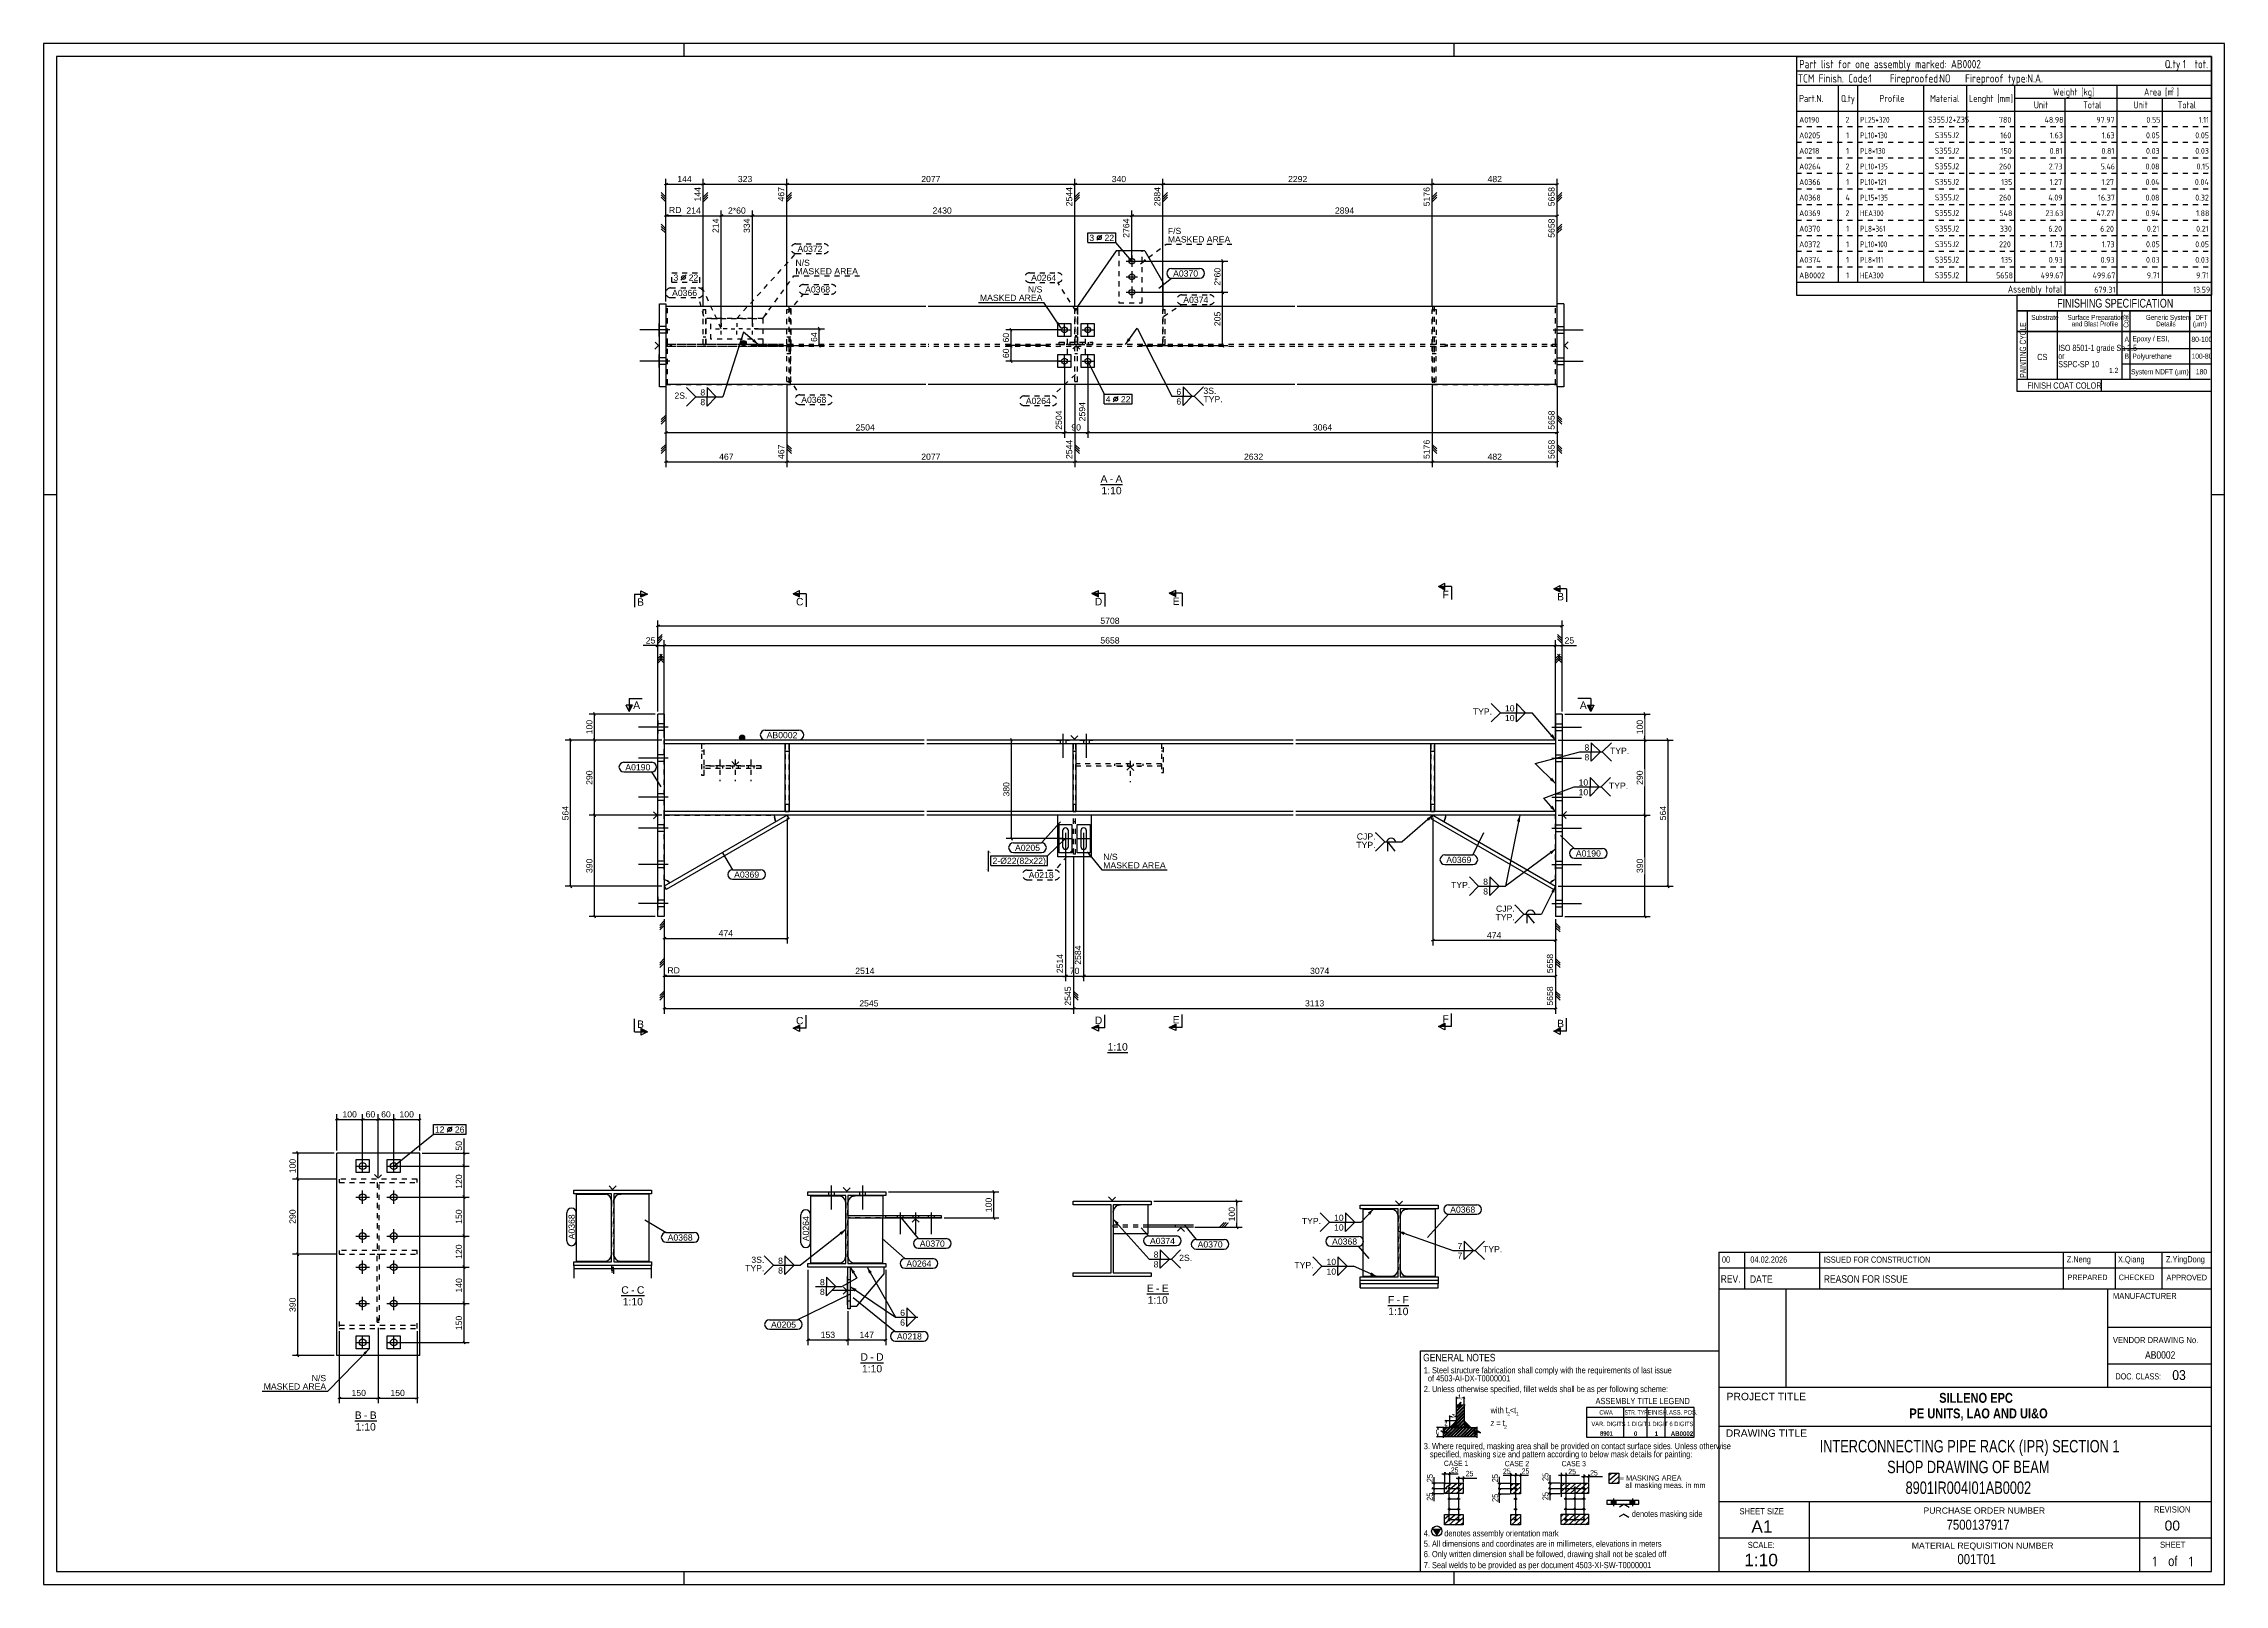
# Model space of a CAD drawing. Header units: millimetres. Extents: x -22 to 819, y -311 to 283.
import ezdxf

# ---------------------------------------------------------------- set-up
doc = ezdxf.new("R2010")
doc.units = ezdxf.units.MM
doc.linetypes.add('DXK_LINE_DOT2', pattern=[3.9198, 1.9599, -1.9599])
doc.styles.add('Arial', font='ARIAL.TTF', dxfattribs={"height": 0.2})
doc.styles.add('Arial Bold', font='ARIALBD.TTF', dxfattribs={"height": 0.2})
doc.styles.add('Arial Narrow', font='ARIALN.TTF', dxfattribs={"height": 0.2})
doc.styles.add('Arial Narrow Bold', font='ARIALNB.TTF', dxfattribs={"height": 0.2})
doc.styles.add('GOST type A', font='', dxfattribs={"height": 0.2})
doc.styles.add('GOST type A Bold', font='', dxfattribs={"height": 0.2})
doc.styles.add('segoeuil', font='', dxfattribs={"height": 0.2})
doc.styles.get('GOST type A').set_extended_font_data('GOST type A')
doc.styles.get('GOST type A Bold').set_extended_font_data('GOST type A', bold=True)
doc.styles.get('segoeuil').set_extended_font_data('segoeuil')

# ---------------------------------------------------------------- blocks, each defined once
blk = doc.blocks.new('Unknown-43751636-1168')
at = {"color": 5, "linetype": 'Continuous'}
for p, q in [((818.75, 282.99), (-22.25, 282.99)), ((-22.25, 282.99), (-22.25, -311.01)), ((813.75, 277.99), (-17.25, 277.99)), ((-17.25, 277.99), (-17.25, -306.01)), ((813.75, -306.01), (813.75, 277.99)), ((818.75, -311.01), (818.75, 282.99)), ((-22.25, -311.01), (818.75, -311.01)), ((-17.25, -306.01), (813.75, -306.01))]:
    blk.add_line(p, q, dxfattribs=at)
at = {"color": 7, "linetype": 'Continuous'}
for p, q in [((224.75, 277.99), (224.75, 282.99)), ((521.75, 277.99), (521.75, 282.99)), ((-17.25, 108.99), (-22.25, 108.99)), ((818.75, 108.99), (813.75, 108.99)), ((224.75, -311.01), (224.75, -306.01)), ((521.75, -311.01), (521.75, -306.01))]:
    blk.add_line(p, q, dxfattribs=at)
blk = doc.blocks.new('Unknown-43751636-11 - 2118')
at = {"color": 6, "linetype": 'Continuous'}
blk.add_line((385.35, 113), (393.81, 113), dxfattribs=at)
at = {"color": 0, "linetype": 'Continuous'}
blk.add_wipeout([(388.01, 113.75), (388.01, 116.75), (385.35, 116.75), (385.35, 113.75)], dxfattribs=at)
blk.add_wipeout([(390.24, 113.75), (390.24, 116.75), (388.91, 116.75), (388.91, 113.75)], dxfattribs=at)
blk.add_wipeout([(393.81, 113.75), (393.81, 116.75), (391.14, 116.75), (391.14, 113.75)], dxfattribs=at)
blk.add_wipeout([(393.47, 109.25), (393.47, 112.25), (385.69, 112.25), (385.69, 109.25)], dxfattribs=at)
at = {"color": 6, "linetype": 'Continuous', "style": 'Arial'}
for s, height, p in [('A', 2.87, (385.35, 113.75)), ('1:10', 2.865, (385.69, 109.25)), ('-', 2.87, (388.91, 113.75)), ('A', 2.87, (391.14, 113.75))]:
    blk.add_text(s, height=height, dxfattribs=at).set_placement(p)
blk = doc.blocks.new('Unknown-43751636-12 - 1826')
at = {"color": 6, "linetype": 'Continuous'}
blk.add_line((97.73, -247.95), (106.19, -247.95), dxfattribs=at)
at = {"color": 0, "linetype": 'Continuous'}
blk.add_wipeout([(100.39, -247.2), (100.39, -244.2), (97.73, -244.2), (97.73, -247.2)], dxfattribs=at)
blk.add_wipeout([(102.63, -247.2), (102.63, -244.2), (101.29, -244.2), (101.29, -247.2)], dxfattribs=at)
blk.add_wipeout([(106.19, -247.2), (106.19, -244.2), (103.53, -244.2), (103.53, -247.2)], dxfattribs=at)
blk.add_wipeout([(105.85, -251.7), (105.85, -248.7), (98.07, -248.7), (98.07, -251.7)], dxfattribs=at)
at = {"color": 6, "linetype": 'Continuous', "style": 'Arial'}
for s, height, p in [('B', 2.87, (97.73, -247.2)), ('1:10', 2.865, (98.07, -251.7)), ('-', 2.87, (101.29, -247.2)), ('B', 2.87, (103.53, -247.2))]:
    blk.add_text(s, height=height, dxfattribs=at).set_placement(p)
blk = doc.blocks.new('Unknown-43751636-13 - 2046')
at = {"color": 6, "linetype": 'Continuous'}
blk.add_line((496.17, -203.47), (504.19, -203.47), dxfattribs=at)
at = {"color": 0, "linetype": 'Continuous'}
blk.add_wipeout([(498.61, -202.72), (498.61, -199.72), (496.17, -199.72), (496.17, -202.72)], dxfattribs=at)
blk.add_wipeout([(500.84, -202.72), (500.84, -199.72), (499.51, -199.72), (499.51, -202.72)], dxfattribs=at)
blk.add_wipeout([(504.19, -202.72), (504.19, -199.72), (501.74, -199.72), (501.74, -202.72)], dxfattribs=at)
blk.add_wipeout([(504.07, -207.22), (504.07, -204.22), (496.29, -204.22), (496.29, -207.22)], dxfattribs=at)
at = {"color": 6, "linetype": 'Continuous', "style": 'Arial'}
for s, height, p in [('F', 2.87, (496.17, -202.72)), ('-', 2.87, (499.51, -202.72)), ('F', 2.87, (501.74, -202.72)), ('1:10', 2.865, (496.29, -207.22))]:
    blk.add_text(s, height=height, dxfattribs=at).set_placement(p)
blk = doc.blocks.new('Unknown-43751636-14 - 1736')
at = {"color": 6, "linetype": 'Continuous'}
blk.add_line((403.17, -199.05), (411.63, -199.05), dxfattribs=at)
at = {"color": 0, "linetype": 'Continuous'}
blk.add_wipeout([(405.83, -198.3), (405.83, -195.3), (403.17, -195.3), (403.17, -198.3)], dxfattribs=at)
blk.add_wipeout([(408.07, -198.3), (408.07, -195.3), (406.73, -195.3), (406.73, -198.3)], dxfattribs=at)
blk.add_wipeout([(411.63, -198.3), (411.63, -195.3), (408.97, -195.3), (408.97, -198.3)], dxfattribs=at)
blk.add_wipeout([(411.29, -202.8), (411.29, -199.8), (403.51, -199.8), (403.51, -202.8)], dxfattribs=at)
at = {"color": 6, "linetype": 'Continuous', "style": 'Arial'}
for s, height, p in [('E', 2.87, (403.17, -198.3)), ('1:10', 2.865, (403.51, -202.8)), ('-', 2.87, (406.73, -198.3)), ('E', 2.87, (408.97, -198.3))]:
    blk.add_text(s, height=height, dxfattribs=at).set_placement(p)
blk = doc.blocks.new('Unknown-43751636-15 - 1646')
at = {"color": 6, "linetype": 'Continuous'}
blk.add_line((292.77, -225.54), (301.69, -225.54), dxfattribs=at)
at = {"color": 0, "linetype": 'Continuous'}
blk.add_wipeout([(295.66, -224.79), (295.66, -221.79), (292.77, -221.79), (292.77, -224.79)], dxfattribs=at)
blk.add_wipeout([(297.9, -224.79), (297.9, -221.79), (296.56, -221.79), (296.56, -224.79)], dxfattribs=at)
blk.add_wipeout([(301.69, -224.79), (301.69, -221.79), (298.8, -221.79), (298.8, -224.79)], dxfattribs=at)
blk.add_wipeout([(301.12, -229.29), (301.12, -226.29), (293.34, -226.29), (293.34, -229.29)], dxfattribs=at)
at = {"color": 6, "linetype": 'Continuous', "style": 'Arial'}
for s, height, p in [('D', 2.87, (292.77, -224.79)), ('1:10', 2.865, (293.34, -229.29)), ('-', 2.87, (296.56, -224.79)), ('D', 2.87, (298.8, -224.79))]:
    blk.add_text(s, height=height, dxfattribs=at).set_placement(p)
blk = doc.blocks.new('Unknown-43751636-18 - 2596')
at = {"color": 6, "linetype": 'Continuous'}
blk.add_line((388.05, -105.97), (395.83, -105.97), dxfattribs=at)
at = {"color": 0, "linetype": 'Continuous'}
blk.add_wipeout([(395.83, -105.22), (395.83, -102.22), (388.05, -102.22), (388.05, -105.22)], dxfattribs=at)
at = {"color": 6, "linetype": 'Continuous', "style": 'Arial'}
blk.add_text('1:10', height=2.865, dxfattribs=at).set_placement((388.05, -105.22))
blk = doc.blocks.new('Unknown-43751636-19 - 1362')
at = {"color": 6, "linetype": 'Continuous'}
blk.add_line((200.52, -199.7), (209.43, -199.7), dxfattribs=at)
at = {"color": 0, "linetype": 'Continuous'}
blk.add_wipeout([(203.41, -198.95), (203.41, -195.95), (200.52, -195.95), (200.52, -198.95)], dxfattribs=at)
blk.add_wipeout([(205.64, -198.95), (205.64, -195.95), (204.31, -195.95), (204.31, -198.95)], dxfattribs=at)
blk.add_wipeout([(209.43, -198.95), (209.43, -195.95), (206.54, -195.95), (206.54, -198.95)], dxfattribs=at)
blk.add_wipeout([(208.86, -203.45), (208.86, -200.45), (201.08, -200.45), (201.08, -203.45)], dxfattribs=at)
at = {"color": 6, "linetype": 'Continuous', "style": 'Arial'}
for s, height, p in [('C', 2.87, (200.52, -198.95)), ('1:10', 2.865, (201.08, -203.45)), ('-', 2.87, (204.31, -198.95)), ('C', 2.87, (206.54, -198.95))]:
    blk.add_text(s, height=height, dxfattribs=at).set_placement(p)
blk = doc.blocks.new('Surfacing-43751636-2291 - 2118')
at = {"color": 7, "linetype": 'Continuous'}
for p, q in [((215.2, 163.12), (215.15, 163.12)), ((215.15, 158.12), (215.15, 163.12)), ((215.2, 158.12), (215.15, 158.12))]:
    blk.add_line(p, q, dxfattribs=at)
at = {"color": 246, "linetype": 'DXK_LINE_DOT2'}
blk.add_line((215.2, 158.12), (215.2, 163.12), dxfattribs=at)
blk = doc.blocks.new('Part-43751636-2227 - 2118')
at = {"color": 7, "linetype": 'DXK_LINE_DOT2'}
for p, q in [((369.43, 166.94), (369.43, 167.94)), ((369.43, 167.94), (382.43, 167.94)), ((369.43, 166.94), (382.43, 166.94)), ((382.43, 166.94), (382.43, 167.94))]:
    blk.add_line(p, q, dxfattribs=at)
at = {"color": 2, "linetype": 'Continuous'}
for q in [(374.63, 165.34), (377.33, 165.24)]:
    blk.add_line((375.93, 166.64), q, dxfattribs=at)
blk = doc.blocks.new('Bolt-43751636-2163 - 2118')
at = {"color": 3, "linetype": 'Continuous'}
for p, q in [((236.9, 173.04), (238.36, 173.04)), ((239.1, 175.24), (239.1, 173.78)), ((239.1, 170.84), (239.1, 172.31)), ((241.3, 173.04), (239.83, 173.04)), ((242.9, 173.04), (244.36, 173.04)), ((245.1, 175.24), (245.1, 173.78)), ((245.1, 170.84), (245.1, 172.31)), ((247.3, 173.04), (245.83, 173.04)), ((248.9, 173.04), (250.36, 173.04)), ((251.1, 175.24), (251.1, 173.78)), ((251.1, 170.84), (251.1, 172.31)), ((253.3, 173.04), (251.83, 173.04))]:
    blk.add_line(p, q, dxfattribs=at)
blk = doc.blocks.new('Surfacing-43751636-2123 - 2118')
at = {"color": 246, "linetype": 'DXK_LINE_DOT2'}
for p, q in [((381.93, 166.94), (376.93, 166.94)), ((376.93, 166.94), (376.93, 166.89)), ((381.93, 166.89), (376.93, 166.89)), ((381.93, 166.94), (381.93, 166.89))]:
    blk.add_line(p, q, dxfattribs=at)
blk = doc.blocks.new('Surfacing-43751636-2264 - 2118')
at = {"color": 7, "linetype": 'Continuous'}
for p, q in [((368.93, 163.12), (373.93, 163.12)), ((368.93, 158.12), (368.93, 163.12)), ((373.93, 163.12), (373.93, 158.12)), ((373.93, 158.12), (368.93, 158.12))]:
    blk.add_line(p, q, dxfattribs=at)
blk = doc.blocks.new('Bolt-43751636-2136 - 2118')
at = {"color": 3, "linetype": 'Continuous'}
for p, q in [((395.23, 199.12), (399.63, 199.12)), ((397.43, 201.32), (397.43, 196.92)), ((397.43, 195.32), (397.43, 190.92)), ((395.23, 193.12), (399.63, 193.12)), ((395.23, 187.12), (399.63, 187.12)), ((397.43, 189.32), (397.43, 184.92))]:
    blk.add_line(p, q, dxfattribs=at)
for centre in [(397.43, 199.12), (397.43, 193.12), (397.43, 187.12)]:
    blk.add_circle(centre, 1.1, dxfattribs=at)
blk = doc.blocks.new('Bolt-43751636-2128 - 2118')
at = {"color": 3, "linetype": 'DXK_LINE_DOT2'}
for p, q in [((372.43, 169.19), (372.43, 160.94)), ((379.43, 169.19), (379.43, 160.94)), ((371.33, 167.94), (371.33, 166.94)), ((373.53, 167.94), (373.53, 166.94)), ((378.33, 167.94), (378.33, 166.94)), ((380.53, 167.94), (380.53, 166.94))]:
    blk.add_line(p, q, dxfattribs=at)
blk = doc.blocks.new('Part-43751636-2318 - 2118')
at = {"color": 7, "linetype": 'DXK_LINE_DOT2'}
for p, q in [((232.1, 167.04), (232.1, 180.54)), ((232.1, 180.54), (233.1, 180.54)), ((233.1, 167.04), (233.1, 180.54)), ((233.1, 169.84), (232.1, 169.84)), ((232.1, 167.04), (233.1, 167.04))]:
    blk.add_line(p, q, dxfattribs=at)
blk = doc.blocks.new('Bolt-43751636-2133 - 2118')
at = {"color": 3, "linetype": 'Continuous'}
for p, q in [((369.23, 172.62), (373.63, 172.62)), ((371.43, 170.42), (371.43, 174.82)), ((378.23, 172.62), (382.63, 172.62)), ((380.43, 170.42), (380.43, 174.82)), ((369.23, 160.62), (373.63, 160.62)), ((371.43, 158.42), (371.43, 162.82)), ((378.23, 160.62), (382.63, 160.62)), ((380.43, 158.42), (380.43, 162.82))]:
    blk.add_line(p, q, dxfattribs=at)
for centre in [(371.43, 172.62), (380.43, 172.62), (371.43, 160.62), (380.43, 160.62)]:
    blk.add_circle(centre, 1.1, dxfattribs=at)
blk = doc.blocks.new('Bolt-43751636-2134 - 2118')
at = {"color": 3, "linetype": 'Continuous'}
for p, q in [((559.96, 172.62), (571.46, 172.62)), ((559.96, 172.62), (571.46, 172.62)), ((559.96, 172.62), (571.46, 172.62)), ((559.96, 172.62), (571.46, 172.62)), ((559.96, 172.62), (571.46, 172.62)), ((559.96, 172.62), (571.46, 172.62)), ((561.46, 173.92), (563.96, 173.92)), ((561.46, 173.92), (563.96, 173.92)), ((561.46, 173.92), (563.96, 173.92)), ((561.46, 173.92), (563.96, 173.92)), ((561.46, 173.92), (563.96, 173.92)), ((561.46, 173.92), (563.96, 173.92)), ((561.46, 171.32), (563.96, 171.32)), ((561.46, 171.32), (563.96, 171.32)), ((561.46, 171.32), (563.96, 171.32)), ((561.46, 171.32), (563.96, 171.32)), ((561.46, 171.32), (563.96, 171.32)), ((561.46, 171.32), (563.96, 171.32)), ((559.96, 160.62), (571.46, 160.62)), ((559.96, 160.62), (571.46, 160.62)), ((559.96, 160.62), (571.46, 160.62)), ((559.96, 160.62), (571.46, 160.62)), ((559.96, 160.62), (571.46, 160.62)), ((559.96, 160.62), (571.46, 160.62)), ((561.46, 161.92), (563.96, 161.92)), ((561.46, 161.92), (563.96, 161.92)), ((561.46, 161.92), (563.96, 161.92)), ((561.46, 161.92), (563.96, 161.92)), ((561.46, 161.92), (563.96, 161.92)), ((561.46, 161.92), (563.96, 161.92)), ((561.46, 159.32), (563.96, 159.32)), ((561.46, 159.32), (563.96, 159.32)), ((561.46, 159.32), (563.96, 159.32)), ((561.46, 159.32), (563.96, 159.32)), ((561.46, 159.32), (563.96, 159.32)), ((561.46, 159.32), (563.96, 159.32))]:
    blk.add_line(p, q, dxfattribs=at)
blk = doc.blocks.new('Bolt-43751636-2135 - 2118')
at = {"color": 3, "linetype": 'Continuous'}
for p, q in [((219.2, 172.62), (207.7, 172.62)), ((219.2, 172.62), (207.7, 172.62)), ((219.2, 172.62), (207.7, 172.62)), ((219.2, 172.62), (207.7, 172.62)), ((219.2, 172.62), (207.7, 172.62)), ((219.2, 172.62), (207.7, 172.62)), ((217.7, 173.92), (215.2, 173.92)), ((217.7, 173.92), (215.2, 173.92)), ((217.7, 173.92), (215.2, 173.92)), ((217.7, 173.92), (215.2, 173.92)), ((217.7, 173.92), (215.2, 173.92)), ((217.7, 173.92), (215.2, 173.92)), ((217.7, 171.32), (215.2, 171.32)), ((217.7, 171.32), (215.2, 171.32)), ((217.7, 171.32), (215.2, 171.32)), ((217.7, 171.32), (215.2, 171.32)), ((217.7, 171.32), (215.2, 171.32)), ((217.7, 171.32), (215.2, 171.32)), ((219.2, 160.62), (207.7, 160.62)), ((219.2, 160.62), (207.7, 160.62)), ((219.2, 160.62), (207.7, 160.62)), ((219.2, 160.62), (207.7, 160.62)), ((219.2, 160.62), (207.7, 160.62)), ((219.2, 160.62), (207.7, 160.62)), ((217.7, 161.92), (215.2, 161.92)), ((217.7, 161.92), (215.2, 161.92)), ((217.7, 161.92), (215.2, 161.92)), ((217.7, 161.92), (215.2, 161.92)), ((217.7, 161.92), (215.2, 161.92)), ((217.7, 161.92), (215.2, 161.92)), ((217.7, 159.32), (215.2, 159.32)), ((217.7, 159.32), (215.2, 159.32)), ((217.7, 159.32), (215.2, 159.32)), ((217.7, 159.32), (215.2, 159.32)), ((217.7, 159.32), (215.2, 159.32)), ((217.7, 159.32), (215.2, 159.32))]:
    blk.add_line(p, q, dxfattribs=at)
blk = doc.blocks.new('Part-43751636-2176 - 2118')
at = {"linetype": 'Continuous'}
blk.add_hatch(color=2, dxfattribs=at).paths.add_polyline_path([(247.7, 166.62), (246.9, 168.02), (248.5, 168.02)])
at = {"color": 2, "linetype": 'Continuous'}
for p, q in [((317.93, 181.62), (217.7, 181.62)), ((460.23, 181.62), (318.93, 181.62)), ((561.46, 181.62), (461.23, 181.62)), ((247.7, 166.62), (246.9, 168.02)), ((246.9, 168.02), (248.5, 168.02)), ((248.5, 168.02), (247.7, 166.62)), ((317.93, 151.62), (217.7, 151.62)), ((460.23, 151.62), (318.93, 151.62)), ((561.46, 151.62), (461.23, 151.62))]:
    blk.add_line(p, q, dxfattribs=at)
at = {"color": 7, "linetype": 'DXK_LINE_DOT2'}
for p, q in [((217.7, 181.62), (217.7, 151.62)), ((561.46, 151.62), (561.46, 181.62)), ((317.93, 167.04), (217.7, 167.04)), ((317.93, 166.19), (217.7, 166.19)), ((460.23, 167.04), (318.93, 167.04)), ((460.23, 166.19), (318.93, 166.19)), ((561.46, 167.04), (461.23, 167.04)), ((561.46, 166.19), (461.23, 166.19))]:
    blk.add_line(p, q, dxfattribs=at)
at = {"color": 2, "linetype": 'Continuous'}
blk.add_circle((247.7, 167.52), 1, dxfattribs=at)
blk = doc.blocks.new('Surfacing-43751636-2181 - 2118')
at = {"color": 246, "linetype": 'DXK_LINE_DOT2'}
for p, q in [((401.43, 203.12), (392.43, 203.12)), ((392.43, 203.12), (392.43, 183.12)), ((401.43, 183.12), (401.43, 203.12)), ((392.43, 183.12), (401.43, 183.12))]:
    blk.add_line(p, q, dxfattribs=at)
blk = doc.blocks.new('Part-43751636-2186 - 2118')
at = {"color": 7, "linetype": 'DXK_LINE_DOT2'}
for p, q in [((513.28, 152.69), (513.28, 166.19)), ((513.28, 166.19), (514.78, 166.19)), ((514.78, 163.39), (513.28, 163.39)), ((514.78, 152.69), (514.78, 166.19)), ((513.28, 152.69), (514.78, 152.69))]:
    blk.add_line(p, q, dxfattribs=at)
blk = doc.blocks.new('Part-43751636-2191 - 2118')
at = {"color": 7, "linetype": 'DXK_LINE_DOT2'}
for p, q in [((513.28, 167.04), (513.28, 180.54)), ((513.28, 180.54), (514.78, 180.54)), ((514.78, 180.54), (514.78, 167.04)), ((514.78, 169.84), (513.28, 169.84)), ((514.78, 167.04), (513.28, 167.04))]:
    blk.add_line(p, q, dxfattribs=at)
blk = doc.blocks.new('Part-43751636-2196 - 2118')
at = {"color": 7, "linetype": 'DXK_LINE_DOT2'}
for p, q in [((375.43, 167.04), (375.43, 180.54)), ((375.43, 180.54), (376.43, 180.54)), ((376.43, 180.54), (376.43, 167.04)), ((376.43, 169.84), (375.43, 169.84)), ((376.43, 167.04), (375.43, 167.04))]:
    blk.add_line(p, q, dxfattribs=at)
blk = doc.blocks.new('Surfacing-43751636-2265 - 2118')
at = {"color": 7, "linetype": 'Continuous'}
for p, q in [((368.93, 175.12), (373.93, 175.12)), ((368.93, 170.12), (368.93, 175.12)), ((373.93, 170.12), (368.93, 170.12)), ((373.93, 175.12), (373.93, 170.12))]:
    blk.add_line(p, q, dxfattribs=at)
blk = doc.blocks.new('Part-43751636-2201 - 2118')
at = {"color": 7, "linetype": 'DXK_LINE_DOT2'}
for p, q in [((375.53, 167.94), (375.53, 180.94)), ((375.53, 180.94), (376.33, 180.94)), ((376.33, 180.94), (376.33, 167.94)), ((375.53, 170.44), (376.33, 170.44)), ((376.33, 167.94), (375.53, 167.94))]:
    blk.add_line(p, q, dxfattribs=at)
blk = doc.blocks.new('Part-43751636-2206 - 2118')
at = {"color": 7, "linetype": 'DXK_LINE_DOT2'}
for p, q in [((264.38, 152.69), (264.38, 166.19)), ((264.38, 166.19), (265.88, 166.19)), ((265.88, 163.39), (264.38, 163.39)), ((265.88, 152.69), (265.88, 166.19)), ((264.38, 152.69), (265.88, 152.69))]:
    blk.add_line(p, q, dxfattribs=at)
blk = doc.blocks.new('Part-43751636-2211 - 2118')
at = {"color": 7, "linetype": 'DXK_LINE_DOT2'}
for p, q in [((264.38, 167.04), (264.38, 180.54)), ((264.38, 180.54), (265.88, 180.54)), ((265.88, 180.54), (265.88, 167.04)), ((265.88, 169.84), (264.38, 169.84)), ((265.88, 167.04), (264.38, 167.04))]:
    blk.add_line(p, q, dxfattribs=at)
blk = doc.blocks.new('Part-43751636-2216 - 2118')
at = {"color": 2, "linetype": 'Continuous'}
for p, q in [((561.46, 150.62), (561.46, 182.62)), ((563.96, 182.62), (561.46, 182.62)), ((563.96, 182.62), (563.96, 150.62)), ((564.26, 166.62), (565.66, 168.02)), ((564.26, 166.62), (565.56, 165.32)), ((563.96, 150.62), (561.46, 150.62))]:
    blk.add_line(p, q, dxfattribs=at)
blk = doc.blocks.new('Part-43751636-2217 - 2118')
at = {"color": 7, "linetype": 'DXK_LINE_DOT2'}
for p, q in [((561.46, 181.62), (513.33, 181.62)), ((513.33, 181.62), (513.33, 151.62)), ((514.03, 181.62), (514.03, 151.62)), ((560.76, 151.62), (560.76, 181.62)), ((561.46, 151.62), (561.46, 181.62)), ((561.46, 167.04), (518.36, 167.04)), ((518.36, 166.19), (518.36, 167.04)), ((561.46, 166.19), (518.36, 166.19)), ((518.65, 166.19), (518.65, 167.04)), ((518.99, 167.04), (518.99, 166.19)), ((519.03, 166.19), (519.03, 167.04)), ((559.29, 166.19), (559.29, 167.04)), ((559.69, 166.19), (559.69, 167.04)), ((560.81, 166.19), (560.81, 167.04)), ((513.33, 151.62), (561.46, 151.62))]:
    blk.add_line(p, q, dxfattribs=at)
blk = doc.blocks.new('Surfacing-43751636-2281 - 2118')
at = {"color": 7, "linetype": 'Continuous'}
for p, q in [((563.96, 175.12), (564.01, 175.12)), ((563.96, 170.12), (564.01, 170.12)), ((564.01, 175.12), (564.01, 170.12))]:
    blk.add_line(p, q, dxfattribs=at)
at = {"color": 246, "linetype": 'DXK_LINE_DOT2'}
blk.add_line((563.96, 175.12), (563.96, 170.12), dxfattribs=at)
blk = doc.blocks.new('Surfacing-43751636-2286 - 2118')
at = {"color": 7, "linetype": 'Continuous'}
for p, q in [((563.96, 163.12), (564.01, 163.12)), ((564.01, 163.12), (564.01, 158.12)), ((563.96, 158.12), (564.01, 158.12))]:
    blk.add_line(p, q, dxfattribs=at)
at = {"color": 246, "linetype": 'DXK_LINE_DOT2'}
blk.add_line((563.96, 163.12), (563.96, 158.12), dxfattribs=at)
blk = doc.blocks.new('Part-43751636-2222 - 2118')
at = {"color": 7, "linetype": 'DXK_LINE_DOT2'}
for p, q in [((375.43, 152.69), (375.43, 166.19)), ((375.43, 166.19), (376.43, 166.19)), ((376.43, 163.39), (375.43, 163.39)), ((376.43, 152.69), (376.43, 166.19)), ((375.43, 152.69), (376.43, 152.69))]:
    blk.add_line(p, q, dxfattribs=at)
blk = doc.blocks.new('Surfacing-43751636-2311 - 2118')
at = {"color": 246, "linetype": 'DXK_LINE_DOT2'}
for p, q in [((374.93, 166.94), (369.93, 166.94)), ((369.93, 166.94), (369.93, 166.89)), ((374.93, 166.89), (369.93, 166.89)), ((374.93, 166.94), (374.93, 166.89))]:
    blk.add_line(p, q, dxfattribs=at)
blk = doc.blocks.new('Surfacing-43751636-2296 - 2118')
at = {"color": 7, "linetype": 'Continuous'}
for p, q in [((215.2, 175.12), (215.15, 175.12)), ((215.15, 170.12), (215.15, 175.12)), ((215.2, 170.12), (215.15, 170.12))]:
    blk.add_line(p, q, dxfattribs=at)
at = {"color": 246, "linetype": 'DXK_LINE_DOT2'}
blk.add_line((215.2, 170.12), (215.2, 175.12), dxfattribs=at)
blk = doc.blocks.new('Part-43751636-2232 - 2118')
at = {"color": 7, "linetype": 'DXK_LINE_DOT2'}
for p, q in [((255.1, 177.04), (233.1, 177.04)), ((233.1, 177.04), (233.1, 167.04)), ((255.1, 177.04), (255.1, 167.04)), ((255.1, 167.04), (233.1, 167.04))]:
    blk.add_line(p, q, dxfattribs=at)
blk = doc.blocks.new('Surfacing-43751636-2301 - 2118')
at = {"color": 7, "linetype": 'Continuous'}
for p, q in [((215.2, 163.12), (215.15, 163.12)), ((215.15, 158.12), (215.15, 163.12)), ((215.2, 158.12), (215.15, 158.12))]:
    blk.add_line(p, q, dxfattribs=at)
at = {"color": 246, "linetype": 'DXK_LINE_DOT2'}
blk.add_line((215.2, 158.12), (215.2, 163.12), dxfattribs=at)
blk = doc.blocks.new('Part-43751636-2237 - 2118')
at = {"color": 7, "linetype": 'DXK_LINE_DOT2'}
for p, q in [((409.43, 167.04), (409.43, 180.54)), ((409.43, 180.54), (410.23, 180.54)), ((410.23, 167.04), (410.23, 180.54)), ((410.23, 169.84), (409.43, 169.84)), ((409.43, 167.04), (410.23, 167.04))]:
    blk.add_line(p, q, dxfattribs=at)
blk = doc.blocks.new('Part-43751636-2242 - 2118')
at = {"color": 2, "linetype": 'Continuous'}
for p, q in [((215.2, 150.62), (215.2, 182.62)), ((215.2, 182.62), (217.7, 182.62)), ((217.7, 182.62), (217.7, 150.62)), ((214.9, 166.62), (213.5, 165.22)), ((214.9, 166.62), (213.6, 167.92)), ((217.7, 150.62), (215.2, 150.62))]:
    blk.add_line(p, q, dxfattribs=at)
blk = doc.blocks.new('Part-43751636-2243 - 2118')
at = {"color": 7, "linetype": 'DXK_LINE_DOT2'}
for p, q in [((265.83, 181.62), (217.7, 181.62)), ((217.7, 181.62), (217.7, 151.62)), ((218.4, 151.62), (218.4, 181.62)), ((265.13, 181.62), (265.13, 151.62)), ((265.83, 151.62), (265.83, 181.62)), ((260.8, 167.04), (217.7, 167.04)), ((260.8, 166.19), (217.7, 166.19)), ((218.35, 166.19), (218.35, 167.04)), ((219.47, 166.19), (219.47, 167.04)), ((219.86, 166.19), (219.86, 167.04)), ((260.13, 166.19), (260.13, 167.04)), ((260.17, 167.04), (260.17, 166.19)), ((260.51, 166.19), (260.51, 167.04)), ((260.8, 166.19), (260.8, 167.04)), ((217.7, 151.62), (265.83, 151.62))]:
    blk.add_line(p, q, dxfattribs=at)
blk = doc.blocks.new('Surfacing-43751636-2306 - 2118')
at = {"color": 7, "linetype": 'Continuous'}
for p, q in [((215.2, 175.12), (215.15, 175.12)), ((215.15, 170.12), (215.15, 175.12)), ((215.2, 170.12), (215.15, 170.12))]:
    blk.add_line(p, q, dxfattribs=at)
at = {"color": 246, "linetype": 'DXK_LINE_DOT2'}
blk.add_line((215.2, 170.12), (215.2, 175.12), dxfattribs=at)
blk = doc.blocks.new('Surfacing-43751636-2258 - 2118')
at = {"color": 7, "linetype": 'Continuous'}
for p, q in [((377.93, 175.12), (382.93, 175.12)), ((377.93, 170.12), (377.93, 175.12)), ((382.93, 170.12), (377.93, 170.12)), ((382.93, 175.12), (382.93, 170.12))]:
    blk.add_line(p, q, dxfattribs=at)
blk = doc.blocks.new('Surfacing-43751636-2259 - 2118')
at = {"color": 7, "linetype": 'Continuous'}
for p, q in [((377.93, 163.12), (382.93, 163.12)), ((377.93, 158.12), (377.93, 163.12)), ((382.93, 163.12), (382.93, 158.12)), ((382.93, 158.12), (377.93, 158.12))]:
    blk.add_line(p, q, dxfattribs=at)
blk = doc.blocks.new('Surfacing-43751636-2266 - 2118')
at = {"color": 246, "linetype": 'DXK_LINE_DOT2'}
for p, q in [((235.1, 177.04), (255.1, 177.04)), ((235.1, 169.04), (235.1, 177.04)), ((255.1, 177.04), (255.1, 169.04)), ((255.1, 169.04), (235.1, 169.04))]:
    blk.add_line(p, q, dxfattribs=at)
blk = doc.blocks.new('Surfacing-43751636-2271 - 2118')
at = {"color": 7, "linetype": 'Continuous'}
for p, q in [((563.96, 175.12), (564.01, 175.12)), ((563.96, 170.12), (564.01, 170.12)), ((564.01, 175.12), (564.01, 170.12))]:
    blk.add_line(p, q, dxfattribs=at)
at = {"color": 246, "linetype": 'DXK_LINE_DOT2'}
blk.add_line((563.96, 175.12), (563.96, 170.12), dxfattribs=at)
blk = doc.blocks.new('Surfacing-43751636-2276 - 2118')
at = {"color": 7, "linetype": 'Continuous'}
for p, q in [((563.96, 163.12), (564.01, 163.12)), ((564.01, 163.12), (564.01, 158.12)), ((563.96, 158.12), (564.01, 158.12))]:
    blk.add_line(p, q, dxfattribs=at)
at = {"color": 246, "linetype": 'DXK_LINE_DOT2'}
blk.add_line((563.96, 163.12), (563.96, 158.12), dxfattribs=at)
blk = doc.blocks.new('Part-43751636-3055 - 2118')
at = {"color": 2, "linetype": 'Continuous'}
for p, q in [((391.43, 203.12), (376.43, 181.7)), ((402.43, 203.12), (391.43, 203.12)), ((402.43, 203.12), (409.43, 190.99)), ((409.43, 190.99), (409.43, 181.62)), ((376.43, 181.7), (376.43, 181.62))]:
    blk.add_line(p, q, dxfattribs=at)
at = {"color": 7, "linetype": 'DXK_LINE_DOT2'}
for p, q in [((376.43, 181.7), (376.43, 167.04)), ((409.43, 181.62), (409.43, 167.04)), ((409.43, 167.04), (376.43, 167.04))]:
    blk.add_line(p, q, dxfattribs=at)
blk = doc.blocks.new('Surfacing-43751636-1933 - 1826')
at = {"color": 7, "linetype": 'Continuous'}
for p, q in [((110.27, -152.23), (110.27, -147.23)), ((110.27, -147.23), (115.27, -147.23)), ((115.27, -147.23), (115.27, -152.23)), ((115.27, -152.23), (110.27, -152.23))]:
    blk.add_line(p, q, dxfattribs=at)
blk = doc.blocks.new('Part-43751636-1829 - 1826')
at = {"color": 7, "linetype": 'DXK_LINE_DOT2'}
for p, q in [((121.77, -154.73), (91.77, -154.73)), ((91.77, -154.73), (91.77, -156.13)), ((91.77, -156.13), (106.35, -156.13)), ((106.35, -156.13), (106.35, -182.33)), ((107.2, -182.33), (107.2, -156.13)), ((107.2, -156.13), (121.77, -156.13)), ((121.77, -156.13), (121.77, -154.73)), ((106.35, -182.33), (91.77, -182.33)), ((91.77, -182.33), (91.77, -183.73)), ((91.77, -183.73), (121.77, -183.73)), ((121.77, -182.33), (107.2, -182.33)), ((121.77, -183.73), (121.77, -182.33))]:
    blk.add_line(p, q, dxfattribs=at)
at = {"color": 2, "linetype": 'Continuous'}
for q in [(105.37, -153.03), (108.07, -153.13)]:
    blk.add_line((106.77, -154.43), q, dxfattribs=at)
blk = doc.blocks.new('Part-43751636-1862 - 1826')
at = {"color": 7, "linetype": 'DXK_LINE_DOT2'}
for p, q in [((106.35, -209.86), (106.35, -183.73)), ((106.35, -183.73), (107.2, -183.73)), ((107.2, -183.73), (107.2, -209.86)), ((91.77, -209.64), (91.77, -212.33)), ((106.35, -208.61), (107.2, -208.61)), ((106.35, -208.7), (107.2, -208.7)), ((106.35, -209.34), (107.2, -209.34)), ((106.35, -209.86), (107.2, -209.86)), ((121.77, -212.33), (121.77, -209.64)), ((91.77, -211.11), (121.77, -211.11)), ((91.77, -212.33), (121.77, -212.33))]:
    blk.add_line(p, q, dxfattribs=at)
blk = doc.blocks.new('Part-43751636-1863 - 1826')
at = {"color": 2, "linetype": 'Continuous'}
for p, q in [((90.77, -222.73), (90.77, -144.73)), ((122.77, -144.73), (90.77, -144.73)), ((122.77, -222.73), (122.77, -144.73)), ((122.77, -222.73), (90.77, -222.73))]:
    blk.add_line(p, q, dxfattribs=at)
blk = doc.blocks.new('Surfacing-43751636-1932 - 1826')
at = {"color": 7, "linetype": 'Continuous'}
for p, q in [((98.27, -220.23), (98.27, -215.23)), ((98.27, -215.23), (103.27, -215.23)), ((103.27, -215.23), (103.27, -220.23)), ((103.27, -220.23), (98.27, -220.23))]:
    blk.add_line(p, q, dxfattribs=at)
blk = doc.blocks.new('Bolt-43751636-1900 - 1826')
at = {"color": 3, "linetype": 'Continuous'}
for p, q in [((98.17, -149.73), (103.37, -149.73)), ((100.77, -152.33), (100.77, -147.13)), ((110.17, -149.73), (115.37, -149.73)), ((112.77, -152.33), (112.77, -147.13)), ((100.77, -164.33), (100.77, -159.13)), ((112.77, -164.33), (112.77, -159.13)), ((98.17, -161.73), (103.37, -161.73)), ((110.17, -161.73), (115.37, -161.73)), ((100.77, -179.33), (100.77, -174.13)), ((112.77, -179.33), (112.77, -174.13)), ((98.17, -176.73), (103.37, -176.73)), ((110.17, -176.73), (115.37, -176.73)), ((98.17, -188.73), (103.37, -188.73)), ((100.77, -191.33), (100.77, -186.13)), ((110.17, -188.73), (115.37, -188.73)), ((112.77, -191.33), (112.77, -186.13)), ((100.77, -205.33), (100.77, -200.13)), ((112.77, -205.33), (112.77, -200.13)), ((98.17, -202.73), (103.37, -202.73)), ((110.17, -202.73), (115.37, -202.73)), ((98.17, -217.73), (103.37, -217.73)), ((100.77, -220.33), (100.77, -215.13)), ((110.17, -217.73), (115.37, -217.73)), ((112.77, -220.33), (112.77, -215.13))]:
    blk.add_line(p, q, dxfattribs=at)
for centre in [(100.77, -149.73), (112.77, -149.73), (100.77, -161.73), (112.77, -161.73), (100.77, -176.73), (112.77, -176.73), (100.77, -188.73), (112.77, -188.73), (100.77, -202.73), (112.77, -202.73), (100.77, -217.73), (112.77, -217.73)]:
    blk.add_circle(centre, 1.3, dxfattribs=at)
blk = doc.blocks.new('Surfacing-43751636-1931 - 1826')
at = {"color": 7, "linetype": 'Continuous'}
for p, q in [((110.27, -220.23), (110.27, -215.23)), ((110.27, -215.23), (115.27, -215.23)), ((115.27, -215.23), (115.27, -220.23)), ((115.27, -220.23), (110.27, -220.23))]:
    blk.add_line(p, q, dxfattribs=at)
blk = doc.blocks.new('Surfacing-43751636-1934 - 1826')
at = {"color": 7, "linetype": 'Continuous'}
for p, q in [((98.27, -152.23), (98.27, -147.23)), ((98.27, -147.23), (103.27, -147.23)), ((103.27, -147.23), (103.27, -152.23)), ((103.27, -152.23), (98.27, -152.23))]:
    blk.add_line(p, q, dxfattribs=at)
blk = doc.blocks.new('Part-43751636-2089 - 2046')
at = {"color": 2, "linetype": 'Continuous'}
for p, q in [((485.52, -195.11), (485.52, -193.81)), ((515.52, -195.11), (485.52, -195.11)), ((485.52, -195.11), (485.52, -196.72)), ((485.52, -196.72), (515.52, -196.72)), ((515.52, -193.81), (515.52, -195.11)), ((515.52, -196.72), (515.52, -195.11))]:
    blk.add_line(p, q, dxfattribs=at)
at = {"color": 7, "linetype": 'DXK_LINE_DOT2'}
for p, q in [((515.52, -193.81), (485.52, -193.81)), ((485.52, -195.02), (515.52, -195.02)), ((485.52, -196.72), (485.52, -195.11)), ((515.52, -196.72), (515.52, -195.11))]:
    blk.add_line(p, q, dxfattribs=at)
blk = doc.blocks.new('Part-43751636-2078 - 2046')
at = {"color": 2, "linetype": 'Continuous'}
for p, q in [((485.52, -164.81), (515.52, -164.81)), ((485.52, -166.21), (485.52, -164.81)), ((500.09, -166.21), (485.52, -166.21)), ((500.52, -164.51), (499.12, -163.11)), ((500.09, -192.41), (500.09, -166.21)), ((500.52, -164.51), (501.82, -163.21)), ((515.52, -166.21), (500.94, -166.21)), ((500.94, -166.21), (500.94, -192.41)), ((515.52, -164.81), (515.52, -166.21)), ((485.52, -193.81), (485.52, -192.41)), ((485.52, -192.41), (500.09, -192.41)), ((500.94, -192.41), (515.52, -192.41)), ((515.52, -192.41), (515.52, -193.81)), ((515.52, -193.81), (485.52, -193.81))]:
    blk.add_line(p, q, dxfattribs=at)
blk = doc.blocks.new('Part-43751636-2083 - 2046')
at = {"color": 2, "linetype": 'Continuous'}
for p, q in [((503.02, -166.4), (503.74, -166.31)), ((514.44, -166.31), (503.74, -166.31)), ((514.44, -166.31), (514.44, -192.31)), ((500.94, -169.11), (501.04, -168.38)), ((501.04, -190.23), (500.94, -189.51)), ((503.74, -192.31), (503.02, -192.21)), ((514.44, -192.31), (503.74, -192.31))]:
    blk.add_line(p, q, dxfattribs=at)
at = {"color": 7, "linetype": 'DXK_LINE_DOT2'}
for p, q in [((503.74, -166.31), (503.02, -166.4)), ((501.04, -168.38), (500.94, -169.11)), ((500.94, -189.51), (500.94, -169.11)), ((500.94, -189.51), (501.04, -190.23)), ((503.02, -192.21), (503.74, -192.31))]:
    blk.add_line(p, q, dxfattribs=at)
at = {"color": 2, "linetype": 'Continuous'}
for centre, start, end in [((503.74, -169.11), 105, 165), ((503.74, -189.51), 195, 255)]:
    blk.add_arc(centre, 2.8, start, end, dxfattribs=at)
at = {"color": 7, "linetype": 'DXK_LINE_DOT2'}
for centre, start, end in [((503.74, -169.11), 105, 165), ((503.74, -189.51), 195, 255)]:
    blk.add_arc(centre, 2.8, start, end, dxfattribs=at)
blk = doc.blocks.new('Part-43751636-2088 - 2046')
at = {"color": 2, "linetype": 'Continuous'}
for p, q in [((486.59, -192.31), (486.59, -166.31)), ((486.59, -166.31), (497.29, -166.31)), ((497.29, -166.31), (498.02, -166.4)), ((500, -168.38), (500.09, -169.11)), ((497.29, -192.31), (486.59, -192.31)), ((498.02, -192.21), (497.29, -192.31)), ((500.09, -189.51), (500, -190.23))]:
    blk.add_line(p, q, dxfattribs=at)
at = {"color": 7, "linetype": 'DXK_LINE_DOT2'}
for p, q in [((498.02, -166.4), (497.29, -166.31)), ((500.09, -169.11), (500, -168.38)), ((500.09, -169.11), (500.09, -189.51)), ((497.29, -192.31), (498.02, -192.21)), ((500, -190.23), (500.09, -189.51))]:
    blk.add_line(p, q, dxfattribs=at)
at = {"color": 2, "linetype": 'Continuous'}
for centre, start, end in [((497.29, -169.11), 15, 75), ((497.29, -189.51), 285, 345)]:
    blk.add_arc(centre, 2.8, start, end, dxfattribs=at)
at = {"color": 7, "linetype": 'DXK_LINE_DOT2'}
for centre, start, end in [((497.29, -169.11), 15, 75), ((497.29, -189.51), 285, 345)]:
    blk.add_arc(centre, 2.8, start, end, dxfattribs=at)
blk = doc.blocks.new('Part-43751636-1739 - 1736')
at = {"color": 2, "linetype": 'Continuous'}
for p, q in [((374.84, -163.3), (404.84, -163.3)), ((374.84, -164.7), (374.84, -163.3)), ((389.42, -164.7), (374.84, -164.7)), ((389.84, -163), (388.44, -161.6)), ((389.42, -190.9), (389.42, -164.7)), ((389.84, -163), (391.14, -161.7)), ((404.84, -164.7), (390.27, -164.7)), ((390.27, -164.7), (390.27, -190.9)), ((404.84, -163.3), (404.84, -164.7)), ((374.84, -192.3), (374.84, -190.9)), ((374.84, -190.9), (389.42, -190.9)), ((404.84, -192.3), (374.84, -192.3)), ((390.27, -190.9), (404.84, -190.9)), ((404.84, -190.9), (404.84, -192.3))]:
    blk.add_line(p, q, dxfattribs=at)
blk = doc.blocks.new('Part-43751636-1764 - 1736')
at = {"color": 2, "linetype": 'Continuous'}
for p, q in [((390.27, -167.5), (390.36, -166.78)), ((392.34, -164.8), (393.07, -164.7)), ((403.77, -175.8), (403.77, -164.7)), ((390.27, -175.8), (403.77, -175.8))]:
    blk.add_line(p, q, dxfattribs=at)
at = {"color": 7, "linetype": 'DXK_LINE_DOT2'}
for p, q in [((390.36, -166.78), (390.27, -167.5)), ((390.27, -167.5), (390.27, -175.8)), ((393.07, -164.7), (392.34, -164.8)), ((403.77, -164.7), (393.07, -164.7))]:
    blk.add_line(p, q, dxfattribs=at)
at = {"color": 2, "linetype": 'Continuous'}
blk.add_arc((393.07, -167.5), 2.8, 105, 165, dxfattribs=at)
at = {"color": 7, "linetype": 'DXK_LINE_DOT2'}
blk.add_arc((393.07, -167.5), 2.8, 105, 165, dxfattribs=at)
blk = doc.blocks.new('Part-43751636-3391 - 1736')
at = {"color": 7, "linetype": 'DXK_LINE_DOT2'}
for p, q in [((390.27, -173.3), (390.27, -172.5)), ((403.77, -172.5), (390.27, -172.5)), ((403.77, -173.3), (390.27, -173.3))]:
    blk.add_line(p, q, dxfattribs=at)
at = {"color": 2, "linetype": 'Continuous'}
for p, q in [((421.15, -172.5), (403.77, -172.5)), ((421.15, -173.3), (403.77, -173.3)), ((414.22, -173.3), (414.22, -172.5)), ((416.34, -173.6), (415.04, -174.9)), ((416.34, -173.6), (417.74, -175))]:
    blk.add_line(p, q, dxfattribs=at)
blk = doc.blocks.new('Surfacing-43751636-1709 - 1646')
at = {"color": 7, "linetype": 'Continuous'}
for p, q in [((291.02, -159.73), (291.02, -159.68)), ((291.02, -159.68), (296.02, -159.68)), ((296.02, -159.73), (296.02, -159.68))]:
    blk.add_line(p, q, dxfattribs=at)
at = {"color": 246, "linetype": 'DXK_LINE_DOT2'}
blk.add_line((291.02, -159.73), (296.02, -159.73), dxfattribs=at)
blk = doc.blocks.new('Surfacing-43751636-1678 - 1646')
at = {"color": 30, "linetype": 'Continuous'}
for p, q in [((324.02, -169.73), (304.02, -169.73)), ((304.02, -169.73), (304.02, -169.78)), ((324.02, -169.78), (304.02, -169.78)), ((324.02, -169.73), (324.02, -169.78))]:
    blk.add_line(p, q, dxfattribs=at)
blk = doc.blocks.new('Part-43751636-1654 - 1646')
at = {"color": 2, "linetype": 'Continuous'}
for p, q in [((287.95, -164.03), (288.04, -163.31)), ((290.02, -161.33), (290.75, -161.23)), ((301.45, -161.23), (290.75, -161.23)), ((301.45, -161.23), (301.45, -168.93)), ((301.45, -187.23), (301.45, -169.73)), ((288.04, -185.16), (287.95, -184.43)), ((290.75, -187.23), (290.02, -187.14)), ((301.45, -187.23), (290.75, -187.23))]:
    blk.add_line(p, q, dxfattribs=at)
at = {"color": 7, "linetype": 'DXK_LINE_DOT2'}
for p, q in [((288.04, -163.31), (287.95, -164.03)), ((287.95, -184.43), (287.95, -164.03)), ((290.75, -161.23), (290.02, -161.33)), ((301.45, -168.93), (301.45, -169.73)), ((287.95, -184.43), (288.04, -185.16)), ((290.02, -187.14), (290.75, -187.23))]:
    blk.add_line(p, q, dxfattribs=at)
at = {"color": 2, "linetype": 'Continuous'}
for centre, start, end in [((290.75, -164.03), 105, 165), ((290.75, -184.43), 195, 255)]:
    blk.add_arc(centre, 2.8, start, end, dxfattribs=at)
at = {"color": 7, "linetype": 'DXK_LINE_DOT2'}
for centre, start, end in [((290.75, -164.03), 105, 165), ((290.75, -184.43), 195, 255)]:
    blk.add_arc(centre, 2.8, start, end, dxfattribs=at)
blk = doc.blocks.new('Surfacing-43751636-1679 - 1646')
at = {"color": 7, "linetype": 'Continuous'}
for p, q in [((287.85, -192.23), (287.8, -192.23)), ((287.8, -203.23), (287.8, -192.23)), ((287.85, -203.23), (287.8, -203.23))]:
    blk.add_line(p, q, dxfattribs=at)
at = {"color": 246, "linetype": 'DXK_LINE_DOT2'}
blk.add_line((287.85, -203.23), (287.85, -192.23), dxfattribs=at)
blk = doc.blocks.new('Part-43751636-1655 - 1646')
at = {"color": 7, "linetype": 'DXK_LINE_DOT2'}
for p, q in [((288.85, -188.73), (288.85, -203.73)), ((301.85, -188.73), (288.85, -188.73))]:
    blk.add_line(p, q, dxfattribs=at)
at = {"color": 2, "linetype": 'Continuous'}
for p, q in [((291.35, -203.73), (301.85, -191.23)), ((301.85, -191.23), (301.85, -188.73)), ((288.85, -203.73), (291.35, -203.73))]:
    blk.add_line(p, q, dxfattribs=at)
blk = doc.blocks.new('Part-43751636-1658 - 1646')
at = {"color": 2, "linetype": 'Continuous'}
for p, q in [((287.85, -204.73), (287.85, -188.73)), ((288.85, -188.73), (288.85, -204.73)), ((287.55, -197.73), (286.15, -199.13)), ((287.55, -197.73), (286.25, -196.43)), ((288.85, -204.73), (287.85, -204.73))]:
    blk.add_line(p, q, dxfattribs=at)
at = {"color": 7, "linetype": 'DXK_LINE_DOT2'}
blk.add_line((287.85, -188.73), (288.85, -188.73), dxfattribs=at)
blk = doc.blocks.new('Part-43751636-1673 - 1646')
at = {"color": 2, "linetype": 'Continuous'}
for p, q in [((273.6, -187.23), (273.6, -161.23)), ((273.6, -161.23), (284.3, -161.23)), ((284.3, -161.23), (285.02, -161.33)), ((287, -163.31), (287.1, -164.03)), ((287.1, -184.43), (287, -185.16)), ((284.3, -187.23), (273.6, -187.23)), ((285.02, -187.14), (284.3, -187.23))]:
    blk.add_line(p, q, dxfattribs=at)
at = {"color": 7, "linetype": 'DXK_LINE_DOT2'}
for p, q in [((285.02, -161.33), (284.3, -161.23)), ((287.1, -164.03), (287, -163.31)), ((287.1, -164.03), (287.1, -184.43)), ((287, -185.16), (287.1, -184.43)), ((284.3, -187.23), (285.02, -187.14))]:
    blk.add_line(p, q, dxfattribs=at)
at = {"color": 2, "linetype": 'Continuous'}
for centre, start, end in [((284.3, -164.03), 15, 75), ((284.3, -184.43), 285, 345)]:
    blk.add_arc(centre, 2.8, start, end, dxfattribs=at)
at = {"color": 7, "linetype": 'DXK_LINE_DOT2'}
for centre, start, end in [((284.3, -164.03), 15, 75), ((284.3, -184.43), 285, 345)]:
    blk.add_arc(centre, 2.8, start, end, dxfattribs=at)
blk = doc.blocks.new('Bolt-43751636-1680 - 1646')
at = {"color": 3, "linetype": 'Continuous'}
for p, q in [((290.1, -197.73), (281.85, -197.73)), ((290.1, -197.73), (281.85, -197.73)), ((288.85, -193.63), (287.85, -193.63)), ((288.85, -193.63), (287.85, -193.63)), ((288.85, -201.83), (287.85, -201.83)), ((288.85, -201.83), (287.85, -201.83))]:
    blk.add_line(p, q, dxfattribs=at)
blk = doc.blocks.new('Bolt-43751636-1681 - 1646')
at = {"color": 3, "linetype": 'Continuous'}
for p, q in [((280.42, -159.73), (280.42, -161.13)), ((280.42, -159.73), (280.42, -161.13)), ((281.52, -157.28), (281.52, -166.53)), ((281.52, -157.28), (281.52, -166.53)), ((282.62, -159.73), (282.62, -161.13)), ((282.62, -159.73), (282.62, -161.13)), ((292.42, -159.73), (292.42, -161.13)), ((292.42, -159.73), (292.42, -161.13)), ((293.52, -157.28), (293.52, -166.53)), ((293.52, -157.28), (293.52, -166.53)), ((294.62, -159.73), (294.62, -161.13)), ((294.62, -159.73), (294.62, -161.13))]:
    blk.add_line(p, q, dxfattribs=at)
blk = doc.blocks.new('Bolt-43751636-1684 - 1646')
at = {"color": 3, "linetype": 'Continuous'}
for p, q in [((308.02, -167.68), (308.02, -175.93)), ((314.02, -167.68), (314.02, -175.93)), ((320.02, -167.68), (320.02, -175.93)), ((306.92, -168.93), (306.92, -169.73)), ((309.12, -168.93), (309.12, -169.73)), ((312.92, -168.93), (312.92, -169.73)), ((315.12, -168.93), (315.12, -169.73)), ((318.92, -168.93), (318.92, -169.73)), ((321.12, -168.93), (321.12, -169.73))]:
    blk.add_line(p, q, dxfattribs=at)
blk = doc.blocks.new('Part-43751636-1686 - 1646')
at = {"color": 2, "linetype": 'Continuous'}
for p, q in [((272.52, -159.73), (302.52, -159.73)), ((272.52, -161.13), (272.52, -159.73)), ((287.52, -159.43), (286.12, -158.03)), ((287.52, -159.43), (288.82, -158.13)), ((302.52, -159.73), (302.52, -161.13)), ((287.1, -161.13), (272.52, -161.13)), ((287.1, -187.33), (287.1, -161.13)), ((302.52, -161.13), (287.95, -161.13)), ((287.95, -161.13), (287.95, -187.33)), ((272.52, -188.73), (272.52, -187.33)), ((272.52, -187.33), (287.1, -187.33)), ((302.52, -188.73), (272.52, -188.73)), ((287.95, -187.33), (302.52, -187.33)), ((302.52, -187.33), (302.52, -188.73))]:
    blk.add_line(p, q, dxfattribs=at)
blk = doc.blocks.new('Surfacing-43751636-1688 - 1646')
at = {"color": 7, "linetype": 'Continuous'}
for p, q in [((287.85, -192.23), (287.8, -192.23)), ((287.8, -203.23), (287.8, -192.23)), ((287.85, -203.23), (287.8, -203.23))]:
    blk.add_line(p, q, dxfattribs=at)
at = {"color": 246, "linetype": 'DXK_LINE_DOT2'}
blk.add_line((287.85, -203.23), (287.85, -192.23), dxfattribs=at)
blk = doc.blocks.new('Surfacing-43751636-1698 - 1646')
at = {"color": 7, "linetype": 'Continuous'}
for p, q in [((291.02, -159.73), (291.02, -159.68)), ((291.02, -159.68), (296.02, -159.68)), ((296.02, -159.73), (296.02, -159.68))]:
    blk.add_line(p, q, dxfattribs=at)
at = {"color": 246, "linetype": 'DXK_LINE_DOT2'}
blk.add_line((291.02, -159.73), (296.02, -159.73), dxfattribs=at)
blk = doc.blocks.new('Surfacing-43751636-1699 - 1646')
at = {"color": 7, "linetype": 'Continuous'}
for p, q in [((279.02, -159.73), (279.02, -159.68)), ((279.02, -159.68), (284.02, -159.68)), ((284.02, -159.73), (284.02, -159.68))]:
    blk.add_line(p, q, dxfattribs=at)
at = {"color": 246, "linetype": 'DXK_LINE_DOT2'}
blk.add_line((279.02, -159.73), (284.02, -159.73), dxfattribs=at)
blk = doc.blocks.new('Part-43751636-3345 - 1646')
at = {"color": 7, "linetype": 'DXK_LINE_DOT2'}
for p, q in [((324.02, -168.93), (287.95, -168.93)), ((287.95, -168.93), (287.95, -169.73)), ((324.02, -169.73), (287.95, -169.73)), ((302.6, -169.73), (302.6, -168.93)), ((324.02, -169.73), (324.02, -168.93))]:
    blk.add_line(p, q, dxfattribs=at)
at = {"color": 2, "linetype": 'Continuous'}
for p, q in [((324.02, -168.93), (287.95, -168.93)), ((287.95, -168.93), (287.95, -169.73)), ((287.95, -169.73), (324.02, -169.73)), ((314.02, -170.03), (312.72, -171.33)), ((314.02, -170.03), (315.42, -171.43)), ((324.02, -169.73), (324.02, -168.93))]:
    blk.add_line(p, q, dxfattribs=at)
blk = doc.blocks.new('Surfacing-43751636-1704 - 1646')
at = {"color": 7, "linetype": 'Continuous'}
for p, q in [((279.02, -159.73), (279.02, -159.68)), ((279.02, -159.68), (284.02, -159.68)), ((284.02, -159.73), (284.02, -159.68))]:
    blk.add_line(p, q, dxfattribs=at)
at = {"color": 246, "linetype": 'DXK_LINE_DOT2'}
blk.add_line((279.02, -159.73), (284.02, -159.73), dxfattribs=at)
blk = doc.blocks.new('Part-43751636-2808 - 2596')
at = {"color": 7, "linetype": 'DXK_LINE_DOT2'}
for p, q in [((231.5, 13.1), (231.5, 1)), ((232.5, 13.1), (231.5, 13.1)), ((231.5, 10.3), (232.5, 10.3)), ((232.5, 1), (232.5, 13.1)), ((231.5, 1), (232.5, 1))]:
    blk.add_line(p, q, dxfattribs=at)
blk = doc.blocks.new('Surfacing-43751636-2680 - 2596')
at = {"color": 7, "linetype": 'Continuous'}
for p, q in [((377.33, 14.5), (377.33, 14.55)), ((377.33, 14.55), (382.33, 14.55)), ((382.33, 14.5), (382.33, 14.55))]:
    blk.add_line(p, q, dxfattribs=at)
at = {"color": 246, "linetype": 'DXK_LINE_DOT2'}
blk.add_line((377.33, 14.5), (382.33, 14.5), dxfattribs=at)
blk = doc.blocks.new('Bolt-43751636-2616 - 2596')
at = {"color": 3, "linetype": 'Continuous'}
for p, q in [((559.36, 19.5), (570.86, 19.5)), ((559.36, 19.5), (570.86, 19.5)), ((560.86, 20.8), (563.36, 20.8)), ((560.86, 20.8), (563.36, 20.8)), ((560.86, 18.2), (563.36, 18.2)), ((560.86, 18.2), (563.36, 18.2)), ((560.86, 8.8), (563.36, 8.8)), ((560.86, 8.8), (563.36, 8.8)), ((559.36, 7.5), (570.86, 7.5)), ((559.36, 7.5), (570.86, 7.5)), ((560.86, 6.2), (563.36, 6.2)), ((560.86, 6.2), (563.36, 6.2)), ((559.36, -7.5), (570.86, -7.5)), ((559.36, -7.5), (570.86, -7.5)), ((560.86, -6.2), (563.36, -6.2)), ((560.86, -6.2), (563.36, -6.2)), ((560.86, -8.8), (563.36, -8.8)), ((560.86, -8.8), (563.36, -8.8)), ((559.36, -19.5), (570.86, -19.5)), ((559.36, -19.5), (570.86, -19.5)), ((560.86, -18.2), (563.36, -18.2)), ((560.86, -18.2), (563.36, -18.2)), ((560.86, -20.8), (563.36, -20.8)), ((560.86, -20.8), (563.36, -20.8)), ((559.36, -33.5), (570.86, -33.5)), ((559.36, -33.5), (570.86, -33.5)), ((560.86, -32.2), (563.36, -32.2)), ((560.86, -32.2), (563.36, -32.2)), ((560.86, -34.8), (563.36, -34.8)), ((560.86, -34.8), (563.36, -34.8)), ((559.36, -48.5), (570.86, -48.5)), ((559.36, -48.5), (570.86, -48.5)), ((560.86, -47.2), (563.36, -47.2)), ((560.86, -47.2), (563.36, -47.2)), ((560.86, -49.8), (563.36, -49.8)), ((560.86, -49.8), (563.36, -49.8))]:
    blk.add_line(p, q, dxfattribs=at)
blk = doc.blocks.new('Surfacing-43751636-2720 - 2596')
at = {"color": 7, "linetype": 'Continuous'}
for p, q in [((214.6, -46), (214.55, -46)), ((214.55, -46), (214.55, -51)), ((214.6, -51), (214.55, -51))]:
    blk.add_line(p, q, dxfattribs=at)
at = {"color": 246, "linetype": 'DXK_LINE_DOT2'}
blk.add_line((214.6, -46), (214.6, -51), dxfattribs=at)
blk = doc.blocks.new('Part-43751636-2656 - 2596')
at = {"color": 7, "linetype": 'DXK_LINE_DOT2'}
for p, q in [((375.73, -14.5), (374.93, -14.5)), ((374.93, -29.5), (374.93, -14.5)), ((375.73, -29.5), (375.73, -14.5)), ((375.73, -17), (374.93, -17)), ((375.73, -29.5), (374.93, -29.5))]:
    blk.add_line(p, q, dxfattribs=at)
blk = doc.blocks.new('Surfacing-43751636-2601 - 2596')
at = {"color": 7, "linetype": 'Continuous'}
for p, q in [((376.33, -29), (376.33, -18)), ((376.33, -18), (381.33, -18)), ((381.33, -18), (381.33, -29)), ((381.33, -29), (376.33, -29))]:
    blk.add_line(p, q, dxfattribs=at)
blk = doc.blocks.new('Bolt-43751636-2622 - 2596')
at = {"color": 3, "linetype": 'DXK_LINE_DOT2'}
for p, q in [((395.73, 5.3), (395.73, 4.5)), ((395.73, 5.3), (395.73, 4.5)), ((395.73, 5.3), (395.73, 4.5)), ((396.83, 6.55), (396.83, -1.7)), ((396.83, 6.55), (396.83, -1.7)), ((396.83, 6.55), (396.83, -1.7)), ((397.93, 5.3), (397.93, 4.5)), ((397.93, 5.3), (397.93, 4.5)), ((397.93, 5.3), (397.93, 4.5))]:
    blk.add_line(p, q, dxfattribs=at)
blk = doc.blocks.new('Bolt-43751636-2606 - 2596')
at = {"color": 3, "linetype": 'Continuous'}
for p, q in [((369.63, -23.5), (374.03, -23.5)), ((370.81, -20.08), (370.73, -20.5)), ((370.73, -20.5), (370.73, -26.5)), ((371.05, -19.72), (370.81, -20.08)), ((371.41, -19.48), (371.05, -19.72)), ((371.83, -19.4), (371.41, -19.48)), ((372.25, -19.48), (371.83, -19.4)), ((371.83, -19.4), (371.83, -19.4)), ((371.83, -21.3), (371.83, -25.7)), ((372.61, -19.72), (372.25, -19.48)), ((372.85, -20.08), (372.61, -19.72)), ((372.93, -20.5), (372.85, -20.08)), ((372.93, -26.5), (372.93, -20.5)), ((376.63, -23.5), (381.03, -23.5)), ((377.81, -20.08), (377.73, -20.5)), ((377.73, -20.5), (377.73, -26.5)), ((378.05, -19.72), (377.81, -20.08)), ((378.41, -19.48), (378.05, -19.72)), ((378.83, -19.4), (378.41, -19.48)), ((379.25, -19.48), (378.83, -19.4)), ((378.83, -19.4), (378.83, -19.4)), ((378.83, -21.3), (378.83, -25.7)), ((379.61, -19.72), (379.25, -19.48)), ((379.85, -20.08), (379.61, -19.72)), ((379.93, -20.5), (379.85, -20.08)), ((379.93, -26.5), (379.93, -20.5)), ((370.73, -26.5), (370.81, -26.92)), ((370.81, -26.92), (371.05, -27.28)), ((371.05, -27.28), (371.41, -27.52)), ((371.41, -27.52), (371.83, -27.6)), ((371.83, -27.6), (372.25, -27.52)), ((371.83, -27.6), (371.83, -27.6)), ((372.25, -27.52), (372.61, -27.28)), ((372.61, -27.28), (372.85, -26.92)), ((372.85, -26.92), (372.93, -26.5)), ((377.73, -26.5), (377.81, -26.92)), ((377.81, -26.92), (378.05, -27.28)), ((378.05, -27.28), (378.41, -27.52)), ((378.41, -27.52), (378.83, -27.6)), ((378.83, -27.6), (379.25, -27.52)), ((378.83, -27.6), (378.83, -27.6)), ((379.25, -27.52), (379.61, -27.28)), ((379.61, -27.28), (379.85, -26.92)), ((379.85, -26.92), (379.93, -26.5))]:
    blk.add_line(p, q, dxfattribs=at)
blk = doc.blocks.new('Bolt-43751636-2627 - 2596')
at = {"color": 3, "linetype": 'DXK_LINE_DOT2'}
for p, q in [((237.4, 4.5), (237.4, 3.5)), ((238.5, 6.95), (238.5, -1.3)), ((239.6, 4.5), (239.6, 3.5)), ((243.4, 4.5), (243.4, 3.5)), ((244.5, 6.95), (244.5, -1.3)), ((245.6, 4.5), (245.6, 3.5)), ((249.4, 4.5), (249.4, 3.5)), ((250.5, 6.95), (250.5, -1.3)), ((251.6, 4.5), (251.6, 3.5))]:
    blk.add_line(p, q, dxfattribs=at)
blk = doc.blocks.new('Surfacing-43751636-2675 - 2596')
at = {"color": 7, "linetype": 'Continuous'}
for p, q in [((377.33, 14.5), (377.33, 14.55)), ((377.33, 14.55), (382.33, 14.55)), ((382.33, 14.5), (382.33, 14.55))]:
    blk.add_line(p, q, dxfattribs=at)
at = {"color": 246, "linetype": 'DXK_LINE_DOT2'}
blk.add_line((377.33, 14.5), (382.33, 14.5), dxfattribs=at)
blk = doc.blocks.new('Bolt-43751636-2611 - 2596')
at = {"color": 3, "linetype": 'Continuous'}
for p, q in [((370.83, 16.95), (370.83, 7.7)), ((370.83, 16.95), (370.83, 7.7)), ((379.83, 16.95), (379.83, 7.7)), ((379.83, 16.95), (379.83, 7.7)), ((369.73, 14.5), (369.73, 13.1)), ((369.73, 14.5), (369.73, 13.1)), ((371.93, 14.5), (371.93, 13.1)), ((371.93, 14.5), (371.93, 13.1)), ((378.73, 14.5), (378.73, 13.1)), ((378.73, 14.5), (378.73, 13.1)), ((380.93, 14.5), (380.93, 13.1)), ((380.93, 14.5), (380.93, 13.1))]:
    blk.add_line(p, q, dxfattribs=at)
blk = doc.blocks.new('Surfacing-43751636-2685 - 2596')
at = {"color": 7, "linetype": 'Continuous'}
for p, q in [((368.33, 14.5), (368.33, 14.55)), ((368.33, 14.55), (373.33, 14.55)), ((373.33, 14.5), (373.33, 14.55))]:
    blk.add_line(p, q, dxfattribs=at)
at = {"color": 246, "linetype": 'DXK_LINE_DOT2'}
blk.add_line((368.33, 14.5), (373.33, 14.5), dxfattribs=at)
blk = doc.blocks.new('Bolt-43751636-2621 - 2596')
at = {"color": 3, "linetype": 'Continuous'}
for p, q in [((218.6, 19.5), (207.1, 19.5)), ((218.6, 19.5), (207.1, 19.5)), ((217.1, 20.8), (214.6, 20.8)), ((217.1, 20.8), (214.6, 20.8)), ((217.1, 18.2), (214.6, 18.2)), ((217.1, 18.2), (214.6, 18.2)), ((217.1, 8.8), (214.6, 8.8)), ((217.1, 8.8), (214.6, 8.8)), ((218.6, 7.5), (207.1, 7.5)), ((218.6, 7.5), (207.1, 7.5)), ((217.1, 6.2), (214.6, 6.2)), ((217.1, 6.2), (214.6, 6.2)), ((218.6, -7.5), (207.1, -7.5)), ((218.6, -7.5), (207.1, -7.5)), ((217.1, -6.2), (214.6, -6.2)), ((217.1, -6.2), (214.6, -6.2)), ((217.1, -8.8), (214.6, -8.8)), ((217.1, -8.8), (214.6, -8.8)), ((218.6, -19.5), (207.1, -19.5)), ((218.6, -19.5), (207.1, -19.5)), ((217.1, -18.2), (214.6, -18.2)), ((217.1, -18.2), (214.6, -18.2)), ((217.1, -20.8), (214.6, -20.8)), ((217.1, -20.8), (214.6, -20.8)), ((218.6, -33.5), (207.1, -33.5)), ((218.6, -33.5), (207.1, -33.5)), ((217.1, -32.2), (214.6, -32.2)), ((217.1, -32.2), (214.6, -32.2)), ((217.1, -34.8), (214.6, -34.8)), ((217.1, -34.8), (214.6, -34.8)), ((218.6, -48.5), (207.1, -48.5)), ((218.6, -48.5), (207.1, -48.5)), ((217.1, -47.2), (214.6, -47.2)), ((217.1, -47.2), (214.6, -47.2)), ((217.1, -49.8), (214.6, -49.8)), ((217.1, -49.8), (214.6, -49.8))]:
    blk.add_line(p, q, dxfattribs=at)
blk = doc.blocks.new('Part-43751636-2630 - 2596')
at = {"linetype": 'Continuous'}
blk.add_hatch(color=2, dxfattribs=at).paths.add_polyline_path([(247.1, 14.5), (246.3, 15.9), (247.9, 15.9)])
at = {"color": 2, "linetype": 'Continuous'}
for p, q in [((317.33, 14.5), (217.1, 14.5)), ((317.33, 13.1), (217.1, 13.1)), ((247.1, 14.5), (246.3, 15.9)), ((246.3, 15.9), (247.9, 15.9)), ((247.9, 15.9), (247.1, 14.5)), ((459.63, 14.5), (318.33, 14.5)), ((459.63, 13.1), (318.33, 13.1)), ((375.33, 14.8), (373.93, 16.2)), ((375.33, 14.8), (376.63, 16.1)), ((560.86, 14.5), (460.63, 14.5)), ((560.86, 13.1), (460.63, 13.1)), ((317.33, -13.1), (217.1, -13.1)), ((317.33, -14.5), (217.1, -14.5)), ((459.63, -13.1), (318.33, -13.1)), ((459.63, -14.5), (318.33, -14.5)), ((560.86, -13.1), (460.63, -13.1)), ((560.86, -14.5), (460.63, -14.5))]:
    blk.add_line(p, q, dxfattribs=at)
at = {"color": 7, "linetype": 'DXK_LINE_DOT2'}
for p, q in [((217.1, -14.5), (217.1, 14.5)), ((560.86, 14.5), (560.86, -14.5))]:
    blk.add_line(p, q, dxfattribs=at)
at = {"color": 2, "linetype": 'Continuous'}
blk.add_circle((247.1, 15.4), 1, dxfattribs=at)
blk = doc.blocks.new('Surfacing-43751636-2695 - 2596')
at = {"color": 246, "linetype": 'DXK_LINE_DOT2'}
for p, q in [((234.5, 4.5), (234.5, 4.55)), ((234.5, 4.55), (254.5, 4.55)), ((234.5, 4.5), (254.5, 4.5)), ((254.5, 4.5), (254.5, 4.55))]:
    blk.add_line(p, q, dxfattribs=at)
blk = doc.blocks.new('Part-43751636-2631 - 2596')
at = {"color": 7, "linetype": 'DXK_LINE_DOT2'}
for p, q in [((512.68, 13), (512.68, -13)), ((514.18, 13), (512.68, 13)), ((512.68, 10.2), (514.18, 10.2)), ((514.18, -13), (514.18, 13)), ((512.68, -10.2), (514.18, -10.2)), ((512.68, -13), (514.18, -13))]:
    blk.add_line(p, q, dxfattribs=at)
blk = doc.blocks.new('Part-43751636-2632 - 2596')
at = {"color": 2, "linetype": 'Continuous'}
for p, q in [((514.18, 13), (512.68, 13)), ((512.68, -13), (512.68, 13)), ((514.18, 13), (514.18, -13)), ((514.18, -13), (512.68, -13))]:
    blk.add_line(p, q, dxfattribs=at)
at = {"color": 7, "linetype": 'DXK_LINE_DOT2'}
for p, q in [((512.68, 10.2), (514.18, 10.2)), ((512.68, -10.2), (514.18, -10.2))]:
    blk.add_line(p, q, dxfattribs=at)
blk = doc.blocks.new('Part-43751636-2637 - 2596')
at = {"color": 2, "linetype": 'Continuous'}
for p, q in [((513.43, -14.5), (512.73, -15.71)), ((512.73, -15.71), (560.16, -43.1)), ((513.43, -14.5), (560.86, -41.88)), ((518.05, -16.41), (517.76, -17)), ((518.05, -16.41), (518.26, -15.79)), ((518.26, -15.79), (518.39, -15.15)), ((518.43, -14.5), (518.39, -15.15)), ((559.09, -40.12), (558.69, -40.63)), ((559.61, -39.72), (559.09, -40.12)), ((560.21, -39.47), (559.61, -39.72)), ((560.86, -41.88), (560.16, -43.1)), ((560.86, -39.38), (560.21, -39.47))]:
    blk.add_line(p, q, dxfattribs=at)
at = {"color": 7, "linetype": 'DXK_LINE_DOT2'}
for p, q in [((518.26, -15.79), (518.05, -16.41)), ((518.39, -15.15), (518.26, -15.79)), ((560.86, -14.5), (518.43, -14.5)), ((560.86, -39.38), (560.86, -14.5)), ((559.09, -40.12), (559.61, -39.72)), ((559.61, -39.72), (560.21, -39.47))]:
    blk.add_line(p, q, dxfattribs=at)
blk = doc.blocks.new('Part-43751636-2642 - 2596')
at = {"color": 2, "linetype": 'Continuous'}
for p, q in [((563.36, 24.5), (560.86, 24.5)), ((560.86, 24.5), (560.86, -53.5)), ((563.36, 24.5), (563.36, -53.5)), ((563.66, -14.5), (565.06, -13.1)), ((563.66, -14.5), (564.96, -15.8)), ((563.36, -53.5), (560.86, -53.5))]:
    blk.add_line(p, q, dxfattribs=at)
blk = doc.blocks.new('Part-43751636-2643 - 2596')
at = {"color": 7, "linetype": 'DXK_LINE_DOT2'}
for p, q in [((263.78, 13), (263.78, -12.62)), ((265.28, 13), (263.78, 13)), ((263.78, 10.2), (265.28, 10.2)), ((265.28, -12.62), (265.28, 13)), ((263.78, -10.2), (265.28, -10.2)), ((263.78, -12.62), (263.78, -13)), ((263.78, -13), (265.28, -13)), ((265.28, -12.62), (265.28, -13))]:
    blk.add_line(p, q, dxfattribs=at)
blk = doc.blocks.new('Part-43751636-2644 - 2596')
at = {"color": 2, "linetype": 'Continuous'}
for p, q in [((265.28, 13), (263.78, 13)), ((263.78, -13), (263.78, 13)), ((265.28, 13), (265.28, -13)), ((265.28, -13), (263.78, -13))]:
    blk.add_line(p, q, dxfattribs=at)
at = {"color": 7, "linetype": 'DXK_LINE_DOT2'}
for p, q in [((263.78, 10.2), (265.28, 10.2)), ((263.78, -10.2), (265.28, -10.2))]:
    blk.add_line(p, q, dxfattribs=at)
blk = doc.blocks.new('Part-43751636-2649 - 2596')
at = {"color": 2, "linetype": 'Continuous'}
for p, q in [((264.53, -14.5), (217.1, -41.88)), ((265.23, -15.71), (217.8, -43.1)), ((259.53, -14.5), (259.57, -15.15)), ((259.57, -15.15), (259.7, -15.79)), ((259.7, -15.79), (259.91, -16.41)), ((260.2, -17), (259.91, -16.41)), ((265.23, -15.71), (264.53, -14.5)), ((217.75, -39.47), (217.1, -39.38)), ((217.1, -41.88), (217.8, -43.1)), ((218.35, -39.72), (217.75, -39.47)), ((218.87, -40.12), (218.35, -39.72)), ((219.27, -40.63), (218.87, -40.12))]:
    blk.add_line(p, q, dxfattribs=at)
at = {"color": 7, "linetype": 'DXK_LINE_DOT2'}
for p, q in [((217.1, -14.5), (259.53, -14.5)), ((217.1, -39.38), (217.1, -14.5)), ((259.7, -15.79), (259.57, -15.15)), ((259.91, -16.41), (259.7, -15.79)), ((217.75, -39.47), (218.35, -39.72)), ((218.35, -39.72), (218.87, -40.12))]:
    blk.add_line(p, q, dxfattribs=at)
blk = doc.blocks.new('Part-43751636-4316 - 2596')
at = {"color": 7, "linetype": 'DXK_LINE_DOT2'}
for p, q in [((375.83, 5.3), (375.83, 4.5)), ((408.83, 5.3), (375.83, 5.3)), ((375.83, 4.5), (408.83, 4.5)), ((390.83, 4.5), (390.83, 5.3)), ((401.83, 4.5), (401.83, 5.3)), ((408.83, 4.5), (408.83, 5.3))]:
    blk.add_line(p, q, dxfattribs=at)
at = {"color": 2, "linetype": 'Continuous'}
for q in [(395.53, 2.9), (398.23, 2.8)]:
    blk.add_line((396.83, 4.2), q, dxfattribs=at)
blk = doc.blocks.new('Part-43751636-2654 - 2596')
at = {"color": 2, "linetype": 'Continuous'}
for p, q in [((214.6, -53.5), (214.6, 24.5)), ((217.1, 24.5), (214.6, 24.5)), ((217.1, 24.5), (217.1, -53.5)), ((214.3, -14.5), (212.9, -15.9)), ((214.3, -14.5), (213, -13.2)), ((217.1, -53.5), (214.6, -53.5))]:
    blk.add_line(p, q, dxfattribs=at)
blk = doc.blocks.new('Part-43751636-2655 - 2596')
at = {"color": 7, "linetype": 'DXK_LINE_DOT2'}
for p, q in [((374.83, 13), (374.83, -12.62)), ((375.83, 13), (374.83, 13)), ((374.83, 10.2), (375.83, 10.2)), ((375.83, -12.62), (375.83, 13)), ((374.83, -10.2), (375.83, -10.2)), ((374.83, -12.62), (374.83, -13)), ((374.83, -13), (375.83, -13)), ((375.83, -12.62), (375.83, -13))]:
    blk.add_line(p, q, dxfattribs=at)
blk = doc.blocks.new('Part-43751636-2657 - 2596')
at = {"color": 7, "linetype": 'DXK_LINE_DOT2'}
for p, q in [((408.83, 13.1), (408.83, 2)), ((409.63, 13.1), (408.83, 13.1)), ((408.83, 10.3), (409.63, 10.3)), ((409.63, 2), (409.63, 13.1)), ((408.83, 2), (409.63, 2))]:
    blk.add_line(p, q, dxfattribs=at)
blk = doc.blocks.new('Part-43751636-2658 - 2596')
at = {"color": 7, "linetype": 'DXK_LINE_DOT2'}
for p, q in [((254.5, 4.5), (232.5, 4.5)), ((232.5, 3.5), (232.5, 4.5)), ((254.5, 3.5), (232.5, 3.5)), ((254.5, 3.5), (254.5, 4.5))]:
    blk.add_line(p, q, dxfattribs=at)
at = {"color": 2, "linetype": 'Continuous'}
for q in [(243.1, 6.2), (245.8, 6.1)]:
    blk.add_line((244.5, 4.8), q, dxfattribs=at)
blk = doc.blocks.new('Part-43751636-2659 - 2596')
at = {"color": 2, "linetype": 'Continuous'}
for p, q in [((368.83, -30.5), (368.83, -14.5)), ((381.83, -30.5), (381.83, -14.5)), ((381.83, -30.5), (368.83, -30.5))]:
    blk.add_line(p, q, dxfattribs=at)
at = {"color": 7, "linetype": 'DXK_LINE_DOT2'}
blk.add_line((381.83, -14.5), (368.83, -14.5), dxfattribs=at)
blk = doc.blocks.new('Part-43751636-2660 - 2596')
at = {"color": 2, "linetype": 'Continuous'}
for p, q in [((375.83, 13), (374.83, 13)), ((374.83, -13), (374.83, 13)), ((375.83, 13), (375.83, -13)), ((375.83, -13), (374.83, -13))]:
    blk.add_line(p, q, dxfattribs=at)
at = {"color": 7, "linetype": 'DXK_LINE_DOT2'}
for p, q in [((374.83, 10.2), (375.83, 10.2)), ((374.83, -10.2), (375.83, -10.2))]:
    blk.add_line(p, q, dxfattribs=at)
blk = doc.blocks.new('Surfacing-43751636-2690 - 2596')
at = {"color": 7, "linetype": 'Continuous'}
for p, q in [((368.33, 14.5), (368.33, 14.55)), ((368.33, 14.55), (373.33, 14.55)), ((373.33, 14.5), (373.33, 14.55))]:
    blk.add_line(p, q, dxfattribs=at)
at = {"color": 246, "linetype": 'DXK_LINE_DOT2'}
blk.add_line((368.33, 14.5), (373.33, 14.5), dxfattribs=at)
blk = doc.blocks.new('Surfacing-43751636-2700 - 2596')
at = {"color": 7, "linetype": 'Continuous'}
for p, q in [((563.36, -46), (563.41, -46)), ((563.41, -46), (563.41, -51)), ((563.36, -51), (563.41, -51))]:
    blk.add_line(p, q, dxfattribs=at)
at = {"color": 246, "linetype": 'DXK_LINE_DOT2'}
blk.add_line((563.36, -46), (563.36, -51), dxfattribs=at)
blk = doc.blocks.new('Surfacing-43751636-2705 - 2596')
at = {"color": 7, "linetype": 'Continuous'}
for p, q in [((563.36, -46), (563.41, -46)), ((563.41, -46), (563.41, -51)), ((563.36, -51), (563.41, -51))]:
    blk.add_line(p, q, dxfattribs=at)
at = {"color": 246, "linetype": 'DXK_LINE_DOT2'}
blk.add_line((563.36, -46), (563.36, -51), dxfattribs=at)
blk = doc.blocks.new('Surfacing-43751636-2710 - 2596')
at = {"color": 7, "linetype": 'Continuous'}
for p, q in [((563.36, 22), (563.41, 22)), ((563.36, 17), (563.41, 17)), ((563.41, 22), (563.41, 17))]:
    blk.add_line(p, q, dxfattribs=at)
at = {"color": 246, "linetype": 'DXK_LINE_DOT2'}
blk.add_line((563.36, 22), (563.36, 17), dxfattribs=at)
blk = doc.blocks.new('Surfacing-43751636-2715 - 2596')
at = {"color": 7, "linetype": 'Continuous'}
for p, q in [((563.36, 22), (563.41, 22)), ((563.36, 17), (563.41, 17)), ((563.41, 22), (563.41, 17))]:
    blk.add_line(p, q, dxfattribs=at)
at = {"color": 246, "linetype": 'DXK_LINE_DOT2'}
blk.add_line((563.36, 22), (563.36, 17), dxfattribs=at)
blk = doc.blocks.new('Surfacing-43751636-2725 - 2596')
at = {"color": 7, "linetype": 'Continuous'}
for p, q in [((214.6, -46), (214.55, -46)), ((214.55, -46), (214.55, -51)), ((214.6, -51), (214.55, -51))]:
    blk.add_line(p, q, dxfattribs=at)
at = {"color": 246, "linetype": 'DXK_LINE_DOT2'}
blk.add_line((214.6, -46), (214.6, -51), dxfattribs=at)
blk = doc.blocks.new('Surfacing-43751636-2730 - 2596')
at = {"color": 7, "linetype": 'Continuous'}
for p, q in [((214.6, 22), (214.55, 22)), ((214.55, 22), (214.55, 17)), ((214.6, 17), (214.55, 17))]:
    blk.add_line(p, q, dxfattribs=at)
at = {"color": 246, "linetype": 'DXK_LINE_DOT2'}
blk.add_line((214.6, 22), (214.6, 17), dxfattribs=at)
blk = doc.blocks.new('Surfacing-43751636-2735 - 2596')
at = {"color": 7, "linetype": 'Continuous'}
for p, q in [((214.6, 22), (214.55, 22)), ((214.55, 22), (214.55, 17)), ((214.6, 17), (214.55, 17))]:
    blk.add_line(p, q, dxfattribs=at)
at = {"color": 246, "linetype": 'DXK_LINE_DOT2'}
blk.add_line((214.6, 22), (214.6, 17), dxfattribs=at)
blk = doc.blocks.new('Surfacing-43751636-2736 - 2596')
at = {"color": 7, "linetype": 'Continuous'}
for p, q in [((369.33, -29), (369.33, -18)), ((369.33, -18), (374.33, -18)), ((374.33, -18), (374.33, -29)), ((374.33, -29), (369.33, -29))]:
    blk.add_line(p, q, dxfattribs=at)
blk = doc.blocks.new('Surfacing-43751636-2737 - 2596')
at = {"color": 246, "linetype": 'DXK_LINE_DOT2'}
for p, q in [((391.83, 4.45), (391.83, 4.5)), ((391.83, 4.5), (400.83, 4.5)), ((391.83, 4.45), (400.83, 4.45)), ((400.83, 4.45), (400.83, 4.5))]:
    blk.add_line(p, q, dxfattribs=at)
blk = doc.blocks.new('Part-43751636-1410 - 1362')
at = {"color": 2, "linetype": 'Continuous'}
for p, q in [((182.19, -188.01), (182.19, -192.95)), ((182.19, -189.22), (212.19, -189.22)), ((212.19, -192.95), (212.19, -188.01))]:
    blk.add_line(p, q, dxfattribs=at)
at = {"color": 7, "linetype": 'DXK_LINE_DOT2'}
for p, q in [((212.19, -188.01), (182.19, -188.01)), ((196.77, -188.01), (196.77, -191.33)), ((196.77, -188.66), (197.62, -188.66)), ((196.77, -189.92), (197.62, -189.92)), ((196.77, -190.51), (197.62, -190.51)), ((197.62, -191.33), (197.62, -188.01))]:
    blk.add_line(p, q, dxfattribs=at)
blk = doc.blocks.new('Part-43751636-1386 - 1362')
at = {"color": 2, "linetype": 'Continuous'}
for p, q in [((182.19, -159.01), (212.19, -159.01)), ((182.19, -160.41), (182.19, -159.01)), ((197.19, -158.71), (195.79, -157.31)), ((197.19, -158.71), (198.49, -157.41)), ((212.19, -159.01), (212.19, -160.41)), ((196.77, -160.41), (182.19, -160.41)), ((196.77, -186.61), (196.77, -160.41)), ((212.19, -160.41), (197.62, -160.41)), ((197.62, -160.41), (197.62, -186.61)), ((182.19, -188.01), (182.19, -186.61)), ((182.19, -186.61), (196.77, -186.61)), ((212.19, -188.01), (182.19, -188.01)), ((197.62, -186.61), (212.19, -186.61)), ((212.19, -186.61), (212.19, -188.01))]:
    blk.add_line(p, q, dxfattribs=at)
blk = doc.blocks.new('Part-43751636-1409 - 1362')
at = {"color": 2, "linetype": 'Continuous'}
for p, q in [((183.27, -186.51), (183.27, -160.51)), ((183.27, -160.51), (193.97, -160.51)), ((193.97, -160.51), (194.69, -160.61)), ((196.67, -162.59), (196.77, -163.31)), ((196.77, -183.71), (196.67, -184.44)), ((193.97, -186.51), (183.27, -186.51)), ((194.69, -186.42), (193.97, -186.51))]:
    blk.add_line(p, q, dxfattribs=at)
at = {"color": 7, "linetype": 'DXK_LINE_DOT2'}
for p, q in [((194.69, -160.61), (193.97, -160.51)), ((196.77, -163.31), (196.67, -162.59)), ((196.77, -163.31), (196.77, -183.71)), ((196.67, -184.44), (196.77, -183.71)), ((193.97, -186.51), (194.69, -186.42))]:
    blk.add_line(p, q, dxfattribs=at)
at = {"color": 2, "linetype": 'Continuous'}
for centre, start, end in [((193.97, -163.31), 15, 75), ((193.97, -183.71), 285, 345)]:
    blk.add_arc(centre, 2.8, start, end, dxfattribs=at)
at = {"color": 7, "linetype": 'DXK_LINE_DOT2'}
for centre, start, end in [((193.97, -163.31), 15, 75), ((193.97, -183.71), 285, 345)]:
    blk.add_arc(centre, 2.8, start, end, dxfattribs=at)
blk = doc.blocks.new('Part-43751636-1405 - 1362')
at = {"color": 2, "linetype": 'Continuous'}
for p, q in [((197.62, -163.31), (197.71, -162.59)), ((199.69, -160.61), (200.42, -160.51)), ((211.12, -160.51), (200.42, -160.51)), ((211.12, -160.51), (211.12, -186.51)), ((197.71, -184.44), (197.62, -183.71)), ((200.42, -186.51), (199.69, -186.42)), ((211.12, -186.51), (200.42, -186.51))]:
    blk.add_line(p, q, dxfattribs=at)
at = {"color": 7, "linetype": 'DXK_LINE_DOT2'}
for p, q in [((197.71, -162.59), (197.62, -163.31)), ((197.62, -183.71), (197.62, -163.31)), ((200.42, -160.51), (199.69, -160.61)), ((197.62, -183.71), (197.71, -184.44)), ((199.69, -186.42), (200.42, -186.51))]:
    blk.add_line(p, q, dxfattribs=at)
at = {"color": 2, "linetype": 'Continuous'}
for centre, start, end in [((200.42, -163.31), 105, 165), ((200.42, -183.71), 195, 255)]:
    blk.add_arc(centre, 2.8, start, end, dxfattribs=at)
at = {"color": 7, "linetype": 'DXK_LINE_DOT2'}
for centre, start, end in [((200.42, -163.31), 105, 165), ((200.42, -183.71), 195, 255)]:
    blk.add_arc(centre, 2.8, start, end, dxfattribs=at)
blk = doc.blocks.new('StraightDimension-43751636-7150 - 2118')
at = {"color": 7, "linetype": 'Continuous'}
for p, q in [((371.43, 159.62), (371.43, 131.04)), ((380.43, 159.62), (380.43, 131.04)), ((372.03, 133.34), (370.83, 132.74)), ((371.43, 133.04), (380.43, 133.04)), ((379.83, 132.74), (381.03, 133.34))]:
    blk.add_line(p, q, dxfattribs=at)
at = {"color": 0}
blk.add_wipeout([(378.28, 133.34), (378.28, 136.84), (373.58, 136.84), (373.58, 133.34)], dxfattribs=at)
at = {"color": 0, "linetype": 'Continuous'}
blk.add_wipeout([(379.93, 145.3), (376.43, 145.3), (376.43, 136.89), (379.93, 136.89)], dxfattribs=at)
at = {"color": 7, "linetype": 'Continuous', "style": 'Arial'}
blk.add_text('2594', height=2.388, rotation=90.00021, dxfattribs=at).set_placement((379.43, 137.39))
at = {"color": 7, "style": 'Arial'}
blk.add_text('90', height=2.388, dxfattribs=at).set_placement((374.08, 133.84))
blk = doc.blocks.new('StraightDimension-43751636-7193 - 2118')
at = {"color": 7, "linetype": 'Continuous'}
for p, q in [((398.43, 187.12), (434.4, 187.12)), ((432.1, 187.72), (432.7, 186.52)), ((432.4, 187.12), (432.4, 193.12))]:
    blk.add_line(p, q, dxfattribs=at)
at = {"color": 0}
blk.add_wipeout([(432.1, 197.05), (428.6, 197.05), (428.6, 189.19), (432.1, 189.19)], dxfattribs=at)
at = {"color": 7, "style": 'Arial'}
blk.add_text('2*60', height=2.388, rotation=90.00021, dxfattribs=at).set_placement((431.6, 189.69))
blk = doc.blocks.new('StraightDimension-43751636-7236 - 2118')
at = {"color": 7, "linetype": 'Continuous'}
for p, q in [((365.65, 166.62), (348.8, 166.62)), ((370.43, 160.62), (348.8, 160.62)), ((351.15, 166.02), (350.55, 167.22)), ((350.55, 161.22), (351.15, 160.02)), ((350.85, 160.62), (350.85, 166.62))]:
    blk.add_line(p, q, dxfattribs=at)
at = {"color": 0}
blk.add_wipeout([(350.55, 165.97), (347.05, 165.97), (347.05, 161.26), (350.55, 161.26)], dxfattribs=at)
at = {"color": 7, "style": 'Arial'}
blk.add_text('60', height=2.388, rotation=90.00021, dxfattribs=at).set_placement((350.05, 161.76))
blk = doc.blocks.new('StraightDimension-43751636-6719 - 2118')
at = {"color": 7, "linetype": 'Continuous'}
for p, q in [((397.43, 200.12), (397.43, 218.7)), ((561.46, 183.62), (561.46, 218.7)), ((398.03, 216.95), (396.83, 216.35)), ((397.43, 216.65), (561.46, 216.65)), ((560.86, 216.35), (562.06, 216.95)), ((561.46, 211.65), (563.21, 213.4)), ((561.46, 209.9), (561.46, 213.4)), ((561.46, 210.77), (563.21, 212.52)), ((561.46, 209.9), (563.21, 211.65))]:
    blk.add_line(p, q, dxfattribs=at)
at = {"color": 0}
blk.add_wipeout([(483.65, 216.95), (483.65, 220.45), (475.24, 220.45), (475.24, 216.95)], dxfattribs=at)
at = {"color": 0, "linetype": 'Continuous'}
blk.add_wipeout([(560.96, 216.05), (557.46, 216.05), (557.46, 207.64), (560.96, 207.64)], dxfattribs=at)
at = {"color": 7, "style": 'Arial'}
blk.add_text('2894', height=2.388, dxfattribs=at).set_placement((475.74, 217.45))
at = {"color": 7, "linetype": 'Continuous', "style": 'Arial'}
blk.add_text('5658', height=2.388, rotation=90.00021, dxfattribs=at).set_placement((560.46, 208.14))
blk = doc.blocks.new('StraightDimension-43751636-6720 - 2118')
at = {"color": 7, "linetype": 'Continuous'}
for p, q in [((251.1, 174.04), (251.1, 218.7)), ((397.43, 200.12), (397.43, 218.7)), ((251.7, 216.95), (250.5, 216.35)), ((251.1, 216.65), (397.43, 216.65)), ((396.83, 216.35), (398.03, 216.95))]:
    blk.add_line(p, q, dxfattribs=at)
at = {"color": 0}
blk.add_wipeout([(328.47, 216.95), (328.47, 220.45), (320.06, 220.45), (320.06, 216.95)], dxfattribs=at)
at = {"color": 0, "linetype": 'Continuous'}
blk.add_wipeout([(396.93, 216.05), (393.43, 216.05), (393.43, 207.64), (396.93, 207.64)], dxfattribs=at)
at = {"color": 7, "style": 'Arial'}
blk.add_text('2430', height=2.388, dxfattribs=at).set_placement((320.56, 217.45))
at = {"color": 7, "linetype": 'Continuous', "style": 'Arial'}
blk.add_text('2764', height=2.388, rotation=90.00021, dxfattribs=at).set_placement((396.43, 208.14))
blk = doc.blocks.new('StraightDimension-43751636-6721 - 2118')
at = {"color": 7, "linetype": 'Continuous'}
for p, q in [((245.1, 216.65), (251.1, 216.65)), ((250.5, 216.35), (251.7, 216.95)), ((251.1, 174.04), (251.1, 217.12))]:
    blk.add_line(p, q, dxfattribs=at)
at = {"color": 0, "linetype": 'Continuous'}
blk.add_wipeout([(250.6, 216.05), (247.1, 216.05), (247.1, 209.49), (250.6, 209.49)], dxfattribs=at)
at = {"color": 7, "linetype": 'Continuous', "style": 'Arial'}
blk.add_text('334', height=2.388, rotation=90.00021, dxfattribs=at).set_placement((250.1, 209.99))
blk = doc.blocks.new('StraightDimension-43751636-6722 - 2118')
at = {"color": 7, "linetype": 'Continuous'}
for p, q in [((239.1, 174.04), (239.1, 218.7)), ((239.7, 216.95), (238.5, 216.35)), ((239.1, 216.65), (245.1, 216.65))]:
    blk.add_line(p, q, dxfattribs=at)
at = {"color": 0}
blk.add_wipeout([(249.03, 216.95), (249.03, 220.45), (241.17, 220.45), (241.17, 216.95)], dxfattribs=at)
at = {"color": 7, "style": 'Arial'}
blk.add_text('2*60', height=2.388, dxfattribs=at).set_placement((241.67, 217.45))
blk = doc.blocks.new('StraightDimension-43751636-6723 - 2118')
at = {"color": 7, "linetype": 'Continuous'}
for p, q in [((239.1, 174.04), (239.1, 218.7)), ((217.7, 210.77), (215.95, 212.52)), ((217.7, 210.77), (215.95, 212.52)), ((217.7, 209.9), (215.95, 211.65)), ((217.7, 209.9), (215.95, 211.65)), ((238.5, 216.35), (239.7, 216.95))]:
    blk.add_line(p, q, dxfattribs=at)
at = {"color": 0, "linetype": 'Continuous'}
blk.add_wipeout([(224.22, 217.15), (224.22, 220.65), (218.4, 220.65), (218.4, 217.15)], dxfattribs=at)
at = {"color": 7, "linetype": 'Continuous'}
for p, q in [((217.7, 183.62), (217.7, 220.4)), ((217.7, 183.62), (217.7, 218.7)), ((217.7, 211.65), (215.95, 213.4)), ((217.7, 211.65), (215.95, 213.4)), ((218.3, 216.95), (217.1, 216.35)), ((218.7, 216.9), (217.7, 216.65)), ((217.7, 216.65), (239.1, 216.65)), ((218.7, 216.4), (217.7, 216.65)), ((217.7, 209.9), (217.7, 213.4)), ((217.7, 209.9), (217.7, 213.4))]:
    blk.add_line(p, q, dxfattribs=at)
at = {"color": 0}
blk.add_wipeout([(231.68, 216.95), (231.68, 220.45), (225.12, 220.45), (225.12, 216.95)], dxfattribs=at)
at = {"color": 7, "linetype": 'Continuous'}
blk.add_line((223.72, 216.65), (217.7, 216.65), dxfattribs=at)
at = {"color": 7, "linetype": 'Continuous', "style": 'Arial'}
blk.add_text('RD', height=2.388, dxfattribs=at).set_placement((218.9, 217.65))
at = {"color": 0, "linetype": 'Continuous'}
blk.add_wipeout([(238.6, 216.05), (235.1, 216.05), (235.1, 209.49), (238.6, 209.49)], dxfattribs=at)
at = {"color": 7, "style": 'Arial'}
blk.add_text('214', height=2.388, dxfattribs=at).set_placement((225.62, 217.45))
at = {"color": 7, "linetype": 'Continuous', "style": 'Arial'}
blk.add_text('214', height=2.388, rotation=90.00021, dxfattribs=at).set_placement((238.1, 209.99))
blk = doc.blocks.new('StraightDimension-43751636-7078 - 2118')
at = {"color": 7, "linetype": 'Continuous'}
for p, q in [((513.28, 151.69), (513.28, 119.75)), ((561.46, 150.62), (561.46, 119.75)), ((513.28, 128.5), (515.03, 126.75)), ((513.28, 128.5), (513.28, 125)), ((513.28, 127.62), (515.03, 125.87)), ((513.28, 126.75), (515.03, 125)), ((561.46, 128.5), (563.21, 126.75)), ((561.46, 128.5), (561.46, 125)), ((561.46, 127.62), (563.21, 125.87)), ((561.46, 126.75), (563.21, 125)), ((513.88, 122.05), (512.68, 121.45)), ((513.28, 121.75), (561.46, 121.75)), ((560.86, 121.45), (562.06, 122.05))]:
    blk.add_line(p, q, dxfattribs=at)
at = {"color": 0, "linetype": 'Continuous'}
blk.add_wipeout([(560.96, 130.76), (557.46, 130.76), (557.46, 122.35), (560.96, 122.35)], dxfattribs=at)
at = {"color": 0}
blk.add_wipeout([(540.65, 122.05), (540.65, 125.55), (534.09, 125.55), (534.09, 122.05)], dxfattribs=at)
at = {"color": 7, "linetype": 'Continuous', "style": 'Arial'}
blk.add_text('5658', height=2.388, rotation=90.00021, dxfattribs=at).set_placement((560.46, 122.85))
at = {"color": 7, "style": 'Arial'}
blk.add_text('482', height=2.388, dxfattribs=at).set_placement((534.59, 122.55))
blk = doc.blocks.new('StraightDimension-43751636-7079 - 2118')
at = {"color": 7, "linetype": 'Continuous'}
for p, q in [((375.43, 151.69), (375.43, 119.75)), ((513.28, 151.69), (513.28, 119.75)), ((375.43, 128.5), (377.18, 126.75)), ((375.43, 128.5), (375.43, 125)), ((375.43, 127.62), (377.18, 125.87)), ((375.43, 126.75), (377.18, 125)), ((513.28, 128.5), (515.03, 126.75)), ((513.28, 128.5), (513.28, 125)), ((513.28, 127.62), (515.03, 125.87)), ((513.28, 126.75), (515.03, 125)), ((376.03, 122.05), (374.83, 121.45)), ((375.43, 121.75), (513.28, 121.75)), ((512.68, 121.45), (513.88, 122.05))]:
    blk.add_line(p, q, dxfattribs=at)
at = {"color": 0, "linetype": 'Continuous'}
blk.add_wipeout([(512.78, 130.76), (509.28, 130.76), (509.28, 122.35), (512.78, 122.35)], dxfattribs=at)
at = {"color": 0}
blk.add_wipeout([(448.56, 122.05), (448.56, 125.55), (440.15, 125.55), (440.15, 122.05)], dxfattribs=at)
at = {"color": 7, "linetype": 'Continuous', "style": 'Arial'}
blk.add_text('5176', height=2.388, rotation=90.00021, dxfattribs=at).set_placement((512.28, 122.85))
at = {"color": 7, "style": 'Arial'}
blk.add_text('2632', height=2.388, dxfattribs=at).set_placement((440.65, 122.55))
blk = doc.blocks.new('StraightDimension-43751636-7080 - 2118')
at = {"color": 7, "linetype": 'Continuous'}
for p, q in [((264.38, 151.69), (264.38, 119.75)), ((375.43, 151.69), (375.43, 119.75)), ((264.38, 128.5), (266.13, 126.75)), ((264.38, 128.5), (264.38, 125)), ((264.38, 127.62), (266.13, 125.87)), ((264.38, 126.75), (266.13, 125)), ((375.43, 128.5), (377.18, 126.75)), ((375.43, 128.5), (375.43, 125)), ((375.43, 127.62), (377.18, 125.87)), ((375.43, 126.75), (377.18, 125)), ((264.98, 122.05), (263.78, 121.45)), ((264.38, 121.75), (375.43, 121.75)), ((374.83, 121.45), (376.03, 122.05))]:
    blk.add_line(p, q, dxfattribs=at)
at = {"color": 0, "linetype": 'Continuous'}
blk.add_wipeout([(374.93, 130.76), (371.43, 130.76), (371.43, 122.35), (374.93, 122.35)], dxfattribs=at)
at = {"color": 0}
blk.add_wipeout([(324.11, 122.05), (324.11, 125.55), (315.7, 125.55), (315.7, 122.05)], dxfattribs=at)
at = {"color": 7, "linetype": 'Continuous', "style": 'Arial'}
blk.add_text('2544', height=2.388, rotation=90.00021, dxfattribs=at).set_placement((374.43, 122.85))
at = {"color": 7, "style": 'Arial'}
blk.add_text('2077', height=2.388, dxfattribs=at).set_placement((316.2, 122.55))
blk = doc.blocks.new('StraightDimension-43751636-7081 - 2118')
at = {"color": 7, "linetype": 'Continuous'}
for p, q in [((264.38, 151.69), (264.38, 119.75)), ((217.7, 150.62), (217.7, 119.75)), ((217.7, 128.5), (215.95, 126.75)), ((217.7, 127.62), (215.95, 125.87)), ((217.7, 126.75), (215.95, 125)), ((217.7, 128.5), (217.7, 125)), ((264.38, 128.5), (266.13, 126.75)), ((264.38, 128.5), (264.38, 125)), ((264.38, 127.62), (266.13, 125.87)), ((264.38, 126.75), (266.13, 125)), ((218.3, 122.05), (217.1, 121.45)), ((217.7, 121.75), (264.38, 121.75)), ((263.78, 121.45), (264.98, 122.05))]:
    blk.add_line(p, q, dxfattribs=at)
at = {"color": 0, "linetype": 'Continuous'}
blk.add_wipeout([(263.88, 128.91), (260.38, 128.91), (260.38, 122.35), (263.88, 122.35)], dxfattribs=at)
at = {"color": 0}
blk.add_wipeout([(244.32, 122.05), (244.32, 125.55), (237.76, 125.55), (237.76, 122.05)], dxfattribs=at)
at = {"color": 7, "linetype": 'Continuous', "style": 'Arial'}
blk.add_text('467', height=2.388, rotation=90.00021, dxfattribs=at).set_placement((263.38, 122.85))
at = {"color": 7, "style": 'Arial'}
blk.add_text('467', height=2.388, dxfattribs=at).set_placement((238.26, 122.55))
blk = doc.blocks.new('StraightDimension-43751636-7149 - 2118')
at = {"color": 7, "linetype": 'Continuous'}
for p, q in [((380.43, 159.62), (380.43, 131.04)), ((561.46, 150.62), (561.46, 131.04)), ((561.46, 139.79), (563.21, 138.04)), ((561.46, 139.79), (561.46, 136.29)), ((561.46, 138.92), (563.21, 137.17)), ((561.46, 138.04), (563.21, 136.29)), ((381.03, 133.34), (379.83, 132.74)), ((380.43, 133.04), (561.46, 133.04)), ((560.86, 132.74), (562.06, 133.34))]:
    blk.add_line(p, q, dxfattribs=at)
at = {"color": 0}
blk.add_wipeout([(475.15, 133.34), (475.15, 136.84), (466.74, 136.84), (466.74, 133.34)], dxfattribs=at)
at = {"color": 0, "linetype": 'Continuous'}
blk.add_wipeout([(560.96, 142.05), (557.46, 142.05), (557.46, 133.64), (560.96, 133.64)], dxfattribs=at)
at = {"color": 7, "style": 'Arial'}
blk.add_text('3064', height=2.388, dxfattribs=at).set_placement((467.24, 133.84))
at = {"color": 7, "linetype": 'Continuous', "style": 'Arial'}
blk.add_text('5658', height=2.388, rotation=90.00021, dxfattribs=at).set_placement((560.46, 134.14))
blk = doc.blocks.new('StraightDimension-43751636-7151 - 2118')
at = {"color": 7, "linetype": 'Continuous'}
for p, q in [((371.43, 159.62), (371.43, 131.04)), ((217.7, 150.62), (217.7, 131.04)), ((217.7, 139.79), (215.95, 138.04)), ((217.7, 138.92), (215.95, 137.17)), ((217.7, 138.04), (215.95, 136.29)), ((217.7, 139.79), (217.7, 136.29)), ((218.3, 133.34), (217.1, 132.74)), ((217.7, 133.04), (371.43, 133.04)), ((370.83, 132.74), (372.03, 133.34))]:
    blk.add_line(p, q, dxfattribs=at)
at = {"color": 0}
blk.add_wipeout([(298.77, 133.34), (298.77, 136.84), (290.36, 136.84), (290.36, 133.34)], dxfattribs=at)
at = {"color": 0, "linetype": 'Continuous'}
blk.add_wipeout([(370.93, 142.05), (367.43, 142.05), (367.43, 133.64), (370.93, 133.64)], dxfattribs=at)
at = {"color": 7, "style": 'Arial'}
blk.add_text('2504', height=2.388, dxfattribs=at).set_placement((290.86, 133.84))
at = {"color": 7, "linetype": 'Continuous', "style": 'Arial'}
blk.add_text('2504', height=2.388, rotation=90.00021, dxfattribs=at).set_placement((370.43, 134.14))
blk = doc.blocks.new('StraightDimension-43751636-7192 - 2118')
at = {"color": 7, "linetype": 'Continuous'}
for p, q in [((398.43, 199.12), (434.45, 199.12)), ((432.7, 198.52), (432.1, 199.72)), ((432.4, 193.12), (432.4, 199.12))]:
    blk.add_line(p, q, dxfattribs=at)
blk = doc.blocks.new('StraightDimension-43751636-7194 - 2118')
at = {"color": 7, "linetype": 'Continuous'}
for p, q in [((398.43, 187.12), (434.4, 187.12)), ((432.7, 186.52), (432.1, 187.72)), ((432.4, 166.62), (432.4, 187.12)), ((400.02, 166.62), (434.4, 166.62)), ((432.1, 167.22), (432.7, 166.02))]:
    blk.add_line(p, q, dxfattribs=at)
at = {"color": 0}
blk.add_wipeout([(432.1, 180.15), (428.6, 180.15), (428.6, 173.59), (432.1, 173.59)], dxfattribs=at)
at = {"color": 7, "style": 'Arial'}
blk.add_text('205', height=2.388, rotation=90.00021, dxfattribs=at).set_placement((431.6, 174.09))
blk = doc.blocks.new('StraightDimension-43751636-7235 - 2118')
at = {"color": 7, "linetype": 'Continuous'}
for p, q in [((370.43, 172.62), (348.8, 172.62)), ((351.15, 172.02), (350.55, 173.22)), ((350.85, 166.62), (350.85, 172.62)), ((365.65, 166.62), (348.8, 166.62)), ((350.55, 167.22), (351.15, 166.02))]:
    blk.add_line(p, q, dxfattribs=at)
at = {"color": 0}
blk.add_wipeout([(350.55, 171.97), (347.05, 171.97), (347.05, 167.26), (350.55, 167.26)], dxfattribs=at)
at = {"color": 7, "style": 'Arial'}
blk.add_text('60', height=2.388, rotation=90.00021, dxfattribs=at).set_placement((350.05, 167.76))
blk = doc.blocks.new('StraightDimension-43751636-7307 - 2118')
at = {"color": 7, "linetype": 'Continuous'}
for p, q in [((252.1, 173.04), (278.86, 173.04)), ((277.16, 172.44), (276.56, 173.64)), ((276.86, 166.62), (276.86, 173.04)), ((250.45, 166.62), (278.86, 166.62)), ((276.56, 167.22), (277.16, 166.02))]:
    blk.add_line(p, q, dxfattribs=at)
at = {"color": 0}
blk.add_wipeout([(276.56, 172.18), (273.06, 172.18), (273.06, 167.48), (276.56, 167.48)], dxfattribs=at)
at = {"color": 7, "style": 'Arial'}
blk.add_text('64', height=2.388, rotation=90.00021, dxfattribs=at).set_placement((276.06, 167.98))
blk = doc.blocks.new('StraightDimension-43751636-7353 - 2118')
at = {"color": 7, "linetype": 'Continuous'}
for p, q in [((513.88, 229.1), (512.68, 228.5)), ((513.28, 181.54), (513.28, 230.85)), ((513.28, 228.8), (561.46, 228.8)), ((560.86, 228.5), (562.06, 229.1)), ((561.46, 182.62), (561.46, 230.85)), ((513.28, 223.8), (515.03, 225.55)), ((513.28, 222.05), (513.28, 225.55)), ((513.28, 222.92), (515.03, 224.67)), ((513.28, 222.05), (515.03, 223.8)), ((561.46, 223.8), (563.21, 225.55)), ((561.46, 222.05), (561.46, 225.55)), ((561.46, 222.92), (563.21, 224.67)), ((561.46, 222.05), (563.21, 223.8))]:
    blk.add_line(p, q, dxfattribs=at)
at = {"color": 0}
blk.add_wipeout([(540.65, 229.1), (540.65, 232.6), (534.09, 232.6), (534.09, 229.1)], dxfattribs=at)
at = {"color": 0, "linetype": 'Continuous'}
blk.add_wipeout([(560.96, 228.2), (557.46, 228.2), (557.46, 219.78), (560.96, 219.78)], dxfattribs=at)
at = {"color": 7, "style": 'Arial'}
blk.add_text('482', height=2.388, dxfattribs=at).set_placement((534.59, 229.6))
at = {"color": 7, "linetype": 'Continuous', "style": 'Arial'}
blk.add_text('5658', height=2.388, rotation=90.00021, dxfattribs=at).set_placement((560.46, 220.28))
blk = doc.blocks.new('StraightDimension-43751636-7354 - 2118')
at = {"color": 7, "linetype": 'Continuous'}
for p, q in [((410.03, 229.1), (408.83, 228.5)), ((409.43, 181.54), (409.43, 230.85)), ((409.43, 228.8), (513.28, 228.8)), ((512.68, 228.5), (513.88, 229.1)), ((513.28, 181.54), (513.28, 230.85)), ((409.43, 223.8), (411.18, 225.55)), ((409.43, 222.05), (409.43, 225.55)), ((409.43, 222.92), (411.18, 224.67)), ((409.43, 222.05), (411.18, 223.8)), ((513.28, 223.8), (515.03, 225.55)), ((513.28, 222.05), (513.28, 225.55)), ((513.28, 222.92), (515.03, 224.67)), ((513.28, 222.05), (515.03, 223.8))]:
    blk.add_line(p, q, dxfattribs=at)
at = {"color": 0}
blk.add_wipeout([(465.56, 229.1), (465.56, 232.6), (457.15, 232.6), (457.15, 229.1)], dxfattribs=at)
at = {"color": 0, "linetype": 'Continuous'}
blk.add_wipeout([(512.78, 228.2), (509.28, 228.2), (509.28, 219.78), (512.78, 219.78)], dxfattribs=at)
at = {"color": 7, "style": 'Arial'}
blk.add_text('2292', height=2.388, dxfattribs=at).set_placement((457.65, 229.6))
at = {"color": 7, "linetype": 'Continuous', "style": 'Arial'}
blk.add_text('5176', height=2.388, rotation=90.00021, dxfattribs=at).set_placement((512.28, 220.28))
blk = doc.blocks.new('StraightDimension-43751636-7355 - 2118')
at = {"color": 7, "linetype": 'Continuous'}
for p, q in [((376.03, 229.1), (374.83, 228.5)), ((375.43, 181.54), (375.43, 230.85)), ((375.43, 228.8), (409.43, 228.8)), ((408.83, 228.5), (410.03, 229.1)), ((409.43, 181.54), (409.43, 230.85)), ((375.43, 223.8), (377.18, 225.55)), ((375.43, 222.05), (375.43, 225.55)), ((375.43, 222.92), (377.18, 224.67)), ((375.43, 222.05), (377.18, 223.8)), ((409.43, 223.8), (411.18, 225.55)), ((409.43, 222.05), (409.43, 225.55)), ((409.43, 222.92), (411.18, 224.67)), ((409.43, 222.05), (411.18, 223.8))]:
    blk.add_line(p, q, dxfattribs=at)
at = {"color": 0}
blk.add_wipeout([(395.71, 229.1), (395.71, 232.6), (389.15, 232.6), (389.15, 229.1)], dxfattribs=at)
at = {"color": 0, "linetype": 'Continuous'}
blk.add_wipeout([(408.93, 228.2), (405.43, 228.2), (405.43, 219.78), (408.93, 219.78)], dxfattribs=at)
at = {"color": 7, "style": 'Arial'}
blk.add_text('340', height=2.388, dxfattribs=at).set_placement((389.65, 229.6))
at = {"color": 7, "linetype": 'Continuous', "style": 'Arial'}
blk.add_text('2884', height=2.388, rotation=90.00021, dxfattribs=at).set_placement((408.43, 220.28))
blk = doc.blocks.new('StraightDimension-43751636-7356 - 2118')
at = {"color": 7, "linetype": 'Continuous'}
for p, q in [((264.98, 229.1), (263.78, 228.5)), ((264.38, 181.54), (264.38, 230.85)), ((264.38, 228.8), (375.43, 228.8)), ((374.83, 228.5), (376.03, 229.1)), ((375.43, 181.54), (375.43, 230.85)), ((264.38, 223.8), (266.13, 225.55)), ((264.38, 222.05), (264.38, 225.55)), ((264.38, 222.92), (266.13, 224.67)), ((264.38, 222.05), (266.13, 223.8)), ((375.43, 223.8), (377.18, 225.55)), ((375.43, 222.05), (375.43, 225.55)), ((375.43, 222.92), (377.18, 224.67)), ((375.43, 222.05), (377.18, 223.8))]:
    blk.add_line(p, q, dxfattribs=at)
at = {"color": 0}
blk.add_wipeout([(324.11, 229.1), (324.11, 232.6), (315.7, 232.6), (315.7, 229.1)], dxfattribs=at)
at = {"color": 0, "linetype": 'Continuous'}
blk.add_wipeout([(374.93, 228.2), (371.43, 228.2), (371.43, 219.78), (374.93, 219.78)], dxfattribs=at)
at = {"color": 7, "style": 'Arial'}
blk.add_text('2077', height=2.388, dxfattribs=at).set_placement((316.2, 229.6))
at = {"color": 7, "linetype": 'Continuous', "style": 'Arial'}
blk.add_text('2544', height=2.388, rotation=90.00021, dxfattribs=at).set_placement((374.43, 220.28))
blk = doc.blocks.new('StraightDimension-43751636-7357 - 2118')
at = {"color": 7, "linetype": 'Continuous'}
for p, q in [((232.7, 229.1), (231.5, 228.5)), ((232.1, 181.54), (232.1, 230.85)), ((232.1, 228.8), (264.38, 228.8)), ((263.78, 228.5), (264.98, 229.1)), ((264.38, 181.54), (264.38, 230.85)), ((232.1, 223.8), (233.85, 225.55)), ((232.1, 222.05), (232.1, 225.55)), ((232.1, 222.92), (233.85, 224.67)), ((232.1, 222.05), (233.85, 223.8)), ((264.38, 223.8), (266.13, 225.55)), ((264.38, 222.05), (264.38, 225.55)), ((264.38, 222.92), (266.13, 224.67)), ((264.38, 222.05), (266.13, 223.8))]:
    blk.add_line(p, q, dxfattribs=at)
at = {"color": 0}
blk.add_wipeout([(251.52, 229.1), (251.52, 232.6), (244.96, 232.6), (244.96, 229.1)], dxfattribs=at)
at = {"color": 0, "linetype": 'Continuous'}
blk.add_wipeout([(263.88, 228.2), (260.38, 228.2), (260.38, 221.64), (263.88, 221.64)], dxfattribs=at)
at = {"color": 7, "style": 'Arial'}
blk.add_text('323', height=2.388, dxfattribs=at).set_placement((245.46, 229.6))
at = {"color": 7, "linetype": 'Continuous', "style": 'Arial'}
blk.add_text('467', height=2.388, rotation=90.00021, dxfattribs=at).set_placement((263.38, 222.14))
blk = doc.blocks.new('StraightDimension-43751636-7358 - 2118')
at = {"color": 7, "linetype": 'Continuous'}
for p, q in [((218.3, 229.1), (217.1, 228.5)), ((217.7, 183.62), (217.7, 230.85)), ((217.7, 228.8), (232.1, 228.8)), ((231.5, 228.5), (232.7, 229.1)), ((232.1, 181.54), (232.1, 230.85)), ((217.7, 223.8), (215.95, 225.55)), ((217.7, 222.92), (215.95, 224.67)), ((217.7, 222.05), (215.95, 223.8)), ((217.7, 222.05), (217.7, 225.55)), ((232.1, 223.8), (233.85, 225.55)), ((232.1, 222.05), (232.1, 225.55)), ((232.1, 222.92), (233.85, 224.67)), ((232.1, 222.05), (233.85, 223.8))]:
    blk.add_line(p, q, dxfattribs=at)
at = {"color": 0}
blk.add_wipeout([(228.18, 229.1), (228.18, 232.6), (221.62, 232.6), (221.62, 229.1)], dxfattribs=at)
at = {"color": 0, "linetype": 'Continuous'}
blk.add_wipeout([(231.6, 228.2), (228.1, 228.2), (228.1, 221.64), (231.6, 221.64)], dxfattribs=at)
at = {"color": 7, "style": 'Arial'}
blk.add_text('144', height=2.388, dxfattribs=at).set_placement((222.12, 229.6))
at = {"color": 7, "linetype": 'Continuous', "style": 'Arial'}
blk.add_text('144', height=2.388, rotation=90.00021, dxfattribs=at).set_placement((231.1, 222.14))
blk = doc.blocks.new('StraightDimension-43751636-9641 - 1826')
at = {"color": 7, "linetype": 'Continuous'}
for p, q in [((140.2, -177.33), (139.6, -176.13)), ((113.77, -176.73), (141.9, -176.73)), ((139.9, -188.73), (139.9, -176.73)), ((113.77, -188.73), (141.9, -188.73)), ((139.6, -188.13), (140.2, -189.33))]:
    blk.add_line(p, q, dxfattribs=at)
at = {"color": 0}
blk.add_wipeout([(139.6, -179.45), (136.1, -179.45), (136.1, -186.01), (139.6, -186.01)], dxfattribs=at)
at = {"color": 7, "style": 'Arial'}
blk.add_text('120', height=2.388, rotation=90.00021, dxfattribs=at).set_placement((139.1, -185.51))
blk = doc.blocks.new('StraightDimension-43751636-2005 - 1826')
at = {"color": 7, "linetype": 'Continuous'}
for p, q in [((106.77, -212.11), (106.77, -241.2)), ((121.77, -213.33), (121.77, -241.2)), ((107.37, -238.9), (106.17, -239.5)), ((106.77, -239.2), (121.77, -239.2)), ((121.17, -239.5), (122.37, -238.9))]:
    blk.add_line(p, q, dxfattribs=at)
at = {"color": 0}
blk.add_wipeout([(117.55, -238.9), (117.55, -235.4), (110.99, -235.4), (110.99, -238.9)], dxfattribs=at)
at = {"color": 7, "style": 'Arial'}
blk.add_text('150', height=2.388, dxfattribs=at).set_placement((111.49, -238.4))
blk = doc.blocks.new('StraightDimension-43751636-6156 - 1826')
at = {"color": 7, "linetype": 'Continuous'}
for p, q in [((90.77, -183.73), (73.69, -183.73)), ((76.04, -184.33), (75.44, -183.13)), ((75.74, -222.73), (75.74, -183.73)), ((89.77, -222.73), (73.69, -222.73)), ((75.44, -222.13), (76.04, -223.33))]:
    blk.add_line(p, q, dxfattribs=at)
at = {"color": 0}
blk.add_wipeout([(75.44, -199.95), (71.94, -199.95), (71.94, -206.51), (75.44, -206.51)], dxfattribs=at)
at = {"color": 7, "style": 'Arial'}
blk.add_text('390', height=2.388, rotation=90.00021, dxfattribs=at).set_placement((74.94, -206.01))
blk = doc.blocks.new('StraightDimension-43751636-2009 - 1826')
at = {"color": 7, "linetype": 'Continuous'}
for p, q in [((91.77, -213.33), (91.77, -241.2)), ((106.77, -212.11), (106.77, -241.2)), ((92.37, -238.9), (91.17, -239.5)), ((91.77, -239.2), (106.77, -239.2)), ((106.17, -239.5), (107.37, -238.9))]:
    blk.add_line(p, q, dxfattribs=at)
at = {"color": 0}
blk.add_wipeout([(102.55, -238.9), (102.55, -235.4), (95.99, -235.4), (95.99, -238.9)], dxfattribs=at)
at = {"color": 7, "style": 'Arial'}
blk.add_text('150', height=2.388, dxfattribs=at).set_placement((96.49, -238.4))
blk = doc.blocks.new('StraightDimension-43751636-6154 - 1826')
at = {"color": 7, "linetype": 'Continuous'}
for p, q in [((89.77, -144.73), (73.69, -144.73)), ((76.04, -145.33), (75.44, -144.13)), ((75.74, -154.73), (75.74, -144.73)), ((90.77, -154.73), (73.69, -154.73)), ((75.44, -154.13), (76.04, -155.33))]:
    blk.add_line(p, q, dxfattribs=at)
at = {"color": 0}
blk.add_wipeout([(75.44, -146.45), (71.94, -146.45), (71.94, -153.01), (75.44, -153.01)], dxfattribs=at)
at = {"color": 7, "style": 'Arial'}
blk.add_text('100', height=2.388, rotation=90.00021, dxfattribs=at).set_placement((74.94, -152.51))
blk = doc.blocks.new('StraightDimension-43751636-9640 - 1826')
at = {"color": 7, "linetype": 'Continuous'}
for p, q in [((113.77, -161.73), (141.9, -161.73)), ((140.2, -162.33), (139.6, -161.13)), ((139.9, -176.73), (139.9, -161.73)), ((139.6, -176.13), (140.2, -177.33)), ((113.77, -176.73), (141.9, -176.73))]:
    blk.add_line(p, q, dxfattribs=at)
at = {"color": 0}
blk.add_wipeout([(139.6, -165.95), (136.1, -165.95), (136.1, -172.51), (139.6, -172.51)], dxfattribs=at)
at = {"color": 7, "style": 'Arial'}
blk.add_text('150', height=2.388, rotation=90.00021, dxfattribs=at).set_placement((139.1, -172.01))
blk = doc.blocks.new('StraightDimension-43751636-6155 - 1826')
at = {"color": 7, "linetype": 'Continuous'}
for p, q in [((90.77, -154.73), (73.69, -154.73)), ((76.04, -155.33), (75.44, -154.13)), ((75.74, -183.73), (75.74, -154.73)), ((90.77, -183.73), (73.69, -183.73)), ((75.44, -183.13), (76.04, -184.33))]:
    blk.add_line(p, q, dxfattribs=at)
at = {"color": 0}
blk.add_wipeout([(75.44, -165.95), (71.94, -165.95), (71.94, -172.51), (75.44, -172.51)], dxfattribs=at)
at = {"color": 7, "style": 'Arial'}
blk.add_text('290', height=2.388, rotation=90.00021, dxfattribs=at).set_placement((74.94, -172.01))
blk = doc.blocks.new('StraightDimension-43751636-9638 - 1826')
at = {"color": 7, "linetype": 'Continuous'}
for p, q in [((113.77, -149.73), (141.9, -149.73)), ((123.77, -144.73), (141.9, -144.73)), ((139.6, -144.13), (140.2, -145.33)), ((140.2, -150.33), (139.6, -149.13)), ((139.9, -149.73), (139.9, -144.73))]:
    blk.add_line(p, q, dxfattribs=at)
at = {"color": 0}
blk.add_wipeout([(139.6, -139.59), (136.1, -139.59), (136.1, -144.29), (139.6, -144.29)], dxfattribs=at)
at = {"color": 7, "linetype": 'Continuous'}
blk.add_line((139.9, -144.73), (139.9, -139.15), dxfattribs=at)
blk.add_line((139.9, -144.73), (139.9, -139.15), dxfattribs=at)
at = {"color": 7, "style": 'Arial'}
blk.add_text('50', height=2.388, rotation=90.00021, dxfattribs=at).set_placement((139.1, -143.79))
blk = doc.blocks.new('StraightDimension-43751636-9639 - 1826')
at = {"color": 7, "linetype": 'Continuous'}
for p, q in [((113.77, -149.73), (141.9, -149.73)), ((140.2, -150.33), (139.6, -149.13)), ((139.9, -161.73), (139.9, -149.73)), ((113.77, -161.73), (141.9, -161.73)), ((139.6, -161.13), (140.2, -162.33))]:
    blk.add_line(p, q, dxfattribs=at)
at = {"color": 0}
blk.add_wipeout([(139.6, -152.45), (136.1, -152.45), (136.1, -159.01), (139.6, -159.01)], dxfattribs=at)
at = {"color": 7, "style": 'Arial'}
blk.add_text('120', height=2.388, rotation=90.00021, dxfattribs=at).set_placement((139.1, -158.51))
blk = doc.blocks.new('StraightDimension-43751636-9642 - 1826')
at = {"color": 7, "linetype": 'Continuous'}
for p, q in [((113.77, -188.73), (141.9, -188.73)), ((140.2, -189.33), (139.6, -188.13)), ((139.9, -202.73), (139.9, -188.73)), ((113.77, -202.73), (141.9, -202.73)), ((139.6, -202.13), (140.2, -203.33))]:
    blk.add_line(p, q, dxfattribs=at)
at = {"color": 0}
blk.add_wipeout([(139.6, -192.45), (136.1, -192.45), (136.1, -199.01), (139.6, -199.01)], dxfattribs=at)
at = {"color": 7, "style": 'Arial'}
blk.add_text('140', height=2.388, rotation=90.00021, dxfattribs=at).set_placement((139.1, -198.51))
blk = doc.blocks.new('StraightDimension-43751636-9707 - 1826')
at = {"color": 7, "linetype": 'Continuous'}
for p, q in [((113.37, -131.49), (112.17, -132.09)), ((112.77, -148.73), (112.77, -129.74)), ((112.77, -131.79), (122.77, -131.79)), ((122.17, -132.09), (123.37, -131.49)), ((122.77, -143.73), (122.77, -129.74))]:
    blk.add_line(p, q, dxfattribs=at)
at = {"color": 0}
blk.add_wipeout([(121.05, -131.49), (121.05, -127.99), (114.49, -127.99), (114.49, -131.49)], dxfattribs=at)
at = {"color": 7, "style": 'Arial'}
blk.add_text('100', height=2.388, dxfattribs=at).set_placement((114.99, -130.99))
blk = doc.blocks.new('StraightDimension-43751636-9643 - 1826')
at = {"color": 7, "linetype": 'Continuous'}
for p, q in [((113.77, -202.73), (141.9, -202.73)), ((140.2, -203.33), (139.6, -202.13)), ((139.9, -217.73), (139.9, -202.73)), ((113.77, -217.73), (141.9, -217.73)), ((139.6, -217.13), (140.2, -218.33))]:
    blk.add_line(p, q, dxfattribs=at)
at = {"color": 0}
blk.add_wipeout([(139.6, -206.95), (136.1, -206.95), (136.1, -213.51), (139.6, -213.51)], dxfattribs=at)
at = {"color": 7, "style": 'Arial'}
blk.add_text('150', height=2.388, rotation=90.00021, dxfattribs=at).set_placement((139.1, -213.01))
blk = doc.blocks.new('StraightDimension-43751636-9708 - 1826')
at = {"color": 7, "linetype": 'Continuous'}
for p, q in [((107.37, -131.49), (106.17, -132.09)), ((106.77, -153.73), (106.77, -129.74)), ((106.77, -131.79), (112.77, -131.79)), ((112.17, -132.09), (113.37, -131.49)), ((112.77, -148.73), (112.77, -129.74))]:
    blk.add_line(p, q, dxfattribs=at)
at = {"color": 0}
blk.add_wipeout([(112.12, -131.49), (112.12, -127.99), (107.42, -127.99), (107.42, -131.49)], dxfattribs=at)
at = {"color": 7, "style": 'Arial'}
blk.add_text('60', height=2.388, dxfattribs=at).set_placement((107.92, -130.99))
blk = doc.blocks.new('StraightDimension-43751636-9709 - 1826')
at = {"color": 7, "linetype": 'Continuous'}
for p, q in [((101.37, -131.49), (100.17, -132.09)), ((100.77, -148.73), (100.77, -129.74)), ((100.77, -131.79), (106.77, -131.79)), ((106.17, -132.09), (107.37, -131.49)), ((106.77, -153.73), (106.77, -129.74))]:
    blk.add_line(p, q, dxfattribs=at)
at = {"color": 0}
blk.add_wipeout([(106.12, -131.49), (106.12, -127.99), (101.42, -127.99), (101.42, -131.49)], dxfattribs=at)
at = {"color": 7, "style": 'Arial'}
blk.add_text('60', height=2.388, dxfattribs=at).set_placement((101.92, -130.99))
blk = doc.blocks.new('StraightDimension-43751636-9710 - 1826')
at = {"color": 7, "linetype": 'Continuous'}
for p, q in [((91.37, -131.49), (90.17, -132.09)), ((90.77, -143.73), (90.77, -129.74)), ((90.77, -131.79), (100.77, -131.79)), ((100.17, -132.09), (101.37, -131.49)), ((100.77, -148.73), (100.77, -129.74))]:
    blk.add_line(p, q, dxfattribs=at)
at = {"color": 0}
blk.add_wipeout([(99.05, -131.49), (99.05, -127.99), (92.49, -127.99), (92.49, -131.49)], dxfattribs=at)
at = {"color": 7, "style": 'Arial'}
blk.add_text('100', height=2.388, dxfattribs=at).set_placement((92.99, -130.99))
blk = doc.blocks.new('StraightDimension-43751636-7859 - 1736')
at = {"color": 7, "linetype": 'Continuous'}
for p, q in [((405.84, -163.3), (439.96, -163.3)), ((438.26, -163.9), (437.66, -162.7)), ((437.96, -173.3), (437.96, -163.3)), ((421.7, -173.3), (439.96, -173.3)), ((431.21, -173.3), (432.96, -171.55)), ((431.21, -173.3), (434.71, -173.3)), ((432.08, -173.3), (433.83, -171.55)), ((432.96, -173.3), (434.71, -171.55)), ((437.66, -172.7), (438.26, -173.9))]:
    blk.add_line(p, q, dxfattribs=at)
at = {"color": 0}
blk.add_wipeout([(437.66, -165.02), (434.16, -165.02), (434.16, -171.58), (437.66, -171.58)], dxfattribs=at)
at = {"color": 7, "style": 'Arial'}
blk.add_text('100', height=2.388, rotation=90.00021, dxfattribs=at).set_placement((437.16, -171.08))
blk = doc.blocks.new('StraightDimension-43751636-7978 - 1646')
at = {"color": 7, "linetype": 'Continuous'}
for p, q in [((303.52, -159.73), (346.18, -159.73)), ((344.48, -160.33), (343.88, -159.13)), ((344.18, -169.73), (344.18, -159.73)), ((325.02, -169.73), (346.18, -169.73)), ((343.88, -169.13), (344.48, -170.33))]:
    blk.add_line(p, q, dxfattribs=at)
at = {"color": 0}
blk.add_wipeout([(343.88, -161.45), (340.38, -161.45), (340.38, -168.01), (343.88, -168.01)], dxfattribs=at)
at = {"color": 7, "style": 'Arial'}
blk.add_text('100', height=2.388, rotation=90.00021, dxfattribs=at).set_placement((343.38, -167.51))
blk = doc.blocks.new('StraightDimension-43751636-15002 - 1646')
at = {"color": 7, "linetype": 'Continuous'}
for p, q in [((302.52, -189.73), (302.52, -218.79)), ((287.85, -205.73), (287.85, -218.79)), ((288.45, -216.49), (287.25, -217.09)), ((287.85, -216.79), (302.52, -216.79)), ((301.92, -217.09), (303.12, -216.49))]:
    blk.add_line(p, q, dxfattribs=at)
at = {"color": 0}
blk.add_wipeout([(298.47, -216.49), (298.47, -212.99), (291.91, -212.99), (291.91, -216.49)], dxfattribs=at)
at = {"color": 7, "style": 'Arial'}
blk.add_text('147', height=2.388, dxfattribs=at).set_placement((292.41, -215.99))
blk = doc.blocks.new('StraightDimension-43751636-15003 - 1646')
at = {"color": 7, "linetype": 'Continuous'}
for p, q in [((272.52, -189.73), (272.52, -218.79)), ((287.85, -205.73), (287.85, -218.79)), ((273.12, -216.49), (271.92, -217.09)), ((272.52, -216.79), (287.85, -216.79)), ((287.25, -217.09), (288.45, -216.49))]:
    blk.add_line(p, q, dxfattribs=at)
at = {"color": 0}
blk.add_wipeout([(283.47, -216.49), (283.47, -212.99), (276.91, -212.99), (276.91, -216.49)], dxfattribs=at)
at = {"color": 7, "style": 'Arial'}
blk.add_text('153', height=2.388, dxfattribs=at).set_placement((277.41, -215.99))
blk = doc.blocks.new('StraightDimension-43751636-5500 - 2596')
at = {"color": 7, "linetype": 'Continuous'}
for p, q in [((371.83, -24.5), (371.83, -78.47)), ((378.83, -24.5), (378.83, -78.47)), ((372.43, -76.17), (371.23, -76.77)), ((371.83, -76.47), (378.83, -76.47)), ((378.23, -76.77), (379.43, -76.17))]:
    blk.add_line(p, q, dxfattribs=at)
at = {"color": 0}
blk.add_wipeout([(377.68, -76.17), (377.68, -72.67), (372.98, -72.67), (372.98, -76.17)], dxfattribs=at)
at = {"color": 0, "linetype": 'Continuous'}
blk.add_wipeout([(378.33, -64.21), (374.83, -64.21), (374.83, -72.62), (378.33, -72.62)], dxfattribs=at)
at = {"color": 7, "linetype": 'Continuous', "style": 'Arial'}
blk.add_text('2584', height=2.388, rotation=90.00021, dxfattribs=at).set_placement((377.83, -72.12))
at = {"color": 7, "style": 'Arial'}
blk.add_text('70', height=2.388, dxfattribs=at).set_placement((373.48, -75.67))
blk = doc.blocks.new('StraightDimension-43751636-5542 - 2596')
at = {"color": 7, "linetype": 'Continuous'}
for p, q in [((374.93, -30.5), (374.93, -91)), ((560.86, -54.5), (560.86, -91)), ((374.93, -82.25), (376.68, -84)), ((374.93, -82.25), (374.93, -85.75)), ((374.93, -83.13), (376.68, -84.87)), ((374.93, -84), (376.68, -85.75)), ((560.86, -82.25), (562.61, -84)), ((560.86, -82.25), (560.86, -85.75)), ((560.86, -83.13), (562.61, -84.87)), ((560.86, -84), (562.61, -85.75)), ((375.53, -88.7), (374.33, -89.3)), ((374.93, -89), (560.86, -89)), ((560.26, -89.3), (561.46, -88.7))]:
    blk.add_line(p, q, dxfattribs=at)
at = {"color": 0, "linetype": 'Continuous'}
blk.add_wipeout([(560.36, -79.99), (556.86, -79.99), (556.86, -88.4), (560.36, -88.4)], dxfattribs=at)
at = {"color": 0}
blk.add_wipeout([(472.1, -88.7), (472.1, -85.2), (463.69, -85.2), (463.69, -88.7)], dxfattribs=at)
at = {"color": 7, "linetype": 'Continuous', "style": 'Arial'}
blk.add_text('5658', height=2.388, rotation=90.00021, dxfattribs=at).set_placement((559.86, -87.9))
at = {"color": 7, "style": 'Arial'}
blk.add_text('3113', height=2.388, dxfattribs=at).set_placement((464.19, -88.2))
blk = doc.blocks.new('StraightDimension-43751636-2826 - 2596')
at = {"color": 7, "linetype": 'Continuous'}
for p, q in [((214, 50.62), (215.2, 51.22)), ((214.6, 25.5), (214.6, 52.97)), ((214.6, 50.92), (217.1, 50.92)), ((217.7, 51.22), (216.5, 50.62)), ((217.1, 15.5), (217.1, 52.97)), ((214.6, 45.92), (216.35, 47.67)), ((214.6, 44.17), (214.6, 47.67)), ((214.6, 45.04), (216.35, 46.79)), ((214.6, 44.17), (216.35, 45.92)), ((217.1, 45.92), (215.35, 47.67)), ((217.1, 45.04), (215.35, 46.79)), ((217.1, 44.17), (215.35, 45.92)), ((217.1, 44.17), (217.1, 47.67))]:
    blk.add_line(p, q, dxfattribs=at)
at = {"color": 0}
blk.add_wipeout([(214.16, 51.22), (214.16, 54.72), (209.46, 54.72), (209.46, 51.22)], dxfattribs=at)
at = {"color": 7, "linetype": 'Continuous'}
blk.add_line((214.6, 50.92), (209.02, 50.92), dxfattribs=at)
blk.add_line((214.6, 50.92), (209.02, 50.92), dxfattribs=at)
at = {"color": 7, "style": 'Arial'}
blk.add_text('25', height=2.388, dxfattribs=at).set_placement((209.96, 51.72))
blk = doc.blocks.new('StraightDimension-43751636-2815 - 2596')
at = {"color": 7, "linetype": 'Continuous'}
for p, q in [((513.43, -15.5), (513.43, -64.71)), ((560.86, -54.5), (560.86, -64.71)), ((560.86, -55.96), (562.61, -57.71)), ((560.86, -55.96), (560.86, -59.46)), ((560.86, -56.83), (562.61, -58.58)), ((560.86, -57.71), (562.61, -59.46)), ((514.03, -62.41), (512.83, -63.01)), ((513.43, -62.71), (560.86, -62.71)), ((560.26, -63.01), (561.46, -62.41))]:
    blk.add_line(p, q, dxfattribs=at)
at = {"color": 0}
blk.add_wipeout([(540.42, -62.41), (540.42, -58.91), (533.86, -58.91), (533.86, -62.41)], dxfattribs=at)
at = {"color": 7, "style": 'Arial'}
blk.add_text('474', height=2.388, dxfattribs=at).set_placement((534.36, -61.91))
blk = doc.blocks.new('StraightDimension-43751636-2834 - 2596')
at = {"color": 7, "linetype": 'Continuous'}
for p, q in [((217.7, 51.22), (216.5, 50.62)), ((217.1, 15.5), (217.1, 52.97)), ((217.1, 50.92), (560.86, 50.92)), ((560.26, 50.62), (561.46, 51.22)), ((560.86, 15.5), (560.86, 52.97)), ((217.1, 45.92), (215.35, 47.67)), ((217.1, 45.04), (215.35, 46.79)), ((217.1, 44.17), (215.35, 45.92)), ((217.1, 44.17), (217.1, 47.67)), ((560.86, 45.92), (562.61, 47.67)), ((560.86, 44.17), (560.86, 47.67)), ((560.86, 45.04), (562.61, 46.79)), ((560.86, 44.17), (562.61, 45.92))]:
    blk.add_line(p, q, dxfattribs=at)
at = {"color": 0}
blk.add_wipeout([(393.19, 51.22), (393.19, 54.72), (384.77, 54.72), (384.77, 51.22)], dxfattribs=at)
at = {"color": 7, "style": 'Arial'}
blk.add_text('5658', height=2.388, dxfattribs=at).set_placement((385.27, 51.72))
blk = doc.blocks.new('StraightDimension-43751636-2840 - 2596')
at = {"color": 7, "linetype": 'Continuous'}
for p, q in [((560.26, 50.62), (561.46, 51.22)), ((560.86, 15.5), (560.86, 52.97)), ((560.86, 50.92), (563.36, 50.92)), ((563.96, 51.22), (562.76, 50.62)), ((563.36, 25.5), (563.36, 52.97)), ((560.86, 45.92), (562.61, 47.67)), ((560.86, 44.17), (560.86, 47.67)), ((560.86, 45.04), (562.61, 46.79)), ((560.86, 44.17), (562.61, 45.92)), ((563.36, 45.92), (561.61, 47.67)), ((563.36, 45.04), (561.61, 46.79)), ((563.36, 44.17), (561.61, 45.92)), ((563.36, 44.17), (563.36, 47.67))]:
    blk.add_line(p, q, dxfattribs=at)
at = {"color": 0}
blk.add_wipeout([(568.5, 51.22), (568.5, 54.72), (563.8, 54.72), (563.8, 51.22)], dxfattribs=at)
at = {"color": 7, "linetype": 'Continuous'}
blk.add_line((563.36, 50.92), (568.94, 50.92), dxfattribs=at)
blk.add_line((563.36, 50.92), (568.94, 50.92), dxfattribs=at)
at = {"color": 7, "style": 'Arial'}
blk.add_text('25', height=2.388, dxfattribs=at).set_placement((564.3, 51.72))
blk = doc.blocks.new('StraightDimension-43751636-2849 - 2596')
at = {"color": 7, "linetype": 'Continuous'}
for p, q in [((214.6, 25.5), (214.6, 60.55)), ((563.36, 25.5), (563.36, 60.55)), ((215.2, 58.8), (214, 58.2)), ((214.6, 58.5), (563.36, 58.5)), ((214.6, 53.5), (216.35, 55.25)), ((214.6, 51.75), (214.6, 55.25)), ((214.6, 52.63), (216.35, 54.37)), ((214.6, 51.75), (216.35, 53.5)), ((563.36, 53.5), (561.61, 55.25)), ((563.36, 52.63), (561.61, 54.37)), ((563.36, 51.75), (561.61, 53.5)), ((562.76, 58.2), (563.96, 58.8)), ((563.36, 51.75), (563.36, 55.25))]:
    blk.add_line(p, q, dxfattribs=at)
at = {"color": 0}
blk.add_wipeout([(393.19, 58.8), (393.19, 62.3), (384.77, 62.3), (384.77, 58.8)], dxfattribs=at)
at = {"color": 7, "style": 'Arial'}
blk.add_text('5708', height=2.388, dxfattribs=at).set_placement((385.27, 59.3))
blk = doc.blocks.new('StraightDimension-43751636-2860 - 2596')
at = {"color": 7, "linetype": 'Continuous'}
for p, q in [((264.53, -15.5), (264.53, -63.96)), ((217.1, -55.21), (215.35, -56.96)), ((217.1, -56.09), (215.35, -57.84)), ((217.1, -56.96), (215.35, -58.71)), ((217.1, -54.5), (217.1, -63.96)), ((217.1, -55.21), (217.1, -58.71)), ((217.7, -61.66), (216.5, -62.26)), ((217.1, -61.96), (264.53, -61.96)), ((263.93, -62.26), (265.13, -61.66))]:
    blk.add_line(p, q, dxfattribs=at)
at = {"color": 0}
blk.add_wipeout([(244.09, -61.66), (244.09, -58.16), (237.54, -58.16), (237.54, -61.66)], dxfattribs=at)
at = {"color": 7, "style": 'Arial'}
blk.add_text('474', height=2.388, dxfattribs=at).set_placement((238.04, -61.16))
blk = doc.blocks.new('StraightDimension-43751636-2871 - 2596')
at = {"color": 7, "linetype": 'Continuous'}
for p, q in [((216.1, 14.5), (178.91, 14.5)), ((181.26, 13.9), (180.66, 15.1)), ((180.96, -41.88), (180.96, 14.5)), ((216.1, -41.88), (178.91, -41.88)), ((180.66, -41.28), (181.26, -42.48))]:
    blk.add_line(p, q, dxfattribs=at)
at = {"color": 0}
blk.add_wipeout([(180.66, -10.41), (177.16, -10.41), (177.16, -16.97), (180.66, -16.97)], dxfattribs=at)
at = {"color": 7, "style": 'Arial'}
blk.add_text('564', height=2.388, rotation=90.00021, dxfattribs=at).set_placement((180.16, -16.47))
blk = doc.blocks.new('StraightDimension-43751636-2886 - 2596')
at = {"color": 7, "linetype": 'Continuous'}
for p, q in [((561.86, 14.5), (606.22, 14.5)), ((604.52, 13.9), (603.92, 15.1)), ((604.22, -41.88), (604.22, 14.5)), ((561.86, -41.88), (606.22, -41.88)), ((603.92, -41.28), (604.52, -42.48))]:
    blk.add_line(p, q, dxfattribs=at)
at = {"color": 0}
blk.add_wipeout([(603.92, -10.41), (600.42, -10.41), (600.42, -16.97), (603.92, -16.97)], dxfattribs=at)
at = {"color": 7, "style": 'Arial'}
blk.add_text('564', height=2.388, rotation=90.00021, dxfattribs=at).set_placement((603.42, -16.47))
blk = doc.blocks.new('StraightDimension-43751636-5499 - 2596')
at = {"color": 7, "linetype": 'Continuous'}
for p, q in [((378.83, -24.5), (378.83, -78.47)), ((560.86, -54.5), (560.86, -78.47)), ((560.86, -69.72), (562.61, -71.47)), ((560.86, -69.72), (560.86, -73.22)), ((560.86, -70.6), (562.61, -72.35)), ((560.86, -71.47), (562.61, -73.22)), ((379.43, -76.17), (378.23, -76.77)), ((378.83, -76.47), (560.86, -76.47)), ((560.26, -76.77), (561.46, -76.17))]:
    blk.add_line(p, q, dxfattribs=at)
at = {"color": 0}
blk.add_wipeout([(474.05, -76.17), (474.05, -72.67), (465.64, -72.67), (465.64, -76.17)], dxfattribs=at)
at = {"color": 0, "linetype": 'Continuous'}
blk.add_wipeout([(560.36, -67.46), (556.86, -67.46), (556.86, -75.87), (560.36, -75.87)], dxfattribs=at)
at = {"color": 7, "style": 'Arial'}
blk.add_text('3074', height=2.388, dxfattribs=at).set_placement((466.14, -75.67))
at = {"color": 7, "linetype": 'Continuous', "style": 'Arial'}
blk.add_text('5658', height=2.388, rotation=90.00021, dxfattribs=at).set_placement((559.86, -75.37))
blk = doc.blocks.new('StraightDimension-43751636-5501 - 2596')
at = {"color": 7, "linetype": 'Continuous'}
for p, q in [((371.83, -24.5), (371.83, -78.47)), ((371.23, -76.77), (372.43, -76.17))]:
    blk.add_line(p, q, dxfattribs=at)
at = {"color": 0, "linetype": 'Continuous'}
blk.add_wipeout([(223.62, -75.97), (223.62, -72.47), (217.8, -72.47), (217.8, -75.97)], dxfattribs=at)
at = {"color": 7, "linetype": 'Continuous'}
for p, q in [((217.1, -54.5), (217.1, -78.47)), ((217.1, -54.5), (217.1, -78.47)), ((217.1, -69.72), (215.35, -71.47)), ((217.1, -69.72), (215.35, -71.47)), ((217.1, -70.6), (215.35, -72.35)), ((217.1, -70.6), (215.35, -72.35)), ((217.1, -71.47), (215.35, -73.22)), ((217.1, -71.47), (215.35, -73.22)), ((217.1, -69.72), (217.1, -73.22)), ((217.1, -69.72), (217.1, -73.22)), ((217.7, -76.17), (216.5, -76.77)), ((218.1, -76.22), (217.1, -76.47)), ((217.1, -76.47), (371.83, -76.47)), ((218.1, -76.72), (217.1, -76.47)), ((223.12, -76.47), (217.1, -76.47))]:
    blk.add_line(p, q, dxfattribs=at)
at = {"color": 7, "linetype": 'Continuous', "style": 'Arial'}
blk.add_text('RD', height=2.388, dxfattribs=at).set_placement((218.3, -75.47))
at = {"color": 0}
blk.add_wipeout([(298.67, -76.17), (298.67, -72.67), (290.26, -72.67), (290.26, -76.17)], dxfattribs=at)
at = {"color": 0, "linetype": 'Continuous'}
blk.add_wipeout([(371.33, -67.46), (367.83, -67.46), (367.83, -75.87), (371.33, -75.87)], dxfattribs=at)
at = {"color": 7, "style": 'Arial'}
blk.add_text('2514', height=2.388, dxfattribs=at).set_placement((290.76, -75.67))
at = {"color": 7, "linetype": 'Continuous', "style": 'Arial'}
blk.add_text('2514', height=2.388, rotation=90.00021, dxfattribs=at).set_placement((370.83, -75.37))
blk = doc.blocks.new('StraightDimension-43751636-5543 - 2596')
at = {"color": 7, "linetype": 'Continuous'}
for p, q in [((374.93, -30.5), (374.93, -91)), ((217.1, -54.5), (217.1, -91)), ((217.1, -82.25), (215.35, -84)), ((217.1, -83.13), (215.35, -84.88)), ((217.1, -84), (215.35, -85.75)), ((217.1, -82.25), (217.1, -85.75)), ((374.93, -82.25), (376.68, -84)), ((374.93, -82.25), (374.93, -85.75)), ((374.93, -83.13), (376.68, -84.88)), ((374.93, -84), (376.68, -85.75)), ((217.7, -88.7), (216.5, -89.3)), ((217.1, -89), (374.93, -89)), ((374.33, -89.3), (375.53, -88.7))]:
    blk.add_line(p, q, dxfattribs=at)
at = {"color": 0, "linetype": 'Continuous'}
blk.add_wipeout([(374.43, -79.99), (370.93, -79.99), (370.93, -88.4), (374.43, -88.4)], dxfattribs=at)
at = {"color": 0}
blk.add_wipeout([(300.22, -88.7), (300.22, -85.2), (291.81, -85.2), (291.81, -88.7)], dxfattribs=at)
at = {"color": 7, "linetype": 'Continuous', "style": 'Arial'}
blk.add_text('2545', height=2.388, rotation=90.00021, dxfattribs=at).set_placement((373.93, -87.9))
at = {"color": 7, "style": 'Arial'}
blk.add_text('2545', height=2.388, dxfattribs=at).set_placement((292.31, -88.2))
blk = doc.blocks.new('StraightDimension-43751636-5563 - 2596')
at = {"color": 7, "linetype": 'Continuous'}
for p, q in [((367.33, 14.5), (348.95, 14.5)), ((351.3, 13.9), (350.7, 15.1)), ((351, -23.5), (351, 14.5)), ((370.83, -23.5), (348.95, -23.5)), ((350.7, -22.9), (351.3, -24.1))]:
    blk.add_line(p, q, dxfattribs=at)
at = {"color": 0}
blk.add_wipeout([(350.7, -1.22), (347.2, -1.22), (347.2, -7.78), (350.7, -7.78)], dxfattribs=at)
at = {"color": 7, "style": 'Arial'}
blk.add_text('380', height=2.388, rotation=90.00021, dxfattribs=at).set_placement((350.2, -7.28))
blk = doc.blocks.new('StraightDimension-43751636-9541 - 2596')
at = {"color": 7, "linetype": 'Continuous'}
for p, q in [((213.6, 24.5), (188.15, 24.5)), ((190.5, 23.9), (189.9, 25.1)), ((190.2, 14.5), (190.2, 24.5)), ((216.1, 14.5), (188.15, 14.5)), ((189.9, 15.1), (190.5, 13.9))]:
    blk.add_line(p, q, dxfattribs=at)
at = {"color": 0}
blk.add_wipeout([(189.9, 22.78), (186.4, 22.78), (186.4, 16.22), (189.9, 16.22)], dxfattribs=at)
at = {"color": 7, "style": 'Arial'}
blk.add_text('100', height=2.388, rotation=90.00021, dxfattribs=at).set_placement((189.4, 16.72))
blk = doc.blocks.new('StraightDimension-43751636-9542 - 2596')
at = {"color": 7, "linetype": 'Continuous'}
for p, q in [((216.1, 14.5), (188.15, 14.5)), ((190.5, 13.9), (189.9, 15.1)), ((190.2, -14.5), (190.2, 14.5)), ((216.1, -14.5), (188.15, -14.5)), ((189.9, -13.9), (190.5, -15.1))]:
    blk.add_line(p, q, dxfattribs=at)
at = {"color": 0}
blk.add_wipeout([(189.9, 3.28), (186.4, 3.28), (186.4, -3.28), (189.9, -3.28)], dxfattribs=at)
at = {"color": 7, "style": 'Arial'}
blk.add_text('290', height=2.388, rotation=90.00021, dxfattribs=at).set_placement((189.4, -2.78))
blk = doc.blocks.new('StraightDimension-43751636-9543 - 2596')
at = {"color": 7, "linetype": 'Continuous'}
for p, q in [((216.1, -14.5), (188.15, -14.5)), ((190.5, -15.1), (189.9, -13.9)), ((190.2, -53.5), (190.2, -14.5)), ((213.6, -53.5), (188.15, -53.5)), ((189.9, -52.9), (190.5, -54.1))]:
    blk.add_line(p, q, dxfattribs=at)
at = {"color": 0}
blk.add_wipeout([(189.9, -30.72), (186.4, -30.72), (186.4, -37.28), (189.9, -37.28)], dxfattribs=at)
at = {"color": 7, "style": 'Arial'}
blk.add_text('390', height=2.388, rotation=90.00021, dxfattribs=at).set_placement((189.4, -36.78))
blk = doc.blocks.new('StraightDimension-43751636-9571 - 2596')
at = {"color": 7, "linetype": 'Continuous'}
for p, q in [((564.36, 24.5), (597.29, 24.5)), ((595.59, 23.9), (594.99, 25.1)), ((595.29, 14.5), (595.29, 24.5)), ((561.86, 14.5), (597.29, 14.5)), ((594.99, 15.1), (595.59, 13.9))]:
    blk.add_line(p, q, dxfattribs=at)
at = {"color": 0}
blk.add_wipeout([(594.99, 22.78), (591.49, 22.78), (591.49, 16.22), (594.99, 16.22)], dxfattribs=at)
at = {"color": 7, "style": 'Arial'}
blk.add_text('100', height=2.388, rotation=90.00021, dxfattribs=at).set_placement((594.49, 16.72))
blk = doc.blocks.new('StraightDimension-43751636-9572 - 2596')
at = {"color": 7, "linetype": 'Continuous'}
for p, q in [((561.86, 14.5), (597.29, 14.5)), ((595.59, 13.9), (594.99, 15.1)), ((595.29, -14.5), (595.29, 14.5)), ((561.86, -14.5), (597.29, -14.5)), ((594.99, -13.9), (595.59, -15.1))]:
    blk.add_line(p, q, dxfattribs=at)
at = {"color": 0}
blk.add_wipeout([(594.99, 3.28), (591.49, 3.28), (591.49, -3.28), (594.99, -3.28)], dxfattribs=at)
at = {"color": 7, "style": 'Arial'}
blk.add_text('290', height=2.388, rotation=90.00021, dxfattribs=at).set_placement((594.49, -2.78))
blk = doc.blocks.new('StraightDimension-43751636-9573 - 2596')
at = {"color": 7, "linetype": 'Continuous'}
for p, q in [((561.86, -14.5), (597.29, -14.5)), ((595.59, -15.1), (594.99, -13.9)), ((595.29, -53.5), (595.29, -14.5)), ((564.36, -53.5), (597.29, -53.5)), ((594.99, -52.9), (595.59, -54.1))]:
    blk.add_line(p, q, dxfattribs=at)
at = {"color": 0}
blk.add_wipeout([(594.99, -30.72), (591.49, -30.72), (591.49, -37.28), (594.99, -37.28)], dxfattribs=at)
at = {"color": 7, "style": 'Arial'}
blk.add_text('390', height=2.388, rotation=90.00021, dxfattribs=at).set_placement((594.49, -36.78))
blk = doc.blocks.new('0_TCM_4503_AIVD_AD_PAINTING_SYSTEM-43751636-16114')
at = {"color": 7, "linetype": 'Continuous'}
for p, q in [((813.75, 185.99), (738.75, 185.99)), ((738.75, 185.99), (738.75, 179.99)), ((813.75, 179.99), (813.75, 185.99)), ((738.75, 179.99), (813.75, 179.99)), ((813.75, 179.99), (738.75, 179.99)), ((738.75, 179.99), (738.75, 171.99)), ((742.75, 179.99), (742.75, 171.99)), ((754.25, 179.99), (754.25, 171.99)), ((779.25, 179.99), (779.25, 171.99)), ((782.25, 179.99), (782.25, 171.99)), ((805.25, 179.99), (805.25, 171.99)), ((813.75, 171.99), (813.75, 179.99)), ((738.75, 171.99), (813.75, 171.99)), ((813.75, 171.99), (738.75, 171.99)), ((738.75, 171.99), (738.75, 148.99)), ((742.75, 171.99), (742.75, 153.49)), ((754.25, 171.99), (754.25, 153.49)), ((779.25, 171.99), (779.25, 153.49)), ((782.25, 171.99), (782.25, 153.49)), ((805.25, 171.99), (805.25, 153.49)), ((813.75, 148.99), (813.75, 171.99)), ((779.25, 165.49), (813.75, 165.49)), ((813.25, 153.49), (738.75, 153.49)), ((771.25, 153.49), (771.25, 148.99)), ((779.25, 159.49), (813.75, 159.49)), ((738.75, 148.99), (813.75, 148.99))]:
    blk.add_line(p, q, dxfattribs=at)
at = {"color": 7, "linetype": 'Continuous', "style": 'Arial Narrow'}
for s, height, width, p in [('Substrate', 1.909, 0.9, (744.28, 176.49)), ('Surface Preparation', 1.9089, 0.9, (758.25, 176.49)), ('Generic System', 1.9089, 0.9, (788.46, 176.49)), ('DFT', 1.909, 0.9, (807.54, 176.49)), ('and Blast Profile', 1.9089, 0.9, (759.84, 173.99)), ('A', 2, 0.9, (780.25, 167.99)), ('Epoxy / ESI,', 2.0043, 0.9, (783.25, 168.24)), ('Details', 1.909, 0.9, (792.45, 173.99)), ('80-100', 2.004, 0.9, (806.05, 167.99)), ('CS', 2.386, 0.9, (746.56, 160.99)), ('or ^M', 2.386, 0.8, (754.68, 161.37)), ('SSPC-SP 10', 2.386, 0.8, (754.68, 158.24)), ('ISO 8501-1 grade Sa 2.5^M', 2.3861, 0.8, (754.68, 164.49)), ('B', 2, 0.9, (780.25, 161.49)), ('Polyurethane', 2.0043, 0.9, (783.25, 161.49)), ('100-80', 2.004, 0.9, (806.08, 161.49)), ('FINISH COAT COLOR', 2.3861, 0.9, (742.75, 149.99)), ('1.2', 2.004, 0.9, (774.25, 155.99)), ('System NDFT (µm)', 2.0043, 0.9, (782.75, 155.49)), ('180', 2.004, 0.9, (807.75, 155.49))]:
    blk.add_text(s, height=height, dxfattribs=dict(at, width=width)).set_placement(p)
at = {"color": 7, "style": 'Arial Narrow', "width": 0.9}
blk.add_text('FINISHING SPECIFICATION', height=3.3405, dxfattribs=at).set_placement((754.25, 181.24))
at = {"color": 7, "linetype": 'Continuous', "style": 'Arial Narrow'}
for s, height, width, p in [('Coat', 1.909, 0.9, (781.75, 173.49)), ('PAINTING CYCLE', 2.3861, 0.75, (742.25, 154.19))]:
    blk.add_text(s, height=height, rotation=90, dxfattribs=dict(at, width=width)).set_placement(p)
blk.add_text('(µm)', height=1.909, dxfattribs=at).set_placement((806.59, 173.99))
blk = doc.blocks.new('0_TCM_4503_AIVD_AD_TITLE_BLOCK-43751636-16110')
at = {"color": 4, "linetype": 'Continuous'}
for q in [(623.75, -306.01), (813.75, -197.01)]:
    blk.add_line((623.75, -197.01), q, dxfattribs=at)
at = {"color": 7, "linetype": 'Continuous'}
for p, q in [((649.75, -235.01), (649.75, -197.01)), ((773.75, -235.01), (773.75, -197.01)), ((813.75, -306.01), (813.75, -197.01)), ((813.75, -212.01), (773.75, -212.01)), ((773.75, -226.01), (813.75, -226.01)), ((623.75, -235.01), (813.75, -235.01)), ((623.75, -250.01), (813.75, -250.01)), ((623.75, -279.01), (813.75, -279.01)), ((658.75, -306.01), (658.75, -279.01)), ((786.15, -306.01), (786.15, -279.01)), ((623.75, -293.01), (813.75, -293.01)), ((623.75, -306.01), (813.75, -306.01))]:
    blk.add_line(p, q, dxfattribs=at)
for s, height, style, width, p in [('MANUFACTURER', 2.3877, 'Arial', 0.88, (775.75, -201.01)), ('VENDOR DRAWING No.', 2.3877, 'Arial', 0.88, (775.75, -218.01)), ('DOC. CLASS:', 2.3877, 'Arial', 0.8, (776.75, -232.01)), ('PE UNITS, LAO AND UI&O', 3.8177, 'Arial Bold', 0.8, (697.28, -247.01)), ('SILLENO EPC', 3.8177, 'Arial Bold', 0.8, (708.75, -241.01)), ('SHEET SIZE', 2.388, 'Arial', 0.88, (631.75, -284.01)), ('REVISION', 2.388, 'Arial', 0.88, (791.61, -283.3)), ('SCALE:', 2.388, 'Arial', 0.88, (634.94, -297.01)), ('1', 3.73, 'segoeuil', 0.88, (790.75, -304.01)), ('SHEET', 2.388, 'Arial', 0.88, (793.95, -296.92)), ('of', 3.82, 'Arial', 0.8, (797.08, -303.97)), ('1', 3.73, 'segoeuil', 0.88, (804.75, -304.01))]:
    blk.add_text(s, height=height, dxfattribs=dict(at, style=style, width=width)).set_placement(p)
at = {"color": 3, "linetype": 'Continuous', "style": 'Arial Narrow'}
blk.add_text('AB0002', height=2.863, dxfattribs=at).set_placement((788.16, -224.01))
at = {"color": 1, "linetype": 'Continuous', "style": 'Arial', "width": 0.88}
blk.add_text('03', height=3.82, dxfattribs=at).set_placement((798.65, -232.23))
at = {"color": 7, "linetype": 'Continuous', "style": 'Arial'}
for s, height, p in [('PROJECT TITLE', 2.8652, (626.75, -240.01)), ('DRAWING TITLE', 2.8652, (626.45, -254.12)), ('PURCHASE ORDER NUMBER', 2.3877, (702.71, -283.75)), ('A1', 4.775, (636.32, -291.12)), ('00', 3.82, (795.7, -290.24)), ('MATERIAL REQUISITION NUMBER', 2.3877, (698.18, -297.27))]:
    blk.add_text(s, height=height, dxfattribs=at).set_placement(p)
at = {"color": 2, "style": 'Arial Narrow', "width": 0.9}
blk.add_text('INTERCONNECTING PIPE RACK (IPR) SECTION 1', height=4.7721, dxfattribs=at).set_placement((662.69, -260.12))
at = {"color": 2, "linetype": 'Continuous', "style": 'Arial Narrow', "width": 0.9}
for s, p in [('SHOP DRAWING OF BEAM', (688.7, -268.12)), ('8901IR004I01AB0002', (695.8, -276.12))]:
    blk.add_text(s, height=4.7721, dxfattribs=at).set_placement(p)
at = {"color": 3, "style": 'Arial Narrow'}
for s, p in [('7500137917', (711.62, -289.93)), ('001T01', (715.79, -303.19))]:
    blk.add_text(s, height=3.818, dxfattribs=at).set_placement(p)
at = {"color": 7, "style": 'Arial'}
blk.add_text('1:10', height=4.775, dxfattribs=at).set_placement((633.58, -303.99))
blk = doc.blocks.new('0_TCM_4503_AIVD_AD_NOTE_BLOCK-43751636-16111')
at = {"linetype": 'Continuous'}
for points in [[(520.1, -250.49), (522.65, -250.49), (522.65, -247.95)], [(525.61, -250.49), (528.16, -250.49), (525.61, -247.95)], [(519.55, -274), (519.87, -274), (519.59, -273.96)], [(519.55, -274.03), (519.87, -274.07), (519.87, -274.03)], [(519.59, -274.07), (519.87, -274.07), (519.55, -274.03)], [(519.59, -273.89), (519.87, -273.89), (519.63, -273.85)], [(519.59, -273.96), (519.87, -274), (519.87, -273.96)], [(519.63, -273.85), (519.87, -273.85), (519.67, -273.82)], [(519.63, -273.85), (519.87, -273.89), (519.87, -273.85)], [(519.67, -273.82), (519.87, -273.82), (519.71, -273.78)], [(519.67, -273.82), (519.87, -273.85), (519.87, -273.82)], [(519.71, -273.78), (519.87, -273.82), (519.87, -273.78)], [(519.75, -273.78), (519.87, -273.78), (519.79, -273.74)], [(519.79, -273.74), (519.87, -273.78), (519.87, -273.74)], [(519.87, -273.78), (520.04, -273.82), (520, -273.78)], [(519.87, -273.82), (520.04, -273.82), (519.87, -273.78)], [(519.87, -273.85), (520.12, -273.89), (520.08, -273.85)], [(519.87, -273.89), (520.12, -273.89), (519.87, -273.85)], [(519.87, -273.96), (520.16, -274), (520.12, -273.96)], [(519.87, -274), (520.16, -274), (519.87, -273.96)], [(519.87, -274.03), (520.12, -274.07), (520.16, -274.03)], [(519.87, -274.07), (520.12, -274.07), (519.87, -274.03)], [(519.87, -274.18), (520.04, -274.22), (520.08, -274.18)], [(519.87, -274.22), (520.04, -274.22), (519.87, -274.18)], [(523.05, -273.96), (523.34, -273.96), (523.09, -273.93)], [(523.09, -273.89), (523.34, -273.89), (523.13, -273.85)], [(523.09, -273.93), (523.34, -273.96), (523.34, -273.93)], [(523.13, -273.85), (523.34, -273.89), (523.34, -273.85)], [(523.13, -274.18), (523.34, -274.22), (523.34, -274.18)], [(523.17, -274.22), (523.34, -274.22), (523.13, -274.18)], [(523.21, -274.22), (523.34, -274.25), (523.34, -274.22)], [(523.26, -274.25), (523.34, -274.25), (523.21, -274.22)], [(523.34, -273.74), (523.46, -273.78), (523.42, -273.74)], [(523.34, -273.78), (523.46, -273.78), (523.34, -273.74)], [(523.34, -273.78), (523.54, -273.82), (523.5, -273.78)], [(523.34, -273.82), (523.54, -273.82), (523.34, -273.78)], [(523.34, -273.82), (523.58, -273.85), (523.54, -273.82)], [(523.34, -273.85), (523.58, -273.85), (523.34, -273.82)], [(523.34, -273.85), (523.62, -273.89), (523.58, -273.85)], [(523.34, -273.89), (523.62, -273.89), (523.34, -273.85)], [(523.34, -274.22), (523.46, -274.25), (523.5, -274.22)], [(523.34, -274.25), (523.46, -274.25), (523.34, -274.22)], [(545.15, -273.93), (545.43, -273.93), (545.19, -273.89)], [(545.19, -273.89), (545.43, -273.89), (545.23, -273.85)], [(545.19, -273.89), (545.43, -273.93), (545.43, -273.89)], [(545.23, -273.85), (545.43, -273.89), (545.43, -273.85)], [(545.43, -273.82), (545.6, -273.85), (545.56, -273.82)], [(545.43, -273.85), (545.6, -273.85), (545.43, -273.82)], [(545.43, -273.96), (545.72, -274), (545.68, -273.96)], [(545.43, -274), (545.72, -274), (545.43, -273.96)], [(545.43, -274.18), (545.64, -274.22), (545.68, -274.18)], [(545.43, -274.22), (545.64, -274.22), (545.43, -274.18)], [(545.43, -274.22), (545.6, -274.25), (545.64, -274.22)], [(545.43, -274.25), (545.6, -274.25), (545.43, -274.22)], [(545.43, -274.25), (545.56, -274.29), (545.6, -274.25)], [(545.43, -274.29), (545.56, -274.29), (545.43, -274.25)], [(564.51, -273.89), (564.76, -273.89), (564.56, -273.85)], [(564.51, -274.11), (564.76, -274.14), (564.76, -274.11)], [(564.56, -274.14), (564.76, -274.14), (564.51, -274.11)], [(564.56, -273.82), (564.6, -273.82), (564.76, -273.82)], [(564.56, -273.85), (564.76, -273.89), (564.76, -273.85)], [(564.56, -274.18), (564.76, -274.22), (564.76, -274.18)], [(564.6, -274.22), (564.76, -274.22), (564.56, -274.18)], [(564.6, -273.82), (564.76, -273.82), (564.64, -273.78)], [(564.64, -274.22), (564.6, -274.22), (564.76, -274.22)], [(564.64, -273.78), (564.76, -273.82), (564.76, -273.78)], [(564.64, -274.22), (564.76, -274.25), (564.76, -274.22)], [(564.68, -274.25), (564.76, -274.25), (564.64, -274.22)], [(564.76, -273.78), (564.96, -273.82), (564.92, -273.78)], [(564.76, -273.82), (564.96, -273.82), (564.76, -273.78)], [(564.76, -273.82), (565, -273.85), (564.96, -273.82)], [(564.76, -273.85), (565, -273.85), (564.76, -273.82)], [(564.76, -273.85), (565.04, -273.89), (565, -273.85)], [(564.76, -273.89), (565.04, -273.89), (564.76, -273.85)], [(564.76, -273.96), (565.09, -274), (565.04, -273.96)], [(564.76, -274), (565.09, -274), (564.76, -273.96)], [(564.76, -274), (565.04, -274.03), (565.09, -274)], [(564.76, -274.03), (565.04, -274.03), (564.76, -274)], [(564.76, -274.11), (565, -274.14), (565.04, -274.11)], [(564.76, -274.14), (565, -274.14), (564.76, -274.11)], [(564.76, -274.22), (564.88, -274.25), (564.92, -274.22)], [(564.76, -274.25), (564.88, -274.25), (564.76, -274.22)], [(567.94, -273.96), (568.22, -273.96), (567.98, -273.93)], [(567.94, -274.03), (568.22, -274.07), (568.22, -274.03)], [(567.98, -274.07), (568.22, -274.07), (567.94, -274.03)], [(567.98, -273.85), (568.22, -273.85), (568.02, -273.82)], [(567.98, -273.93), (568.22, -273.96), (568.22, -273.93)], [(568.02, -273.82), (568.22, -273.82), (568.06, -273.78)], [(568.02, -273.82), (568.22, -273.85), (568.22, -273.82)], [(568.06, -273.78), (568.1, -273.78), (568.22, -273.78)], [(568.06, -273.78), (568.22, -273.82), (568.22, -273.78)], [(568.1, -273.78), (568.22, -273.78), (568.14, -273.74)], [(568.14, -273.74), (568.22, -273.78), (568.22, -273.74)], [(568.22, -273.74), (568.39, -273.78), (568.34, -273.74)], [(568.22, -273.78), (568.39, -273.78), (568.22, -273.74)], [(568.22, -273.85), (568.51, -273.89), (568.47, -273.85)], [(568.22, -273.89), (568.51, -273.89), (568.22, -273.85)], [(568.22, -274.11), (568.47, -274.14), (568.51, -274.11)], [(568.22, -274.14), (568.47, -274.14), (568.22, -274.11)], [(568.22, -274.14), (568.43, -274.18), (568.47, -274.14)], [(568.22, -274.18), (568.43, -274.18), (568.22, -274.14)], [(568.22, -274.18), (568.39, -274.22), (568.43, -274.18)], [(568.22, -274.22), (568.39, -274.22), (568.22, -274.18)], [(568.22, -274.22), (568.3, -274.25), (568.34, -274.22)], [(568.22, -274.25), (568.3, -274.25), (568.22, -274.22)], [(571.52, -273.85), (571.77, -273.85), (571.56, -273.82)], [(571.56, -273.82), (571.77, -273.82), (571.6, -273.78)], [(571.56, -273.82), (571.77, -273.85), (571.77, -273.82)], [(571.56, -274.18), (571.77, -274.22), (571.77, -274.18)], [(571.6, -274.22), (571.77, -274.22), (571.56, -274.18)], [(571.6, -273.78), (571.77, -273.82), (571.77, -273.78)], [(571.65, -274.22), (571.6, -274.22), (571.77, -274.22)], [(571.77, -273.89), (572.05, -273.93), (572.01, -273.89)], [(571.77, -273.93), (572.05, -273.93), (571.77, -273.89)], [(571.77, -274.07), (572.01, -274.11), (572.05, -274.07)], [(571.77, -274.11), (572.01, -274.11), (571.77, -274.07)], [(571.77, -274.14), (571.97, -274.18), (572.01, -274.14)], [(571.77, -274.18), (571.97, -274.18), (571.77, -274.14)], [(519.55, -278.04), (519.83, -278.07), (519.83, -278.04)], [(519.59, -278.07), (519.83, -278.07), (519.55, -278.04)], [(519.59, -277.89), (519.83, -277.89), (519.63, -277.86)], [(519.59, -278.11), (519.83, -278.15), (519.83, -278.11)], [(519.63, -278.15), (519.83, -278.15), (519.59, -278.11)], [(519.59, -281.89), (519.87, -281.89), (519.63, -281.86)], [(519.59, -282.11), (519.87, -282.15), (519.87, -282.11)], [(519.63, -282.15), (519.87, -282.15), (519.59, -282.11)], [(519.63, -277.82), (519.67, -277.82), (519.83, -277.82)], [(519.63, -277.86), (519.83, -277.89), (519.83, -277.86)], [(519.63, -278.18), (519.83, -278.22), (519.83, -278.18)], [(519.67, -278.22), (519.83, -278.22), (519.63, -278.18)], [(519.63, -281.86), (519.87, -281.86), (519.67, -281.82)], [(519.63, -281.86), (519.87, -281.89), (519.87, -281.86)], [(519.67, -277.82), (519.83, -277.82), (519.71, -277.78)], [(519.71, -278.22), (519.67, -278.22), (519.83, -278.22)], [(519.67, -281.82), (519.87, -281.82), (519.71, -281.79)], [(519.67, -281.82), (519.87, -281.86), (519.87, -281.82)], [(519.71, -277.78), (519.83, -277.82), (519.83, -277.78)], [(519.71, -278.22), (519.83, -278.26), (519.83, -278.22)], [(519.75, -278.26), (519.83, -278.26), (519.71, -278.22)], [(519.71, -281.79), (519.87, -281.82), (519.87, -281.79)], [(519.71, -282.22), (519.87, -282.26), (519.87, -282.22)], [(519.75, -282.26), (519.87, -282.26), (519.71, -282.22)], [(519.83, -277.78), (520.04, -277.82), (520, -277.78)], [(519.83, -277.82), (520.04, -277.82), (519.83, -277.78)], [(519.83, -277.82), (520.08, -277.86), (520.04, -277.82)], [(519.83, -277.86), (520.08, -277.86), (519.83, -277.82)], [(519.83, -277.86), (520.12, -277.89), (520.08, -277.86)], [(519.83, -277.89), (520.12, -277.89), (519.83, -277.86)], [(519.83, -278.04), (520.12, -278.07), (520.16, -278.04)], [(519.83, -278.07), (520.12, -278.07), (519.83, -278.04)], [(519.83, -278.11), (520.08, -278.15), (520.12, -278.11)], [(519.83, -278.15), (520.08, -278.15), (519.83, -278.11)], [(519.83, -278.22), (519.96, -278.26), (520, -278.22)], [(519.83, -278.26), (519.96, -278.26), (519.83, -278.22)], [(519.87, -281.79), (520.04, -281.82), (520, -281.79)], [(519.87, -281.82), (520.04, -281.82), (519.87, -281.79)], [(519.87, -281.86), (520.12, -281.89), (520.08, -281.86)], [(519.87, -281.89), (520.12, -281.89), (519.87, -281.86)], [(519.87, -282.11), (520.08, -282.15), (520.12, -282.11)], [(519.87, -282.15), (520.08, -282.15), (519.87, -282.11)], [(519.87, -282.19), (520.04, -282.22), (520.08, -282.19)], [(519.87, -282.22), (520.04, -282.22), (519.87, -282.19)], [(519.87, -282.22), (519.96, -282.26), (520, -282.22)], [(519.87, -282.26), (519.96, -282.26), (519.87, -282.22)], [(519.87, -285.79), (520.04, -285.82), (520, -285.79)], [(519.87, -285.82), (520.04, -285.82), (519.87, -285.79)], [(519.87, -285.82), (520.08, -285.86), (520.04, -285.82)], [(519.87, -285.86), (520.08, -285.86), (519.87, -285.82)], [(519.87, -285.93), (520.16, -285.97), (520.12, -285.93)], [(519.87, -285.97), (520.16, -285.97), (519.87, -285.93)], [(523.05, -278.04), (523.38, -278.07), (523.38, -278.04)], [(523.09, -278.07), (523.38, -278.07), (523.05, -278.04)], [(523.09, -277.89), (523.38, -277.89), (523.13, -277.86)], [(523.09, -278.11), (523.38, -278.15), (523.38, -278.11)], [(523.13, -278.15), (523.38, -278.15), (523.09, -278.11)], [(523.09, -281.89), (523.38, -281.89), (523.13, -281.86)], [(523.09, -282.11), (523.38, -282.15), (523.38, -282.11)], [(523.13, -282.15), (523.38, -282.15), (523.09, -282.11)], [(523.09, -285.93), (523.38, -285.93), (523.13, -285.9)], [(523.13, -277.86), (523.38, -277.86), (523.17, -277.82)], [(523.13, -277.86), (523.38, -277.89), (523.38, -277.86)], [(523.13, -281.86), (523.38, -281.86), (523.17, -281.82)], [(523.13, -281.86), (523.38, -281.89), (523.38, -281.86)], [(523.13, -285.9), (523.38, -285.93), (523.38, -285.9)], [(523.17, -277.82), (523.38, -277.82), (523.21, -277.78)], [(523.17, -277.82), (523.38, -277.86), (523.38, -277.82)], [(523.17, -281.82), (523.38, -281.82), (523.21, -281.79)], [(523.17, -281.82), (523.38, -281.86), (523.38, -281.82)], [(523.21, -277.78), (523.38, -277.82), (523.38, -277.78)], [(523.21, -278.22), (523.38, -278.26), (523.38, -278.22)], [(523.26, -278.26), (523.38, -278.26), (523.21, -278.22)], [(523.21, -281.79), (523.38, -281.82), (523.38, -281.79)], [(523.21, -282.22), (523.38, -282.26), (523.38, -282.22)], [(523.26, -282.26), (523.38, -282.26), (523.21, -282.22)], [(523.38, -277.78), (523.54, -277.82), (523.5, -277.78)], [(523.38, -277.82), (523.54, -277.82), (523.38, -277.78)], [(523.38, -277.86), (523.62, -277.89), (523.58, -277.86)], [(523.38, -277.89), (523.62, -277.89), (523.38, -277.86)], [(523.38, -278.04), (523.62, -278.07), (523.66, -278.04)], [(523.38, -278.07), (523.62, -278.07), (523.38, -278.04)], [(523.38, -278.11), (523.58, -278.15), (523.62, -278.11)], [(523.38, -278.15), (523.58, -278.15), (523.38, -278.11)], [(523.38, -278.18), (523.54, -278.22), (523.58, -278.18)], [(523.38, -278.22), (523.54, -278.22), (523.38, -278.18)], [(523.38, -278.22), (523.46, -278.26), (523.5, -278.22)], [(523.38, -278.26), (523.46, -278.26), (523.38, -278.22)], [(523.38, -281.79), (523.54, -281.82), (523.5, -281.79)], [(523.38, -281.82), (523.54, -281.82), (523.38, -281.79)], [(523.38, -281.86), (523.62, -281.89), (523.58, -281.86)], [(523.38, -281.89), (523.62, -281.89), (523.38, -281.86)], [(523.38, -282.11), (523.58, -282.15), (523.62, -282.11)], [(523.38, -282.15), (523.58, -282.15), (523.38, -282.11)], [(523.38, -282.19), (523.54, -282.22), (523.58, -282.19)], [(523.38, -282.22), (523.54, -282.22), (523.38, -282.19)], [(523.38, -282.22), (523.46, -282.26), (523.5, -282.22)], [(523.38, -282.26), (523.46, -282.26), (523.38, -282.22)], [(523.38, -285.79), (523.54, -285.82), (523.5, -285.79)], [(523.38, -285.82), (523.54, -285.82), (523.38, -285.79)], [(523.38, -285.82), (523.58, -285.86), (523.54, -285.82)], [(523.38, -285.86), (523.58, -285.86), (523.38, -285.82)], [(523.38, -285.86), (523.62, -285.9), (523.58, -285.86)], [(523.38, -285.9), (523.62, -285.9), (523.38, -285.86)], [(523.38, -285.93), (523.66, -285.97), (523.62, -285.93)], [(523.38, -285.97), (523.66, -285.97), (523.38, -285.93)], [(545.15, -277.96), (545.43, -277.96), (545.19, -277.93)], [(545.15, -278.15), (545.43, -278.18), (545.43, -278.15)], [(545.19, -278.18), (545.43, -278.18), (545.15, -278.15)], [(545.15, -281.97), (545.43, -281.97), (545.19, -281.93)], [(545.15, -282.11), (545.43, -282.15), (545.43, -282.11)], [(545.19, -282.15), (545.43, -282.15), (545.15, -282.11)], [(545.15, -285.93), (545.43, -285.93), (545.19, -285.9)], [(545.19, -277.89), (545.43, -277.89), (545.23, -277.86)], [(545.19, -277.93), (545.43, -277.96), (545.43, -277.93)], [(545.19, -281.93), (545.43, -281.97), (545.43, -281.93)], [(545.19, -285.9), (545.43, -285.9), (545.23, -285.86)], [(545.19, -285.9), (545.43, -285.93), (545.43, -285.9)], [(545.23, -277.86), (545.43, -277.86), (545.27, -277.82)], [(545.23, -277.86), (545.43, -277.89), (545.43, -277.86)], [(545.23, -285.86), (545.43, -285.9), (545.43, -285.86)], [(545.27, -277.82), (545.31, -277.82), (545.43, -277.82)], [(545.27, -277.82), (545.43, -277.86), (545.43, -277.82)], [(545.27, -278.26), (545.43, -278.29), (545.43, -278.26)], [(545.31, -278.29), (545.43, -278.29), (545.27, -278.26)], [(545.31, -277.82), (545.43, -277.82), (545.35, -277.78)], [(545.35, -278.29), (545.31, -278.29), (545.43, -278.29)], [(545.35, -277.78), (545.43, -277.82), (545.43, -277.78)], [(545.43, -278.11), (545.68, -278.15), (545.72, -278.11)], [(545.43, -278.15), (545.68, -278.15), (545.43, -278.11)], [(545.43, -278.18), (545.64, -278.22), (545.68, -278.18)], [(545.43, -278.22), (545.64, -278.22), (545.43, -278.18)], [(545.43, -278.22), (545.6, -278.26), (545.64, -278.22)], [(545.43, -278.26), (545.6, -278.26), (545.43, -278.22)], [(545.43, -278.26), (545.52, -278.29), (545.56, -278.26)], [(545.43, -278.29), (545.52, -278.29), (545.43, -278.26)], [(545.43, -281.82), (545.64, -281.86), (545.6, -281.82)], [(545.43, -281.86), (545.64, -281.86), (545.43, -281.82)], [(545.43, -281.86), (545.68, -281.89), (545.64, -281.86)], [(545.43, -281.89), (545.68, -281.89), (545.43, -281.86)], [(545.43, -282.19), (545.64, -282.22), (545.68, -282.19)], [(545.43, -282.22), (545.64, -282.22), (545.43, -282.19)], [(545.43, -282.22), (545.6, -282.26), (545.64, -282.22)], [(545.43, -282.26), (545.6, -282.26), (545.43, -282.22)], [(545.43, -285.82), (545.6, -285.86), (545.56, -285.82)], [(545.43, -285.86), (545.6, -285.86), (545.43, -285.82)], [(545.43, -285.9), (545.68, -285.93), (545.64, -285.9)], [(545.43, -285.93), (545.68, -285.93), (545.43, -285.9)], [(564.47, -281.97), (564.76, -281.97), (564.51, -281.93)], [(564.47, -285.97), (564.76, -285.97), (564.51, -285.93)], [(564.51, -277.89), (564.8, -277.89), (564.56, -277.86)], [(564.51, -278.11), (564.8, -278.15), (564.8, -278.11)], [(564.56, -278.15), (564.8, -278.15), (564.51, -278.11)], [(564.51, -281.93), (564.76, -281.97), (564.76, -281.93)], [(564.51, -282.11), (564.76, -282.15), (564.76, -282.11)], [(564.56, -282.15), (564.76, -282.15), (564.51, -282.11)], [(564.51, -285.9), (564.76, -285.9), (564.56, -285.86)], [(564.51, -285.93), (564.76, -285.97), (564.76, -285.93)], [(564.56, -277.86), (564.8, -277.89), (564.8, -277.86)], [(564.56, -278.15), (564.8, -278.18), (564.8, -278.15)], [(564.6, -278.18), (564.8, -278.18), (564.56, -278.15)], [(564.56, -281.82), (564.76, -281.82), (564.6, -281.79)], [(564.56, -285.82), (564.76, -285.82), (564.6, -285.79)], [(564.56, -285.86), (564.76, -285.9), (564.76, -285.86)], [(564.6, -278.18), (564.8, -278.22), (564.8, -278.18)], [(564.64, -278.22), (564.8, -278.22), (564.6, -278.18)], [(564.6, -281.79), (564.76, -281.82), (564.76, -281.79)], [(564.6, -282.19), (564.76, -282.22), (564.76, -282.19)], [(564.64, -282.22), (564.76, -282.22), (564.6, -282.19)], [(564.6, -285.79), (564.64, -285.79), (564.76, -285.79)], [(564.6, -285.79), (564.76, -285.82), (564.76, -285.79)], [(564.64, -277.78), (564.8, -277.78), (564.68, -277.75)], [(564.64, -281.79), (564.76, -281.79), (564.68, -281.75)], [(564.64, -285.79), (564.76, -285.79), (564.68, -285.75)], [(564.68, -277.75), (564.8, -277.78), (564.8, -277.75)], [(564.68, -281.75), (564.76, -281.79), (564.76, -281.75)], [(564.68, -285.75), (564.76, -285.79), (564.76, -285.75)], [(564.76, -281.75), (564.92, -281.79), (564.88, -281.75)], [(564.76, -281.79), (564.92, -281.79), (564.76, -281.75)], [(564.76, -281.93), (565.09, -281.97), (565.04, -281.93)], [(564.76, -281.97), (565.09, -281.97), (564.76, -281.93)], [(564.76, -282.11), (565, -282.15), (565.04, -282.11)], [(564.76, -282.15), (565, -282.15), (564.76, -282.11)], [(564.76, -282.15), (564.96, -282.19), (565, -282.15)], [(564.76, -282.19), (564.96, -282.19), (564.76, -282.15)], [(564.76, -282.19), (564.92, -282.22), (564.96, -282.19)], [(564.76, -282.22), (564.92, -282.22), (564.76, -282.19)], [(564.76, -285.75), (564.92, -285.79), (564.88, -285.75)], [(564.76, -285.79), (564.92, -285.79), (564.76, -285.75)], [(564.76, -285.86), (565.04, -285.9), (565, -285.86)], [(564.76, -285.9), (565.04, -285.9), (564.76, -285.86)], [(564.8, -277.75), (564.92, -277.78), (564.88, -277.75)], [(564.8, -277.78), (564.92, -277.78), (564.8, -277.75)], [(564.8, -277.78), (565, -277.82), (564.96, -277.78)], [(564.8, -277.82), (565, -277.82), (564.8, -277.78)], [(564.8, -277.86), (565.04, -277.89), (565, -277.86)], [(564.8, -277.89), (565.04, -277.89), (564.8, -277.86)], [(564.8, -278.11), (565, -278.15), (565.04, -278.11)], [(564.8, -278.15), (565, -278.15), (564.8, -278.11)], [(564.8, -278.18), (564.92, -278.22), (564.96, -278.18)], [(564.8, -278.22), (564.92, -278.22), (564.8, -278.18)], [(567.94, -277.96), (568.22, -277.96), (567.98, -277.93)], [(567.94, -278.04), (568.22, -278.07), (568.22, -278.04)], [(567.98, -278.07), (568.22, -278.07), (567.94, -278.04)], [(567.94, -282.04), (568.22, -282.08), (568.22, -282.04)], [(567.98, -282.08), (568.22, -282.08), (567.94, -282.04)], [(567.98, -277.86), (568.22, -277.86), (568.02, -277.82)], [(567.98, -277.93), (568.22, -277.96), (568.22, -277.93)], [(567.98, -281.86), (568.22, -281.86), (568.02, -281.82)], [(567.98, -285.86), (568.22, -285.86), (568.02, -285.82)], [(568.02, -277.82), (568.22, -277.82), (568.06, -277.78)], [(568.02, -277.82), (568.22, -277.86), (568.22, -277.82)], [(568.02, -281.82), (568.22, -281.82), (568.06, -281.79)], [(568.02, -281.82), (568.22, -281.86), (568.22, -281.82)], [(568.02, -285.82), (568.22, -285.82), (568.06, -285.79)], [(568.02, -285.82), (568.22, -285.86), (568.22, -285.82)], [(568.06, -277.78), (568.1, -277.78), (568.22, -277.78)], [(568.06, -277.78), (568.22, -277.82), (568.22, -277.78)], [(568.06, -281.79), (568.1, -281.79), (568.22, -281.79)], [(568.06, -281.79), (568.22, -281.82), (568.22, -281.79)], [(568.06, -285.79), (568.1, -285.79), (568.22, -285.79)], [(568.06, -285.79), (568.22, -285.82), (568.22, -285.79)], [(568.1, -277.78), (568.22, -277.78), (568.14, -277.75)], [(568.1, -281.79), (568.22, -281.79), (568.14, -281.75)], [(568.1, -285.79), (568.22, -285.79), (568.14, -285.75)], [(568.14, -277.75), (568.22, -277.78), (568.22, -277.75)], [(568.14, -281.75), (568.22, -281.79), (568.22, -281.75)], [(568.14, -285.75), (568.22, -285.79), (568.22, -285.75)], [(568.22, -277.75), (568.39, -277.78), (568.34, -277.75)], [(568.22, -277.78), (568.39, -277.78), (568.22, -277.75)], [(568.22, -277.86), (568.51, -277.89), (568.47, -277.86)], [(568.22, -277.89), (568.51, -277.89), (568.22, -277.86)], [(568.22, -278.11), (568.47, -278.15), (568.51, -278.11)], [(568.22, -278.15), (568.47, -278.15), (568.22, -278.11)], [(568.22, -278.15), (568.43, -278.18), (568.47, -278.15)], [(568.22, -278.18), (568.43, -278.18), (568.22, -278.15)], [(568.22, -278.18), (568.39, -278.22), (568.43, -278.18)], [(568.22, -278.22), (568.39, -278.22), (568.22, -278.18)], [(568.22, -278.22), (568.3, -278.26), (568.34, -278.22)], [(568.22, -278.26), (568.3, -278.26), (568.22, -278.22)], [(568.22, -281.75), (568.39, -281.79), (568.34, -281.75)], [(568.22, -281.79), (568.39, -281.79), (568.22, -281.75)], [(568.22, -282.11), (568.47, -282.15), (568.51, -282.11)], [(568.22, -282.15), (568.47, -282.15), (568.22, -282.11)], [(568.22, -282.15), (568.43, -282.19), (568.47, -282.15)], [(568.22, -282.19), (568.43, -282.19), (568.22, -282.15)], [(568.22, -282.19), (568.39, -282.22), (568.43, -282.19)], [(568.22, -282.22), (568.39, -282.22), (568.22, -282.19)], [(568.22, -282.22), (568.3, -282.26), (568.34, -282.22)], [(568.22, -282.26), (568.3, -282.26), (568.22, -282.22)], [(568.22, -285.75), (568.39, -285.79), (568.34, -285.75)], [(568.22, -285.79), (568.39, -285.79), (568.22, -285.75)], [(568.22, -285.86), (568.51, -285.9), (568.47, -285.86)], [(568.22, -285.9), (568.51, -285.9), (568.22, -285.86)], [(571.56, -278.18), (571.77, -278.18), (571.52, -278.15)], [(571.52, -278.15), (571.77, -278.18), (571.77, -278.15)], [(571.52, -282.15), (571.77, -282.19), (571.77, -282.15)], [(571.56, -282.19), (571.77, -282.19), (571.52, -282.15)], [(571.56, -278.18), (571.77, -278.22), (571.77, -278.18)], [(571.6, -278.22), (571.77, -278.22), (571.56, -278.18)], [(571.56, -282.19), (571.77, -282.22), (571.77, -282.19)], [(571.6, -282.22), (571.77, -282.22), (571.56, -282.19)], [(571.6, -277.78), (571.77, -277.78), (571.65, -277.75)], [(571.6, -281.79), (571.77, -281.79), (571.65, -281.75)], [(571.6, -285.79), (571.77, -285.79), (571.65, -285.75)], [(571.65, -277.75), (571.77, -277.78), (571.77, -277.75)], [(571.65, -278.22), (571.77, -278.26), (571.77, -278.22)], [(571.69, -278.26), (571.77, -278.26), (571.65, -278.22)], [(571.65, -281.75), (571.77, -281.79), (571.77, -281.75)], [(571.65, -282.22), (571.77, -282.26), (571.77, -282.22)], [(571.69, -282.26), (571.77, -282.26), (571.65, -282.22)], [(571.65, -285.75), (571.77, -285.79), (571.77, -285.75)], [(571.69, -278.26), (571.73, -278.26), (571.77, -278.26)], [(571.69, -282.26), (571.73, -282.26), (571.77, -282.26)], [(571.77, -277.78), (571.97, -277.82), (571.93, -277.78)], [(571.77, -277.82), (571.97, -277.82), (571.77, -277.78)], [(571.77, -277.82), (572.01, -277.86), (571.97, -277.82)], [(571.77, -277.86), (572.01, -277.86), (571.77, -277.82)], [(571.77, -277.89), (572.05, -277.93), (572.01, -277.89)], [(571.77, -277.93), (572.05, -277.93), (571.77, -277.89)], [(571.77, -278.07), (572.01, -278.11), (572.05, -278.07)], [(571.77, -278.11), (572.01, -278.11), (571.77, -278.07)], [(571.77, -278.22), (571.85, -278.26), (571.89, -278.22)], [(571.77, -278.26), (571.85, -278.26), (571.77, -278.22)], [(571.77, -281.75), (571.89, -281.79), (571.85, -281.75)], [(571.77, -281.79), (571.89, -281.79), (571.77, -281.75)], [(571.77, -281.79), (571.97, -281.82), (571.93, -281.79)], [(571.77, -281.82), (571.97, -281.82), (571.77, -281.79)], [(571.77, -281.82), (572.01, -281.86), (571.97, -281.82)], [(571.77, -281.86), (572.01, -281.86), (571.77, -281.82)], [(571.77, -281.89), (572.05, -281.93), (572.01, -281.89)], [(571.77, -281.93), (572.05, -281.93), (571.77, -281.89)], [(571.77, -282.08), (572.01, -282.11), (572.05, -282.08)], [(571.77, -282.11), (572.01, -282.11), (571.77, -282.08)], [(571.77, -285.75), (571.89, -285.79), (571.85, -285.75)], [(571.77, -285.79), (571.89, -285.79), (571.77, -285.75)], [(571.77, -285.79), (571.97, -285.82), (571.93, -285.79)], [(571.77, -285.82), (571.97, -285.82), (571.77, -285.79)], [(571.77, -285.82), (572.01, -285.86), (571.97, -285.82)], [(571.77, -285.86), (572.01, -285.86), (571.77, -285.82)], [(571.77, -285.9), (572.05, -285.93), (572.01, -285.9)], [(571.77, -285.93), (572.05, -285.93), (571.77, -285.9)], [(582.04, -280.04), (584.35, -280.04), (584.35, -278.66), (582.04, -278.66)], [(589.23, -280.04), (591.55, -280.04), (591.55, -278.66), (589.23, -278.66)], [(516.77, -289.59), (515.05, -292.51), (513.22, -289.59)], [(519.63, -286.19), (519.87, -286.23), (519.87, -286.19)], [(519.67, -286.23), (519.87, -286.23), (519.63, -286.19)], [(519.87, -286.08), (520.12, -286.12), (520.16, -286.08)], [(519.87, -286.12), (520.12, -286.12), (519.87, -286.08)], [(519.87, -286.23), (520, -286.26), (520.04, -286.23)], [(519.87, -286.26), (520, -286.26), (519.87, -286.23)], [(523.09, -286.12), (523.38, -286.15), (523.38, -286.12)], [(523.13, -286.15), (523.38, -286.15), (523.09, -286.12)], [(523.13, -286.19), (523.38, -286.23), (523.38, -286.19)], [(523.17, -286.23), (523.38, -286.23), (523.13, -286.19)], [(523.17, -286.23), (523.38, -286.26), (523.38, -286.23)], [(523.21, -286.26), (523.38, -286.26), (523.17, -286.23)], [(523.38, -286.26), (523.42, -286.3), (523.46, -286.26)], [(523.38, -286.3), (523.42, -286.3), (523.38, -286.26)], [(545.43, -285.97), (545.72, -286.01), (545.68, -285.97)], [(545.43, -286.01), (545.72, -286.01), (545.43, -285.97)], [(545.43, -286.23), (545.6, -286.26), (545.64, -286.23)], [(545.43, -286.26), (545.6, -286.26), (545.43, -286.23)], [(545.43, -286.26), (545.56, -286.3), (545.6, -286.26)], [(545.43, -286.3), (545.56, -286.3), (545.43, -286.26)], [(564.47, -286.04), (564.76, -286.08), (564.76, -286.04)], [(564.51, -286.08), (564.76, -286.08), (564.47, -286.04)], [(564.51, -286.12), (564.76, -286.15), (564.76, -286.12)], [(564.56, -286.15), (564.76, -286.15), (564.51, -286.12)], [(564.76, -285.97), (565.09, -286.01), (565.04, -285.97)], [(564.76, -286.01), (565.09, -286.01), (564.76, -285.97)], [(564.76, -286.01), (565.04, -286.04), (565.09, -286.01)], [(564.76, -286.04), (565.04, -286.04), (564.76, -286.01)], [(564.76, -286.12), (565, -286.15), (565.04, -286.12)], [(564.76, -286.15), (565, -286.15), (564.76, -286.12)], [(564.76, -286.15), (564.96, -286.19), (565, -286.15)], [(564.76, -286.19), (564.96, -286.19), (564.76, -286.15)], [(564.76, -286.19), (564.92, -286.23), (564.96, -286.19)], [(564.76, -286.23), (564.92, -286.23), (564.76, -286.19)], [(564.76, -286.23), (564.84, -286.26), (564.88, -286.23)], [(564.76, -286.26), (564.84, -286.26), (564.76, -286.23)], [(567.94, -286.04), (568.22, -286.08), (568.22, -286.04)], [(567.98, -286.08), (568.22, -286.08), (567.94, -286.04)], [(568.22, -286.12), (568.47, -286.15), (568.51, -286.12)], [(568.22, -286.15), (568.47, -286.15), (568.22, -286.12)], [(568.22, -286.15), (568.43, -286.19), (568.47, -286.15)], [(568.22, -286.19), (568.43, -286.19), (568.22, -286.15)], [(568.22, -286.19), (568.39, -286.23), (568.43, -286.19)], [(568.22, -286.23), (568.39, -286.23), (568.22, -286.19)], [(568.22, -286.23), (568.3, -286.26), (568.34, -286.23)], [(568.22, -286.26), (568.3, -286.26), (568.22, -286.23)], [(571.52, -286.15), (571.77, -286.19), (571.77, -286.15)], [(571.56, -286.19), (571.77, -286.19), (571.52, -286.15)], [(571.56, -286.19), (571.77, -286.23), (571.77, -286.19)], [(571.6, -286.23), (571.77, -286.23), (571.56, -286.19)], [(571.65, -286.23), (571.77, -286.26), (571.77, -286.23)], [(571.69, -286.26), (571.77, -286.26), (571.65, -286.23)], [(571.69, -286.26), (571.73, -286.26), (571.77, -286.26)], [(571.77, -286.08), (572.01, -286.12), (572.05, -286.08)], [(571.77, -286.12), (572.01, -286.12), (571.77, -286.08)]]:
    blk.add_hatch(color=7, dxfattribs=at).paths.add_polyline_path(points)
at = {"color": 4, "linetype": 'Continuous'}
for p, q in [((508.75, -221.01), (623.75, -221.01)), ((508.75, -306.01), (508.75, -221.01))]:
    blk.add_line(p, q, dxfattribs=at)
at = {"color": 7, "linetype": 'Continuous'}
for p, q in [((522.3, -241.81), (523.56, -241.81)), ((522.46, -239.41), (522.94, -238.94)), ((522.65, -241.64), (522.65, -238.65)), ((522.65, -239.12), (523.35, -239.12)), ((522.65, -242.72), (523.56, -241.81)), ((522.65, -243.98), (524.82, -241.81)), ((522.65, -241.87), (522.72, -241.81)), ((522.65, -244.4), (525.24, -241.81)), ((522.65, -250.49), (522.65, -241.81)), ((522.65, -243.14), (523.9, -241.88)), ((522.65, -245.24), (525.61, -242.28)), ((522.65, -245.66), (525.61, -242.7)), ((522.65, -246.5), (525.61, -243.54)), ((524.29, -240.74), (523.5, -243.07)), ((523.5, -243.07), (524.31, -241.81)), ((523.56, -241.81), (524.29, -240.74)), ((523.56, -241.81), (524.11, -241.25)), ((524.31, -241.81), (525.91, -241.81)), ((525.61, -239.12), (524.91, -239.12)), ((525.3, -239.41), (525.77, -238.94)), ((525.61, -241.64), (525.61, -238.65)), ((525.61, -241.81), (525.61, -250.49)), ((614.25, -242.76), (572.75, -242.76)), ((572.75, -242.76), (572.75, -254.26)), ((587, -242.76), (587, -254.26)), ((596, -242.76), (596, -254.26)), ((603, -242.76), (603, -254.26)), ((614.25, -254.26), (614.25, -242.76)), ((517.46, -250.49), (514.9, -250.49)), ((515.14, -250.75), (515.61, -250.28)), ((515.38, -250.49), (515.38, -251.41)), ((517.63, -252.55), (516.56, -251.83)), ((516.56, -251.83), (518.89, -252.61)), ((517.01, -252.14), (517.13, -252.02)), ((517.26, -252.31), (517.44, -252.12)), ((517.63, -251.81), (517.63, -250.21)), ((517.63, -251.52), (518.65, -250.49)), ((517.63, -254.04), (521.17, -250.49)), ((517.63, -250.68), (517.81, -250.49)), ((517.63, -250.49), (530.57, -250.49)), ((518.89, -252.61), (517.63, -251.81)), ((517.71, -251.86), (519.07, -250.49)), ((517.96, -254.12), (521.59, -250.49)), ((522.49, -247.95), (518.09, -247.95)), ((522.49, -250.49), (518.09, -250.49)), ((518.22, -252.18), (519.91, -250.49)), ((518.33, -248.18), (518.81, -247.71)), ((518.48, -252.35), (520.33, -250.49)), ((518.57, -247.95), (518.57, -248.32)), ((518.57, -250.49), (518.57, -250.12)), ((518.8, -254.12), (522.43, -250.49)), ((519.22, -254.12), (522.86, -250.49)), ((519.86, -246.5), (520.34, -246.03)), ((520.06, -254.12), (523.7, -250.49)), ((520.1, -250.33), (520.1, -245.86)), ((520.1, -246.34), (520.85, -246.34)), ((520.1, -250.49), (522.65, -247.95)), ((522.65, -250.49), (520.1, -250.49)), ((520.48, -254.12), (524.12, -250.49)), ((521.33, -254.12), (524.96, -250.49)), ((521.75, -254.12), (525.38, -250.49)), ((522.65, -246.34), (521.9, -246.34)), ((522.46, -246.5), (522.94, -246.03)), ((522.59, -254.12), (526.22, -250.49)), ((522.65, -246.92), (525.61, -243.96)), ((522.65, -247.76), (525.61, -244.8)), ((522.65, -248.18), (525.61, -245.22)), ((522.65, -247.78), (522.65, -245.86)), ((522.65, -249.02), (525.61, -246.06)), ((522.65, -249.44), (525.61, -246.48)), ((522.65, -250.28), (525.61, -247.32)), ((522.65, -247.95), (522.65, -250.49)), ((525.61, -250.49), (522.65, -250.49)), ((522.86, -250.49), (525.61, -247.74)), ((523.01, -254.12), (526.64, -250.49)), ((523.7, -250.49), (525.61, -248.58)), ((523.85, -254.12), (527.48, -250.49)), ((524.12, -250.49), (525.61, -249)), ((524.27, -254.12), (527.9, -250.49)), ((524.96, -250.49), (525.61, -249.84)), ((525.11, -254.12), (528.74, -250.49)), ((525.38, -250.49), (525.61, -250.26)), ((525.53, -254.12), (529.16, -250.49)), ((528.16, -250.49), (525.61, -247.95)), ((525.61, -247.95), (525.61, -250.49)), ((525.61, -250.49), (528.16, -250.49)), ((526.37, -254.12), (530, -250.49)), ((526.79, -254.12), (530.42, -250.49)), ((527.63, -254.12), (529.76, -252)), ((528.05, -254.12), (530.01, -252.17)), ((530.57, -252.55), (529.51, -251.83)), ((529.51, -251.83), (531.84, -252.61)), ((529.82, -251.94), (530.57, -251.19)), ((530.14, -252.04), (530.57, -251.61)), ((530.57, -251.81), (530.57, -250.21)), ((531.84, -252.61), (530.57, -251.81)), ((530.77, -252.25), (530.96, -252.05)), ((531.08, -252.36), (531.22, -252.22)), ((572.75, -246.51), (614.25, -246.51)), ((517.46, -254.12), (514.9, -254.12)), ((515.14, -254.29), (515.61, -253.82)), ((515.38, -254.12), (515.38, -253.21)), ((517.63, -252.78), (518.07, -252.34)), ((517.63, -253.2), (518.39, -252.44)), ((517.63, -254.53), (517.63, -252.55)), ((530.57, -254.12), (517.63, -254.12)), ((528.89, -254.12), (530.51, -252.51)), ((529.31, -254.12), (530.57, -252.87)), ((530.15, -254.12), (530.57, -253.71)), ((530.57, -254.53), (530.57, -252.55)), ((531.71, -252.57), (531.74, -252.54)), ((572.75, -254.26), (614.25, -254.26)), ((516.99, -268.45), (523.25, -268.45)), ((518.49, -268.06), (517.59, -268.82)), ((517.95, -267.81), (517.95, -272.75)), ((520.28, -268.02), (519.38, -268.82)), ((519.88, -267.81), (519.88, -272.97)), ((540.57, -268.88), (550.44, -268.88)), ((544.01, -268.49), (543.15, -269.29)), ((543.56, -272.07), (543.56, -268.12)), ((545.88, -268.49), (544.99, -269.29)), ((545.43, -268.12), (545.43, -278.64)), ((547.62, -268.45), (546.72, -269.25)), ((547.31, -268.24), (547.31, -272.07)), ((558.62, -268.88), (558.62, -278.55)), ((561.99, -268.87), (570.05, -268.87)), ((563.41, -268.41), (562.56, -269.21)), ((562.93, -268.05), (562.93, -277.26)), ((565.21, -268.41), (564.35, -269.21)), ((564.76, -268.05), (564.76, -278.57)), ((572.2, -269), (571.34, -269.76)), ((571.77, -268.69), (571.77, -273.02)), ((573.99, -269), (573.13, -269.76)), ((573.56, -268.69), (573.56, -271.67)), ((581.48, -270.87), (584.57, -268.1)), ((581.48, -272.11), (581.48, -268.1)), ((581.48, -268.94), (582.41, -268.1)), ((581.48, -268.1), (585.23, -268.1)), ((585.23, -268.1), (585.23, -272.11)), ((517.71, -272.03), (513.07, -272.03)), ((513.15, -274.03), (518.94, -274.03)), ((513.19, -276), (517.71, -276)), ((513.27, -271.67), (514.21, -272.43)), ((513.27, -273.67), (514.21, -274.4)), ((513.27, -275.64), (514.21, -276.4)), ((513.86, -269.74), (513.86, -278.98)), ((518, -272), (525.13, -272)), ((518, -276), (518, -272)), ((525.13, -276), (518, -276)), ((518.04, -272.29), (518.37, -272)), ((518.04, -274.22), (520.53, -272)), ((518.16, -276), (522.69, -272)), ((519.26, -274), (524.03, -274)), ((519.55, -274), (519.59, -273.96)), ((519.87, -274), (519.55, -274)), ((519.87, -274), (519.55, -274)), ((519.55, -274), (519.87, -274)), ((519.55, -274), (519.87, -274)), ((519.87, -274), (519.55, -274)), ((519.87, -274), (519.55, -274)), ((519.55, -274), (519.87, -274.03)), ((519.55, -274), (519.87, -274.03)), ((519.55, -274.03), (519.55, -274)), ((519.87, -274.03), (519.55, -274.03)), ((519.87, -274.03), (519.55, -274.03)), ((519.55, -274.03), (519.87, -274.07)), ((519.55, -274.03), (519.87, -274.07)), ((519.59, -274.07), (519.55, -274.03)), ((519.59, -273.89), (519.63, -273.85)), ((519.87, -273.89), (519.59, -273.89)), ((519.87, -273.89), (519.59, -273.89)), ((519.59, -273.89), (519.87, -273.93)), ((519.59, -273.89), (519.87, -273.93)), ((519.59, -273.93), (519.59, -273.89)), ((519.87, -273.93), (519.59, -273.93)), ((519.87, -273.93), (519.59, -273.93)), ((519.59, -273.93), (519.87, -273.93)), ((519.59, -273.93), (519.87, -273.93)), ((519.87, -273.93), (519.59, -273.93)), ((519.87, -273.93), (519.59, -273.93)), ((519.59, -273.93), (519.87, -273.96)), ((519.59, -273.93), (519.87, -273.96)), ((519.59, -273.96), (519.59, -273.93)), ((519.87, -273.96), (519.59, -273.96)), ((519.87, -273.96), (519.59, -273.96)), ((519.59, -273.96), (519.87, -274)), ((519.59, -273.96), (519.87, -274)), ((519.87, -274.07), (519.59, -274.07)), ((519.87, -274.07), (519.59, -274.07)), ((519.59, -274.07), (519.87, -274.07)), ((519.59, -274.07), (519.87, -274.07)), ((519.87, -274.07), (519.59, -274.07)), ((519.87, -274.07), (519.59, -274.07)), ((519.59, -274.07), (519.87, -274.11)), ((519.59, -274.07), (519.87, -274.11)), ((519.59, -274.11), (519.59, -274.07)), ((519.87, -274.11), (519.59, -274.11)), ((519.87, -274.11), (519.59, -274.11)), ((519.59, -274.11), (519.87, -274.14)), ((519.59, -274.11), (519.87, -274.14)), ((519.59, -274.14), (519.59, -274.11)), ((519.87, -274.14), (519.59, -274.14)), ((519.87, -274.14), (519.59, -274.14)), ((519.59, -274.14), (519.63, -274.14)), ((519.59, -274.14), (519.87, -274.14)), ((519.87, -274.14), (519.59, -274.14)), ((519.63, -273.85), (519.67, -273.82)), ((519.87, -273.85), (519.63, -273.85)), ((519.87, -273.85), (519.63, -273.85)), ((519.63, -273.85), (519.87, -273.85)), ((519.63, -273.85), (519.87, -273.85)), ((519.87, -273.85), (519.63, -273.85)), ((519.87, -273.85), (519.63, -273.85)), ((519.63, -273.85), (519.87, -273.89)), ((519.63, -273.85), (519.87, -273.89)), ((519.63, -274.14), (519.87, -274.14)), ((519.87, -274.14), (519.63, -274.14)), ((519.63, -274.14), (519.87, -274.18)), ((519.63, -274.14), (519.87, -274.18)), ((519.63, -274.18), (519.63, -274.14)), ((519.87, -274.18), (519.63, -274.18)), ((519.87, -274.18), (519.63, -274.18)), ((519.63, -274.18), (519.67, -274.18)), ((519.63, -274.18), (519.87, -274.18)), ((519.87, -274.18), (519.63, -274.18)), ((519.67, -273.82), (519.71, -273.78)), ((519.87, -273.82), (519.67, -273.82)), ((519.87, -273.82), (519.67, -273.82)), ((519.67, -273.82), (519.87, -273.82)), ((519.67, -273.82), (519.87, -273.82)), ((519.87, -273.82), (519.67, -273.82)), ((519.87, -273.82), (519.67, -273.82)), ((519.67, -273.82), (519.87, -273.85)), ((519.67, -273.82), (519.87, -273.85)), ((519.67, -274.18), (519.87, -274.18)), ((519.87, -274.18), (519.67, -274.18)), ((519.67, -274.18), (519.87, -274.22)), ((519.67, -274.18), (519.87, -274.22)), ((519.67, -274.22), (519.67, -274.18)), ((519.87, -274.22), (519.67, -274.22)), ((519.87, -274.22), (519.67, -274.22)), ((519.67, -274.22), (519.71, -274.22)), ((519.67, -274.22), (519.87, -274.22)), ((519.87, -274.22), (519.67, -274.22)), ((519.87, -273.78), (519.71, -273.78)), ((519.71, -273.78), (519.75, -273.78)), ((519.87, -273.78), (519.71, -273.78)), ((519.71, -273.78), (519.87, -273.78)), ((519.71, -273.78), (519.87, -273.78)), ((519.87, -273.78), (519.71, -273.78)), ((519.87, -273.78), (519.71, -273.78)), ((519.71, -273.78), (519.87, -273.82)), ((519.71, -273.78), (519.87, -273.82)), ((519.71, -274.22), (519.87, -274.22)), ((519.87, -274.22), (519.71, -274.22)), ((519.71, -274.22), (519.87, -274.25)), ((519.71, -274.22), (519.87, -274.25)), ((519.71, -274.25), (519.71, -274.22)), ((519.87, -274.25), (519.71, -274.25)), ((519.87, -274.25), (519.71, -274.25)), ((519.71, -274.25), (519.75, -274.25)), ((519.71, -274.25), (519.87, -274.25)), ((519.87, -274.25), (519.71, -274.25)), ((519.75, -273.78), (519.79, -273.74)), ((519.87, -273.78), (519.75, -273.78)), ((519.87, -273.78), (519.75, -273.78)), ((519.75, -273.78), (519.87, -273.78)), ((519.75, -273.78), (519.87, -273.78)), ((519.87, -273.78), (519.75, -273.78)), ((519.87, -273.78), (519.75, -273.78)), ((519.75, -273.78), (519.87, -273.78)), ((519.75, -273.78), (519.87, -273.78)), ((519.75, -274.25), (519.87, -274.25)), ((519.87, -274.25), (519.75, -274.25)), ((519.75, -274.25), (519.87, -274.25)), ((519.87, -274.25), (519.75, -274.25)), ((519.75, -274.25), (519.87, -274.25)), ((519.75, -274.25), (519.87, -274.25)), ((519.79, -274.25), (519.75, -274.25)), ((519.75, -274.25), (519.87, -274.25)), ((519.87, -274.25), (519.75, -274.25)), ((519.87, -273.74), (519.79, -273.74)), ((519.79, -273.74), (519.83, -273.74)), ((519.87, -273.74), (519.79, -273.74)), ((519.79, -273.74), (519.87, -273.78)), ((519.79, -273.74), (519.87, -273.78)), ((519.87, -274.25), (519.79, -274.25)), ((519.83, -274.25), (519.79, -274.25)), ((519.79, -274.25), (519.87, -274.25)), ((519.79, -274.25), (519.87, -274.25)), ((519.87, -274.25), (519.79, -274.25)), ((519.83, -286.66), (519.83, -273.31)), ((519.83, -273.74), (519.87, -273.74)), ((519.87, -273.74), (519.83, -273.74)), ((519.83, -273.74), (519.87, -273.74)), ((519.83, -273.74), (519.87, -273.74)), ((519.87, -273.74), (519.83, -273.74)), ((519.87, -274.25), (519.83, -274.25)), ((519.83, -274.25), (519.87, -274.25)), ((519.87, -274.25), (519.83, -274.25)), ((519.87, -273.78), (519.87, -273.74)), ((519.87, -273.74), (519.91, -273.74)), ((519.91, -273.74), (519.87, -273.74)), ((519.91, -273.74), (519.87, -273.74)), ((519.87, -273.74), (519.91, -273.74)), ((519.91, -273.74), (519.87, -273.74)), ((519.87, -273.74), (519.96, -273.78)), ((519.87, -273.74), (519.96, -273.78)), ((519.87, -273.78), (519.87, -273.74)), ((519.87, -273.82), (519.87, -273.78)), ((519.96, -273.78), (519.87, -273.78)), ((519.96, -273.78), (519.87, -273.78)), ((519.87, -273.78), (519.96, -273.78)), ((519.87, -273.78), (519.96, -273.78)), ((519.96, -273.78), (519.87, -273.78)), ((520, -273.78), (519.87, -273.78)), ((519.87, -273.78), (520, -273.78)), ((519.87, -273.78), (520, -273.78)), ((520, -273.78), (519.87, -273.78)), ((520, -273.78), (519.87, -273.78)), ((519.87, -273.78), (520, -273.78)), ((520, -273.78), (519.87, -273.78)), ((519.87, -273.78), (519.96, -273.78)), ((520, -273.78), (519.87, -273.78)), ((519.87, -273.78), (520.04, -273.82)), ((519.87, -273.78), (520.04, -273.82)), ((519.87, -273.82), (519.87, -273.78)), ((519.87, -273.85), (519.87, -273.82)), ((520.04, -273.82), (519.87, -273.82)), ((520.08, -273.82), (519.87, -273.82)), ((519.87, -273.82), (520.08, -273.82)), ((520.08, -273.82), (519.87, -273.82)), ((519.87, -273.82), (520.04, -273.82)), ((520.08, -273.82), (519.87, -273.82)), ((519.87, -273.82), (520.08, -273.85)), ((519.87, -273.82), (520.08, -273.85)), ((519.87, -273.85), (519.87, -273.82)), ((519.87, -273.89), (519.87, -273.85)), ((520.08, -273.85), (519.87, -273.85)), ((520.08, -273.85), (519.87, -273.85)), ((519.87, -273.85), (520.08, -273.85)), ((519.87, -273.85), (520.08, -273.85)), ((520.08, -273.85), (519.87, -273.85)), ((520.08, -273.85), (519.87, -273.85)), ((519.87, -273.85), (520.12, -273.89)), ((519.87, -273.85), (520.12, -273.89)), ((519.87, -273.89), (519.87, -273.85)), ((519.87, -273.93), (519.87, -273.89)), ((520.12, -273.89), (519.87, -273.89)), ((520.12, -273.89), (519.87, -273.89)), ((519.87, -273.89), (520.12, -273.93)), ((519.87, -273.89), (520.12, -273.93)), ((519.87, -273.93), (519.87, -273.89)), ((519.87, -273.96), (519.87, -273.93)), ((520.12, -273.93), (519.87, -273.93)), ((520.12, -273.93), (519.87, -273.93)), ((519.87, -273.93), (520.12, -273.93)), ((519.87, -273.93), (520.12, -273.93)), ((520.12, -273.93), (519.87, -273.93)), ((520.12, -273.93), (519.87, -273.93)), ((519.87, -273.93), (520.12, -273.96)), ((519.87, -273.93), (520.12, -273.96)), ((519.87, -273.96), (519.87, -273.93)), ((519.87, -274), (519.87, -273.96)), ((520.12, -273.96), (519.87, -273.96)), ((520.12, -273.96), (519.87, -273.96)), ((519.87, -273.96), (520.16, -274)), ((519.87, -273.96), (520.16, -274)), ((519.87, -274), (519.87, -273.96)), ((519.87, -274.03), (519.87, -274)), ((520.16, -274), (519.87, -274)), ((520.16, -274), (519.87, -274)), ((519.87, -274), (520.16, -274)), ((519.87, -274), (520.16, -274)), ((520.16, -274), (519.87, -274)), ((520.16, -274), (519.87, -274)), ((519.87, -274), (520.16, -274.03)), ((519.87, -274), (520.16, -274.03)), ((519.87, -274.03), (519.87, -274)), ((519.87, -274.07), (519.87, -274.03)), ((520.16, -274.03), (519.87, -274.03)), ((520.16, -274.03), (519.87, -274.03)), ((519.87, -274.03), (520.12, -274.07)), ((519.87, -274.03), (520.12, -274.07)), ((519.87, -274.07), (519.87, -274.03)), ((519.87, -274.11), (519.87, -274.07)), ((520.12, -274.07), (519.87, -274.07)), ((520.12, -274.07), (519.87, -274.07)), ((519.87, -274.07), (520.12, -274.07)), ((519.87, -274.07), (520.12, -274.07)), ((520.12, -274.07), (519.87, -274.07)), ((520.12, -274.07), (519.87, -274.07)), ((519.87, -274.07), (520.12, -274.11)), ((519.87, -274.07), (520.12, -274.11)), ((519.87, -274.11), (519.87, -274.07)), ((519.87, -274.14), (519.87, -274.11)), ((520.12, -274.11), (519.87, -274.11)), ((520.12, -274.11), (519.87, -274.11)), ((519.87, -274.11), (520.12, -274.14)), ((519.87, -274.11), (520.12, -274.14)), ((519.87, -274.14), (519.87, -274.11)), ((519.87, -274.18), (519.87, -274.14)), ((520.12, -274.14), (519.87, -274.14)), ((520.08, -274.14), (519.87, -274.14)), ((519.87, -274.14), (520.08, -274.14)), ((520.08, -274.14), (519.87, -274.14)), ((519.87, -274.14), (520.12, -274.14)), ((520.08, -274.14), (519.87, -274.14)), ((519.87, -274.14), (520.08, -274.18)), ((519.87, -274.14), (520.08, -274.18)), ((519.87, -274.18), (519.87, -274.14)), ((519.87, -274.22), (519.87, -274.18)), ((520.08, -274.18), (519.87, -274.18)), ((520.08, -274.18), (519.87, -274.18)), ((519.87, -274.18), (520.08, -274.18)), ((519.87, -274.18), (520.08, -274.18)), ((520.08, -274.18), (519.87, -274.18)), ((520.08, -274.18), (519.87, -274.18)), ((519.87, -274.18), (520.04, -274.22)), ((519.87, -274.18), (520.04, -274.22)), ((519.87, -274.22), (519.87, -274.18)), ((519.87, -274.25), (519.87, -274.22)), ((520.04, -274.22), (519.87, -274.22)), ((520, -274.22), (519.87, -274.22)), ((519.87, -274.22), (520, -274.22)), ((520, -274.22), (519.87, -274.22)), ((519.87, -274.22), (520.04, -274.22)), ((520, -274.22), (519.87, -274.22)), ((519.87, -274.22), (520, -274.25)), ((519.87, -274.22), (520, -274.25)), ((519.87, -274.25), (519.87, -274.22)), ((520, -274.25), (519.87, -274.25)), ((519.96, -274.25), (519.87, -274.25)), ((519.87, -274.25), (519.96, -274.25)), ((519.87, -274.25), (519.96, -274.25)), ((519.96, -274.25), (519.87, -274.25)), ((519.96, -274.25), (519.87, -274.25)), ((519.87, -274.25), (519.96, -274.25)), ((519.96, -274.25), (519.87, -274.25)), ((519.87, -274.25), (520, -274.25)), ((519.91, -274.25), (519.87, -274.25)), ((519.87, -274.25), (519.91, -274.25)), ((519.91, -274.25), (519.87, -274.25)), ((519.87, -274.25), (519.96, -274.25)), ((519.87, -274.25), (519.91, -274.25)), ((519.91, -274.25), (519.87, -274.25)), ((519.96, -273.78), (519.91, -273.74)), ((519.96, -274.25), (519.91, -274.25)), ((519.96, -273.78), (520, -273.78)), ((520, -274.25), (519.96, -274.25)), ((520.04, -273.82), (520, -273.78)), ((520.04, -274.22), (520, -274.22)), ((520, -274.25), (520, -274.22)), ((520.04, -273.82), (520.08, -273.82)), ((520.04, -274.22), (520.08, -274.18)), ((520.08, -273.85), (520.08, -273.82)), ((520.12, -273.89), (520.08, -273.85)), ((520.12, -274.14), (520.08, -274.14)), ((520.08, -274.18), (520.08, -274.14)), ((520.12, -273.93), (520.12, -273.89)), ((520.12, -273.96), (520.12, -273.93)), ((520.16, -274), (520.12, -273.96)), ((520.12, -274.07), (520.16, -274.03)), ((520.12, -274.11), (520.12, -274.07)), ((520.12, -274.14), (520.12, -274.11)), ((520.16, -274.03), (520.16, -274)), ((520.32, -276), (524.8, -272)), ((522.44, -270.11), (530.5, -270.11)), ((522.48, -276), (525.17, -273.6)), ((523.81, -269.72), (522.95, -270.49)), ((523.05, -273.96), (523.09, -273.93)), ((523.34, -273.96), (523.05, -273.96)), ((523.34, -273.96), (523.05, -273.96)), ((523.05, -273.96), (523.34, -274)), ((523.05, -273.96), (523.34, -274)), ((523.05, -274), (523.05, -273.96)), ((523.34, -274), (523.05, -274)), ((523.34, -274), (523.05, -274)), ((523.05, -274), (523.34, -274)), ((523.05, -274), (523.34, -274)), ((523.34, -274), (523.05, -274)), ((523.34, -274), (523.05, -274)), ((523.05, -274), (523.34, -274.03)), ((523.05, -274), (523.34, -274.03)), ((523.05, -274.03), (523.05, -274)), ((523.34, -274.03), (523.05, -274.03)), ((523.34, -274.03), (523.05, -274.03)), ((523.05, -274.03), (523.34, -274.07)), ((523.05, -274.03), (523.34, -274.07)), ((523.05, -274.07), (523.05, -274.03)), ((523.34, -274.07), (523.05, -274.07)), ((523.34, -274.07), (523.05, -274.07)), ((523.05, -274.07), (523.09, -274.07)), ((523.05, -274.07), (523.34, -274.07)), ((523.34, -274.07), (523.05, -274.07)), ((523.09, -273.89), (523.13, -273.85)), ((523.34, -273.89), (523.09, -273.89)), ((523.34, -273.89), (523.09, -273.89)), ((523.09, -273.89), (523.34, -273.89)), ((523.09, -273.89), (523.34, -273.89)), ((523.34, -273.89), (523.09, -273.89)), ((523.34, -273.89), (523.09, -273.89)), ((523.09, -273.89), (523.34, -273.93)), ((523.09, -273.89), (523.34, -273.93)), ((523.09, -273.93), (523.09, -273.89)), ((523.34, -273.93), (523.09, -273.93)), ((523.34, -273.93), (523.09, -273.93)), ((523.09, -273.93), (523.34, -273.96)), ((523.09, -273.93), (523.34, -273.96)), ((523.34, -274.07), (523.09, -274.07)), ((523.09, -274.07), (523.34, -274.11)), ((523.09, -274.07), (523.34, -274.11)), ((523.09, -274.11), (523.09, -274.07)), ((523.09, -274.07), (523.34, -274.07)), ((523.34, -274.11), (523.09, -274.11)), ((523.34, -274.11), (523.09, -274.11)), ((523.09, -274.11), (523.34, -274.14)), ((523.09, -274.11), (523.34, -274.14)), ((523.09, -274.14), (523.09, -274.11)), ((523.34, -274.14), (523.09, -274.14)), ((523.34, -274.14), (523.09, -274.14)), ((523.09, -274.14), (523.13, -274.14)), ((523.09, -274.14), (523.34, -274.14)), ((523.34, -274.14), (523.09, -274.14)), ((523.17, -273.82), (523.13, -273.82)), ((523.13, -273.82), (523.34, -273.82)), ((523.34, -273.82), (523.13, -273.82)), ((523.13, -273.82), (523.34, -273.85)), ((523.13, -273.82), (523.34, -273.85)), ((523.13, -273.85), (523.13, -273.82)), ((523.34, -273.85), (523.13, -273.85)), ((523.34, -273.85), (523.13, -273.85)), ((523.13, -273.85), (523.34, -273.85)), ((523.13, -273.85), (523.34, -273.85)), ((523.34, -273.85), (523.13, -273.85)), ((523.34, -273.85), (523.13, -273.85)), ((523.13, -273.85), (523.34, -273.89)), ((523.13, -273.85), (523.34, -273.89)), ((523.13, -274.14), (523.34, -274.14)), ((523.34, -274.14), (523.13, -274.14)), ((523.13, -274.14), (523.34, -274.18)), ((523.13, -274.14), (523.34, -274.18)), ((523.13, -274.18), (523.13, -274.14)), ((523.34, -274.18), (523.13, -274.18)), ((523.34, -274.18), (523.13, -274.18)), ((523.13, -274.18), (523.34, -274.18)), ((523.13, -274.18), (523.34, -274.18)), ((523.34, -274.18), (523.13, -274.18)), ((523.34, -274.18), (523.13, -274.18)), ((523.13, -274.18), (523.34, -274.22)), ((523.13, -274.18), (523.34, -274.22)), ((523.17, -274.22), (523.13, -274.18)), ((523.34, -273.78), (523.17, -273.78)), ((523.17, -273.78), (523.21, -273.78)), ((523.34, -273.78), (523.17, -273.78)), ((523.17, -273.78), (523.34, -273.82)), ((523.17, -273.78), (523.34, -273.82)), ((523.17, -273.82), (523.17, -273.78)), ((523.34, -273.82), (523.17, -273.82)), ((523.34, -273.82), (523.17, -273.82)), ((523.17, -273.82), (523.34, -273.82)), ((523.34, -273.82), (523.17, -273.82)), ((523.34, -274.22), (523.17, -274.22)), ((523.34, -274.22), (523.17, -274.22)), ((523.17, -274.22), (523.34, -274.22)), ((523.17, -274.22), (523.34, -274.22)), ((523.34, -274.22), (523.17, -274.22)), ((523.34, -274.22), (523.17, -274.22)), ((523.17, -274.22), (523.34, -274.22)), ((523.17, -274.22), (523.34, -274.22)), ((523.21, -274.22), (523.17, -274.22)), ((523.26, -273.78), (523.21, -273.78)), ((523.21, -273.78), (523.34, -273.78)), ((523.34, -273.78), (523.21, -273.78)), ((523.21, -273.78), (523.34, -273.78)), ((523.21, -273.78), (523.34, -273.78)), ((523.34, -274.22), (523.21, -274.22)), ((523.34, -274.22), (523.21, -274.22)), ((523.21, -274.22), (523.34, -274.25)), ((523.21, -274.22), (523.34, -274.25)), ((523.26, -274.25), (523.21, -274.22)), ((523.34, -273.74), (523.26, -273.74)), ((523.26, -273.74), (523.3, -273.74)), ((523.34, -273.74), (523.26, -273.74)), ((523.26, -273.74), (523.34, -273.78)), ((523.26, -273.74), (523.34, -273.78)), ((523.26, -273.78), (523.26, -273.74)), ((523.34, -273.78), (523.26, -273.78)), ((523.34, -273.78), (523.26, -273.78)), ((523.26, -273.78), (523.34, -273.78)), ((523.34, -273.78), (523.26, -273.78)), ((523.34, -274.25), (523.26, -274.25)), ((523.34, -274.25), (523.26, -274.25)), ((523.26, -274.25), (523.34, -274.25)), ((523.26, -274.25), (523.34, -274.25)), ((523.34, -274.25), (523.26, -274.25)), ((523.34, -274.25), (523.26, -274.25)), ((523.26, -274.25), (523.34, -274.25)), ((523.26, -274.25), (523.34, -274.25)), ((523.3, -274.25), (523.26, -274.25)), ((523.34, -273.74), (523.3, -273.74)), ((523.3, -273.74), (523.34, -273.74)), ((523.34, -273.74), (523.3, -273.74)), ((523.3, -273.74), (523.34, -273.74)), ((523.3, -273.74), (523.34, -273.74)), ((523.34, -274.25), (523.3, -274.25)), ((523.3, -274.25), (523.34, -274.25)), ((523.34, -274.25), (523.3, -274.25)), ((523.34, -274.25), (523.3, -274.25)), ((523.3, -274.25), (523.34, -274.25)), ((523.34, -273.31), (523.34, -286.73)), ((523.34, -273.74), (523.38, -273.74)), ((523.38, -273.74), (523.34, -273.74)), ((523.42, -273.74), (523.34, -273.74)), ((523.34, -273.74), (523.42, -273.74)), ((523.34, -273.74), (523.42, -273.74)), ((523.42, -273.74), (523.34, -273.74)), ((523.42, -273.74), (523.34, -273.74)), ((523.34, -273.74), (523.42, -273.74)), ((523.42, -273.74), (523.34, -273.74)), ((523.34, -273.74), (523.38, -273.74)), ((523.42, -273.74), (523.34, -273.74)), ((523.34, -273.74), (523.46, -273.78)), ((523.34, -273.74), (523.46, -273.78)), ((523.34, -273.78), (523.34, -273.74)), ((523.34, -273.78), (523.34, -273.74)), ((523.46, -273.78), (523.34, -273.78)), ((523.5, -273.78), (523.34, -273.78)), ((523.34, -273.78), (523.5, -273.78)), ((523.34, -273.78), (523.5, -273.78)), ((523.5, -273.78), (523.34, -273.78)), ((523.5, -273.78), (523.34, -273.78)), ((523.34, -273.78), (523.5, -273.78)), ((523.5, -273.78), (523.34, -273.78)), ((523.34, -273.78), (523.46, -273.78)), ((523.5, -273.78), (523.34, -273.78)), ((523.34, -273.78), (523.54, -273.82)), ((523.34, -273.78), (523.54, -273.82)), ((523.34, -273.82), (523.34, -273.78)), ((523.34, -273.82), (523.34, -273.78)), ((523.54, -273.82), (523.34, -273.82)), ((523.54, -273.82), (523.34, -273.82)), ((523.34, -273.82), (523.54, -273.82)), ((523.34, -273.82), (523.54, -273.82)), ((523.54, -273.82), (523.34, -273.82)), ((523.54, -273.82), (523.34, -273.82)), ((523.34, -273.82), (523.58, -273.85)), ((523.34, -273.82), (523.58, -273.85)), ((523.34, -273.85), (523.34, -273.82)), ((523.34, -273.85), (523.34, -273.82)), ((523.58, -273.85), (523.34, -273.85)), ((523.58, -273.85), (523.34, -273.85)), ((523.34, -273.85), (523.58, -273.85)), ((523.34, -273.85), (523.58, -273.85)), ((523.58, -273.85), (523.34, -273.85)), ((523.58, -273.85), (523.34, -273.85)), ((523.34, -273.85), (523.62, -273.89)), ((523.34, -273.85), (523.62, -273.89)), ((523.34, -273.89), (523.34, -273.85)), ((523.34, -273.89), (523.34, -273.85)), ((523.62, -273.89), (523.34, -273.89)), ((523.62, -273.89), (523.34, -273.89)), ((523.34, -273.89), (523.62, -273.89)), ((523.34, -273.89), (523.62, -273.89)), ((523.62, -273.89), (523.34, -273.89)), ((523.62, -273.89), (523.34, -273.89)), ((523.34, -273.89), (523.62, -273.93)), ((523.34, -273.89), (523.62, -273.93)), ((523.34, -273.93), (523.34, -273.89)), ((523.34, -273.93), (523.34, -273.89)), ((523.62, -273.93), (523.34, -273.93)), ((523.62, -273.93), (523.34, -273.93)), ((523.34, -273.93), (523.62, -273.96)), ((523.34, -273.93), (523.62, -273.96)), ((523.34, -273.96), (523.34, -273.93)), ((523.34, -273.96), (523.34, -273.93)), ((523.62, -273.96), (523.34, -273.96)), ((523.62, -273.96), (523.34, -273.96)), ((523.34, -273.96), (523.62, -274)), ((523.34, -273.96), (523.62, -274)), ((523.34, -274), (523.34, -273.96)), ((523.34, -274), (523.34, -273.96)), ((523.62, -274), (523.34, -274)), ((523.62, -274), (523.34, -274)), ((523.34, -274), (523.62, -274)), ((523.34, -274), (523.62, -274)), ((523.62, -274), (523.34, -274)), ((523.62, -274), (523.34, -274)), ((523.34, -274), (523.62, -274.03)), ((523.34, -274), (523.62, -274.03)), ((523.34, -274.03), (523.34, -274)), ((523.34, -274.03), (523.34, -274)), ((523.62, -274.03), (523.34, -274.03)), ((523.62, -274.03), (523.34, -274.03)), ((523.34, -274.03), (523.62, -274.07)), ((523.34, -274.03), (523.62, -274.07)), ((523.34, -274.07), (523.34, -274.03)), ((523.34, -274.07), (523.34, -274.03)), ((523.34, -274.11), (523.34, -274.07)), ((523.62, -274.07), (523.34, -274.07)), ((523.62, -274.07), (523.34, -274.07)), ((523.34, -274.07), (523.62, -274.07)), ((523.34, -274.07), (523.62, -274.07)), ((523.62, -274.07), (523.34, -274.07)), ((523.62, -274.07), (523.34, -274.07)), ((523.34, -274.07), (523.62, -274.11)), ((523.34, -274.07), (523.62, -274.11)), ((523.34, -274.11), (523.34, -274.07)), ((523.34, -274.14), (523.34, -274.11)), ((523.62, -274.11), (523.34, -274.11)), ((523.62, -274.11), (523.34, -274.11)), ((523.34, -274.11), (523.62, -274.14)), ((523.34, -274.11), (523.62, -274.14)), ((523.34, -274.14), (523.34, -274.11)), ((523.34, -274.18), (523.34, -274.14)), ((523.62, -274.14), (523.34, -274.14)), ((523.58, -274.14), (523.34, -274.14)), ((523.34, -274.14), (523.58, -274.14)), ((523.58, -274.14), (523.34, -274.14)), ((523.34, -274.14), (523.62, -274.14)), ((523.58, -274.14), (523.34, -274.14)), ((523.34, -274.14), (523.58, -274.18)), ((523.34, -274.14), (523.58, -274.18)), ((523.34, -274.18), (523.34, -274.14)), ((523.34, -274.22), (523.34, -274.18)), ((523.58, -274.18), (523.34, -274.18)), ((523.54, -274.18), (523.34, -274.18)), ((523.34, -274.18), (523.54, -274.18)), ((523.54, -274.18), (523.34, -274.18)), ((523.34, -274.18), (523.58, -274.18)), ((523.54, -274.18), (523.34, -274.18)), ((523.34, -274.18), (523.54, -274.22)), ((523.34, -274.18), (523.54, -274.22)), ((523.34, -274.22), (523.34, -274.18)), ((523.34, -274.25), (523.34, -274.22)), ((523.54, -274.22), (523.34, -274.22)), ((523.5, -274.22), (523.34, -274.22)), ((523.34, -274.22), (523.5, -274.22)), ((523.34, -274.22), (523.5, -274.22)), ((523.5, -274.22), (523.34, -274.22)), ((523.5, -274.22), (523.34, -274.22)), ((523.34, -274.22), (523.5, -274.22)), ((523.5, -274.22), (523.34, -274.22)), ((523.34, -274.22), (523.54, -274.22)), ((523.5, -274.22), (523.34, -274.22)), ((523.34, -274.22), (523.46, -274.25)), ((523.34, -274.22), (523.46, -274.25)), ((523.34, -274.25), (523.34, -274.22)), ((523.46, -274.25), (523.34, -274.25)), ((523.42, -274.25), (523.34, -274.25)), ((523.34, -274.25), (523.42, -274.25)), ((523.34, -274.25), (523.42, -274.25)), ((523.42, -274.25), (523.34, -274.25)), ((523.42, -274.25), (523.34, -274.25)), ((523.34, -274.25), (523.42, -274.25)), ((523.42, -274.25), (523.34, -274.25)), ((523.34, -274.25), (523.46, -274.25)), ((523.34, -274.25), (523.38, -274.25)), ((523.38, -274.25), (523.34, -274.25)), ((523.38, -274.25), (523.34, -274.25)), ((523.34, -274.25), (523.38, -274.25)), ((523.38, -274.25), (523.34, -274.25)), ((523.34, -274.25), (523.42, -274.25)), ((523.38, -269.42), (523.38, -273.02)), ((523.38, -273.74), (523.42, -273.74)), ((523.42, -274.25), (523.38, -274.25)), ((523.46, -273.78), (523.42, -273.74)), ((523.46, -274.25), (523.42, -274.25)), ((523.46, -273.78), (523.5, -273.78)), ((523.46, -274.25), (523.5, -274.22)), ((523.54, -273.82), (523.5, -273.78)), ((523.54, -274.22), (523.5, -274.22)), ((523.58, -273.85), (523.54, -273.82)), ((523.58, -274.18), (523.54, -274.18)), ((523.54, -274.22), (523.54, -274.18)), ((523.62, -273.89), (523.58, -273.85)), ((523.62, -274.14), (523.58, -274.14)), ((523.58, -274.18), (523.58, -274.14)), ((523.62, -273.93), (523.62, -273.89)), ((523.62, -273.96), (523.62, -273.93)), ((523.62, -274), (523.62, -273.96)), ((523.62, -274.03), (523.62, -274)), ((523.62, -274.07), (523.62, -274.03)), ((523.62, -274.11), (523.62, -274.07)), ((523.62, -274.14), (523.62, -274.11)), ((524.64, -276), (525.17, -275.53)), ((525.56, -269.72), (524.7, -270.49)), ((525.13, -269.42), (525.13, -271.71)), ((525.13, -272), (525.13, -276)), ((543.27, -272.07), (538.59, -272.07)), ((538.67, -274.03), (544.5, -274.03)), ((538.71, -276.04), (543.27, -276.04)), ((538.79, -271.67), (539.73, -272.43)), ((538.79, -273.67), (539.73, -274.43)), ((538.79, -275.64), (539.73, -276.4)), ((539.13, -269.53), (539.13, -279.63)), ((543.56, -272.07), (547.31, -272.07)), ((543.56, -276.07), (543.56, -272.07)), ((543.56, -272.91), (544.5, -272.07)), ((543.56, -274.84), (546.66, -272.07)), ((547.31, -276.07), (543.56, -276.07)), ((544.33, -276.04), (547.31, -273.42)), ((544.78, -274.03), (545.96, -274.03)), ((545.15, -273.93), (545.19, -273.89)), ((545.43, -273.93), (545.15, -273.93)), ((545.43, -273.93), (545.15, -273.93)), ((545.15, -273.93), (545.43, -273.96)), ((545.15, -273.93), (545.43, -273.96)), ((545.15, -273.96), (545.15, -273.93)), ((545.43, -273.96), (545.15, -273.96)), ((545.43, -273.96), (545.15, -273.96)), ((545.15, -273.96), (545.43, -273.96)), ((545.15, -273.96), (545.43, -273.96)), ((545.43, -273.96), (545.15, -273.96)), ((545.43, -273.96), (545.15, -273.96)), ((545.15, -273.96), (545.43, -274)), ((545.15, -273.96), (545.43, -274)), ((545.15, -274), (545.15, -273.96)), ((545.43, -274), (545.15, -274)), ((545.43, -274), (545.15, -274)), ((545.15, -274), (545.43, -274.03)), ((545.15, -274), (545.43, -274.03)), ((545.15, -274.03), (545.15, -274)), ((545.43, -274.03), (545.15, -274.03)), ((545.43, -274.03), (545.15, -274.03)), ((545.15, -274.03), (545.43, -274.03)), ((545.15, -274.03), (545.43, -274.03)), ((545.43, -274.03), (545.15, -274.03)), ((545.43, -274.03), (545.15, -274.03)), ((545.15, -274.03), (545.43, -274.07)), ((545.15, -274.03), (545.43, -274.07)), ((545.15, -274.07), (545.15, -274.03)), ((545.43, -274.07), (545.15, -274.07)), ((545.43, -274.07), (545.15, -274.07)), ((545.15, -274.07), (545.43, -274.11)), ((545.15, -274.07), (545.43, -274.11)), ((545.15, -274.11), (545.15, -274.07)), ((545.43, -274.11), (545.15, -274.11)), ((545.43, -274.11), (545.15, -274.11)), ((545.15, -274.11), (545.43, -274.11)), ((545.15, -274.11), (545.43, -274.11)), ((545.43, -274.11), (545.15, -274.11)), ((545.43, -274.11), (545.15, -274.11)), ((545.15, -274.11), (545.43, -274.14)), ((545.15, -274.11), (545.43, -274.14)), ((545.15, -274.14), (545.15, -274.11)), ((545.43, -274.14), (545.15, -274.14)), ((545.43, -274.14), (545.15, -274.14)), ((545.15, -274.14), (545.43, -274.18)), ((545.15, -274.14), (545.43, -274.18)), ((545.15, -274.18), (545.15, -274.14)), ((545.43, -274.18), (545.15, -274.18)), ((545.43, -274.18), (545.15, -274.18)), ((545.15, -274.18), (545.19, -274.18)), ((545.15, -274.18), (545.43, -274.18)), ((545.43, -274.18), (545.15, -274.18)), ((545.19, -273.89), (545.23, -273.85)), ((545.43, -273.89), (545.19, -273.89)), ((545.43, -273.89), (545.19, -273.89)), ((545.19, -273.89), (545.43, -273.89)), ((545.19, -273.89), (545.43, -273.89)), ((545.43, -273.89), (545.19, -273.89)), ((545.43, -273.89), (545.19, -273.89)), ((545.19, -273.89), (545.43, -273.93)), ((545.19, -273.89), (545.43, -273.93)), ((545.19, -274.18), (545.43, -274.18)), ((545.43, -274.18), (545.19, -274.18)), ((545.19, -274.18), (545.43, -274.22)), ((545.19, -274.18), (545.43, -274.22)), ((545.19, -274.22), (545.19, -274.18)), ((545.43, -274.22), (545.19, -274.22)), ((545.43, -274.22), (545.19, -274.22)), ((545.19, -274.22), (545.23, -274.22)), ((545.19, -274.22), (545.43, -274.22)), ((545.43, -274.22), (545.19, -274.22)), ((545.27, -273.85), (545.23, -273.85)), ((545.23, -273.85), (545.43, -273.85)), ((545.43, -273.85), (545.23, -273.85)), ((545.23, -273.85), (545.43, -273.85)), ((545.43, -273.85), (545.23, -273.85)), ((545.23, -273.85), (545.43, -273.85)), ((545.43, -273.85), (545.23, -273.85)), ((545.23, -273.85), (545.43, -273.89)), ((545.23, -273.85), (545.43, -273.89)), ((545.23, -274.22), (545.43, -274.22)), ((545.43, -274.22), (545.23, -274.22)), ((545.23, -274.22), (545.43, -274.25)), ((545.23, -274.22), (545.43, -274.25)), ((545.23, -274.25), (545.23, -274.22)), ((545.43, -274.25), (545.23, -274.25)), ((545.43, -274.25), (545.23, -274.25)), ((545.23, -274.25), (545.27, -274.25)), ((545.23, -274.25), (545.43, -274.25)), ((545.43, -274.25), (545.23, -274.25)), ((545.43, -273.82), (545.27, -273.82)), ((545.27, -273.82), (545.31, -273.82)), ((545.43, -273.82), (545.27, -273.82)), ((545.27, -273.82), (545.43, -273.85)), ((545.27, -273.82), (545.43, -273.85)), ((545.27, -273.85), (545.27, -273.82)), ((545.43, -273.85), (545.27, -273.85)), ((545.43, -273.85), (545.27, -273.85)), ((545.27, -273.85), (545.43, -273.85)), ((545.43, -273.85), (545.27, -273.85)), ((545.27, -274.25), (545.43, -274.25)), ((545.43, -274.25), (545.27, -274.25)), ((545.27, -274.25), (545.43, -274.29)), ((545.27, -274.25), (545.43, -274.29)), ((545.27, -274.29), (545.27, -274.25)), ((545.43, -274.29), (545.27, -274.29)), ((545.43, -274.29), (545.27, -274.29)), ((545.27, -274.29), (545.31, -274.29)), ((545.27, -274.29), (545.43, -274.29)), ((545.43, -274.29), (545.27, -274.29)), ((545.35, -273.82), (545.31, -273.82)), ((545.31, -273.82), (545.43, -273.82)), ((545.43, -273.82), (545.31, -273.82)), ((545.31, -273.82), (545.43, -273.82)), ((545.31, -273.82), (545.43, -273.82)), ((545.31, -274.29), (545.43, -274.29)), ((545.43, -274.29), (545.31, -274.29)), ((545.31, -274.29), (545.43, -274.29)), ((545.31, -274.29), (545.43, -274.29)), ((545.35, -274.29), (545.31, -274.29)), ((545.43, -273.78), (545.35, -273.78)), ((545.35, -273.78), (545.39, -273.78)), ((545.43, -273.78), (545.35, -273.78)), ((545.35, -273.78), (545.43, -273.82)), ((545.35, -273.78), (545.43, -273.82)), ((545.35, -273.82), (545.35, -273.78)), ((545.43, -273.82), (545.35, -273.82)), ((545.43, -273.82), (545.35, -273.82)), ((545.35, -273.82), (545.43, -273.82)), ((545.43, -273.82), (545.35, -273.82)), ((545.43, -274.29), (545.35, -274.29)), ((545.43, -274.29), (545.35, -274.29)), ((545.35, -274.29), (545.43, -274.29)), ((545.35, -274.29), (545.43, -274.29)), ((545.43, -274.29), (545.35, -274.29)), ((545.39, -274.29), (545.35, -274.29)), ((545.35, -274.29), (545.43, -274.29)), ((545.35, -274.29), (545.43, -274.29)), ((545.43, -274.29), (545.35, -274.29)), ((545.39, -273.78), (545.43, -273.78)), ((545.43, -273.78), (545.39, -273.78)), ((545.39, -273.78), (545.43, -273.78)), ((545.39, -273.78), (545.43, -273.78)), ((545.43, -273.78), (545.39, -273.78)), ((545.43, -274.29), (545.39, -274.29)), ((545.39, -274.29), (545.43, -274.29)), ((545.43, -274.29), (545.39, -274.29)), ((545.43, -273.38), (545.43, -286.7)), ((545.43, -273.82), (545.43, -273.78)), ((545.43, -273.78), (545.47, -273.78)), ((545.47, -273.78), (545.43, -273.78)), ((545.47, -273.78), (545.43, -273.78)), ((545.43, -273.78), (545.47, -273.78)), ((545.47, -273.78), (545.43, -273.78)), ((545.43, -273.78), (545.52, -273.82)), ((545.43, -273.78), (545.52, -273.82)), ((545.43, -273.82), (545.43, -273.78)), ((545.43, -273.85), (545.43, -273.82)), ((545.52, -273.82), (545.43, -273.82)), ((545.52, -273.82), (545.43, -273.82)), ((545.43, -273.82), (545.52, -273.82)), ((545.43, -273.82), (545.52, -273.82)), ((545.52, -273.82), (545.43, -273.82)), ((545.56, -273.82), (545.43, -273.82)), ((545.43, -273.82), (545.56, -273.82)), ((545.56, -273.82), (545.43, -273.82)), ((545.43, -273.82), (545.52, -273.82)), ((545.56, -273.82), (545.43, -273.82)), ((545.43, -273.82), (545.6, -273.85)), ((545.43, -273.82), (545.6, -273.85)), ((545.43, -273.85), (545.43, -273.82)), ((545.43, -273.89), (545.43, -273.85)), ((545.6, -273.85), (545.43, -273.85)), ((545.6, -273.85), (545.43, -273.85)), ((545.43, -273.85), (545.6, -273.85)), ((545.43, -273.85), (545.6, -273.85)), ((545.6, -273.85), (545.43, -273.85)), ((545.64, -273.85), (545.43, -273.85)), ((545.43, -273.85), (545.64, -273.85)), ((545.64, -273.85), (545.43, -273.85)), ((545.43, -273.85), (545.6, -273.85)), ((545.64, -273.85), (545.43, -273.85)), ((545.43, -273.85), (545.64, -273.89)), ((545.43, -273.85), (545.64, -273.89)), ((545.43, -273.89), (545.43, -273.85)), ((545.43, -273.93), (545.43, -273.89)), ((545.64, -273.89), (545.43, -273.89)), ((545.68, -273.89), (545.43, -273.89)), ((545.43, -273.89), (545.68, -273.89)), ((545.68, -273.89), (545.43, -273.89)), ((545.43, -273.89), (545.64, -273.89)), ((545.68, -273.89), (545.43, -273.89)), ((545.43, -273.89), (545.68, -273.93)), ((545.43, -273.89), (545.68, -273.93)), ((545.43, -273.93), (545.43, -273.89)), ((545.43, -273.96), (545.43, -273.93)), ((545.68, -273.93), (545.43, -273.93)), ((545.68, -273.93), (545.43, -273.93)), ((545.43, -273.93), (545.68, -273.96)), ((545.43, -273.93), (545.68, -273.96)), ((545.43, -273.96), (545.43, -273.93)), ((545.43, -274), (545.43, -273.96)), ((545.68, -273.96), (545.43, -273.96)), ((545.68, -273.96), (545.43, -273.96)), ((545.43, -273.96), (545.68, -273.96)), ((545.43, -273.96), (545.68, -273.96)), ((545.68, -273.96), (545.43, -273.96)), ((545.68, -273.96), (545.43, -273.96)), ((545.43, -273.96), (545.72, -274)), ((545.43, -273.96), (545.72, -274)), ((545.43, -274), (545.43, -273.96)), ((545.43, -274.03), (545.43, -274)), ((545.72, -274), (545.43, -274)), ((545.72, -274), (545.43, -274)), ((545.43, -274), (545.72, -274.03)), ((545.43, -274), (545.72, -274.03)), ((545.43, -274.03), (545.43, -274)), ((545.43, -274.07), (545.43, -274.03)), ((545.72, -274.03), (545.43, -274.03)), ((545.72, -274.03), (545.43, -274.03)), ((545.43, -274.03), (545.72, -274.03)), ((545.43, -274.03), (545.72, -274.03)), ((545.72, -274.03), (545.43, -274.03)), ((545.72, -274.03), (545.43, -274.03)), ((545.43, -274.03), (545.72, -274.07)), ((545.43, -274.03), (545.72, -274.07)), ((545.43, -274.07), (545.43, -274.03)), ((545.43, -274.11), (545.43, -274.07)), ((545.72, -274.07), (545.43, -274.07)), ((545.72, -274.07), (545.43, -274.07)), ((545.43, -274.07), (545.72, -274.11)), ((545.43, -274.07), (545.72, -274.11)), ((545.43, -274.11), (545.43, -274.07)), ((545.68, -274.11), (545.43, -274.11)), ((545.43, -274.11), (545.72, -274.11)), ((545.68, -274.11), (545.43, -274.11)), ((545.43, -274.11), (545.68, -274.14)), ((545.43, -274.11), (545.68, -274.14)), ((545.43, -274.14), (545.43, -274.11)), ((545.43, -274.14), (545.43, -274.11)), ((545.72, -274.11), (545.43, -274.11)), ((545.68, -274.11), (545.43, -274.11)), ((545.43, -274.11), (545.68, -274.11)), ((545.68, -274.14), (545.43, -274.14)), ((545.68, -274.14), (545.43, -274.14)), ((545.43, -274.14), (545.68, -274.18)), ((545.43, -274.14), (545.68, -274.18)), ((545.43, -274.18), (545.43, -274.14)), ((545.43, -274.18), (545.43, -274.14)), ((545.68, -274.18), (545.43, -274.18)), ((545.68, -274.18), (545.43, -274.18)), ((545.43, -274.18), (545.68, -274.18)), ((545.43, -274.18), (545.68, -274.18)), ((545.68, -274.18), (545.43, -274.18)), ((545.68, -274.18), (545.43, -274.18)), ((545.43, -274.18), (545.64, -274.22)), ((545.43, -274.18), (545.64, -274.22)), ((545.43, -274.22), (545.43, -274.18)), ((545.43, -274.22), (545.43, -274.18)), ((545.64, -274.22), (545.43, -274.22)), ((545.64, -274.22), (545.43, -274.22)), ((545.43, -274.22), (545.64, -274.22)), ((545.43, -274.22), (545.64, -274.22)), ((545.64, -274.22), (545.43, -274.22)), ((545.64, -274.22), (545.43, -274.22)), ((545.43, -274.22), (545.6, -274.25)), ((545.43, -274.22), (545.6, -274.25)), ((545.43, -274.25), (545.43, -274.22)), ((545.43, -274.25), (545.43, -274.22)), ((545.6, -274.25), (545.43, -274.25)), ((545.6, -274.25), (545.43, -274.25)), ((545.43, -274.25), (545.6, -274.25)), ((545.43, -274.25), (545.6, -274.25)), ((545.6, -274.25), (545.43, -274.25)), ((545.6, -274.25), (545.43, -274.25)), ((545.43, -274.25), (545.56, -274.29)), ((545.43, -274.25), (545.56, -274.29)), ((545.43, -274.29), (545.43, -274.25)), ((545.43, -274.29), (545.43, -274.25)), ((545.56, -274.29), (545.43, -274.29)), ((545.52, -274.29), (545.43, -274.29)), ((545.43, -274.29), (545.52, -274.29)), ((545.43, -274.29), (545.52, -274.29)), ((545.52, -274.29), (545.43, -274.29)), ((545.52, -274.29), (545.43, -274.29)), ((545.43, -274.29), (545.52, -274.29)), ((545.52, -274.29), (545.43, -274.29)), ((545.43, -274.29), (545.56, -274.29)), ((545.47, -274.29), (545.43, -274.29)), ((545.43, -274.29), (545.47, -274.29)), ((545.47, -274.29), (545.43, -274.29)), ((545.43, -274.29), (545.52, -274.29)), ((545.43, -274.29), (545.47, -274.29)), ((545.47, -274.29), (545.43, -274.29)), ((545.52, -273.82), (545.47, -273.78)), ((545.52, -274.29), (545.47, -274.29)), ((545.52, -273.82), (545.56, -273.82)), ((545.56, -274.29), (545.52, -274.29)), ((545.6, -273.85), (545.56, -273.82)), ((545.56, -274.29), (545.6, -274.25)), ((545.6, -273.85), (545.64, -273.85)), ((545.6, -274.25), (545.64, -274.22)), ((545.64, -273.89), (545.64, -273.85)), ((545.64, -273.89), (545.68, -273.89)), ((545.64, -274.22), (545.68, -274.18)), ((545.68, -273.93), (545.68, -273.89)), ((545.68, -273.96), (545.68, -273.93)), ((545.72, -274), (545.68, -273.96)), ((545.72, -274.11), (545.68, -274.11)), ((545.68, -274.14), (545.68, -274.11)), ((545.68, -274.18), (545.68, -274.14)), ((545.72, -274.03), (545.72, -274)), ((545.72, -274.07), (545.72, -274.03)), ((545.72, -274.11), (545.72, -274.07)), ((546.49, -276.04), (547.31, -275.34)), ((547.31, -272.07), (547.31, -276.07)), ((562.64, -272.03), (558, -272.03)), ((558.08, -274), (563.86, -274)), ((558.12, -275.96), (562.64, -275.96)), ((558.2, -271.63), (559.14, -272.4)), ((558.2, -273.63), (559.14, -274.36)), ((558.2, -275.6), (559.14, -276.36)), ((562.93, -275.96), (562.93, -271.96)), ((562.93, -271.96), (573.56, -271.96)), ((562.93, -273.31), (564.39, -272)), ((562.93, -275.24), (566.55, -272)), ((573.56, -275.96), (562.93, -275.96)), ((564.11, -274), (572.38, -274)), ((564.23, -276), (568.71, -272)), ((564.51, -273.96), (564.47, -273.96)), ((564.47, -273.96), (564.76, -273.96)), ((564.76, -273.96), (564.47, -273.96)), ((564.47, -273.96), (564.76, -274)), ((564.47, -273.96), (564.76, -274)), ((564.47, -274), (564.47, -273.96)), ((564.76, -274), (564.47, -274)), ((564.76, -274), (564.47, -274)), ((564.47, -274), (564.76, -274.03)), ((564.47, -274), (564.76, -274.03)), ((564.47, -274.03), (564.47, -274)), ((564.76, -274.03), (564.47, -274.03)), ((564.76, -274.03), (564.47, -274.03)), ((564.47, -274.03), (564.51, -274.03)), ((564.47, -274.03), (564.76, -274.03)), ((564.76, -274.03), (564.47, -274.03)), ((564.51, -273.89), (564.56, -273.85)), ((564.76, -273.89), (564.51, -273.89)), ((564.76, -273.89), (564.51, -273.89)), ((564.51, -273.89), (564.76, -273.89)), ((564.51, -273.89), (564.76, -273.89)), ((564.76, -273.89), (564.51, -273.89)), ((564.76, -273.89), (564.51, -273.89)), ((564.51, -273.89), (564.76, -273.93)), ((564.51, -273.89), (564.76, -273.93)), ((564.51, -273.93), (564.51, -273.89)), ((564.76, -273.93), (564.51, -273.93)), ((564.76, -273.93), (564.51, -273.93)), ((564.51, -273.93), (564.76, -273.96)), ((564.51, -273.93), (564.76, -273.96)), ((564.51, -273.96), (564.51, -273.93)), ((564.76, -273.96), (564.51, -273.96)), ((564.76, -273.96), (564.51, -273.96)), ((564.51, -273.96), (564.76, -273.96)), ((564.76, -273.96), (564.51, -273.96)), ((564.51, -274.03), (564.76, -274.03)), ((564.76, -274.03), (564.51, -274.03)), ((564.51, -274.03), (564.76, -274.07)), ((564.51, -274.03), (564.76, -274.07)), ((564.51, -274.07), (564.51, -274.03)), ((564.76, -274.07), (564.51, -274.07)), ((564.76, -274.07), (564.51, -274.07)), ((564.51, -274.07), (564.76, -274.11)), ((564.51, -274.07), (564.76, -274.11)), ((564.51, -274.11), (564.51, -274.07)), ((564.76, -274.11), (564.51, -274.11)), ((564.76, -274.11), (564.51, -274.11)), ((564.51, -274.11), (564.76, -274.11)), ((564.51, -274.11), (564.76, -274.11)), ((564.76, -274.11), (564.51, -274.11)), ((564.76, -274.11), (564.51, -274.11)), ((564.51, -274.11), (564.76, -274.14)), ((564.51, -274.11), (564.76, -274.14)), ((564.56, -274.14), (564.51, -274.11)), ((564.6, -273.82), (564.56, -273.82)), ((564.56, -273.82), (564.76, -273.82)), ((564.76, -273.82), (564.56, -273.82)), ((564.56, -273.82), (564.76, -273.85)), ((564.56, -273.82), (564.76, -273.85)), ((564.56, -273.85), (564.56, -273.82)), ((564.76, -273.85), (564.56, -273.85)), ((564.76, -273.85), (564.56, -273.85)), ((564.56, -273.85), (564.76, -273.85)), ((564.56, -273.85), (564.76, -273.85)), ((564.76, -273.85), (564.56, -273.85)), ((564.76, -273.85), (564.56, -273.85)), ((564.56, -273.85), (564.76, -273.89)), ((564.56, -273.85), (564.76, -273.89)), ((564.76, -274.14), (564.56, -274.14)), ((564.76, -274.14), (564.56, -274.14)), ((564.56, -274.14), (564.76, -274.18)), ((564.56, -274.14), (564.76, -274.18)), ((564.56, -274.18), (564.56, -274.14)), ((564.76, -274.18), (564.56, -274.18)), ((564.76, -274.18), (564.56, -274.18)), ((564.56, -274.18), (564.76, -274.18)), ((564.56, -274.18), (564.76, -274.18)), ((564.76, -274.18), (564.56, -274.18)), ((564.76, -274.18), (564.56, -274.18)), ((564.56, -274.18), (564.76, -274.22)), ((564.56, -274.18), (564.76, -274.22)), ((564.6, -274.22), (564.56, -274.18)), ((564.6, -273.82), (564.64, -273.78)), ((564.76, -273.82), (564.6, -273.82)), ((564.76, -273.82), (564.6, -273.82)), ((564.6, -273.82), (564.76, -273.82)), ((564.76, -273.82), (564.6, -273.82)), ((564.76, -274.22), (564.6, -274.22)), ((564.76, -274.22), (564.6, -274.22)), ((564.6, -274.22), (564.64, -274.22)), ((564.6, -274.22), (564.76, -274.22)), ((564.76, -274.22), (564.6, -274.22)), ((564.68, -273.78), (564.64, -273.78)), ((564.64, -273.78), (564.76, -273.78)), ((564.76, -273.78), (564.64, -273.78)), ((564.64, -273.78), (564.76, -273.78)), ((564.76, -273.78), (564.64, -273.78)), ((564.64, -273.78), (564.76, -273.78)), ((564.76, -273.78), (564.64, -273.78)), ((564.64, -273.78), (564.76, -273.82)), ((564.64, -273.78), (564.76, -273.82)), ((564.64, -274.22), (564.76, -274.22)), ((564.76, -274.22), (564.64, -274.22)), ((564.64, -274.22), (564.76, -274.22)), ((564.76, -274.22), (564.64, -274.22)), ((564.64, -274.22), (564.76, -274.22)), ((564.76, -274.22), (564.64, -274.22)), ((564.64, -274.22), (564.76, -274.25)), ((564.64, -274.22), (564.76, -274.25)), ((564.68, -274.25), (564.64, -274.22)), ((564.76, -273.74), (564.68, -273.74)), ((564.68, -273.74), (564.72, -273.74)), ((564.76, -273.74), (564.68, -273.74)), ((564.68, -273.74), (564.76, -273.78)), ((564.68, -273.74), (564.76, -273.78)), ((564.68, -273.78), (564.68, -273.74)), ((564.76, -273.78), (564.68, -273.78)), ((564.76, -273.78), (564.68, -273.78)), ((564.68, -273.78), (564.76, -273.78)), ((564.76, -273.78), (564.68, -273.78)), ((564.76, -274.25), (564.68, -274.25)), ((564.76, -274.25), (564.68, -274.25)), ((564.68, -274.25), (564.76, -274.25)), ((564.68, -274.25), (564.76, -274.25)), ((564.76, -274.25), (564.68, -274.25)), ((564.76, -274.25), (564.68, -274.25)), ((564.68, -274.25), (564.76, -274.25)), ((564.68, -274.25), (564.76, -274.25)), ((564.72, -274.25), (564.68, -274.25)), ((564.76, -273.74), (564.72, -273.74)), ((564.72, -273.74), (564.76, -273.74)), ((564.76, -273.74), (564.72, -273.74)), ((564.72, -273.74), (564.76, -273.74)), ((564.72, -273.74), (564.76, -273.74)), ((564.76, -274.25), (564.72, -274.25)), ((564.72, -274.25), (564.76, -274.25)), ((564.76, -274.25), (564.72, -274.25)), ((564.76, -274.25), (564.72, -274.25)), ((564.72, -274.25), (564.76, -274.25)), ((564.76, -273.31), (564.76, -286.73)), ((564.76, -273.78), (564.76, -273.74)), ((564.76, -273.74), (564.8, -273.74)), ((564.8, -273.74), (564.76, -273.74)), ((564.84, -273.74), (564.76, -273.74)), ((564.76, -273.74), (564.84, -273.74)), ((564.84, -273.74), (564.76, -273.74)), ((564.76, -273.74), (564.8, -273.74)), ((564.88, -273.74), (564.76, -273.74)), ((564.76, -273.74), (564.88, -273.74)), ((564.88, -273.74), (564.76, -273.74)), ((564.76, -273.74), (564.84, -273.74)), ((564.88, -273.74), (564.76, -273.74)), ((564.76, -273.74), (564.88, -273.78)), ((564.76, -273.74), (564.88, -273.78)), ((564.76, -273.78), (564.76, -273.74)), ((564.76, -273.82), (564.76, -273.78)), ((564.88, -273.78), (564.76, -273.78)), ((564.92, -273.78), (564.76, -273.78)), ((564.76, -273.78), (564.92, -273.78)), ((564.76, -273.78), (564.92, -273.78)), ((564.92, -273.78), (564.76, -273.78)), ((564.92, -273.78), (564.76, -273.78)), ((564.76, -273.78), (564.92, -273.78)), ((564.92, -273.78), (564.76, -273.78)), ((564.76, -273.78), (564.88, -273.78)), ((564.92, -273.78), (564.76, -273.78)), ((564.76, -273.78), (564.96, -273.82)), ((564.76, -273.78), (564.96, -273.82)), ((564.76, -273.82), (564.76, -273.78)), ((564.76, -273.85), (564.76, -273.82)), ((564.96, -273.82), (564.76, -273.82)), ((564.96, -273.82), (564.76, -273.82)), ((564.76, -273.82), (564.96, -273.82)), ((564.76, -273.82), (564.96, -273.82)), ((564.96, -273.82), (564.76, -273.82)), ((564.96, -273.82), (564.76, -273.82)), ((564.76, -273.82), (565, -273.85)), ((564.76, -273.82), (565, -273.85)), ((564.76, -273.85), (564.76, -273.82)), ((564.76, -273.89), (564.76, -273.85)), ((565, -273.85), (564.76, -273.85)), ((565, -273.85), (564.76, -273.85)), ((564.76, -273.85), (565, -273.85)), ((564.76, -273.85), (565, -273.85)), ((565, -273.85), (564.76, -273.85)), ((565, -273.85), (564.76, -273.85)), ((564.76, -273.85), (565.04, -273.89)), ((564.76, -273.85), (565.04, -273.89)), ((564.76, -273.89), (564.76, -273.85)), ((564.76, -273.93), (564.76, -273.89)), ((565.04, -273.89), (564.76, -273.89)), ((565.04, -273.89), (564.76, -273.89)), ((564.76, -273.89), (565.04, -273.89)), ((564.76, -273.89), (565.04, -273.89)), ((565.04, -273.89), (564.76, -273.89)), ((565.04, -273.89), (564.76, -273.89)), ((564.76, -273.89), (565.04, -273.93)), ((564.76, -273.89), (565.04, -273.93)), ((564.76, -273.93), (564.76, -273.89)), ((564.76, -273.96), (564.76, -273.93)), ((565.04, -273.93), (564.76, -273.93)), ((565.04, -273.93), (564.76, -273.93)), ((564.76, -273.93), (565.04, -273.96)), ((564.76, -273.93), (565.04, -273.96)), ((564.76, -273.96), (564.76, -273.93)), ((564.76, -274), (564.76, -273.96)), ((565.04, -273.96), (564.76, -273.96)), ((565.04, -273.96), (564.76, -273.96)), ((564.76, -273.96), (565.04, -273.96)), ((564.76, -273.96), (565.04, -273.96)), ((565.04, -273.96), (564.76, -273.96)), ((565.04, -273.96), (564.76, -273.96)), ((564.76, -273.96), (565.09, -274)), ((564.76, -273.96), (565.09, -274)), ((564.76, -274), (564.76, -273.96)), ((564.76, -274.03), (564.76, -274)), ((565.09, -274), (564.76, -274)), ((565.09, -274), (564.76, -274)), ((564.76, -274), (565.04, -274.03)), ((564.76, -274), (565.04, -274.03)), ((564.76, -274.03), (564.76, -274)), ((564.76, -274.07), (564.76, -274.03)), ((565.04, -274.03), (564.76, -274.03)), ((565.04, -274.03), (564.76, -274.03)), ((564.76, -274.03), (565.04, -274.03)), ((564.76, -274.03), (565.04, -274.03)), ((565.04, -274.03), (564.76, -274.03)), ((565.04, -274.03), (564.76, -274.03)), ((564.76, -274.03), (565.04, -274.07)), ((564.76, -274.03), (565.04, -274.07)), ((564.76, -274.07), (564.76, -274.03)), ((564.76, -274.11), (564.76, -274.07)), ((565.04, -274.07), (564.76, -274.07)), ((565.04, -274.07), (564.76, -274.07)), ((564.76, -274.07), (565.04, -274.11)), ((564.76, -274.07), (565.04, -274.11)), ((564.76, -274.11), (564.76, -274.07)), ((564.76, -274.14), (564.76, -274.11)), ((565.04, -274.11), (564.76, -274.11)), ((565.04, -274.11), (564.76, -274.11)), ((564.76, -274.11), (565.04, -274.11)), ((564.76, -274.11), (565.04, -274.11)), ((565.04, -274.11), (564.76, -274.11)), ((565.04, -274.11), (564.76, -274.11)), ((564.76, -274.11), (565, -274.14)), ((564.76, -274.11), (565, -274.14)), ((564.76, -274.14), (564.76, -274.11)), ((564.76, -274.18), (564.76, -274.14)), ((565, -274.14), (564.76, -274.14)), ((565, -274.14), (564.76, -274.14)), ((564.76, -274.14), (565, -274.18)), ((564.76, -274.14), (565, -274.18)), ((564.76, -274.18), (564.76, -274.14)), ((564.76, -274.22), (564.76, -274.18)), ((565, -274.18), (564.76, -274.18)), ((564.96, -274.18), (564.76, -274.18)), ((564.76, -274.18), (564.96, -274.18)), ((564.96, -274.18), (564.76, -274.18)), ((564.76, -274.18), (565, -274.18)), ((564.96, -274.18), (564.76, -274.18)), ((564.76, -274.18), (564.96, -274.22)), ((564.76, -274.18), (564.96, -274.22)), ((564.76, -274.22), (564.76, -274.18)), ((564.76, -274.25), (564.76, -274.22)), ((564.96, -274.22), (564.76, -274.22)), ((564.92, -274.22), (564.76, -274.22)), ((564.76, -274.22), (564.92, -274.22)), ((564.76, -274.22), (564.92, -274.22)), ((564.92, -274.22), (564.76, -274.22)), ((564.92, -274.22), (564.76, -274.22)), ((564.76, -274.22), (564.92, -274.22)), ((564.92, -274.22), (564.76, -274.22)), ((564.76, -274.22), (564.96, -274.22)), ((564.92, -274.22), (564.76, -274.22)), ((564.76, -274.22), (564.88, -274.25)), ((564.76, -274.22), (564.88, -274.25)), ((564.76, -274.25), (564.76, -274.22)), ((564.88, -274.25), (564.76, -274.25)), ((564.88, -274.25), (564.76, -274.25)), ((564.76, -274.25), (564.88, -274.25)), ((564.76, -274.25), (564.88, -274.25)), ((564.88, -274.25), (564.76, -274.25)), ((564.84, -274.25), (564.76, -274.25)), ((564.76, -274.25), (564.84, -274.25)), ((564.84, -274.25), (564.76, -274.25)), ((564.76, -274.25), (564.88, -274.25)), ((564.76, -274.25), (564.8, -274.25)), ((564.8, -274.25), (564.76, -274.25)), ((564.8, -274.25), (564.76, -274.25)), ((564.76, -274.25), (564.8, -274.25)), ((564.8, -274.25), (564.76, -274.25)), ((564.76, -274.25), (564.84, -274.25)), ((564.8, -273.74), (564.84, -273.74)), ((564.84, -274.25), (564.8, -274.25)), ((564.84, -273.74), (564.88, -273.74)), ((564.88, -274.25), (564.84, -274.25)), ((564.88, -273.78), (564.88, -273.74)), ((564.88, -273.78), (564.92, -273.78)), ((564.88, -274.25), (564.92, -274.22)), ((564.96, -273.82), (564.92, -273.78)), ((564.96, -274.22), (564.92, -274.22)), ((565, -273.85), (564.96, -273.82)), ((565, -274.18), (564.96, -274.18)), ((564.96, -274.22), (564.96, -274.18)), ((565.04, -273.89), (565, -273.85)), ((565, -274.14), (565.04, -274.11)), ((565, -274.18), (565, -274.14)), ((565.04, -273.93), (565.04, -273.89)), ((565.04, -273.96), (565.04, -273.93)), ((565.09, -274), (565.04, -273.96)), ((565.04, -274.03), (565.09, -274)), ((565.04, -274.07), (565.04, -274.03)), ((565.04, -274.11), (565.04, -274.07)), ((566.39, -276), (570.87, -272)), ((567.94, -273.96), (567.98, -273.93)), ((568.22, -273.96), (567.94, -273.96)), ((568.22, -273.96), (567.94, -273.96)), ((567.94, -273.96), (568.22, -273.96)), ((567.94, -273.96), (568.22, -273.96)), ((568.22, -273.96), (567.94, -273.96)), ((568.22, -273.96), (567.94, -273.96)), ((567.94, -273.96), (568.22, -274)), ((567.94, -273.96), (568.22, -274)), ((567.94, -274), (567.94, -273.96)), ((568.22, -274), (567.94, -274)), ((568.22, -274), (567.94, -274)), ((567.94, -274), (568.22, -274.03)), ((567.94, -274), (568.22, -274.03)), ((567.94, -274.03), (567.94, -274)), ((568.22, -274.03), (567.94, -274.03)), ((568.22, -274.03), (567.94, -274.03)), ((567.94, -274.03), (568.22, -274.03)), ((567.94, -274.03), (568.22, -274.03)), ((568.22, -274.03), (567.94, -274.03)), ((568.22, -274.03), (567.94, -274.03)), ((567.94, -274.03), (568.22, -274.07)), ((567.94, -274.03), (568.22, -274.07)), ((567.98, -274.07), (567.94, -274.03)), ((567.98, -273.85), (568.02, -273.82)), ((568.22, -273.85), (567.98, -273.85)), ((568.22, -273.85), (567.98, -273.85)), ((567.98, -273.85), (568.22, -273.89)), ((567.98, -273.85), (568.22, -273.89)), ((567.98, -273.89), (567.98, -273.85)), ((568.22, -273.89), (567.98, -273.89)), ((568.22, -273.89), (567.98, -273.89)), ((567.98, -273.89), (568.22, -273.89)), ((567.98, -273.89), (568.22, -273.89)), ((568.22, -273.89), (567.98, -273.89)), ((568.22, -273.89), (567.98, -273.89)), ((567.98, -273.89), (568.22, -273.93)), ((567.98, -273.89), (568.22, -273.93)), ((567.98, -273.93), (567.98, -273.89)), ((568.22, -273.93), (567.98, -273.93)), ((567.98, -273.93), (568.22, -273.96)), ((567.98, -273.93), (568.22, -273.96)), ((568.22, -273.93), (567.98, -273.93)), ((568.22, -274.07), (567.98, -274.07)), ((568.22, -274.07), (567.98, -274.07)), ((567.98, -274.07), (568.22, -274.11)), ((567.98, -274.07), (568.22, -274.11)), ((567.98, -274.11), (567.98, -274.07)), ((568.22, -274.11), (567.98, -274.11)), ((568.22, -274.11), (567.98, -274.11)), ((567.98, -274.11), (568.22, -274.11)), ((567.98, -274.11), (568.22, -274.11)), ((568.22, -274.11), (567.98, -274.11)), ((568.22, -274.11), (567.98, -274.11)), ((567.98, -274.11), (568.22, -274.14)), ((567.98, -274.11), (568.22, -274.14)), ((567.98, -274.14), (567.98, -274.11)), ((568.22, -274.14), (567.98, -274.14)), ((568.22, -274.14), (567.98, -274.14)), ((567.98, -274.14), (568.02, -274.14)), ((567.98, -274.14), (568.22, -274.14)), ((568.22, -274.14), (567.98, -274.14)), ((568.02, -273.82), (568.06, -273.78)), ((568.22, -273.82), (568.02, -273.82)), ((568.22, -273.82), (568.02, -273.82)), ((568.02, -273.82), (568.22, -273.82)), ((568.02, -273.82), (568.22, -273.82)), ((568.22, -273.82), (568.02, -273.82)), ((568.22, -273.82), (568.02, -273.82)), ((568.02, -273.82), (568.22, -273.85)), ((568.02, -273.82), (568.22, -273.85)), ((568.02, -274.14), (568.22, -274.14)), ((568.22, -274.14), (568.02, -274.14)), ((568.02, -274.14), (568.22, -274.18)), ((568.02, -274.14), (568.22, -274.18)), ((568.02, -274.18), (568.02, -274.14)), ((568.22, -274.18), (568.02, -274.18)), ((568.22, -274.18), (568.02, -274.18)), ((568.02, -274.18), (568.06, -274.18)), ((568.02, -274.18), (568.22, -274.18)), ((568.22, -274.18), (568.02, -274.18)), ((568.1, -273.78), (568.06, -273.78)), ((568.06, -273.78), (568.22, -273.78)), ((568.22, -273.78), (568.06, -273.78)), ((568.06, -273.78), (568.22, -273.78)), ((568.22, -273.78), (568.06, -273.78)), ((568.06, -273.78), (568.22, -273.78)), ((568.22, -273.78), (568.06, -273.78)), ((568.06, -273.78), (568.22, -273.82)), ((568.06, -273.78), (568.22, -273.82)), ((568.06, -274.18), (568.22, -274.18)), ((568.22, -274.18), (568.06, -274.18)), ((568.06, -274.18), (568.22, -274.22)), ((568.06, -274.18), (568.22, -274.22)), ((568.06, -274.22), (568.06, -274.18)), ((568.22, -274.22), (568.06, -274.22)), ((568.22, -274.22), (568.06, -274.22)), ((568.06, -274.22), (568.1, -274.22)), ((568.06, -274.22), (568.22, -274.22)), ((568.22, -274.22), (568.06, -274.22)), ((568.1, -273.78), (568.14, -273.74)), ((568.22, -273.78), (568.1, -273.78)), ((568.22, -273.78), (568.1, -273.78)), ((568.1, -273.78), (568.22, -273.78)), ((568.22, -273.78), (568.1, -273.78)), ((568.1, -274.22), (568.22, -274.22)), ((568.22, -274.22), (568.1, -274.22)), ((568.1, -274.22), (568.22, -274.22)), ((568.1, -274.22), (568.22, -274.22)), ((568.14, -274.22), (568.1, -274.22)), ((568.22, -273.74), (568.14, -273.74)), ((568.14, -273.74), (568.18, -273.74)), ((568.22, -273.74), (568.14, -273.74)), ((568.14, -273.74), (568.22, -273.74)), ((568.14, -273.74), (568.22, -273.74)), ((568.22, -273.74), (568.14, -273.74)), ((568.22, -273.74), (568.14, -273.74)), ((568.14, -273.74), (568.22, -273.78)), ((568.14, -273.74), (568.22, -273.78)), ((568.22, -274.22), (568.14, -274.22)), ((568.22, -274.22), (568.14, -274.22)), ((568.14, -274.22), (568.22, -274.25)), ((568.14, -274.22), (568.22, -274.25)), ((568.14, -274.25), (568.14, -274.22)), ((568.22, -274.25), (568.14, -274.25)), ((568.22, -274.25), (568.14, -274.25)), ((568.14, -274.25), (568.18, -274.25)), ((568.14, -274.25), (568.22, -274.25)), ((568.22, -274.25), (568.14, -274.25)), ((568.22, -273.74), (568.18, -273.74)), ((568.18, -273.74), (568.22, -273.74)), ((568.22, -273.74), (568.18, -273.74)), ((568.18, -273.74), (568.22, -273.74)), ((568.18, -273.74), (568.22, -273.74)), ((568.18, -274.25), (568.22, -274.25)), ((568.22, -274.25), (568.18, -274.25)), ((568.18, -274.25), (568.22, -274.25)), ((568.22, -274.25), (568.18, -274.25)), ((568.18, -274.25), (568.22, -274.25)), ((568.22, -273.27), (568.22, -286.66)), ((568.22, -273.74), (568.26, -273.74)), ((568.26, -273.74), (568.22, -273.74)), ((568.3, -273.74), (568.22, -273.74)), ((568.22, -273.74), (568.3, -273.74)), ((568.22, -273.74), (568.3, -273.74)), ((568.3, -273.74), (568.22, -273.74)), ((568.3, -273.74), (568.22, -273.74)), ((568.22, -273.74), (568.3, -273.74)), ((568.3, -273.74), (568.22, -273.74)), ((568.22, -273.74), (568.26, -273.74)), ((568.34, -273.74), (568.22, -273.74)), ((568.22, -273.74), (568.34, -273.74)), ((568.34, -273.74), (568.22, -273.74)), ((568.22, -273.74), (568.3, -273.74)), ((568.34, -273.74), (568.22, -273.74)), ((568.22, -273.74), (568.39, -273.78)), ((568.22, -273.74), (568.39, -273.78)), ((568.22, -273.78), (568.22, -273.74)), ((568.22, -273.78), (568.22, -273.74)), ((568.39, -273.78), (568.22, -273.78)), ((568.39, -273.78), (568.22, -273.78)), ((568.22, -273.78), (568.39, -273.78)), ((568.22, -273.78), (568.39, -273.78)), ((568.39, -273.78), (568.22, -273.78)), ((568.43, -273.78), (568.22, -273.78)), ((568.22, -273.78), (568.43, -273.78)), ((568.43, -273.78), (568.22, -273.78)), ((568.22, -273.78), (568.39, -273.78)), ((568.43, -273.78), (568.22, -273.78)), ((568.22, -273.78), (568.43, -273.82)), ((568.22, -273.78), (568.43, -273.82)), ((568.22, -273.82), (568.22, -273.78)), ((568.22, -273.82), (568.22, -273.78)), ((568.43, -273.82), (568.22, -273.82)), ((568.47, -273.82), (568.22, -273.82)), ((568.22, -273.82), (568.47, -273.82)), ((568.47, -273.82), (568.22, -273.82)), ((568.22, -273.82), (568.43, -273.82)), ((568.47, -273.82), (568.22, -273.82)), ((568.22, -273.82), (568.47, -273.85)), ((568.22, -273.82), (568.47, -273.85)), ((568.22, -273.85), (568.22, -273.82)), ((568.22, -273.85), (568.22, -273.82)), ((568.47, -273.85), (568.22, -273.85)), ((568.47, -273.85), (568.22, -273.85)), ((568.22, -273.85), (568.51, -273.89)), ((568.22, -273.85), (568.51, -273.89)), ((568.22, -273.89), (568.22, -273.85)), ((568.22, -273.89), (568.22, -273.85)), ((568.51, -273.89), (568.22, -273.89)), ((568.51, -273.89), (568.22, -273.89)), ((568.22, -273.89), (568.51, -273.89)), ((568.22, -273.89), (568.51, -273.89)), ((568.51, -273.89), (568.22, -273.89)), ((568.51, -273.89), (568.22, -273.89)), ((568.22, -273.89), (568.51, -273.93)), ((568.22, -273.89), (568.51, -273.93)), ((568.22, -273.93), (568.22, -273.89)), ((568.22, -273.93), (568.22, -273.89)), ((568.22, -273.96), (568.22, -273.93)), ((568.51, -273.93), (568.22, -273.93)), ((568.51, -273.93), (568.22, -273.93)), ((568.22, -273.93), (568.51, -273.96)), ((568.22, -273.93), (568.51, -273.96)), ((568.22, -273.96), (568.22, -273.93)), ((568.22, -274), (568.22, -273.96)), ((568.51, -273.96), (568.22, -273.96)), ((568.51, -273.96), (568.22, -273.96)), ((568.22, -273.96), (568.51, -273.96)), ((568.22, -273.96), (568.51, -273.96)), ((568.51, -273.96), (568.22, -273.96)), ((568.51, -273.96), (568.22, -273.96)), ((568.22, -273.96), (568.51, -274)), ((568.22, -273.96), (568.51, -274)), ((568.22, -274), (568.22, -273.96)), ((568.22, -274.03), (568.22, -274)), ((568.51, -274), (568.22, -274)), ((568.51, -274), (568.22, -274)), ((568.22, -274), (568.51, -274.03)), ((568.22, -274), (568.51, -274.03)), ((568.22, -274.03), (568.22, -274)), ((568.22, -274.07), (568.22, -274.03)), ((568.51, -274.03), (568.22, -274.03)), ((568.51, -274.03), (568.22, -274.03)), ((568.22, -274.03), (568.51, -274.03)), ((568.22, -274.03), (568.51, -274.03)), ((568.51, -274.03), (568.22, -274.03)), ((568.51, -274.03), (568.22, -274.03)), ((568.22, -274.03), (568.51, -274.07)), ((568.22, -274.03), (568.51, -274.07)), ((568.22, -274.07), (568.22, -274.03)), ((568.22, -274.11), (568.22, -274.07)), ((568.51, -274.07), (568.22, -274.07)), ((568.51, -274.07), (568.22, -274.07)), ((568.22, -274.07), (568.51, -274.11)), ((568.22, -274.07), (568.51, -274.11)), ((568.22, -274.11), (568.22, -274.07)), ((568.22, -274.14), (568.22, -274.11)), ((568.51, -274.11), (568.22, -274.11)), ((568.51, -274.11), (568.22, -274.11)), ((568.22, -274.11), (568.51, -274.11)), ((568.22, -274.11), (568.51, -274.11)), ((568.51, -274.11), (568.22, -274.11)), ((568.51, -274.11), (568.22, -274.11)), ((568.22, -274.11), (568.47, -274.14)), ((568.22, -274.11), (568.47, -274.14)), ((568.22, -274.14), (568.22, -274.11)), ((568.22, -274.18), (568.22, -274.14)), ((568.47, -274.14), (568.22, -274.14)), ((568.47, -274.14), (568.22, -274.14)), ((568.22, -274.14), (568.47, -274.14)), ((568.22, -274.14), (568.47, -274.14)), ((568.47, -274.14), (568.22, -274.14)), ((568.47, -274.14), (568.22, -274.14)), ((568.22, -274.14), (568.43, -274.18)), ((568.22, -274.14), (568.43, -274.18)), ((568.22, -274.18), (568.22, -274.14)), ((568.22, -274.22), (568.22, -274.18)), ((568.43, -274.18), (568.22, -274.18)), ((568.43, -274.18), (568.22, -274.18)), ((568.22, -274.18), (568.43, -274.18)), ((568.22, -274.18), (568.43, -274.18)), ((568.43, -274.18), (568.22, -274.18)), ((568.43, -274.18), (568.22, -274.18)), ((568.22, -274.18), (568.39, -274.22)), ((568.22, -274.18), (568.39, -274.22)), ((568.22, -274.22), (568.22, -274.18)), ((568.34, -274.22), (568.22, -274.22)), ((568.22, -274.22), (568.39, -274.22)), ((568.34, -274.22), (568.22, -274.22)), ((568.22, -274.22), (568.3, -274.25)), ((568.22, -274.22), (568.3, -274.25)), ((568.22, -274.25), (568.22, -274.22)), ((568.22, -274.25), (568.22, -274.22)), ((568.39, -274.22), (568.22, -274.22)), ((568.39, -274.22), (568.22, -274.22)), ((568.22, -274.22), (568.39, -274.22)), ((568.22, -274.22), (568.39, -274.22)), ((568.39, -274.22), (568.22, -274.22)), ((568.34, -274.22), (568.22, -274.22)), ((568.22, -274.22), (568.34, -274.22)), ((568.3, -274.25), (568.22, -274.25)), ((568.3, -274.25), (568.22, -274.25)), ((568.22, -274.25), (568.3, -274.25)), ((568.22, -274.25), (568.3, -274.25)), ((568.3, -274.25), (568.22, -274.25)), ((568.22, -274.25), (568.26, -274.25)), ((568.26, -274.25), (568.22, -274.25)), ((568.26, -274.25), (568.22, -274.25)), ((568.22, -274.25), (568.26, -274.25)), ((568.26, -274.25), (568.22, -274.25)), ((568.22, -274.25), (568.3, -274.25)), ((568.26, -273.74), (568.3, -273.74)), ((568.3, -274.25), (568.26, -274.25)), ((568.3, -273.74), (568.34, -273.74)), ((568.3, -274.25), (568.34, -274.22)), ((568.39, -273.78), (568.34, -273.74)), ((568.39, -274.22), (568.34, -274.22)), ((568.39, -273.78), (568.43, -273.78)), ((568.39, -274.22), (568.43, -274.18)), ((568.43, -273.82), (568.43, -273.78)), ((568.43, -273.82), (568.47, -273.82)), ((568.43, -274.18), (568.47, -274.14)), ((568.47, -273.85), (568.47, -273.82)), ((568.51, -273.89), (568.47, -273.85)), ((568.47, -274.14), (568.51, -274.11)), ((568.51, -273.93), (568.51, -273.89)), ((568.51, -273.96), (568.51, -273.93)), ((568.51, -274), (568.51, -273.96)), ((568.51, -274.03), (568.51, -274)), ((568.51, -274.07), (568.51, -274.03)), ((568.51, -274.11), (568.51, -274.07)), ((568.55, -276), (573.03, -272)), ((570.71, -276), (573.56, -273.45)), ((570.87, -269.38), (578.93, -269.38)), ((571.52, -273.89), (571.48, -273.89)), ((571.48, -273.89), (571.77, -273.89)), ((571.77, -273.89), (571.48, -273.89)), ((571.48, -273.89), (571.77, -273.93)), ((571.48, -273.89), (571.77, -273.93)), ((571.48, -273.93), (571.48, -273.89)), ((571.77, -273.93), (571.48, -273.93)), ((571.77, -273.93), (571.48, -273.93)), ((571.48, -273.93), (571.77, -273.96)), ((571.48, -273.93), (571.77, -273.96)), ((571.48, -273.96), (571.48, -273.93)), ((571.77, -273.96), (571.48, -273.96)), ((571.77, -273.96), (571.48, -273.96)), ((571.48, -273.96), (571.77, -273.96)), ((571.48, -273.96), (571.77, -273.96)), ((571.77, -273.96), (571.48, -273.96)), ((571.77, -273.96), (571.48, -273.96)), ((571.48, -273.96), (571.77, -274)), ((571.48, -273.96), (571.77, -274)), ((571.48, -274), (571.48, -273.96)), ((571.77, -274), (571.48, -274)), ((571.77, -274), (571.48, -274)), ((571.48, -274), (571.77, -274.03)), ((571.48, -274), (571.77, -274.03)), ((571.48, -274.03), (571.48, -274)), ((571.77, -274.03), (571.48, -274.03)), ((571.77, -274.03), (571.48, -274.03)), ((571.48, -274.03), (571.77, -274.03)), ((571.48, -274.03), (571.77, -274.03)), ((571.77, -274.03), (571.48, -274.03)), ((571.77, -274.03), (571.48, -274.03)), ((571.48, -274.03), (571.77, -274.07)), ((571.48, -274.03), (571.77, -274.07)), ((571.48, -274.07), (571.48, -274.03)), ((571.77, -274.07), (571.48, -274.07)), ((571.77, -274.07), (571.48, -274.07)), ((571.48, -274.07), (571.77, -274.11)), ((571.48, -274.07), (571.77, -274.11)), ((571.48, -274.11), (571.48, -274.07)), ((571.77, -274.11), (571.48, -274.11)), ((571.77, -274.11), (571.48, -274.11)), ((571.48, -274.11), (571.52, -274.11)), ((571.48, -274.11), (571.77, -274.11)), ((571.77, -274.11), (571.48, -274.11)), ((571.52, -273.85), (571.56, -273.82)), ((571.77, -273.85), (571.52, -273.85)), ((571.77, -273.85), (571.52, -273.85)), ((571.52, -273.85), (571.77, -273.85)), ((571.52, -273.85), (571.77, -273.85)), ((571.77, -273.85), (571.52, -273.85)), ((571.77, -273.85), (571.52, -273.85)), ((571.52, -273.85), (571.77, -273.89)), ((571.52, -273.85), (571.77, -273.89)), ((571.52, -273.89), (571.52, -273.85)), ((571.77, -273.89), (571.52, -273.89)), ((571.77, -273.89), (571.52, -273.89)), ((571.52, -273.89), (571.77, -273.89)), ((571.77, -273.89), (571.52, -273.89)), ((571.52, -274.11), (571.77, -274.11)), ((571.77, -274.11), (571.52, -274.11)), ((571.52, -274.11), (571.77, -274.14)), ((571.52, -274.11), (571.77, -274.14)), ((571.52, -274.14), (571.52, -274.11)), ((571.77, -274.14), (571.52, -274.14)), ((571.77, -274.14), (571.52, -274.14)), ((571.52, -274.14), (571.77, -274.18)), ((571.52, -274.14), (571.77, -274.18)), ((571.52, -274.18), (571.52, -274.14)), ((571.77, -274.18), (571.52, -274.18)), ((571.77, -274.18), (571.52, -274.18)), ((571.52, -274.18), (571.56, -274.18)), ((571.52, -274.18), (571.77, -274.18)), ((571.77, -274.18), (571.52, -274.18)), ((571.56, -273.82), (571.6, -273.78)), ((571.77, -273.82), (571.56, -273.82)), ((571.77, -273.82), (571.56, -273.82)), ((571.56, -273.82), (571.77, -273.82)), ((571.56, -273.82), (571.77, -273.82)), ((571.77, -273.82), (571.56, -273.82)), ((571.77, -273.82), (571.56, -273.82)), ((571.56, -273.82), (571.77, -273.85)), ((571.56, -273.82), (571.77, -273.85)), ((571.56, -274.18), (571.77, -274.18)), ((571.77, -274.18), (571.56, -274.18)), ((571.56, -274.18), (571.77, -274.18)), ((571.77, -274.18), (571.56, -274.18)), ((571.56, -274.18), (571.77, -274.18)), ((571.77, -274.18), (571.56, -274.18)), ((571.56, -274.18), (571.77, -274.22)), ((571.56, -274.18), (571.77, -274.22)), ((571.6, -274.22), (571.56, -274.18)), ((571.65, -273.78), (571.6, -273.78)), ((571.6, -273.78), (571.77, -273.78)), ((571.77, -273.78), (571.6, -273.78)), ((571.6, -273.78), (571.77, -273.82)), ((571.6, -273.78), (571.77, -273.82)), ((571.77, -274.22), (571.6, -274.22)), ((571.77, -274.22), (571.6, -274.22)), ((571.6, -274.22), (571.65, -274.22)), ((571.6, -274.22), (571.77, -274.22)), ((571.77, -274.22), (571.6, -274.22)), ((571.77, -273.74), (571.65, -273.74)), ((571.65, -273.74), (571.69, -273.74)), ((571.77, -273.74), (571.65, -273.74)), ((571.65, -273.74), (571.77, -273.78)), ((571.65, -273.74), (571.77, -273.78)), ((571.65, -273.78), (571.65, -273.74)), ((571.77, -273.78), (571.65, -273.78)), ((571.77, -273.78), (571.65, -273.78)), ((571.65, -273.78), (571.77, -273.78)), ((571.77, -273.78), (571.65, -273.78)), ((571.65, -274.22), (571.77, -274.22)), ((571.77, -274.22), (571.65, -274.22)), ((571.65, -274.22), (571.77, -274.25)), ((571.65, -274.22), (571.77, -274.25)), ((571.65, -274.25), (571.65, -274.22)), ((571.77, -274.25), (571.65, -274.25)), ((571.77, -274.25), (571.65, -274.25)), ((571.65, -274.25), (571.69, -274.25)), ((571.65, -274.25), (571.77, -274.25)), ((571.77, -274.25), (571.65, -274.25)), ((571.77, -273.74), (571.69, -273.74)), ((571.69, -273.74), (571.73, -273.74)), ((571.77, -273.74), (571.69, -273.74)), ((571.69, -273.74), (571.77, -273.74)), ((571.77, -273.74), (571.69, -273.74)), ((571.69, -273.74), (571.77, -273.74)), ((571.69, -273.74), (571.77, -273.74)), ((571.69, -273.74), (571.77, -273.74)), ((571.77, -273.74), (571.69, -273.74)), ((571.69, -274.25), (571.77, -274.25)), ((571.77, -274.25), (571.69, -274.25)), ((571.69, -274.25), (571.77, -274.25)), ((571.77, -274.25), (571.69, -274.25)), ((571.69, -274.25), (571.77, -274.25)), ((571.69, -274.25), (571.77, -274.25)), ((571.77, -274.25), (571.69, -274.25)), ((571.73, -274.25), (571.69, -274.25)), ((571.69, -274.25), (571.77, -274.25)), ((571.73, -273.74), (571.77, -273.74)), ((571.77, -273.74), (571.73, -273.74)), ((571.73, -273.74), (571.77, -273.74)), ((571.73, -273.74), (571.77, -273.74)), ((571.77, -273.74), (571.73, -273.74)), ((571.77, -274.25), (571.73, -274.25)), ((571.73, -274.25), (571.77, -274.25)), ((571.77, -274.25), (571.73, -274.25)), ((571.77, -273.27), (571.77, -286.73)), ((571.77, -273.78), (571.77, -273.74)), ((571.77, -273.74), (571.81, -273.74)), ((571.81, -273.74), (571.77, -273.74)), ((571.81, -273.74), (571.77, -273.74)), ((571.77, -273.74), (571.81, -273.74)), ((571.81, -273.74), (571.77, -273.74)), ((571.77, -273.74), (571.81, -273.74)), ((571.85, -273.74), (571.77, -273.74)), ((571.77, -273.74), (571.85, -273.74)), ((571.85, -273.74), (571.77, -273.74)), ((571.77, -273.74), (571.81, -273.74)), ((571.89, -273.74), (571.77, -273.74)), ((571.77, -273.74), (571.89, -273.74)), ((571.89, -273.74), (571.77, -273.74)), ((571.77, -273.74), (571.85, -273.74)), ((571.89, -273.74), (571.77, -273.74)), ((571.77, -273.74), (571.89, -273.78)), ((571.77, -273.74), (571.89, -273.78)), ((571.77, -273.78), (571.77, -273.74)), ((571.77, -273.82), (571.77, -273.78)), ((571.89, -273.78), (571.77, -273.78)), ((571.93, -273.78), (571.77, -273.78)), ((571.77, -273.78), (571.93, -273.78)), ((571.93, -273.78), (571.77, -273.78)), ((571.77, -273.78), (571.89, -273.78)), ((571.93, -273.78), (571.77, -273.78)), ((571.77, -273.78), (571.93, -273.82)), ((571.77, -273.78), (571.93, -273.82)), ((571.77, -273.82), (571.77, -273.78)), ((571.77, -273.85), (571.77, -273.82)), ((571.93, -273.82), (571.77, -273.82)), ((571.97, -273.82), (571.77, -273.82)), ((571.77, -273.82), (571.97, -273.82)), ((571.97, -273.82), (571.77, -273.82)), ((571.77, -273.82), (571.93, -273.82)), ((571.97, -273.82), (571.77, -273.82)), ((571.77, -273.82), (571.97, -273.85)), ((571.77, -273.82), (571.97, -273.85)), ((571.77, -273.85), (571.77, -273.82)), ((571.77, -273.89), (571.77, -273.85)), ((571.97, -273.85), (571.77, -273.85)), ((572.01, -273.85), (571.77, -273.85)), ((571.77, -273.85), (572.01, -273.85)), ((572.01, -273.85), (571.77, -273.85)), ((571.77, -273.85), (571.97, -273.85)), ((572.01, -273.85), (571.77, -273.85)), ((571.77, -273.85), (572.01, -273.89)), ((571.77, -273.85), (572.01, -273.89)), ((571.77, -273.89), (571.77, -273.85)), ((571.77, -273.93), (571.77, -273.89)), ((572.01, -273.89), (571.77, -273.89)), ((572.01, -273.89), (571.77, -273.89)), ((571.77, -273.89), (572.01, -273.89)), ((571.77, -273.89), (572.01, -273.89)), ((572.01, -273.89), (571.77, -273.89)), ((572.01, -273.89), (571.77, -273.89)), ((571.77, -273.89), (572.05, -273.93)), ((571.77, -273.89), (572.05, -273.93)), ((571.77, -273.93), (571.77, -273.89)), ((571.77, -273.96), (571.77, -273.93)), ((572.05, -273.93), (571.77, -273.93)), ((572.05, -273.93), (571.77, -273.93)), ((571.77, -273.93), (572.05, -273.96)), ((571.77, -273.93), (572.05, -273.96)), ((571.77, -273.96), (571.77, -273.93)), ((571.77, -274), (571.77, -273.96)), ((572.05, -273.96), (571.77, -273.96)), ((572.05, -273.96), (571.77, -273.96)), ((571.77, -273.96), (572.05, -273.96)), ((571.77, -273.96), (572.05, -273.96)), ((572.05, -273.96), (571.77, -273.96)), ((572.05, -273.96), (571.77, -273.96)), ((571.77, -273.96), (572.05, -274)), ((571.77, -273.96), (572.05, -274)), ((571.77, -274), (571.77, -273.96)), ((571.77, -274.03), (571.77, -274)), ((572.05, -274), (571.77, -274)), ((572.05, -274), (571.77, -274)), ((571.77, -274), (572.05, -274.03)), ((571.77, -274), (572.05, -274.03)), ((571.77, -274.03), (571.77, -274)), ((571.77, -274.07), (571.77, -274.03)), ((572.05, -274.03), (571.77, -274.03)), ((572.05, -274.03), (571.77, -274.03)), ((571.77, -274.03), (572.05, -274.03)), ((571.77, -274.03), (572.05, -274.03)), ((572.05, -274.03), (571.77, -274.03)), ((572.05, -274.03), (571.77, -274.03)), ((571.77, -274.03), (572.05, -274.07)), ((571.77, -274.03), (572.05, -274.07)), ((571.77, -274.07), (571.77, -274.03)), ((571.77, -274.11), (571.77, -274.07)), ((572.05, -274.07), (571.77, -274.07)), ((572.05, -274.07), (571.77, -274.07)), ((571.77, -274.07), (572.01, -274.11)), ((571.77, -274.07), (572.01, -274.11)), ((571.77, -274.11), (571.77, -274.07)), ((571.77, -274.14), (571.77, -274.11)), ((572.01, -274.11), (571.77, -274.11)), ((572.01, -274.11), (571.77, -274.11)), ((571.77, -274.11), (572.01, -274.11)), ((571.77, -274.11), (572.01, -274.11)), ((572.01, -274.11), (571.77, -274.11)), ((572.01, -274.11), (571.77, -274.11)), ((571.77, -274.11), (572.01, -274.14)), ((571.77, -274.11), (572.01, -274.14)), ((571.77, -274.14), (571.77, -274.11)), ((571.77, -274.18), (571.77, -274.14)), ((572.01, -274.14), (571.77, -274.14)), ((572.01, -274.14), (571.77, -274.14)), ((571.77, -274.14), (571.97, -274.18)), ((571.77, -274.14), (571.97, -274.18)), ((571.77, -274.18), (571.77, -274.14)), ((571.77, -274.22), (571.77, -274.18)), ((571.97, -274.18), (571.77, -274.18)), ((571.97, -274.18), (571.77, -274.18)), ((571.77, -274.18), (571.97, -274.18)), ((571.77, -274.18), (571.97, -274.18)), ((571.97, -274.18), (571.77, -274.18)), ((571.93, -274.18), (571.77, -274.18)), ((571.77, -274.18), (571.93, -274.18)), ((571.93, -274.18), (571.77, -274.18)), ((571.77, -274.18), (571.97, -274.18)), ((571.93, -274.18), (571.77, -274.18)), ((571.77, -274.18), (571.93, -274.22)), ((571.77, -274.18), (571.93, -274.22)), ((571.77, -274.22), (571.77, -274.18)), ((571.77, -274.25), (571.77, -274.22)), ((571.93, -274.22), (571.77, -274.22)), ((571.89, -274.22), (571.77, -274.22)), ((571.77, -274.22), (571.89, -274.22)), ((571.89, -274.22), (571.77, -274.22)), ((571.77, -274.22), (571.93, -274.22)), ((571.89, -274.22), (571.77, -274.22)), ((571.77, -274.22), (571.89, -274.25)), ((571.77, -274.22), (571.89, -274.25)), ((571.77, -274.25), (571.77, -274.22)), ((571.89, -274.25), (571.77, -274.25)), ((571.85, -274.25), (571.77, -274.25)), ((571.77, -274.25), (571.85, -274.25)), ((571.85, -274.25), (571.77, -274.25)), ((571.77, -274.25), (571.89, -274.25)), ((571.81, -274.25), (571.77, -274.25)), ((571.77, -274.25), (571.81, -274.25)), ((571.81, -274.25), (571.77, -274.25)), ((571.77, -274.25), (571.81, -274.25)), ((571.77, -274.25), (571.81, -274.25)), ((571.81, -274.25), (571.77, -274.25)), ((571.81, -274.25), (571.77, -274.25)), ((571.77, -274.25), (571.81, -274.25)), ((571.81, -274.25), (571.77, -274.25)), ((571.77, -274.25), (571.85, -274.25)), ((571.81, -273.74), (571.85, -273.74)), ((571.85, -274.25), (571.81, -274.25)), ((571.85, -273.74), (571.89, -273.74)), ((571.89, -274.25), (571.85, -274.25)), ((571.89, -273.78), (571.89, -273.74)), ((571.89, -273.78), (571.93, -273.78)), ((571.93, -274.22), (571.89, -274.22)), ((571.89, -274.25), (571.89, -274.22)), ((571.93, -273.82), (571.93, -273.78)), ((571.93, -273.82), (571.97, -273.82)), ((571.97, -274.18), (571.93, -274.18)), ((571.93, -274.22), (571.93, -274.18)), ((571.97, -273.85), (571.97, -273.82)), ((571.97, -273.85), (572.01, -273.85)), ((571.97, -274.18), (572.01, -274.14)), ((572.01, -273.89), (572.01, -273.85)), ((572.05, -273.93), (572.01, -273.89)), ((572.01, -274.11), (572.05, -274.07)), ((572.01, -274.14), (572.01, -274.11)), ((572.05, -273.96), (572.05, -273.93)), ((572.05, -274), (572.05, -273.96)), ((572.05, -274.03), (572.05, -274)), ((572.05, -274.07), (572.05, -274.03)), ((572.87, -276), (573.56, -275.38)), ((573.56, -271.96), (573.56, -275.96)), ((585.23, -272.11), (581.48, -272.11)), ((582.25, -272.07), (585.23, -269.45)), ((584.41, -272.07), (585.23, -271.38)), ((518.04, -288.01), (518.04, -284.01)), ((518.04, -285.75), (520, -284.01)), ((518.04, -287.68), (522.16, -284.01)), ((518.04, -284.01), (525.17, -284.01)), ((519.22, -282), (524.03, -282)), ((519.26, -278), (524.03, -278)), ((519.59, -277.96), (519.55, -277.96)), ((519.55, -277.96), (519.83, -277.96)), ((519.83, -277.96), (519.55, -277.96)), ((519.55, -277.96), (519.83, -278)), ((519.55, -277.96), (519.83, -278)), ((519.55, -278), (519.55, -277.96)), ((519.83, -278), (519.55, -278)), ((519.83, -278), (519.55, -278)), ((519.55, -278), (519.83, -278.04)), ((519.55, -278), (519.83, -278.04)), ((519.55, -278.04), (519.55, -278)), ((519.83, -278.04), (519.55, -278.04)), ((519.83, -278.04), (519.55, -278.04)), ((519.55, -278.04), (519.83, -278.07)), ((519.55, -278.04), (519.83, -278.07)), ((519.59, -278.07), (519.55, -278.04)), ((519.59, -281.97), (519.55, -281.97)), ((519.55, -281.97), (519.87, -281.97)), ((519.87, -281.97), (519.55, -281.97)), ((519.55, -281.97), (519.87, -282)), ((519.55, -281.97), (519.87, -282)), ((519.55, -282), (519.55, -281.97)), ((519.87, -282), (519.55, -282)), ((519.87, -282), (519.55, -282)), ((519.55, -282), (519.87, -282.04)), ((519.55, -282), (519.87, -282.04)), ((519.55, -282.04), (519.55, -282)), ((519.87, -282.04), (519.55, -282.04)), ((519.87, -282.04), (519.55, -282.04)), ((519.55, -282.04), (519.59, -282.04)), ((519.55, -282.04), (519.87, -282.04)), ((519.87, -282.04), (519.55, -282.04)), ((519.59, -277.89), (519.63, -277.86)), ((519.83, -277.89), (519.59, -277.89)), ((519.83, -277.89), (519.59, -277.89)), ((519.59, -277.89), (519.83, -277.89)), ((519.59, -277.89), (519.83, -277.89)), ((519.83, -277.89), (519.59, -277.89)), ((519.83, -277.89), (519.59, -277.89)), ((519.59, -277.89), (519.83, -277.93)), ((519.59, -277.89), (519.83, -277.93)), ((519.59, -277.93), (519.59, -277.89)), ((519.83, -277.93), (519.59, -277.93)), ((519.83, -277.93), (519.59, -277.93)), ((519.59, -277.93), (519.83, -277.96)), ((519.59, -277.93), (519.83, -277.96)), ((519.59, -277.96), (519.59, -277.93)), ((519.83, -277.96), (519.59, -277.96)), ((519.83, -277.96), (519.59, -277.96)), ((519.59, -277.96), (519.83, -277.96)), ((519.83, -277.96), (519.59, -277.96)), ((519.83, -278.07), (519.59, -278.07)), ((519.83, -278.07), (519.59, -278.07)), ((519.59, -278.07), (519.83, -278.07)), ((519.59, -278.07), (519.83, -278.07)), ((519.83, -278.07), (519.59, -278.07)), ((519.83, -278.07), (519.59, -278.07)), ((519.59, -278.07), (519.83, -278.11)), ((519.59, -278.07), (519.83, -278.11)), ((519.59, -278.11), (519.59, -278.07)), ((519.83, -278.11), (519.59, -278.11)), ((519.83, -278.11), (519.59, -278.11)), ((519.59, -278.11), (519.83, -278.11)), ((519.59, -278.11), (519.83, -278.11)), ((519.83, -278.11), (519.59, -278.11)), ((519.83, -278.11), (519.59, -278.11)), ((519.59, -278.11), (519.83, -278.15)), ((519.59, -278.11), (519.83, -278.15)), ((519.63, -278.15), (519.59, -278.11)), ((519.59, -281.89), (519.63, -281.86)), ((519.87, -281.89), (519.59, -281.89)), ((519.87, -281.89), (519.59, -281.89)), ((519.59, -281.89), (519.87, -281.89)), ((519.59, -281.89), (519.87, -281.89)), ((519.87, -281.89), (519.59, -281.89)), ((519.87, -281.89), (519.59, -281.89)), ((519.59, -281.89), (519.87, -281.93)), ((519.59, -281.89), (519.87, -281.93)), ((519.59, -281.93), (519.59, -281.89)), ((519.87, -281.93), (519.59, -281.93)), ((519.87, -281.93), (519.59, -281.93)), ((519.59, -281.93), (519.87, -281.97)), ((519.59, -281.93), (519.87, -281.97)), ((519.59, -281.97), (519.59, -281.93)), ((519.87, -281.97), (519.59, -281.97)), ((519.87, -281.97), (519.59, -281.97)), ((519.59, -281.97), (519.87, -281.97)), ((519.87, -281.97), (519.59, -281.97)), ((519.59, -282.04), (519.87, -282.04)), ((519.87, -282.04), (519.59, -282.04)), ((519.59, -282.04), (519.87, -282.08)), ((519.59, -282.04), (519.87, -282.08)), ((519.59, -282.08), (519.59, -282.04)), ((519.87, -282.08), (519.59, -282.08)), ((519.87, -282.08), (519.59, -282.08)), ((519.59, -282.08), (519.87, -282.11)), ((519.59, -282.08), (519.87, -282.11)), ((519.59, -282.11), (519.59, -282.08)), ((519.87, -282.11), (519.59, -282.11)), ((519.87, -282.11), (519.59, -282.11)), ((519.59, -282.11), (519.87, -282.11)), ((519.59, -282.11), (519.87, -282.11)), ((519.87, -282.11), (519.59, -282.11)), ((519.87, -282.11), (519.59, -282.11)), ((519.59, -282.11), (519.87, -282.15)), ((519.59, -282.11), (519.87, -282.15)), ((519.63, -282.15), (519.59, -282.11)), ((519.63, -285.9), (519.59, -285.9)), ((519.59, -285.9), (519.87, -285.9)), ((519.87, -285.9), (519.59, -285.9)), ((519.59, -285.9), (519.87, -285.93)), ((519.59, -285.9), (519.87, -285.93)), ((519.59, -285.93), (519.59, -285.9)), ((519.87, -285.93), (519.59, -285.93)), ((519.87, -285.93), (519.59, -285.93)), ((519.59, -285.93), (519.87, -285.93)), ((519.59, -285.93), (519.87, -285.93)), ((519.87, -285.93), (519.59, -285.93)), ((519.87, -285.93), (519.59, -285.93)), ((519.59, -285.93), (519.87, -285.97)), ((519.59, -285.93), (519.87, -285.97)), ((519.59, -285.97), (519.59, -285.93)), ((519.67, -277.82), (519.63, -277.82)), ((519.63, -277.82), (519.83, -277.82)), ((519.83, -277.82), (519.63, -277.82)), ((519.63, -277.82), (519.83, -277.86)), ((519.63, -277.82), (519.83, -277.86)), ((519.63, -277.86), (519.63, -277.82)), ((519.83, -277.86), (519.63, -277.86)), ((519.83, -277.86), (519.63, -277.86)), ((519.63, -277.86), (519.83, -277.86)), ((519.63, -277.86), (519.83, -277.86)), ((519.83, -277.86), (519.63, -277.86)), ((519.83, -277.86), (519.63, -277.86)), ((519.63, -277.86), (519.83, -277.89)), ((519.63, -277.86), (519.83, -277.89)), ((519.83, -278.15), (519.63, -278.15)), ((519.83, -278.15), (519.63, -278.15)), ((519.63, -278.15), (519.83, -278.18)), ((519.63, -278.15), (519.83, -278.18)), ((519.63, -278.18), (519.63, -278.15)), ((519.83, -278.18), (519.63, -278.18)), ((519.83, -278.18), (519.63, -278.18)), ((519.63, -278.18), (519.83, -278.18)), ((519.63, -278.18), (519.83, -278.18)), ((519.83, -278.18), (519.63, -278.18)), ((519.83, -278.18), (519.63, -278.18)), ((519.63, -278.18), (519.83, -278.22)), ((519.63, -278.18), (519.83, -278.22)), ((519.67, -278.22), (519.63, -278.18)), ((519.63, -281.86), (519.67, -281.82)), ((519.87, -281.86), (519.63, -281.86)), ((519.87, -281.86), (519.63, -281.86)), ((519.63, -281.86), (519.87, -281.86)), ((519.63, -281.86), (519.87, -281.86)), ((519.87, -281.86), (519.63, -281.86)), ((519.87, -281.86), (519.63, -281.86)), ((519.63, -281.86), (519.87, -281.89)), ((519.63, -281.86), (519.87, -281.89)), ((519.87, -282.15), (519.63, -282.15)), ((519.87, -282.15), (519.63, -282.15)), ((519.63, -282.15), (519.87, -282.19)), ((519.63, -282.15), (519.87, -282.19)), ((519.63, -282.19), (519.63, -282.15)), ((519.87, -282.19), (519.63, -282.19)), ((519.87, -282.19), (519.63, -282.19)), ((519.63, -282.19), (519.67, -282.19)), ((519.63, -282.19), (519.87, -282.19)), ((519.87, -282.19), (519.63, -282.19)), ((519.67, -285.86), (519.63, -285.86)), ((519.63, -285.86), (519.87, -285.86)), ((519.87, -285.86), (519.63, -285.86)), ((519.63, -285.86), (519.87, -285.9)), ((519.63, -285.86), (519.87, -285.9)), ((519.63, -285.9), (519.63, -285.86)), ((519.87, -285.9), (519.63, -285.9)), ((519.87, -285.9), (519.63, -285.9)), ((519.63, -285.9), (519.87, -285.9)), ((519.87, -285.9), (519.63, -285.9)), ((519.67, -277.82), (519.71, -277.78)), ((519.83, -277.82), (519.67, -277.82)), ((519.83, -277.82), (519.67, -277.82)), ((519.67, -277.82), (519.83, -277.82)), ((519.83, -277.82), (519.67, -277.82)), ((519.83, -278.22), (519.67, -278.22)), ((519.83, -278.22), (519.67, -278.22)), ((519.67, -278.22), (519.71, -278.22)), ((519.67, -278.22), (519.83, -278.22)), ((519.83, -278.22), (519.67, -278.22)), ((519.67, -281.82), (519.71, -281.79)), ((519.87, -281.82), (519.67, -281.82)), ((519.87, -281.82), (519.67, -281.82)), ((519.67, -281.82), (519.87, -281.82)), ((519.67, -281.82), (519.87, -281.82)), ((519.87, -281.82), (519.67, -281.82)), ((519.87, -281.82), (519.67, -281.82)), ((519.67, -281.82), (519.87, -281.86)), ((519.67, -281.82), (519.87, -281.86)), ((519.67, -282.19), (519.87, -282.19)), ((519.87, -282.19), (519.67, -282.19)), ((519.67, -282.19), (519.87, -282.22)), ((519.67, -282.19), (519.87, -282.22)), ((519.67, -282.22), (519.67, -282.19)), ((519.87, -282.22), (519.67, -282.22)), ((519.87, -282.22), (519.67, -282.22)), ((519.67, -282.22), (519.71, -282.22)), ((519.67, -282.22), (519.87, -282.22)), ((519.87, -282.22), (519.67, -282.22)), ((519.71, -285.82), (519.67, -285.82)), ((519.67, -285.82), (519.87, -285.82)), ((519.87, -285.82), (519.67, -285.82)), ((519.67, -285.82), (519.87, -285.86)), ((519.67, -285.82), (519.87, -285.86)), ((519.67, -285.86), (519.67, -285.82)), ((519.87, -285.86), (519.67, -285.86)), ((519.87, -285.86), (519.67, -285.86)), ((519.67, -285.86), (519.87, -285.86)), ((519.87, -285.86), (519.67, -285.86)), ((519.75, -277.78), (519.71, -277.78)), ((519.71, -277.78), (519.83, -277.78)), ((519.83, -277.78), (519.71, -277.78)), ((519.71, -277.78), (519.83, -277.78)), ((519.83, -277.78), (519.71, -277.78)), ((519.71, -277.78), (519.83, -277.78)), ((519.83, -277.78), (519.71, -277.78)), ((519.71, -277.78), (519.83, -277.82)), ((519.71, -277.78), (519.83, -277.82)), ((519.71, -278.22), (519.83, -278.22)), ((519.83, -278.22), (519.71, -278.22)), ((519.71, -278.22), (519.83, -278.22)), ((519.83, -278.22), (519.71, -278.22)), ((519.71, -278.22), (519.83, -278.22)), ((519.83, -278.22), (519.71, -278.22)), ((519.71, -278.22), (519.83, -278.26)), ((519.71, -278.22), (519.83, -278.26)), ((519.75, -278.26), (519.71, -278.22)), ((519.75, -281.79), (519.71, -281.79)), ((519.71, -281.79), (519.87, -281.79)), ((519.87, -281.79), (519.71, -281.79)), ((519.71, -281.79), (519.87, -281.79)), ((519.87, -281.79), (519.71, -281.79)), ((519.71, -281.79), (519.87, -281.79)), ((519.87, -281.79), (519.71, -281.79)), ((519.71, -281.79), (519.87, -281.82)), ((519.71, -281.79), (519.87, -281.82)), ((519.71, -282.22), (519.87, -282.22)), ((519.87, -282.22), (519.71, -282.22)), ((519.71, -282.22), (519.87, -282.22)), ((519.87, -282.22), (519.71, -282.22)), ((519.71, -282.22), (519.87, -282.22)), ((519.87, -282.22), (519.71, -282.22)), ((519.71, -282.22), (519.87, -282.26)), ((519.71, -282.22), (519.87, -282.26)), ((519.75, -282.26), (519.71, -282.22)), ((519.87, -285.79), (519.71, -285.79)), ((519.71, -285.79), (519.75, -285.79)), ((519.87, -285.79), (519.71, -285.79)), ((519.71, -285.79), (519.87, -285.82)), ((519.71, -285.79), (519.87, -285.82)), ((519.71, -285.82), (519.71, -285.79)), ((519.87, -285.82), (519.71, -285.82)), ((519.87, -285.82), (519.71, -285.82)), ((519.71, -285.82), (519.87, -285.82)), ((519.87, -285.82), (519.71, -285.82)), ((519.83, -277.75), (519.75, -277.75)), ((519.75, -277.75), (519.79, -277.75)), ((519.83, -277.75), (519.75, -277.75)), ((519.75, -277.75), (519.83, -277.78)), ((519.75, -277.75), (519.83, -277.78)), ((519.75, -277.78), (519.75, -277.75)), ((519.83, -277.78), (519.75, -277.78)), ((519.83, -277.78), (519.75, -277.78)), ((519.75, -277.78), (519.83, -277.78)), ((519.83, -277.78), (519.75, -277.78)), ((519.83, -278.26), (519.75, -278.26)), ((519.83, -278.26), (519.75, -278.26)), ((519.75, -278.26), (519.83, -278.26)), ((519.75, -278.26), (519.83, -278.26)), ((519.83, -278.26), (519.75, -278.26)), ((519.83, -278.26), (519.75, -278.26)), ((519.75, -278.26), (519.83, -278.26)), ((519.75, -278.26), (519.83, -278.26)), ((519.79, -278.26), (519.75, -278.26)), ((519.87, -281.75), (519.75, -281.75)), ((519.75, -281.75), (519.79, -281.75)), ((519.87, -281.75), (519.75, -281.75)), ((519.75, -281.75), (519.87, -281.79)), ((519.75, -281.75), (519.87, -281.79)), ((519.75, -281.79), (519.75, -281.75)), ((519.87, -281.79), (519.75, -281.79)), ((519.87, -281.79), (519.75, -281.79)), ((519.75, -281.79), (519.87, -281.79)), ((519.87, -281.79), (519.75, -281.79)), ((519.87, -282.26), (519.75, -282.26)), ((519.87, -282.26), (519.75, -282.26)), ((519.75, -282.26), (519.87, -282.26)), ((519.75, -282.26), (519.87, -282.26)), ((519.87, -282.26), (519.75, -282.26)), ((519.87, -282.26), (519.75, -282.26)), ((519.75, -282.26), (519.87, -282.26)), ((519.75, -282.26), (519.87, -282.26)), ((519.79, -282.26), (519.75, -282.26)), ((519.87, -285.79), (519.75, -285.79)), ((519.75, -285.79), (519.79, -285.79)), ((519.87, -285.79), (519.75, -285.79)), ((519.75, -285.79), (519.87, -285.79)), ((519.75, -285.79), (519.87, -285.79)), ((519.83, -277.75), (519.79, -277.75)), ((519.79, -277.75), (519.83, -277.75)), ((519.83, -277.75), (519.79, -277.75)), ((519.79, -277.75), (519.83, -277.75)), ((519.79, -277.75), (519.83, -277.75)), ((519.83, -278.26), (519.79, -278.26)), ((519.79, -278.26), (519.83, -278.26)), ((519.83, -278.26), (519.79, -278.26)), ((519.83, -278.26), (519.79, -278.26)), ((519.79, -278.26), (519.83, -278.26)), ((519.87, -281.75), (519.79, -281.75)), ((519.79, -281.75), (519.83, -281.75)), ((519.87, -281.75), (519.79, -281.75)), ((519.79, -281.75), (519.87, -281.75)), ((519.79, -281.75), (519.87, -281.75)), ((519.87, -282.26), (519.79, -282.26)), ((519.79, -282.26), (519.87, -282.26)), ((519.87, -282.26), (519.79, -282.26)), ((519.83, -282.26), (519.79, -282.26)), ((519.79, -282.26), (519.87, -282.26)), ((519.83, -285.79), (519.79, -285.79)), ((519.79, -285.79), (519.87, -285.79)), ((519.87, -285.79), (519.79, -285.79)), ((519.79, -285.79), (519.87, -285.79)), ((519.87, -285.79), (519.79, -285.79)), ((519.79, -285.79), (519.87, -285.79)), ((519.79, -285.79), (519.87, -285.79)), ((519.79, -285.79), (519.87, -285.79)), ((519.87, -285.79), (519.79, -285.79)), ((519.83, -277.78), (519.83, -277.75)), ((519.83, -277.75), (519.87, -277.75)), ((519.87, -277.75), (519.83, -277.75)), ((519.91, -277.75), (519.83, -277.75)), ((519.83, -277.75), (519.91, -277.75)), ((519.91, -277.75), (519.83, -277.75)), ((519.83, -277.75), (519.87, -277.75)), ((519.96, -277.75), (519.83, -277.75)), ((519.83, -277.75), (519.96, -277.75)), ((519.96, -277.75), (519.83, -277.75)), ((519.83, -277.75), (519.91, -277.75)), ((519.96, -277.75), (519.83, -277.75)), ((519.83, -277.75), (519.96, -277.78)), ((519.83, -277.75), (519.96, -277.78)), ((519.83, -277.78), (519.83, -277.75)), ((519.83, -277.82), (519.83, -277.78)), ((519.96, -277.78), (519.83, -277.78)), ((520, -277.78), (519.83, -277.78)), ((519.83, -277.78), (520, -277.78)), ((519.83, -277.78), (520, -277.78)), ((520, -277.78), (519.83, -277.78)), ((520, -277.78), (519.83, -277.78)), ((519.83, -277.78), (520, -277.78)), ((520, -277.78), (519.83, -277.78)), ((519.83, -277.78), (519.96, -277.78)), ((520, -277.78), (519.83, -277.78)), ((519.83, -277.78), (520.04, -277.82)), ((519.83, -277.78), (520.04, -277.82)), ((519.83, -277.82), (519.83, -277.78)), ((519.83, -277.86), (519.83, -277.82)), ((520.04, -277.82), (519.83, -277.82)), ((520.04, -277.82), (519.83, -277.82)), ((519.83, -277.82), (520.04, -277.82)), ((519.83, -277.82), (520.04, -277.82)), ((520.04, -277.82), (519.83, -277.82)), ((520.04, -277.82), (519.83, -277.82)), ((519.83, -277.82), (520.08, -277.86)), ((519.83, -277.82), (520.08, -277.86)), ((519.83, -277.86), (519.83, -277.82)), ((519.83, -277.89), (519.83, -277.86)), ((520.08, -277.86), (519.83, -277.86)), ((520.08, -277.86), (519.83, -277.86)), ((519.83, -277.86), (520.08, -277.86)), ((519.83, -277.86), (520.08, -277.86)), ((520.08, -277.86), (519.83, -277.86)), ((520.08, -277.86), (519.83, -277.86)), ((519.83, -277.86), (520.12, -277.89)), ((519.83, -277.86), (520.12, -277.89)), ((519.83, -277.89), (519.83, -277.86)), ((519.83, -277.93), (519.83, -277.89)), ((520.12, -277.89), (519.83, -277.89)), ((520.12, -277.89), (519.83, -277.89)), ((519.83, -277.89), (520.12, -277.89)), ((519.83, -277.89), (520.12, -277.89)), ((520.12, -277.89), (519.83, -277.89)), ((520.12, -277.89), (519.83, -277.89)), ((519.83, -277.89), (520.12, -277.93)), ((519.83, -277.89), (520.12, -277.93)), ((519.83, -277.93), (519.83, -277.89)), ((519.83, -277.96), (519.83, -277.93)), ((520.12, -277.93), (519.83, -277.93)), ((520.12, -277.93), (519.83, -277.93)), ((519.83, -277.93), (520.12, -277.96)), ((519.83, -277.93), (520.12, -277.96)), ((519.83, -277.96), (519.83, -277.93)), ((519.83, -278), (519.83, -277.96)), ((520.12, -277.96), (519.83, -277.96)), ((520.16, -277.96), (519.83, -277.96)), ((519.83, -277.96), (520.16, -277.96)), ((520.16, -277.96), (519.83, -277.96)), ((519.83, -277.96), (520.12, -277.96)), ((520.16, -277.96), (519.83, -277.96)), ((519.83, -277.96), (520.16, -278)), ((519.83, -277.96), (520.16, -278)), ((519.83, -278), (519.83, -277.96)), ((519.83, -278.04), (519.83, -278)), ((520.16, -278), (519.83, -278)), ((520.16, -278), (519.83, -278)), ((519.83, -278), (520.16, -278.04)), ((519.83, -278), (520.16, -278.04)), ((519.83, -278.04), (519.83, -278)), ((519.83, -278.07), (519.83, -278.04)), ((520.16, -278.04), (519.83, -278.04)), ((520.16, -278.04), (519.83, -278.04)), ((519.83, -278.04), (520.12, -278.07)), ((519.83, -278.04), (520.12, -278.07)), ((519.83, -278.07), (519.83, -278.04)), ((519.83, -278.11), (519.83, -278.07)), ((520.12, -278.07), (519.83, -278.07)), ((520.12, -278.07), (519.83, -278.07)), ((519.83, -278.07), (520.12, -278.07)), ((519.83, -278.07), (520.12, -278.07)), ((520.12, -278.07), (519.83, -278.07)), ((520.12, -278.07), (519.83, -278.07)), ((519.83, -278.07), (520.12, -278.11)), ((519.83, -278.07), (520.12, -278.11)), ((519.83, -278.11), (519.83, -278.07)), ((519.83, -278.15), (519.83, -278.11)), ((520.12, -278.11), (519.83, -278.11)), ((520.12, -278.11), (519.83, -278.11)), ((519.83, -278.11), (520.12, -278.11)), ((519.83, -278.11), (520.12, -278.11)), ((520.12, -278.11), (519.83, -278.11)), ((520.12, -278.11), (519.83, -278.11)), ((519.83, -278.11), (520.08, -278.15)), ((519.83, -278.11), (520.08, -278.15)), ((519.83, -278.15), (519.83, -278.11)), ((519.83, -278.18), (519.83, -278.15)), ((520.08, -278.15), (519.83, -278.15)), ((520.08, -278.15), (519.83, -278.15)), ((519.83, -278.15), (520.08, -278.18)), ((519.83, -278.15), (520.08, -278.18)), ((519.83, -278.18), (519.83, -278.15)), ((519.83, -278.22), (519.83, -278.18)), ((520.08, -278.18), (519.83, -278.18)), ((520.04, -278.18), (519.83, -278.18)), ((519.83, -278.18), (520.04, -278.18)), ((520.04, -278.18), (519.83, -278.18)), ((519.83, -278.18), (520.08, -278.18)), ((520.04, -278.18), (519.83, -278.18)), ((519.83, -278.18), (520.04, -278.22)), ((519.83, -278.18), (520.04, -278.22)), ((519.83, -278.22), (519.83, -278.18)), ((519.83, -278.26), (519.83, -278.22)), ((520.04, -278.22), (519.83, -278.22)), ((520, -278.22), (519.83, -278.22)), ((519.83, -278.22), (520, -278.22)), ((519.83, -278.22), (520, -278.22)), ((520, -278.22), (519.83, -278.22)), ((520, -278.22), (519.83, -278.22)), ((519.83, -278.22), (520, -278.22)), ((520, -278.22), (519.83, -278.22)), ((519.83, -278.22), (520.04, -278.22)), ((520, -278.22), (519.83, -278.22)), ((519.83, -278.22), (519.96, -278.26)), ((519.83, -278.22), (519.96, -278.26)), ((519.83, -278.26), (519.83, -278.22)), ((519.96, -278.26), (519.83, -278.26)), ((519.96, -278.26), (519.83, -278.26)), ((519.83, -278.26), (519.96, -278.26)), ((519.83, -278.26), (519.96, -278.26)), ((519.96, -278.26), (519.83, -278.26)), ((519.91, -278.26), (519.83, -278.26)), ((519.83, -278.26), (519.91, -278.26)), ((519.91, -278.26), (519.83, -278.26)), ((519.83, -278.26), (519.96, -278.26)), ((519.83, -278.26), (519.87, -278.26)), ((519.87, -278.26), (519.83, -278.26)), ((519.87, -278.26), (519.83, -278.26)), ((519.83, -278.26), (519.87, -278.26)), ((519.87, -278.26), (519.83, -278.26)), ((519.83, -278.26), (519.91, -278.26)), ((519.83, -281.75), (519.87, -281.75)), ((519.87, -281.75), (519.83, -281.75)), ((519.83, -281.75), (519.87, -281.75)), ((519.83, -281.75), (519.87, -281.75)), ((519.87, -281.75), (519.83, -281.75)), ((519.87, -282.26), (519.83, -282.26)), ((519.83, -282.26), (519.87, -282.26)), ((519.87, -282.26), (519.83, -282.26)), ((519.83, -288.01), (524.32, -284.01)), ((519.83, -285.79), (519.87, -285.75)), ((519.87, -285.79), (519.83, -285.79)), ((519.87, -285.79), (519.83, -285.79)), ((519.83, -285.79), (519.87, -285.79)), ((519.87, -285.79), (519.83, -285.79)), ((519.87, -277.75), (519.91, -277.75)), ((519.91, -278.26), (519.87, -278.26)), ((519.87, -281.79), (519.87, -281.75)), ((519.87, -281.75), (519.91, -281.75)), ((519.91, -281.75), (519.87, -281.75)), ((519.91, -281.75), (519.87, -281.75)), ((519.87, -281.75), (519.91, -281.75)), ((519.96, -281.75), (519.87, -281.75)), ((519.87, -281.75), (519.96, -281.75)), ((519.96, -281.75), (519.87, -281.75)), ((519.87, -281.75), (519.91, -281.75)), ((519.96, -281.75), (519.87, -281.75)), ((519.87, -281.75), (519.96, -281.79)), ((519.87, -281.75), (519.96, -281.79)), ((519.87, -281.79), (519.87, -281.75)), ((519.87, -281.82), (519.87, -281.79)), ((519.96, -281.79), (519.87, -281.79)), ((520, -281.79), (519.87, -281.79)), ((519.87, -281.79), (520, -281.79)), ((519.87, -281.79), (520, -281.79)), ((520, -281.79), (519.87, -281.79)), ((520, -281.79), (519.87, -281.79)), ((519.87, -281.79), (520, -281.79)), ((520, -281.79), (519.87, -281.79)), ((519.87, -281.79), (519.96, -281.79)), ((520, -281.79), (519.87, -281.79)), ((519.87, -281.79), (520.04, -281.82)), ((519.87, -281.79), (520.04, -281.82)), ((519.87, -281.82), (519.87, -281.79)), ((519.87, -281.86), (519.87, -281.82)), ((520.04, -281.82), (519.87, -281.82)), ((520.08, -281.82), (519.87, -281.82)), ((519.87, -281.82), (520.08, -281.82)), ((520.08, -281.82), (519.87, -281.82)), ((519.87, -281.82), (520.04, -281.82)), ((520.08, -281.82), (519.87, -281.82)), ((519.87, -281.82), (520.08, -281.86)), ((519.87, -281.82), (520.08, -281.86)), ((519.87, -281.86), (519.87, -281.82)), ((519.87, -281.89), (519.87, -281.86)), ((520.08, -281.86), (519.87, -281.86)), ((520.08, -281.86), (519.87, -281.86)), ((519.87, -281.86), (520.08, -281.86)), ((519.87, -281.86), (520.08, -281.86)), ((520.08, -281.86), (519.87, -281.86)), ((520.08, -281.86), (519.87, -281.86)), ((519.87, -281.86), (520.12, -281.89)), ((519.87, -281.86), (520.12, -281.89)), ((519.87, -281.89), (519.87, -281.86)), ((519.87, -281.93), (519.87, -281.89)), ((520.12, -281.89), (519.87, -281.89)), ((520.12, -281.89), (519.87, -281.89)), ((519.87, -281.89), (520.12, -281.89)), ((519.87, -281.89), (520.12, -281.89)), ((520.12, -281.89), (519.87, -281.89)), ((520.12, -281.89), (519.87, -281.89)), ((519.87, -281.89), (520.12, -281.93)), ((519.87, -281.89), (520.12, -281.93)), ((519.87, -281.93), (519.87, -281.89)), ((519.87, -281.97), (519.87, -281.93)), ((520.12, -281.93), (519.87, -281.93)), ((520.12, -281.93), (519.87, -281.93)), ((519.87, -281.93), (520.12, -281.97)), ((519.87, -281.93), (520.12, -281.97)), ((519.87, -281.97), (519.87, -281.93)), ((519.87, -282), (519.87, -281.97)), ((520.12, -281.97), (519.87, -281.97)), ((520.16, -281.97), (519.87, -281.97)), ((519.87, -281.97), (520.16, -281.97)), ((520.16, -281.97), (519.87, -281.97)), ((519.87, -281.97), (520.12, -281.97)), ((520.16, -281.97), (519.87, -281.97)), ((519.87, -281.97), (520.16, -282)), ((519.87, -281.97), (520.16, -282)), ((519.87, -282), (519.87, -281.97)), ((519.87, -282.04), (519.87, -282)), ((520.16, -282), (519.87, -282)), ((520.16, -282), (519.87, -282)), ((519.87, -282), (520.16, -282.04)), ((519.87, -282), (520.16, -282.04)), ((519.87, -282.04), (519.87, -282)), ((519.87, -282.08), (519.87, -282.04)), ((520.16, -282.04), (519.87, -282.04)), ((520.12, -282.04), (519.87, -282.04)), ((519.87, -282.04), (520.12, -282.04)), ((520.12, -282.04), (519.87, -282.04)), ((519.87, -282.04), (520.16, -282.04)), ((520.12, -282.04), (519.87, -282.04)), ((519.87, -282.04), (520.12, -282.08)), ((519.87, -282.04), (520.12, -282.08)), ((519.87, -282.08), (519.87, -282.04)), ((519.87, -282.11), (519.87, -282.08)), ((520.12, -282.08), (519.87, -282.08)), ((520.12, -282.08), (519.87, -282.08)), ((519.87, -282.08), (520.12, -282.11)), ((519.87, -282.08), (520.12, -282.11)), ((519.87, -282.11), (519.87, -282.08)), ((519.87, -282.15), (519.87, -282.11)), ((520.12, -282.11), (519.87, -282.11)), ((520.12, -282.11), (519.87, -282.11)), ((519.87, -282.11), (520.12, -282.11)), ((519.87, -282.11), (520.12, -282.11)), ((520.12, -282.11), (519.87, -282.11)), ((520.12, -282.11), (519.87, -282.11)), ((519.87, -282.11), (520.08, -282.15)), ((519.87, -282.11), (520.08, -282.15)), ((519.87, -282.15), (519.87, -282.11)), ((519.87, -282.19), (519.87, -282.15)), ((520.08, -282.15), (519.87, -282.15)), ((520.08, -282.15), (519.87, -282.15)), ((519.87, -282.15), (520.08, -282.19)), ((519.87, -282.15), (520.08, -282.19)), ((519.87, -282.19), (519.87, -282.15)), ((519.87, -282.22), (519.87, -282.19)), ((520.08, -282.19), (519.87, -282.19)), ((520.08, -282.19), (519.87, -282.19)), ((519.87, -282.19), (520.08, -282.19)), ((519.87, -282.19), (520.08, -282.19)), ((520.08, -282.19), (519.87, -282.19)), ((520.08, -282.19), (519.87, -282.19)), ((519.87, -282.19), (520.04, -282.22)), ((519.87, -282.19), (520.04, -282.22)), ((519.87, -282.22), (519.87, -282.19)), ((519.87, -282.26), (519.87, -282.22)), ((520.04, -282.22), (519.87, -282.22)), ((520, -282.22), (519.87, -282.22)), ((519.87, -282.22), (520, -282.22)), ((519.87, -282.22), (520, -282.22)), ((520, -282.22), (519.87, -282.22)), ((520, -282.22), (519.87, -282.22)), ((519.87, -282.22), (520, -282.22)), ((520, -282.22), (519.87, -282.22)), ((519.87, -282.22), (520.04, -282.22)), ((520, -282.22), (519.87, -282.22)), ((519.87, -282.22), (519.96, -282.26)), ((519.87, -282.22), (519.96, -282.26)), ((519.87, -282.26), (519.87, -282.22)), ((519.96, -282.26), (519.87, -282.26)), ((519.96, -282.26), (519.87, -282.26)), ((519.87, -282.26), (519.96, -282.26)), ((519.87, -282.26), (519.96, -282.26)), ((519.96, -282.26), (519.87, -282.26)), ((519.91, -282.26), (519.87, -282.26)), ((519.87, -282.26), (519.91, -282.26)), ((519.91, -282.26), (519.87, -282.26)), ((519.87, -282.26), (519.96, -282.26)), ((519.87, -282.26), (519.91, -282.26)), ((519.91, -282.26), (519.87, -282.26)), ((519.87, -285.75), (519.87, -285.79)), ((519.87, -285.79), (519.87, -285.75)), ((519.87, -285.75), (519.87, -285.79)), ((519.87, -285.79), (519.91, -285.79)), ((519.91, -285.79), (519.87, -285.79)), ((519.91, -285.79), (519.87, -285.79)), ((519.87, -285.79), (519.91, -285.79)), ((519.96, -285.79), (519.87, -285.79)), ((519.87, -285.79), (519.96, -285.79)), ((519.87, -285.79), (519.96, -285.79)), ((519.96, -285.79), (519.87, -285.79)), ((519.96, -285.79), (519.87, -285.79)), ((519.87, -285.79), (519.96, -285.79)), ((519.96, -285.79), (519.87, -285.79)), ((519.87, -285.79), (519.91, -285.79)), ((520, -285.79), (519.87, -285.79)), ((519.87, -285.79), (520, -285.79)), ((520, -285.79), (519.87, -285.79)), ((519.87, -285.79), (519.96, -285.79)), ((520, -285.79), (519.87, -285.79)), ((519.87, -285.79), (520.04, -285.82)), ((519.87, -285.79), (520.04, -285.82)), ((519.87, -285.82), (519.87, -285.79)), ((519.87, -285.82), (519.87, -285.79)), ((520.04, -285.82), (519.87, -285.82)), ((520.04, -285.82), (519.87, -285.82)), ((519.87, -285.82), (520.04, -285.82)), ((519.87, -285.82), (520.04, -285.82)), ((520.04, -285.82), (519.87, -285.82)), ((520.04, -285.82), (519.87, -285.82)), ((519.87, -285.82), (520.08, -285.86)), ((519.87, -285.82), (520.08, -285.86)), ((519.87, -285.86), (519.87, -285.82)), ((519.87, -285.86), (519.87, -285.82)), ((520.08, -285.86), (519.87, -285.86)), ((520.08, -285.86), (519.87, -285.86)), ((519.87, -285.86), (520.08, -285.86)), ((519.87, -285.86), (520.08, -285.86)), ((520.08, -285.86), (519.87, -285.86)), ((520.08, -285.86), (519.87, -285.86)), ((519.87, -285.86), (520.08, -285.9)), ((519.87, -285.86), (520.08, -285.9)), ((519.87, -285.9), (519.87, -285.86)), ((519.87, -285.9), (519.87, -285.86)), ((520.08, -285.9), (519.87, -285.9)), ((520.12, -285.9), (519.87, -285.9)), ((519.87, -285.9), (520.12, -285.9)), ((520.12, -285.9), (519.87, -285.9)), ((519.87, -285.9), (520.08, -285.9)), ((520.12, -285.9), (519.87, -285.9)), ((519.87, -285.9), (520.12, -285.93)), ((519.87, -285.9), (520.12, -285.93)), ((519.87, -285.93), (519.87, -285.9)), ((519.87, -285.93), (519.87, -285.9)), ((520.12, -285.93), (519.87, -285.93)), ((520.12, -285.93), (519.87, -285.93)), ((519.87, -285.93), (520.12, -285.93)), ((519.87, -285.93), (520.12, -285.93)), ((520.12, -285.93), (519.87, -285.93)), ((520.12, -285.93), (519.87, -285.93)), ((519.87, -285.93), (520.16, -285.97)), ((519.87, -285.93), (520.16, -285.97)), ((519.87, -285.97), (519.87, -285.93)), ((519.87, -285.97), (519.87, -285.93)), ((519.91, -277.75), (519.96, -277.75)), ((519.96, -278.26), (519.91, -278.26)), ((519.91, -281.75), (519.96, -281.75)), ((519.96, -282.26), (519.91, -282.26)), ((519.91, -285.79), (519.96, -285.79)), ((519.96, -277.78), (519.96, -277.75)), ((519.96, -277.78), (520, -277.78)), ((519.96, -278.26), (520, -278.22)), ((519.96, -281.79), (519.96, -281.75)), ((519.96, -281.79), (520, -281.79)), ((519.96, -282.26), (520, -282.22)), ((519.96, -285.79), (520, -285.79)), ((520.04, -277.82), (520, -277.78)), ((520.04, -278.22), (520, -278.22)), ((520.04, -281.82), (520, -281.79)), ((520.04, -282.22), (520, -282.22)), ((520.04, -285.82), (520, -285.79)), ((520.08, -277.86), (520.04, -277.82)), ((520.08, -278.18), (520.04, -278.18)), ((520.04, -278.22), (520.04, -278.18)), ((520.04, -281.82), (520.08, -281.82)), ((520.04, -282.22), (520.08, -282.19)), ((520.08, -285.86), (520.04, -285.82)), ((520.12, -277.89), (520.08, -277.86)), ((520.08, -278.15), (520.12, -278.11)), ((520.08, -278.18), (520.08, -278.15)), ((520.08, -281.86), (520.08, -281.82)), ((520.12, -281.89), (520.08, -281.86)), ((520.08, -282.15), (520.12, -282.11)), ((520.08, -282.19), (520.08, -282.15)), ((520.08, -285.9), (520.08, -285.86)), ((520.08, -285.9), (520.12, -285.9)), ((520.12, -277.93), (520.12, -277.89)), ((520.12, -277.96), (520.12, -277.93)), ((520.12, -277.96), (520.16, -277.96)), ((520.12, -278.07), (520.16, -278.04)), ((520.12, -278.11), (520.12, -278.07)), ((520.12, -281.93), (520.12, -281.89)), ((520.12, -281.97), (520.12, -281.93)), ((520.12, -281.97), (520.16, -281.97)), ((520.16, -282.04), (520.12, -282.04)), ((520.12, -282.08), (520.12, -282.04)), ((520.12, -282.11), (520.12, -282.08)), ((520.12, -285.93), (520.12, -285.9)), ((520.16, -285.97), (520.12, -285.93)), ((520.16, -278), (520.16, -277.96)), ((520.16, -278.04), (520.16, -278)), ((520.16, -282), (520.16, -281.97)), ((520.16, -282.04), (520.16, -282)), ((521.99, -288.01), (525.17, -285.17)), ((523.09, -277.96), (523.05, -277.96)), ((523.05, -277.96), (523.38, -277.96)), ((523.38, -277.96), (523.05, -277.96)), ((523.05, -277.96), (523.38, -278)), ((523.05, -277.96), (523.38, -278)), ((523.05, -278), (523.05, -277.96)), ((523.38, -278), (523.05, -278)), ((523.38, -278), (523.05, -278)), ((523.05, -278), (523.38, -278.04)), ((523.05, -278), (523.38, -278.04)), ((523.05, -278.04), (523.05, -278)), ((523.38, -278.04), (523.05, -278.04)), ((523.38, -278.04), (523.05, -278.04)), ((523.05, -278.04), (523.38, -278.07)), ((523.05, -278.04), (523.38, -278.07)), ((523.09, -278.07), (523.05, -278.04)), ((523.09, -281.97), (523.05, -281.97)), ((523.05, -281.97), (523.38, -281.97)), ((523.38, -281.97), (523.05, -281.97)), ((523.05, -281.97), (523.38, -282)), ((523.05, -281.97), (523.38, -282)), ((523.05, -282), (523.05, -281.97)), ((523.38, -282), (523.05, -282)), ((523.38, -282), (523.05, -282)), ((523.05, -282), (523.38, -282.04)), ((523.05, -282), (523.38, -282.04)), ((523.05, -282.04), (523.05, -282)), ((523.38, -282.04), (523.05, -282.04)), ((523.38, -282.04), (523.05, -282.04)), ((523.05, -282.04), (523.09, -282.04)), ((523.05, -282.04), (523.38, -282.04)), ((523.38, -282.04), (523.05, -282.04)), ((523.09, -277.89), (523.13, -277.86)), ((523.38, -277.89), (523.09, -277.89)), ((523.38, -277.89), (523.09, -277.89)), ((523.09, -277.89), (523.38, -277.89)), ((523.09, -277.89), (523.38, -277.89)), ((523.38, -277.89), (523.09, -277.89)), ((523.38, -277.89), (523.09, -277.89)), ((523.09, -277.89), (523.38, -277.93)), ((523.09, -277.89), (523.38, -277.93)), ((523.09, -277.93), (523.09, -277.89)), ((523.38, -277.93), (523.09, -277.93)), ((523.38, -277.93), (523.09, -277.93)), ((523.09, -277.93), (523.38, -277.96)), ((523.09, -277.93), (523.38, -277.96)), ((523.09, -277.96), (523.09, -277.93)), ((523.38, -277.96), (523.09, -277.96)), ((523.38, -277.96), (523.09, -277.96)), ((523.09, -277.96), (523.38, -277.96)), ((523.38, -277.96), (523.09, -277.96)), ((523.38, -278.07), (523.09, -278.07)), ((523.38, -278.07), (523.09, -278.07)), ((523.09, -278.07), (523.38, -278.07)), ((523.09, -278.07), (523.38, -278.07)), ((523.38, -278.07), (523.09, -278.07)), ((523.38, -278.07), (523.09, -278.07)), ((523.09, -278.07), (523.38, -278.11)), ((523.09, -278.07), (523.38, -278.11)), ((523.09, -278.11), (523.09, -278.07)), ((523.38, -278.11), (523.09, -278.11)), ((523.38, -278.11), (523.09, -278.11)), ((523.09, -278.11), (523.38, -278.11)), ((523.09, -278.11), (523.38, -278.11)), ((523.38, -278.11), (523.09, -278.11)), ((523.38, -278.11), (523.09, -278.11)), ((523.09, -278.11), (523.38, -278.15)), ((523.09, -278.11), (523.38, -278.15)), ((523.13, -278.15), (523.09, -278.11)), ((523.09, -281.89), (523.13, -281.86)), ((523.38, -281.89), (523.09, -281.89)), ((523.38, -281.89), (523.09, -281.89)), ((523.09, -281.89), (523.38, -281.89)), ((523.09, -281.89), (523.38, -281.89)), ((523.38, -281.89), (523.09, -281.89)), ((523.38, -281.89), (523.09, -281.89)), ((523.09, -281.89), (523.38, -281.93)), ((523.09, -281.89), (523.38, -281.93)), ((523.09, -281.93), (523.09, -281.89)), ((523.38, -281.93), (523.09, -281.93)), ((523.38, -281.93), (523.09, -281.93)), ((523.09, -281.93), (523.38, -281.97)), ((523.09, -281.93), (523.38, -281.97)), ((523.09, -281.97), (523.09, -281.93)), ((523.38, -281.97), (523.09, -281.97)), ((523.38, -281.97), (523.09, -281.97)), ((523.09, -281.97), (523.38, -281.97)), ((523.38, -281.97), (523.09, -281.97)), ((523.09, -282.04), (523.38, -282.04)), ((523.38, -282.04), (523.09, -282.04)), ((523.09, -282.04), (523.38, -282.08)), ((523.09, -282.04), (523.38, -282.08)), ((523.09, -282.08), (523.09, -282.04)), ((523.38, -282.08), (523.09, -282.08)), ((523.38, -282.08), (523.09, -282.08)), ((523.09, -282.08), (523.38, -282.11)), ((523.09, -282.08), (523.38, -282.11)), ((523.09, -282.11), (523.09, -282.08)), ((523.38, -282.11), (523.09, -282.11)), ((523.38, -282.11), (523.09, -282.11)), ((523.09, -282.11), (523.38, -282.11)), ((523.09, -282.11), (523.38, -282.11)), ((523.38, -282.11), (523.09, -282.11)), ((523.38, -282.11), (523.09, -282.11)), ((523.09, -282.11), (523.38, -282.15)), ((523.09, -282.11), (523.38, -282.15)), ((523.13, -282.15), (523.09, -282.11)), ((523.09, -285.93), (523.13, -285.9)), ((523.38, -285.93), (523.09, -285.93)), ((523.38, -285.93), (523.09, -285.93)), ((523.09, -285.93), (523.38, -285.97)), ((523.09, -285.93), (523.38, -285.97)), ((523.09, -285.97), (523.09, -285.93)), ((523.13, -277.86), (523.17, -277.82)), ((523.38, -277.86), (523.13, -277.86)), ((523.38, -277.86), (523.13, -277.86)), ((523.13, -277.86), (523.38, -277.86)), ((523.13, -277.86), (523.38, -277.86)), ((523.38, -277.86), (523.13, -277.86)), ((523.38, -277.86), (523.13, -277.86)), ((523.13, -277.86), (523.38, -277.89)), ((523.13, -277.86), (523.38, -277.89)), ((523.38, -278.15), (523.13, -278.15)), ((523.38, -278.15), (523.13, -278.15)), ((523.13, -278.15), (523.38, -278.18)), ((523.13, -278.15), (523.38, -278.18)), ((523.13, -278.18), (523.13, -278.15)), ((523.38, -278.18), (523.13, -278.18)), ((523.38, -278.18), (523.13, -278.18)), ((523.13, -278.18), (523.17, -278.18)), ((523.13, -278.18), (523.38, -278.18)), ((523.38, -278.18), (523.13, -278.18)), ((523.13, -281.86), (523.17, -281.82)), ((523.38, -281.86), (523.13, -281.86)), ((523.38, -281.86), (523.13, -281.86)), ((523.13, -281.86), (523.38, -281.86)), ((523.13, -281.86), (523.38, -281.86)), ((523.38, -281.86), (523.13, -281.86)), ((523.38, -281.86), (523.13, -281.86)), ((523.13, -281.86), (523.38, -281.89)), ((523.13, -281.86), (523.38, -281.89)), ((523.38, -282.15), (523.13, -282.15)), ((523.38, -282.15), (523.13, -282.15)), ((523.13, -282.15), (523.38, -282.19)), ((523.13, -282.15), (523.38, -282.19)), ((523.13, -282.19), (523.13, -282.15)), ((523.38, -282.19), (523.13, -282.19)), ((523.38, -282.19), (523.13, -282.19)), ((523.13, -282.19), (523.17, -282.19)), ((523.13, -282.19), (523.38, -282.19)), ((523.38, -282.19), (523.13, -282.19)), ((523.17, -285.86), (523.13, -285.86)), ((523.13, -285.86), (523.38, -285.86)), ((523.38, -285.86), (523.13, -285.86)), ((523.13, -285.86), (523.38, -285.9)), ((523.13, -285.86), (523.38, -285.9)), ((523.13, -285.9), (523.13, -285.86)), ((523.38, -285.9), (523.13, -285.9)), ((523.38, -285.9), (523.13, -285.9)), ((523.13, -285.9), (523.38, -285.9)), ((523.13, -285.9), (523.38, -285.9)), ((523.38, -285.9), (523.13, -285.9)), ((523.38, -285.9), (523.13, -285.9)), ((523.13, -285.9), (523.38, -285.93)), ((523.13, -285.9), (523.38, -285.93)), ((523.17, -277.82), (523.21, -277.78)), ((523.38, -277.82), (523.17, -277.82)), ((523.38, -277.82), (523.17, -277.82)), ((523.17, -277.82), (523.38, -277.82)), ((523.17, -277.82), (523.38, -277.82)), ((523.38, -277.82), (523.17, -277.82)), ((523.38, -277.82), (523.17, -277.82)), ((523.17, -277.82), (523.38, -277.86)), ((523.17, -277.82), (523.38, -277.86)), ((523.17, -278.18), (523.38, -278.18)), ((523.38, -278.18), (523.17, -278.18)), ((523.17, -278.18), (523.38, -278.22)), ((523.17, -278.18), (523.38, -278.22)), ((523.17, -278.22), (523.17, -278.18)), ((523.38, -278.22), (523.17, -278.22)), ((523.38, -278.22), (523.17, -278.22)), ((523.17, -278.22), (523.21, -278.22)), ((523.17, -278.22), (523.38, -278.22)), ((523.38, -278.22), (523.17, -278.22)), ((523.17, -281.82), (523.21, -281.79)), ((523.38, -281.82), (523.17, -281.82)), ((523.38, -281.82), (523.17, -281.82)), ((523.17, -281.82), (523.38, -281.82)), ((523.17, -281.82), (523.38, -281.82)), ((523.38, -281.82), (523.17, -281.82)), ((523.38, -281.82), (523.17, -281.82)), ((523.17, -281.82), (523.38, -281.86)), ((523.17, -281.82), (523.38, -281.86)), ((523.17, -282.19), (523.38, -282.19)), ((523.38, -282.19), (523.17, -282.19)), ((523.17, -282.19), (523.38, -282.22)), ((523.17, -282.19), (523.38, -282.22)), ((523.17, -282.22), (523.17, -282.19)), ((523.38, -282.22), (523.17, -282.22)), ((523.38, -282.22), (523.17, -282.22)), ((523.17, -282.22), (523.21, -282.22)), ((523.17, -282.22), (523.38, -282.22)), ((523.38, -282.22), (523.17, -282.22)), ((523.21, -285.82), (523.17, -285.82)), ((523.17, -285.82), (523.38, -285.82)), ((523.38, -285.82), (523.17, -285.82)), ((523.17, -285.82), (523.38, -285.86)), ((523.17, -285.82), (523.38, -285.86)), ((523.17, -285.86), (523.17, -285.82)), ((523.38, -285.86), (523.17, -285.86)), ((523.38, -285.86), (523.17, -285.86)), ((523.17, -285.86), (523.38, -285.86)), ((523.38, -285.86), (523.17, -285.86)), ((523.26, -277.78), (523.21, -277.78)), ((523.21, -277.78), (523.38, -277.78)), ((523.38, -277.78), (523.21, -277.78)), ((523.21, -277.78), (523.38, -277.78)), ((523.38, -277.78), (523.21, -277.78)), ((523.21, -277.78), (523.38, -277.78)), ((523.38, -277.78), (523.21, -277.78)), ((523.21, -277.78), (523.38, -277.82)), ((523.21, -277.78), (523.38, -277.82)), ((523.21, -278.22), (523.38, -278.22)), ((523.38, -278.22), (523.21, -278.22)), ((523.21, -278.22), (523.38, -278.22)), ((523.38, -278.22), (523.21, -278.22)), ((523.21, -278.22), (523.38, -278.22)), ((523.38, -278.22), (523.21, -278.22)), ((523.21, -278.22), (523.38, -278.26)), ((523.21, -278.22), (523.38, -278.26)), ((523.26, -278.26), (523.21, -278.22)), ((523.26, -281.79), (523.21, -281.79)), ((523.21, -281.79), (523.38, -281.79)), ((523.38, -281.79), (523.21, -281.79)), ((523.21, -281.79), (523.38, -281.79)), ((523.38, -281.79), (523.21, -281.79)), ((523.21, -281.79), (523.38, -281.79)), ((523.38, -281.79), (523.21, -281.79)), ((523.21, -281.79), (523.38, -281.82)), ((523.21, -281.79), (523.38, -281.82)), ((523.21, -282.22), (523.38, -282.22)), ((523.38, -282.22), (523.21, -282.22)), ((523.21, -282.22), (523.38, -282.22)), ((523.38, -282.22), (523.21, -282.22)), ((523.21, -282.22), (523.38, -282.22)), ((523.38, -282.22), (523.21, -282.22)), ((523.21, -282.22), (523.38, -282.26)), ((523.21, -282.22), (523.38, -282.26)), ((523.26, -282.26), (523.21, -282.22)), ((523.38, -285.79), (523.21, -285.79)), ((523.21, -285.79), (523.26, -285.79)), ((523.38, -285.79), (523.21, -285.79)), ((523.21, -285.79), (523.38, -285.82)), ((523.21, -285.79), (523.38, -285.82)), ((523.21, -285.82), (523.21, -285.79)), ((523.38, -285.82), (523.21, -285.82)), ((523.38, -285.82), (523.21, -285.82)), ((523.21, -285.82), (523.38, -285.82)), ((523.38, -285.82), (523.21, -285.82)), ((523.38, -277.75), (523.26, -277.75)), ((523.26, -277.75), (523.3, -277.75)), ((523.38, -277.75), (523.26, -277.75)), ((523.26, -277.75), (523.38, -277.78)), ((523.26, -277.75), (523.38, -277.78)), ((523.26, -277.78), (523.26, -277.75)), ((523.38, -277.78), (523.26, -277.78)), ((523.38, -277.78), (523.26, -277.78)), ((523.26, -277.78), (523.38, -277.78)), ((523.38, -277.78), (523.26, -277.78)), ((523.38, -278.26), (523.26, -278.26)), ((523.38, -278.26), (523.26, -278.26)), ((523.26, -278.26), (523.38, -278.26)), ((523.26, -278.26), (523.38, -278.26)), ((523.38, -278.26), (523.26, -278.26)), ((523.38, -278.26), (523.26, -278.26)), ((523.26, -278.26), (523.38, -278.26)), ((523.26, -278.26), (523.38, -278.26)), ((523.3, -278.26), (523.26, -278.26)), ((523.38, -281.75), (523.26, -281.75)), ((523.26, -281.75), (523.3, -281.75)), ((523.38, -281.75), (523.26, -281.75)), ((523.26, -281.75), (523.38, -281.79)), ((523.26, -281.75), (523.38, -281.79)), ((523.26, -281.79), (523.26, -281.75)), ((523.38, -281.79), (523.26, -281.79)), ((523.38, -281.79), (523.26, -281.79)), ((523.26, -281.79), (523.38, -281.79)), ((523.38, -281.79), (523.26, -281.79)), ((523.38, -282.26), (523.26, -282.26)), ((523.38, -282.26), (523.26, -282.26)), ((523.26, -282.26), (523.38, -282.26)), ((523.26, -282.26), (523.38, -282.26)), ((523.38, -282.26), (523.26, -282.26)), ((523.38, -282.26), (523.26, -282.26)), ((523.26, -282.26), (523.38, -282.26)), ((523.26, -282.26), (523.38, -282.26)), ((523.3, -282.26), (523.26, -282.26)), ((523.38, -285.79), (523.26, -285.79)), ((523.26, -285.79), (523.3, -285.79)), ((523.38, -285.79), (523.26, -285.79)), ((523.26, -285.79), (523.38, -285.79)), ((523.26, -285.79), (523.38, -285.79)), ((523.38, -277.75), (523.3, -277.75)), ((523.3, -277.75), (523.34, -277.75)), ((523.38, -277.75), (523.3, -277.75)), ((523.3, -277.75), (523.38, -277.75)), ((523.3, -277.75), (523.38, -277.75)), ((523.38, -278.26), (523.3, -278.26)), ((523.3, -278.26), (523.38, -278.26)), ((523.38, -278.26), (523.3, -278.26)), ((523.34, -278.26), (523.3, -278.26)), ((523.3, -278.26), (523.38, -278.26)), ((523.38, -281.75), (523.3, -281.75)), ((523.3, -281.75), (523.34, -281.75)), ((523.38, -281.75), (523.3, -281.75)), ((523.3, -281.75), (523.38, -281.75)), ((523.3, -281.75), (523.38, -281.75)), ((523.38, -282.26), (523.3, -282.26)), ((523.3, -282.26), (523.38, -282.26)), ((523.38, -282.26), (523.3, -282.26)), ((523.34, -282.26), (523.3, -282.26)), ((523.3, -282.26), (523.38, -282.26)), ((523.38, -285.79), (523.3, -285.79)), ((523.3, -285.79), (523.34, -285.79)), ((523.38, -285.79), (523.3, -285.79)), ((523.3, -285.79), (523.38, -285.79)), ((523.38, -285.79), (523.3, -285.79)), ((523.3, -285.79), (523.38, -285.79)), ((523.3, -285.79), (523.38, -285.79)), ((523.3, -285.79), (523.38, -285.79)), ((523.38, -285.79), (523.3, -285.79)), ((523.34, -277.75), (523.38, -277.75)), ((523.38, -277.75), (523.34, -277.75)), ((523.34, -277.75), (523.38, -277.75)), ((523.34, -277.75), (523.38, -277.75)), ((523.38, -277.75), (523.34, -277.75)), ((523.38, -278.26), (523.34, -278.26)), ((523.34, -278.26), (523.38, -278.26)), ((523.38, -278.26), (523.34, -278.26)), ((523.34, -281.75), (523.38, -281.75)), ((523.38, -281.75), (523.34, -281.75)), ((523.34, -281.75), (523.38, -281.75)), ((523.34, -281.75), (523.38, -281.75)), ((523.38, -281.75), (523.34, -281.75)), ((523.38, -282.26), (523.34, -282.26)), ((523.34, -282.26), (523.38, -282.26)), ((523.38, -282.26), (523.34, -282.26)), ((523.34, -285.79), (523.38, -285.79)), ((523.38, -285.79), (523.34, -285.79)), ((523.34, -285.79), (523.38, -285.79)), ((523.34, -285.79), (523.38, -285.79)), ((523.38, -285.79), (523.34, -285.79)), ((523.38, -277.78), (523.38, -277.75)), ((523.38, -277.75), (523.42, -277.75)), ((523.42, -277.75), (523.38, -277.75)), ((523.42, -277.75), (523.38, -277.75)), ((523.38, -277.75), (523.42, -277.75)), ((523.46, -277.75), (523.38, -277.75)), ((523.38, -277.75), (523.46, -277.75)), ((523.46, -277.75), (523.38, -277.75)), ((523.38, -277.75), (523.42, -277.75)), ((523.46, -277.75), (523.38, -277.75)), ((523.38, -277.75), (523.46, -277.78)), ((523.38, -277.75), (523.46, -277.78)), ((523.38, -277.78), (523.38, -277.75)), ((523.5, -277.78), (523.38, -277.78)), ((523.38, -277.78), (523.46, -277.78)), ((523.5, -277.78), (523.38, -277.78)), ((523.38, -277.78), (523.54, -277.82)), ((523.38, -277.78), (523.54, -277.82)), ((523.38, -277.82), (523.38, -277.78)), ((523.38, -277.82), (523.38, -277.78)), ((523.46, -277.78), (523.38, -277.78)), ((523.5, -277.78), (523.38, -277.78)), ((523.38, -277.78), (523.5, -277.78)), ((523.38, -277.78), (523.5, -277.78)), ((523.5, -277.78), (523.38, -277.78)), ((523.5, -277.78), (523.38, -277.78)), ((523.38, -277.78), (523.5, -277.78)), ((523.54, -277.82), (523.38, -277.82)), ((523.58, -277.82), (523.38, -277.82)), ((523.38, -277.82), (523.58, -277.82)), ((523.58, -277.82), (523.38, -277.82)), ((523.38, -277.82), (523.54, -277.82)), ((523.58, -277.82), (523.38, -277.82)), ((523.38, -277.82), (523.58, -277.86)), ((523.38, -277.82), (523.58, -277.86)), ((523.38, -277.86), (523.38, -277.82)), ((523.38, -277.86), (523.38, -277.82)), ((523.58, -277.86), (523.38, -277.86)), ((523.58, -277.86), (523.38, -277.86)), ((523.38, -277.86), (523.58, -277.86)), ((523.38, -277.86), (523.58, -277.86)), ((523.58, -277.86), (523.38, -277.86)), ((523.58, -277.86), (523.38, -277.86)), ((523.38, -277.86), (523.62, -277.89)), ((523.38, -277.86), (523.62, -277.89)), ((523.38, -277.89), (523.38, -277.86)), ((523.38, -277.89), (523.38, -277.86)), ((523.62, -277.89), (523.38, -277.89)), ((523.62, -277.89), (523.38, -277.89)), ((523.38, -277.89), (523.62, -277.89)), ((523.38, -277.89), (523.62, -277.89)), ((523.62, -277.89), (523.38, -277.89)), ((523.62, -277.89), (523.38, -277.89)), ((523.38, -277.89), (523.62, -277.93)), ((523.38, -277.89), (523.62, -277.93)), ((523.38, -277.93), (523.38, -277.89)), ((523.38, -277.93), (523.38, -277.89)), ((523.62, -277.93), (523.38, -277.93)), ((523.62, -277.93), (523.38, -277.93)), ((523.38, -277.93), (523.62, -277.96)), ((523.38, -277.93), (523.62, -277.96)), ((523.38, -277.96), (523.38, -277.93)), ((523.38, -277.96), (523.38, -277.93)), ((523.62, -277.96), (523.38, -277.96)), ((523.66, -277.96), (523.38, -277.96)), ((523.38, -277.96), (523.66, -277.96)), ((523.66, -277.96), (523.38, -277.96)), ((523.38, -277.96), (523.62, -277.96)), ((523.66, -277.96), (523.38, -277.96)), ((523.38, -277.96), (523.66, -278)), ((523.38, -277.96), (523.66, -278)), ((523.38, -278), (523.38, -277.96)), ((523.38, -278), (523.38, -277.96)), ((523.66, -278), (523.38, -278)), ((523.66, -278), (523.38, -278)), ((523.38, -278), (523.66, -278.04)), ((523.38, -278), (523.66, -278.04)), ((523.38, -278.04), (523.38, -278)), ((523.38, -278.04), (523.38, -278)), ((523.66, -278.04), (523.38, -278.04)), ((523.66, -278.04), (523.38, -278.04)), ((523.38, -278.04), (523.62, -278.07)), ((523.38, -278.04), (523.62, -278.07)), ((523.38, -278.07), (523.38, -278.04)), ((523.38, -278.07), (523.38, -278.04)), ((523.62, -278.07), (523.38, -278.07)), ((523.62, -278.07), (523.38, -278.07)), ((523.38, -278.07), (523.62, -278.07)), ((523.38, -278.07), (523.62, -278.07)), ((523.62, -278.07), (523.38, -278.07)), ((523.62, -278.07), (523.38, -278.07)), ((523.38, -278.07), (523.62, -278.11)), ((523.38, -278.07), (523.62, -278.11)), ((523.38, -278.11), (523.38, -278.07)), ((523.38, -278.11), (523.38, -278.07)), ((523.62, -278.11), (523.38, -278.11)), ((523.62, -278.11), (523.38, -278.11)), ((523.38, -278.11), (523.62, -278.11)), ((523.38, -278.11), (523.62, -278.11)), ((523.62, -278.11), (523.38, -278.11)), ((523.62, -278.11), (523.38, -278.11)), ((523.38, -278.11), (523.58, -278.15)), ((523.38, -278.11), (523.58, -278.15)), ((523.38, -278.15), (523.38, -278.11)), ((523.38, -278.15), (523.38, -278.11)), ((523.58, -278.15), (523.38, -278.15)), ((523.58, -278.15), (523.38, -278.15)), ((523.38, -278.15), (523.58, -278.18)), ((523.38, -278.15), (523.58, -278.18)), ((523.38, -278.18), (523.38, -278.15)), ((523.38, -278.18), (523.38, -278.15)), ((523.58, -278.18), (523.38, -278.18)), ((523.58, -278.18), (523.38, -278.18)), ((523.38, -278.18), (523.58, -278.18)), ((523.38, -278.18), (523.58, -278.18)), ((523.58, -278.18), (523.38, -278.18)), ((523.58, -278.18), (523.38, -278.18)), ((523.38, -278.18), (523.54, -278.22)), ((523.38, -278.18), (523.54, -278.22)), ((523.38, -278.22), (523.38, -278.18)), ((523.38, -278.22), (523.38, -278.18)), ((523.54, -278.22), (523.38, -278.22)), ((523.5, -278.22), (523.38, -278.22)), ((523.38, -278.22), (523.5, -278.22)), ((523.38, -278.22), (523.5, -278.22)), ((523.5, -278.22), (523.38, -278.22)), ((523.5, -278.22), (523.38, -278.22)), ((523.38, -278.22), (523.5, -278.22)), ((523.5, -278.22), (523.38, -278.22)), ((523.38, -278.22), (523.54, -278.22)), ((523.5, -278.22), (523.38, -278.22)), ((523.38, -278.22), (523.46, -278.26)), ((523.38, -278.22), (523.46, -278.26)), ((523.38, -278.26), (523.38, -278.22)), ((523.38, -278.26), (523.38, -278.22)), ((523.46, -278.26), (523.38, -278.26)), ((523.46, -278.26), (523.38, -278.26)), ((523.38, -278.26), (523.46, -278.26)), ((523.38, -278.26), (523.46, -278.26)), ((523.46, -278.26), (523.38, -278.26)), ((523.42, -278.26), (523.38, -278.26)), ((523.38, -278.26), (523.42, -278.26)), ((523.42, -278.26), (523.38, -278.26)), ((523.38, -278.26), (523.46, -278.26)), ((523.38, -278.26), (523.42, -278.26)), ((523.42, -278.26), (523.38, -278.26)), ((523.38, -281.79), (523.38, -281.75)), ((523.38, -281.75), (523.42, -281.75)), ((523.42, -281.75), (523.38, -281.75)), ((523.42, -281.75), (523.38, -281.75)), ((523.38, -281.75), (523.42, -281.75)), ((523.46, -281.75), (523.38, -281.75)), ((523.38, -281.75), (523.46, -281.75)), ((523.46, -281.75), (523.38, -281.75)), ((523.38, -281.75), (523.42, -281.75)), ((523.46, -281.75), (523.38, -281.75)), ((523.38, -281.75), (523.46, -281.79)), ((523.38, -281.75), (523.46, -281.79)), ((523.38, -281.79), (523.38, -281.75)), ((523.38, -281.82), (523.38, -281.79)), ((523.46, -281.79), (523.38, -281.79)), ((523.5, -281.79), (523.38, -281.79)), ((523.38, -281.79), (523.5, -281.79)), ((523.38, -281.79), (523.5, -281.79)), ((523.5, -281.79), (523.38, -281.79)), ((523.5, -281.79), (523.38, -281.79)), ((523.38, -281.79), (523.5, -281.79)), ((523.5, -281.79), (523.38, -281.79)), ((523.38, -281.79), (523.46, -281.79)), ((523.5, -281.79), (523.38, -281.79)), ((523.38, -281.79), (523.54, -281.82)), ((523.38, -281.79), (523.54, -281.82)), ((523.38, -281.82), (523.38, -281.79)), ((523.38, -281.86), (523.38, -281.82)), ((523.54, -281.82), (523.38, -281.82)), ((523.58, -281.82), (523.38, -281.82)), ((523.38, -281.82), (523.58, -281.82)), ((523.58, -281.82), (523.38, -281.82)), ((523.38, -281.82), (523.54, -281.82)), ((523.58, -281.82), (523.38, -281.82)), ((523.38, -281.82), (523.58, -281.86)), ((523.38, -281.82), (523.58, -281.86)), ((523.38, -281.86), (523.38, -281.82)), ((523.58, -281.86), (523.38, -281.86)), ((523.38, -281.86), (523.62, -281.89)), ((523.38, -281.86), (523.62, -281.89)), ((523.38, -281.89), (523.38, -281.86)), ((523.38, -281.89), (523.38, -281.86)), ((523.58, -281.86), (523.38, -281.86)), ((523.58, -281.86), (523.38, -281.86)), ((523.38, -281.86), (523.58, -281.86)), ((523.38, -281.86), (523.58, -281.86)), ((523.58, -281.86), (523.38, -281.86)), ((523.62, -281.89), (523.38, -281.89)), ((523.62, -281.89), (523.38, -281.89)), ((523.38, -281.89), (523.62, -281.89)), ((523.38, -281.89), (523.62, -281.89)), ((523.62, -281.89), (523.38, -281.89)), ((523.62, -281.89), (523.38, -281.89)), ((523.38, -281.89), (523.62, -281.93)), ((523.38, -281.89), (523.62, -281.93)), ((523.38, -281.93), (523.38, -281.89)), ((523.38, -281.93), (523.38, -281.89)), ((523.62, -281.93), (523.38, -281.93)), ((523.62, -281.93), (523.38, -281.93)), ((523.38, -281.93), (523.62, -281.97)), ((523.38, -281.93), (523.62, -281.97)), ((523.38, -281.97), (523.38, -281.93)), ((523.38, -281.97), (523.38, -281.93)), ((523.62, -281.97), (523.38, -281.97)), ((523.66, -281.97), (523.38, -281.97)), ((523.38, -281.97), (523.66, -281.97)), ((523.66, -281.97), (523.38, -281.97)), ((523.38, -281.97), (523.62, -281.97)), ((523.66, -281.97), (523.38, -281.97)), ((523.38, -281.97), (523.66, -282)), ((523.38, -281.97), (523.66, -282)), ((523.38, -282), (523.38, -281.97)), ((523.38, -282), (523.38, -281.97)), ((523.66, -282), (523.38, -282)), ((523.66, -282), (523.38, -282)), ((523.38, -282), (523.66, -282.04)), ((523.38, -282), (523.66, -282.04)), ((523.38, -282.04), (523.38, -282)), ((523.38, -282.04), (523.38, -282)), ((523.66, -282.04), (523.38, -282.04)), ((523.62, -282.04), (523.38, -282.04)), ((523.38, -282.04), (523.62, -282.04)), ((523.62, -282.04), (523.38, -282.04)), ((523.38, -282.04), (523.66, -282.04)), ((523.62, -282.04), (523.38, -282.04)), ((523.38, -282.04), (523.62, -282.08)), ((523.38, -282.04), (523.62, -282.08)), ((523.38, -282.08), (523.38, -282.04)), ((523.38, -282.08), (523.38, -282.04)), ((523.62, -282.08), (523.38, -282.08)), ((523.62, -282.08), (523.38, -282.08)), ((523.38, -282.08), (523.62, -282.11)), ((523.38, -282.08), (523.62, -282.11)), ((523.38, -282.11), (523.38, -282.08)), ((523.38, -282.11), (523.38, -282.08)), ((523.62, -282.11), (523.38, -282.11)), ((523.62, -282.11), (523.38, -282.11)), ((523.38, -282.11), (523.62, -282.11)), ((523.38, -282.11), (523.62, -282.11)), ((523.62, -282.11), (523.38, -282.11)), ((523.62, -282.11), (523.38, -282.11)), ((523.38, -282.11), (523.58, -282.15)), ((523.38, -282.11), (523.58, -282.15)), ((523.38, -282.15), (523.38, -282.11)), ((523.38, -282.15), (523.38, -282.11)), ((523.58, -282.15), (523.38, -282.15)), ((523.58, -282.15), (523.38, -282.15)), ((523.38, -282.15), (523.58, -282.19)), ((523.38, -282.15), (523.58, -282.19)), ((523.38, -282.19), (523.38, -282.15)), ((523.38, -282.19), (523.38, -282.15)), ((523.58, -282.19), (523.38, -282.19)), ((523.58, -282.19), (523.38, -282.19)), ((523.38, -282.19), (523.58, -282.19)), ((523.38, -282.19), (523.58, -282.19)), ((523.58, -282.19), (523.38, -282.19)), ((523.58, -282.19), (523.38, -282.19)), ((523.38, -282.19), (523.54, -282.22)), ((523.38, -282.19), (523.54, -282.22)), ((523.38, -282.22), (523.38, -282.19)), ((523.38, -282.22), (523.38, -282.19)), ((523.54, -282.22), (523.38, -282.22)), ((523.5, -282.22), (523.38, -282.22)), ((523.38, -282.22), (523.5, -282.22)), ((523.38, -282.22), (523.5, -282.22)), ((523.5, -282.22), (523.38, -282.22)), ((523.5, -282.22), (523.38, -282.22)), ((523.38, -282.22), (523.5, -282.22)), ((523.5, -282.22), (523.38, -282.22)), ((523.38, -282.22), (523.54, -282.22)), ((523.5, -282.22), (523.38, -282.22)), ((523.38, -282.22), (523.46, -282.26)), ((523.38, -282.22), (523.46, -282.26)), ((523.38, -282.26), (523.38, -282.22)), ((523.38, -282.26), (523.38, -282.22)), ((523.46, -282.26), (523.38, -282.26)), ((523.46, -282.26), (523.38, -282.26)), ((523.38, -282.26), (523.46, -282.26)), ((523.38, -282.26), (523.46, -282.26)), ((523.46, -282.26), (523.38, -282.26)), ((523.42, -282.26), (523.38, -282.26)), ((523.38, -282.26), (523.42, -282.26)), ((523.42, -282.26), (523.38, -282.26)), ((523.38, -282.26), (523.46, -282.26)), ((523.38, -282.26), (523.42, -282.26)), ((523.42, -282.26), (523.38, -282.26)), ((523.38, -285.82), (523.38, -285.79)), ((523.38, -285.79), (523.42, -285.79)), ((523.42, -285.79), (523.38, -285.79)), ((523.42, -285.79), (523.38, -285.79)), ((523.38, -285.79), (523.42, -285.79)), ((523.46, -285.79), (523.38, -285.79)), ((523.38, -285.79), (523.46, -285.79)), ((523.38, -285.79), (523.46, -285.79)), ((523.46, -285.79), (523.38, -285.79)), ((523.46, -285.79), (523.38, -285.79)), ((523.38, -285.79), (523.46, -285.79)), ((523.46, -285.79), (523.38, -285.79)), ((523.38, -285.79), (523.42, -285.79)), ((523.5, -285.79), (523.38, -285.79)), ((523.38, -285.79), (523.5, -285.79)), ((523.5, -285.79), (523.38, -285.79)), ((523.38, -285.79), (523.46, -285.79)), ((523.5, -285.79), (523.38, -285.79)), ((523.38, -285.79), (523.54, -285.82)), ((523.38, -285.79), (523.54, -285.82)), ((523.38, -285.82), (523.38, -285.79)), ((523.38, -285.86), (523.38, -285.82)), ((523.54, -285.82), (523.38, -285.82)), ((523.54, -285.82), (523.38, -285.82)), ((523.38, -285.82), (523.54, -285.82)), ((523.38, -285.82), (523.54, -285.82)), ((523.54, -285.82), (523.38, -285.82)), ((523.54, -285.82), (523.38, -285.82)), ((523.38, -285.82), (523.58, -285.86)), ((523.38, -285.82), (523.58, -285.86)), ((523.38, -285.86), (523.38, -285.82)), ((523.38, -285.9), (523.38, -285.86)), ((523.58, -285.86), (523.38, -285.86)), ((523.58, -285.86), (523.38, -285.86)), ((523.38, -285.86), (523.58, -285.86)), ((523.38, -285.86), (523.58, -285.86)), ((523.58, -285.86), (523.38, -285.86)), ((523.58, -285.86), (523.38, -285.86)), ((523.38, -285.86), (523.62, -285.9)), ((523.38, -285.86), (523.62, -285.9)), ((523.38, -285.9), (523.38, -285.86)), ((523.38, -285.93), (523.38, -285.9)), ((523.62, -285.9), (523.38, -285.9)), ((523.62, -285.9), (523.38, -285.9)), ((523.38, -285.9), (523.62, -285.9)), ((523.38, -285.9), (523.62, -285.9)), ((523.62, -285.9), (523.38, -285.9)), ((523.62, -285.9), (523.38, -285.9)), ((523.38, -285.9), (523.62, -285.93)), ((523.38, -285.9), (523.62, -285.93)), ((523.38, -285.93), (523.38, -285.9)), ((523.38, -285.97), (523.38, -285.93)), ((523.62, -285.93), (523.38, -285.93)), ((523.62, -285.93), (523.38, -285.93)), ((523.38, -285.93), (523.66, -285.97)), ((523.38, -285.93), (523.66, -285.97)), ((523.38, -285.97), (523.38, -285.93)), ((523.42, -277.75), (523.46, -277.75)), ((523.46, -278.26), (523.42, -278.26)), ((523.42, -281.75), (523.46, -281.75)), ((523.46, -282.26), (523.42, -282.26)), ((523.42, -285.79), (523.46, -285.79)), ((523.46, -277.78), (523.46, -277.75)), ((523.46, -277.78), (523.5, -277.78)), ((523.46, -278.26), (523.5, -278.22)), ((523.46, -281.79), (523.46, -281.75)), ((523.46, -281.79), (523.5, -281.79)), ((523.46, -282.26), (523.5, -282.22)), ((523.46, -285.79), (523.5, -285.79)), ((523.54, -277.82), (523.5, -277.78)), ((523.54, -278.22), (523.5, -278.22)), ((523.54, -281.82), (523.5, -281.79)), ((523.54, -282.22), (523.5, -282.22)), ((523.54, -285.82), (523.5, -285.79)), ((523.54, -277.82), (523.58, -277.82)), ((523.54, -278.22), (523.58, -278.18)), ((523.54, -281.82), (523.58, -281.82)), ((523.54, -282.22), (523.58, -282.19)), ((523.58, -285.86), (523.54, -285.82)), ((523.58, -277.86), (523.58, -277.82)), ((523.62, -277.89), (523.58, -277.86)), ((523.58, -278.15), (523.62, -278.11)), ((523.58, -278.18), (523.58, -278.15)), ((523.58, -281.86), (523.58, -281.82)), ((523.62, -281.89), (523.58, -281.86)), ((523.58, -282.15), (523.62, -282.11)), ((523.58, -282.19), (523.58, -282.15)), ((523.62, -285.9), (523.58, -285.86)), ((523.62, -277.93), (523.62, -277.89)), ((523.62, -277.96), (523.62, -277.93)), ((523.62, -277.96), (523.66, -277.96)), ((523.62, -278.07), (523.66, -278.04)), ((523.62, -278.11), (523.62, -278.07)), ((523.62, -281.93), (523.62, -281.89)), ((523.62, -281.97), (523.62, -281.93)), ((523.62, -281.97), (523.66, -281.97)), ((523.66, -282.04), (523.62, -282.04)), ((523.62, -282.08), (523.62, -282.04)), ((523.62, -282.11), (523.62, -282.08)), ((523.62, -285.93), (523.62, -285.9)), ((523.66, -285.97), (523.62, -285.93)), ((523.66, -278), (523.66, -277.96)), ((523.66, -278.04), (523.66, -278)), ((523.66, -282), (523.66, -281.97)), ((523.66, -282.04), (523.66, -282)), ((525.17, -284.01), (525.17, -288.01)), ((543.56, -286.37), (546.21, -284.01)), ((543.56, -288.01), (543.56, -284.01)), ((543.56, -284.01), (547.31, -284.01)), ((543.56, -284.44), (544.05, -284.01)), ((543.89, -288.01), (547.31, -284.95)), ((544.74, -278.04), (546, -278.04)), ((544.74, -282.04), (546, -282.04)), ((545.15, -277.96), (545.19, -277.93)), ((545.43, -277.96), (545.15, -277.96)), ((545.43, -277.96), (545.15, -277.96)), ((545.15, -277.96), (545.43, -277.96)), ((545.15, -277.96), (545.43, -277.96)), ((545.43, -277.96), (545.15, -277.96)), ((545.43, -277.96), (545.15, -277.96)), ((545.15, -277.96), (545.43, -278)), ((545.15, -277.96), (545.43, -278)), ((545.15, -278), (545.15, -277.96)), ((545.43, -278), (545.15, -278)), ((545.43, -278), (545.15, -278)), ((545.15, -278), (545.43, -278.04)), ((545.15, -278), (545.43, -278.04)), ((545.15, -278.04), (545.15, -278)), ((545.43, -278.04), (545.15, -278.04)), ((545.43, -278.04), (545.15, -278.04)), ((545.15, -278.04), (545.43, -278.04)), ((545.15, -278.04), (545.43, -278.04)), ((545.43, -278.04), (545.15, -278.04)), ((545.43, -278.04), (545.15, -278.04)), ((545.15, -278.04), (545.43, -278.07)), ((545.15, -278.04), (545.43, -278.07)), ((545.15, -278.07), (545.15, -278.04)), ((545.43, -278.07), (545.15, -278.07)), ((545.43, -278.07), (545.15, -278.07)), ((545.15, -278.07), (545.43, -278.11)), ((545.15, -278.07), (545.43, -278.11)), ((545.15, -278.11), (545.15, -278.07)), ((545.43, -278.11), (545.15, -278.11)), ((545.43, -278.11), (545.15, -278.11)), ((545.15, -278.11), (545.43, -278.11)), ((545.15, -278.11), (545.43, -278.11)), ((545.43, -278.11), (545.15, -278.11)), ((545.43, -278.11), (545.15, -278.11)), ((545.15, -278.11), (545.43, -278.15)), ((545.15, -278.11), (545.43, -278.15)), ((545.15, -278.15), (545.15, -278.11)), ((545.43, -278.15), (545.15, -278.15)), ((545.43, -278.15), (545.15, -278.15)), ((545.15, -278.15), (545.43, -278.18)), ((545.15, -278.15), (545.43, -278.18)), ((545.19, -278.18), (545.15, -278.15)), ((545.15, -281.97), (545.19, -281.93)), ((545.43, -281.97), (545.15, -281.97)), ((545.43, -281.97), (545.15, -281.97)), ((545.15, -281.97), (545.43, -282)), ((545.15, -281.97), (545.43, -282)), ((545.15, -282), (545.15, -281.97)), ((545.43, -282), (545.15, -282)), ((545.15, -282), (545.43, -282.04)), ((545.15, -282), (545.43, -282.04)), ((545.15, -282.04), (545.15, -282)), ((545.43, -282), (545.15, -282)), ((545.43, -282), (545.15, -282)), ((545.15, -282), (545.43, -282)), ((545.15, -282), (545.43, -282)), ((545.43, -282), (545.15, -282)), ((545.43, -282.04), (545.15, -282.04)), ((545.43, -282.04), (545.15, -282.04)), ((545.15, -282.04), (545.43, -282.08)), ((545.15, -282.04), (545.43, -282.08)), ((545.15, -282.08), (545.15, -282.04)), ((545.43, -282.08), (545.15, -282.08)), ((545.43, -282.08), (545.15, -282.08)), ((545.15, -282.08), (545.43, -282.08)), ((545.15, -282.08), (545.43, -282.08)), ((545.43, -282.08), (545.15, -282.08)), ((545.43, -282.08), (545.15, -282.08)), ((545.15, -282.08), (545.43, -282.11)), ((545.15, -282.08), (545.43, -282.11)), ((545.15, -282.11), (545.15, -282.08)), ((545.43, -282.11), (545.15, -282.11)), ((545.43, -282.11), (545.15, -282.11)), ((545.15, -282.11), (545.43, -282.15)), ((545.15, -282.11), (545.43, -282.15)), ((545.19, -282.15), (545.15, -282.11)), ((545.15, -285.93), (545.19, -285.9)), ((545.43, -285.93), (545.15, -285.93)), ((545.43, -285.93), (545.15, -285.93)), ((545.15, -285.93), (545.43, -285.97)), ((545.15, -285.93), (545.43, -285.97)), ((545.15, -285.97), (545.15, -285.93)), ((545.19, -277.89), (545.23, -277.86)), ((545.43, -277.89), (545.19, -277.89)), ((545.43, -277.89), (545.19, -277.89)), ((545.19, -277.89), (545.43, -277.89)), ((545.19, -277.89), (545.43, -277.89)), ((545.43, -277.89), (545.19, -277.89)), ((545.43, -277.89), (545.19, -277.89)), ((545.19, -277.89), (545.43, -277.93)), ((545.19, -277.89), (545.43, -277.93)), ((545.19, -277.93), (545.19, -277.89)), ((545.43, -277.93), (545.19, -277.93)), ((545.43, -277.93), (545.19, -277.93)), ((545.19, -277.93), (545.43, -277.96)), ((545.19, -277.93), (545.43, -277.96)), ((545.43, -278.18), (545.19, -278.18)), ((545.43, -278.18), (545.19, -278.18)), ((545.19, -278.18), (545.43, -278.18)), ((545.19, -278.18), (545.43, -278.18)), ((545.43, -278.18), (545.19, -278.18)), ((545.43, -278.18), (545.19, -278.18)), ((545.19, -278.18), (545.43, -278.22)), ((545.19, -278.18), (545.43, -278.22)), ((545.19, -278.22), (545.19, -278.18)), ((545.43, -278.22), (545.19, -278.22)), ((545.43, -278.22), (545.19, -278.22)), ((545.19, -278.22), (545.23, -278.22)), ((545.19, -278.22), (545.43, -278.22)), ((545.43, -278.22), (545.19, -278.22)), ((545.23, -281.89), (545.19, -281.89)), ((545.19, -281.89), (545.43, -281.89)), ((545.43, -281.89), (545.19, -281.89)), ((545.19, -281.89), (545.43, -281.93)), ((545.19, -281.89), (545.43, -281.93)), ((545.19, -281.93), (545.19, -281.89)), ((545.43, -281.93), (545.19, -281.93)), ((545.43, -281.93), (545.19, -281.93)), ((545.19, -281.93), (545.43, -281.93)), ((545.19, -281.93), (545.43, -281.93)), ((545.43, -281.93), (545.19, -281.93)), ((545.43, -281.93), (545.19, -281.93)), ((545.19, -281.93), (545.43, -281.97)), ((545.19, -281.93), (545.43, -281.97)), ((545.43, -282.15), (545.19, -282.15)), ((545.43, -282.15), (545.19, -282.15)), ((545.19, -282.15), (545.43, -282.15)), ((545.19, -282.15), (545.43, -282.15)), ((545.43, -282.15), (545.19, -282.15)), ((545.43, -282.15), (545.19, -282.15)), ((545.19, -282.15), (545.43, -282.19)), ((545.19, -282.15), (545.43, -282.19)), ((545.19, -282.19), (545.19, -282.15)), ((545.43, -282.19), (545.19, -282.19)), ((545.43, -282.19), (545.19, -282.19)), ((545.19, -282.19), (545.23, -282.19)), ((545.19, -282.19), (545.43, -282.19)), ((545.43, -282.19), (545.19, -282.19)), ((545.19, -285.9), (545.23, -285.86)), ((545.43, -285.9), (545.19, -285.9)), ((545.43, -285.9), (545.19, -285.9)), ((545.19, -285.9), (545.43, -285.9)), ((545.19, -285.9), (545.43, -285.9)), ((545.43, -285.9), (545.19, -285.9)), ((545.43, -285.9), (545.19, -285.9)), ((545.19, -285.9), (545.43, -285.93)), ((545.19, -285.9), (545.43, -285.93)), ((545.23, -277.86), (545.27, -277.82)), ((545.43, -277.86), (545.23, -277.86)), ((545.43, -277.86), (545.23, -277.86)), ((545.23, -277.86), (545.43, -277.86)), ((545.23, -277.86), (545.43, -277.86)), ((545.43, -277.86), (545.23, -277.86)), ((545.43, -277.86), (545.23, -277.86)), ((545.23, -277.86), (545.43, -277.89)), ((545.23, -277.86), (545.43, -277.89)), ((545.23, -278.22), (545.43, -278.22)), ((545.43, -278.22), (545.23, -278.22)), ((545.23, -278.22), (545.43, -278.26)), ((545.23, -278.22), (545.43, -278.26)), ((545.23, -278.26), (545.23, -278.22)), ((545.43, -278.26), (545.23, -278.26)), ((545.43, -278.26), (545.23, -278.26)), ((545.23, -278.26), (545.27, -278.26)), ((545.23, -278.26), (545.43, -278.26)), ((545.43, -278.26), (545.23, -278.26)), ((545.27, -281.86), (545.23, -281.86)), ((545.23, -281.86), (545.43, -281.86)), ((545.43, -281.86), (545.23, -281.86)), ((545.23, -281.86), (545.43, -281.89)), ((545.23, -281.86), (545.43, -281.89)), ((545.23, -281.89), (545.23, -281.86)), ((545.43, -281.89), (545.23, -281.89)), ((545.43, -281.89), (545.23, -281.89)), ((545.23, -281.89), (545.43, -281.89)), ((545.43, -281.89), (545.23, -281.89)), ((545.23, -282.19), (545.43, -282.19)), ((545.43, -282.19), (545.23, -282.19)), ((545.23, -282.19), (545.43, -282.22)), ((545.23, -282.19), (545.43, -282.22)), ((545.23, -282.22), (545.23, -282.19)), ((545.43, -282.22), (545.23, -282.22)), ((545.43, -282.22), (545.23, -282.22)), ((545.23, -282.22), (545.27, -282.22)), ((545.23, -282.22), (545.43, -282.22)), ((545.43, -282.22), (545.23, -282.22)), ((545.27, -285.86), (545.23, -285.86)), ((545.23, -285.86), (545.43, -285.86)), ((545.43, -285.86), (545.23, -285.86)), ((545.23, -285.86), (545.43, -285.86)), ((545.43, -285.86), (545.23, -285.86)), ((545.23, -285.86), (545.43, -285.86)), ((545.43, -285.86), (545.23, -285.86)), ((545.23, -285.86), (545.43, -285.9)), ((545.23, -285.86), (545.43, -285.9)), ((545.31, -277.82), (545.27, -277.82)), ((545.27, -277.82), (545.43, -277.82)), ((545.43, -277.82), (545.27, -277.82)), ((545.27, -277.82), (545.43, -277.82)), ((545.43, -277.82), (545.27, -277.82)), ((545.27, -277.82), (545.43, -277.82)), ((545.43, -277.82), (545.27, -277.82)), ((545.27, -277.82), (545.43, -277.86)), ((545.27, -277.82), (545.43, -277.86)), ((545.27, -278.26), (545.43, -278.26)), ((545.43, -278.26), (545.27, -278.26)), ((545.27, -278.26), (545.43, -278.26)), ((545.43, -278.26), (545.27, -278.26)), ((545.27, -278.26), (545.43, -278.26)), ((545.43, -278.26), (545.27, -278.26)), ((545.27, -278.26), (545.43, -278.29)), ((545.27, -278.26), (545.43, -278.29)), ((545.31, -278.29), (545.27, -278.26)), ((545.31, -281.82), (545.27, -281.82)), ((545.27, -281.82), (545.43, -281.82)), ((545.43, -281.82), (545.27, -281.82)), ((545.27, -281.82), (545.43, -281.86)), ((545.27, -281.82), (545.43, -281.86)), ((545.27, -281.86), (545.27, -281.82)), ((545.43, -281.86), (545.27, -281.86)), ((545.43, -281.86), (545.27, -281.86)), ((545.27, -281.86), (545.43, -281.86)), ((545.43, -281.86), (545.27, -281.86)), ((545.27, -282.22), (545.43, -282.22)), ((545.43, -282.22), (545.27, -282.22)), ((545.27, -282.22), (545.43, -282.26)), ((545.27, -282.22), (545.43, -282.26)), ((545.27, -282.26), (545.27, -282.22)), ((545.43, -282.26), (545.27, -282.26)), ((545.43, -282.26), (545.27, -282.26)), ((545.27, -282.26), (545.31, -282.26)), ((545.27, -282.26), (545.43, -282.26)), ((545.43, -282.26), (545.27, -282.26)), ((545.43, -285.82), (545.27, -285.82)), ((545.27, -285.82), (545.31, -285.82)), ((545.43, -285.82), (545.27, -285.82)), ((545.27, -285.82), (545.43, -285.86)), ((545.27, -285.82), (545.43, -285.86)), ((545.27, -285.86), (545.27, -285.82)), ((545.43, -285.86), (545.27, -285.86)), ((545.43, -285.86), (545.27, -285.86)), ((545.27, -285.86), (545.43, -285.86)), ((545.43, -285.86), (545.27, -285.86)), ((545.31, -277.82), (545.35, -277.78)), ((545.43, -277.82), (545.31, -277.82)), ((545.43, -277.82), (545.31, -277.82)), ((545.31, -277.82), (545.43, -277.82)), ((545.43, -277.82), (545.31, -277.82)), ((545.43, -278.29), (545.31, -278.29)), ((545.43, -278.29), (545.31, -278.29)), ((545.31, -278.29), (545.35, -278.29)), ((545.31, -278.29), (545.43, -278.29)), ((545.43, -278.29), (545.31, -278.29)), ((545.43, -281.79), (545.31, -281.79)), ((545.31, -281.79), (545.35, -281.79)), ((545.43, -281.79), (545.31, -281.79)), ((545.31, -281.79), (545.43, -281.82)), ((545.31, -281.79), (545.43, -281.82)), ((545.31, -281.82), (545.31, -281.79)), ((545.43, -281.82), (545.31, -281.82)), ((545.43, -281.82), (545.31, -281.82)), ((545.31, -281.82), (545.43, -281.82)), ((545.43, -281.82), (545.31, -281.82)), ((545.31, -282.26), (545.43, -282.26)), ((545.43, -282.26), (545.31, -282.26)), ((545.31, -282.26), (545.43, -282.29)), ((545.31, -282.26), (545.43, -282.29)), ((545.31, -282.29), (545.31, -282.26)), ((545.43, -282.29), (545.31, -282.29)), ((545.43, -282.29), (545.31, -282.29)), ((545.31, -282.29), (545.35, -282.29)), ((545.31, -282.29), (545.43, -282.29)), ((545.43, -282.29), (545.31, -282.29)), ((545.35, -285.82), (545.31, -285.82)), ((545.31, -285.82), (545.43, -285.82)), ((545.43, -285.82), (545.31, -285.82)), ((545.31, -285.82), (545.43, -285.82)), ((545.31, -285.82), (545.43, -285.82)), ((545.43, -277.78), (545.35, -277.78)), ((545.35, -277.78), (545.39, -277.78)), ((545.43, -277.78), (545.35, -277.78)), ((545.35, -277.78), (545.43, -277.78)), ((545.43, -277.78), (545.35, -277.78)), ((545.35, -277.78), (545.43, -277.78)), ((545.43, -277.78), (545.35, -277.78)), ((545.35, -277.78), (545.43, -277.82)), ((545.35, -277.78), (545.43, -277.82)), ((545.35, -278.29), (545.43, -278.29)), ((545.43, -278.29), (545.35, -278.29)), ((545.35, -278.29), (545.43, -278.29)), ((545.43, -278.29), (545.35, -278.29)), ((545.35, -278.29), (545.43, -278.29)), ((545.35, -278.29), (545.43, -278.29)), ((545.43, -278.29), (545.35, -278.29)), ((545.39, -278.29), (545.35, -278.29)), ((545.35, -278.29), (545.43, -278.29)), ((545.39, -281.79), (545.35, -281.79)), ((545.35, -281.79), (545.43, -281.79)), ((545.43, -281.79), (545.35, -281.79)), ((545.35, -281.79), (545.43, -281.79)), ((545.35, -281.79), (545.43, -281.79)), ((545.35, -282.29), (545.43, -282.29)), ((545.43, -282.29), (545.35, -282.29)), ((545.35, -282.29), (545.43, -282.29)), ((545.35, -282.29), (545.43, -282.29)), ((545.39, -282.29), (545.35, -282.29)), ((545.43, -285.79), (545.35, -285.79)), ((545.35, -285.79), (545.39, -285.79)), ((545.43, -285.79), (545.35, -285.79)), ((545.35, -285.79), (545.43, -285.82)), ((545.35, -285.79), (545.43, -285.82)), ((545.35, -285.82), (545.35, -285.79)), ((545.43, -285.82), (545.35, -285.82)), ((545.43, -285.82), (545.35, -285.82)), ((545.35, -285.82), (545.43, -285.82)), ((545.43, -285.82), (545.35, -285.82)), ((545.39, -277.78), (545.43, -277.78)), ((545.43, -277.78), (545.39, -277.78)), ((545.39, -277.78), (545.43, -277.78)), ((545.39, -277.78), (545.43, -277.78)), ((545.43, -277.78), (545.39, -277.78)), ((545.43, -278.29), (545.39, -278.29)), ((545.39, -278.29), (545.43, -278.29)), ((545.43, -278.29), (545.39, -278.29)), ((545.39, -281.79), (545.43, -281.79)), ((545.43, -281.79), (545.39, -281.79)), ((545.39, -281.79), (545.43, -281.79)), ((545.43, -281.79), (545.39, -281.79)), ((545.43, -281.79), (545.39, -281.79)), ((545.39, -281.79), (545.43, -281.79)), ((545.43, -281.79), (545.39, -281.79)), ((545.39, -281.79), (545.43, -281.79)), ((545.43, -281.79), (545.39, -281.79)), ((545.43, -282.29), (545.39, -282.29)), ((545.43, -282.29), (545.39, -282.29)), ((545.39, -282.29), (545.43, -282.29)), ((545.39, -282.29), (545.43, -282.29)), ((545.43, -282.29), (545.39, -282.29)), ((545.43, -282.29), (545.39, -282.29)), ((545.39, -282.29), (545.43, -282.29)), ((545.39, -285.79), (545.43, -285.79)), ((545.43, -285.79), (545.39, -285.79)), ((545.39, -285.79), (545.43, -285.79)), ((545.39, -285.79), (545.43, -285.79)), ((545.43, -285.79), (545.39, -285.79)), ((545.52, -277.78), (545.43, -277.78)), ((545.43, -277.78), (545.47, -277.78)), ((545.52, -277.78), (545.43, -277.78)), ((545.43, -277.78), (545.52, -277.82)), ((545.43, -277.78), (545.52, -277.82)), ((545.43, -277.82), (545.43, -277.78)), ((545.43, -277.82), (545.43, -277.78)), ((545.43, -277.78), (545.47, -277.78)), ((545.47, -277.78), (545.43, -277.78)), ((545.47, -277.78), (545.43, -277.78)), ((545.43, -277.78), (545.47, -277.78)), ((545.52, -277.78), (545.43, -277.78)), ((545.43, -277.78), (545.52, -277.78)), ((545.52, -277.82), (545.43, -277.82)), ((545.56, -277.82), (545.43, -277.82)), ((545.43, -277.82), (545.56, -277.82)), ((545.56, -277.82), (545.43, -277.82)), ((545.43, -277.82), (545.52, -277.82)), ((545.6, -277.82), (545.43, -277.82)), ((545.43, -277.82), (545.6, -277.82)), ((545.6, -277.82), (545.43, -277.82)), ((545.43, -277.82), (545.56, -277.82)), ((545.6, -277.82), (545.43, -277.82)), ((545.43, -277.82), (545.6, -277.86)), ((545.43, -277.82), (545.6, -277.86)), ((545.43, -277.86), (545.43, -277.82)), ((545.43, -277.86), (545.43, -277.82)), ((545.6, -277.86), (545.43, -277.86)), ((545.64, -277.86), (545.43, -277.86)), ((545.43, -277.86), (545.64, -277.86)), ((545.64, -277.86), (545.43, -277.86)), ((545.43, -277.86), (545.6, -277.86)), ((545.64, -277.86), (545.43, -277.86)), ((545.43, -277.86), (545.64, -277.89)), ((545.43, -277.86), (545.64, -277.89)), ((545.43, -277.89), (545.43, -277.86)), ((545.43, -277.89), (545.43, -277.86)), ((545.64, -277.89), (545.43, -277.89)), ((545.68, -277.89), (545.43, -277.89)), ((545.43, -277.89), (545.68, -277.89)), ((545.68, -277.89), (545.43, -277.89)), ((545.43, -277.89), (545.64, -277.89)), ((545.68, -277.89), (545.43, -277.89)), ((545.43, -277.89), (545.68, -277.93)), ((545.43, -277.89), (545.68, -277.93)), ((545.43, -277.93), (545.43, -277.89)), ((545.43, -277.93), (545.43, -277.89)), ((545.68, -277.93), (545.43, -277.93)), ((545.68, -277.93), (545.43, -277.93)), ((545.43, -277.93), (545.68, -277.96)), ((545.43, -277.93), (545.68, -277.96)), ((545.43, -277.96), (545.43, -277.93)), ((545.43, -277.96), (545.43, -277.93)), ((545.68, -277.96), (545.43, -277.96)), ((545.72, -277.96), (545.43, -277.96)), ((545.43, -277.96), (545.72, -277.96)), ((545.72, -277.96), (545.43, -277.96)), ((545.43, -277.96), (545.68, -277.96)), ((545.72, -277.96), (545.43, -277.96)), ((545.43, -277.96), (545.72, -278)), ((545.43, -278), (545.43, -277.96)), ((545.43, -277.96), (545.72, -278)), ((545.43, -278), (545.43, -277.96)), ((545.43, -278.04), (545.43, -278)), ((545.72, -278), (545.43, -278)), ((545.72, -278), (545.43, -278)), ((545.43, -278), (545.72, -278.04)), ((545.43, -278), (545.72, -278.04)), ((545.43, -278.04), (545.43, -278)), ((545.43, -278.07), (545.43, -278.04)), ((545.72, -278.04), (545.43, -278.04)), ((545.72, -278.04), (545.43, -278.04)), ((545.43, -278.04), (545.72, -278.04)), ((545.43, -278.04), (545.72, -278.04)), ((545.72, -278.04), (545.43, -278.04)), ((545.72, -278.04), (545.43, -278.04)), ((545.43, -278.04), (545.72, -278.07)), ((545.43, -278.04), (545.72, -278.07)), ((545.43, -278.07), (545.43, -278.04)), ((545.43, -278.11), (545.43, -278.07)), ((545.72, -278.07), (545.43, -278.07)), ((545.72, -278.07), (545.43, -278.07)), ((545.43, -278.07), (545.72, -278.11)), ((545.43, -278.07), (545.72, -278.11)), ((545.43, -278.11), (545.43, -278.07)), ((545.43, -278.15), (545.43, -278.11)), ((545.72, -278.11), (545.43, -278.11)), ((545.72, -278.11), (545.43, -278.11)), ((545.43, -278.11), (545.72, -278.11)), ((545.43, -278.11), (545.72, -278.11)), ((545.72, -278.11), (545.43, -278.11)), ((545.72, -278.11), (545.43, -278.11)), ((545.43, -278.11), (545.68, -278.15)), ((545.43, -278.11), (545.68, -278.15)), ((545.43, -278.15), (545.43, -278.11)), ((545.43, -278.18), (545.43, -278.15)), ((545.68, -278.15), (545.43, -278.15)), ((545.68, -278.15), (545.43, -278.15)), ((545.43, -278.15), (545.68, -278.18)), ((545.43, -278.15), (545.68, -278.18)), ((545.43, -278.18), (545.43, -278.15)), ((545.43, -278.22), (545.43, -278.18)), ((545.68, -278.18), (545.43, -278.18)), ((545.68, -278.18), (545.43, -278.18)), ((545.43, -278.18), (545.68, -278.18)), ((545.43, -278.18), (545.68, -278.18)), ((545.68, -278.18), (545.43, -278.18)), ((545.68, -278.18), (545.43, -278.18)), ((545.43, -278.18), (545.64, -278.22)), ((545.43, -278.18), (545.64, -278.22)), ((545.43, -278.22), (545.43, -278.18)), ((545.43, -278.26), (545.43, -278.22)), ((545.64, -278.22), (545.43, -278.22)), ((545.64, -278.22), (545.43, -278.22)), ((545.43, -278.22), (545.64, -278.22)), ((545.43, -278.22), (545.64, -278.22)), ((545.64, -278.22), (545.43, -278.22)), ((545.64, -278.22), (545.43, -278.22)), ((545.43, -278.22), (545.6, -278.26)), ((545.43, -278.22), (545.6, -278.26)), ((545.43, -278.26), (545.43, -278.22)), ((545.43, -278.29), (545.43, -278.26)), ((545.6, -278.26), (545.43, -278.26)), ((545.6, -278.26), (545.43, -278.26)), ((545.43, -278.26), (545.6, -278.26)), ((545.43, -278.26), (545.6, -278.26)), ((545.6, -278.26), (545.43, -278.26)), ((545.56, -278.26), (545.43, -278.26)), ((545.43, -278.26), (545.56, -278.26)), ((545.56, -278.26), (545.43, -278.26)), ((545.43, -278.26), (545.6, -278.26)), ((545.56, -278.26), (545.43, -278.26)), ((545.43, -278.26), (545.52, -278.29)), ((545.43, -278.26), (545.52, -278.29)), ((545.43, -278.29), (545.43, -278.26)), ((545.52, -278.29), (545.43, -278.29)), ((545.52, -278.29), (545.43, -278.29)), ((545.43, -278.29), (545.52, -278.29)), ((545.43, -278.29), (545.52, -278.29)), ((545.52, -278.29), (545.43, -278.29)), ((545.47, -278.29), (545.43, -278.29)), ((545.43, -278.29), (545.47, -278.29)), ((545.47, -278.29), (545.43, -278.29)), ((545.43, -278.29), (545.52, -278.29)), ((545.43, -278.29), (545.47, -278.29)), ((545.47, -278.29), (545.43, -278.29)), ((545.43, -281.79), (545.47, -281.79)), ((545.47, -281.79), (545.43, -281.79)), ((545.52, -281.79), (545.43, -281.79)), ((545.43, -281.79), (545.52, -281.79)), ((545.43, -281.79), (545.52, -281.79)), ((545.52, -281.79), (545.43, -281.79)), ((545.52, -281.79), (545.43, -281.79)), ((545.43, -281.79), (545.52, -281.79)), ((545.52, -281.79), (545.43, -281.79)), ((545.43, -281.79), (545.47, -281.79)), ((545.56, -281.79), (545.43, -281.79)), ((545.43, -281.79), (545.56, -281.79)), ((545.56, -281.79), (545.43, -281.79)), ((545.43, -281.79), (545.52, -281.79)), ((545.56, -281.79), (545.43, -281.79)), ((545.43, -281.79), (545.56, -281.82)), ((545.43, -281.79), (545.56, -281.82)), ((545.43, -281.82), (545.43, -281.79)), ((545.43, -281.82), (545.43, -281.79)), ((545.56, -281.82), (545.43, -281.82)), ((545.6, -281.82), (545.43, -281.82)), ((545.43, -281.82), (545.6, -281.82)), ((545.6, -281.82), (545.43, -281.82)), ((545.43, -281.82), (545.56, -281.82)), ((545.6, -281.82), (545.43, -281.82)), ((545.43, -281.82), (545.64, -281.86)), ((545.43, -281.82), (545.64, -281.86)), ((545.43, -281.86), (545.43, -281.82)), ((545.43, -281.86), (545.43, -281.82)), ((545.64, -281.86), (545.43, -281.86)), ((545.64, -281.86), (545.43, -281.86)), ((545.43, -281.86), (545.64, -281.86)), ((545.43, -281.86), (545.64, -281.86)), ((545.64, -281.86), (545.43, -281.86)), ((545.64, -281.86), (545.43, -281.86)), ((545.43, -281.86), (545.68, -281.89)), ((545.43, -281.86), (545.68, -281.89)), ((545.43, -281.89), (545.43, -281.86)), ((545.43, -281.89), (545.43, -281.86)), ((545.68, -281.89), (545.43, -281.89)), ((545.68, -281.89), (545.43, -281.89)), ((545.43, -281.89), (545.68, -281.89)), ((545.43, -281.89), (545.68, -281.89)), ((545.68, -281.89), (545.43, -281.89)), ((545.68, -281.89), (545.43, -281.89)), ((545.43, -281.89), (545.68, -281.93)), ((545.43, -281.89), (545.68, -281.93)), ((545.43, -281.93), (545.43, -281.89)), ((545.43, -281.93), (545.43, -281.89)), ((545.68, -281.93), (545.43, -281.93)), ((545.72, -281.93), (545.43, -281.93)), ((545.43, -281.93), (545.72, -281.93)), ((545.72, -281.93), (545.43, -281.93)), ((545.43, -281.93), (545.68, -281.93)), ((545.72, -281.93), (545.43, -281.93)), ((545.43, -281.93), (545.72, -281.97)), ((545.43, -281.93), (545.72, -281.97)), ((545.43, -281.97), (545.43, -281.93)), ((545.43, -281.97), (545.43, -281.93)), ((545.72, -281.97), (545.43, -281.97)), ((545.72, -281.97), (545.43, -281.97)), ((545.43, -281.97), (545.72, -282)), ((545.43, -281.97), (545.72, -282)), ((545.43, -282), (545.43, -281.97)), ((545.43, -282), (545.43, -281.97)), ((545.43, -282.04), (545.43, -282)), ((545.72, -282), (545.43, -282)), ((545.72, -282), (545.43, -282)), ((545.43, -282), (545.72, -282)), ((545.43, -282), (545.72, -282)), ((545.72, -282), (545.43, -282)), ((545.72, -282), (545.43, -282)), ((545.43, -282), (545.72, -282.04)), ((545.43, -282), (545.72, -282.04)), ((545.43, -282.04), (545.43, -282)), ((545.43, -282.08), (545.43, -282.04)), ((545.72, -282.04), (545.43, -282.04)), ((545.72, -282.04), (545.43, -282.04)), ((545.43, -282.04), (545.72, -282.08)), ((545.43, -282.04), (545.72, -282.08)), ((545.43, -282.08), (545.43, -282.04)), ((545.43, -282.11), (545.43, -282.08)), ((545.72, -282.08), (545.43, -282.08)), ((545.72, -282.08), (545.43, -282.08)), ((545.43, -282.08), (545.72, -282.08)), ((545.43, -282.08), (545.72, -282.08)), ((545.72, -282.08), (545.43, -282.08)), ((545.72, -282.08), (545.43, -282.08)), ((545.43, -282.08), (545.72, -282.11)), ((545.43, -282.08), (545.72, -282.11)), ((545.43, -282.11), (545.43, -282.08)), ((545.43, -282.15), (545.43, -282.11)), ((545.72, -282.11), (545.43, -282.11)), ((545.72, -282.11), (545.43, -282.11)), ((545.43, -282.11), (545.72, -282.15)), ((545.43, -282.11), (545.72, -282.15)), ((545.43, -282.15), (545.43, -282.11)), ((545.43, -282.19), (545.43, -282.15)), ((545.72, -282.15), (545.43, -282.15)), ((545.68, -282.15), (545.43, -282.15)), ((545.43, -282.15), (545.68, -282.15)), ((545.68, -282.15), (545.43, -282.15)), ((545.43, -282.15), (545.72, -282.15)), ((545.68, -282.15), (545.43, -282.15)), ((545.43, -282.15), (545.68, -282.19)), ((545.43, -282.15), (545.68, -282.19)), ((545.43, -282.19), (545.43, -282.15)), ((545.43, -282.22), (545.43, -282.19)), ((545.68, -282.19), (545.43, -282.19)), ((545.68, -282.19), (545.43, -282.19)), ((545.43, -282.19), (545.68, -282.19)), ((545.43, -282.19), (545.68, -282.19)), ((545.68, -282.19), (545.43, -282.19)), ((545.68, -282.19), (545.43, -282.19)), ((545.43, -282.19), (545.64, -282.22)), ((545.43, -282.19), (545.64, -282.22)), ((545.43, -282.22), (545.43, -282.19)), ((545.43, -282.26), (545.43, -282.22)), ((545.64, -282.22), (545.43, -282.22)), ((545.64, -282.22), (545.43, -282.22)), ((545.43, -282.22), (545.64, -282.22)), ((545.43, -282.22), (545.64, -282.22)), ((545.64, -282.22), (545.43, -282.22)), ((545.64, -282.22), (545.43, -282.22)), ((545.43, -282.22), (545.6, -282.26)), ((545.43, -282.22), (545.6, -282.26)), ((545.43, -282.26), (545.43, -282.22)), ((545.43, -282.29), (545.43, -282.26)), ((545.6, -282.26), (545.43, -282.26)), ((545.56, -282.26), (545.43, -282.26)), ((545.43, -282.26), (545.56, -282.26)), ((545.56, -282.26), (545.43, -282.26)), ((545.43, -282.26), (545.6, -282.26)), ((545.56, -282.26), (545.43, -282.26)), ((545.43, -282.26), (545.56, -282.29)), ((545.43, -282.26), (545.56, -282.29)), ((545.43, -282.29), (545.43, -282.26)), ((545.56, -282.29), (545.43, -282.29)), ((545.52, -282.29), (545.43, -282.29)), ((545.43, -282.29), (545.52, -282.29)), ((545.43, -282.29), (545.52, -282.29)), ((545.52, -282.29), (545.43, -282.29)), ((545.52, -282.29), (545.43, -282.29)), ((545.43, -282.29), (545.52, -282.29)), ((545.52, -282.29), (545.43, -282.29)), ((545.43, -282.29), (545.56, -282.29)), ((545.43, -282.29), (545.47, -282.29)), ((545.47, -282.29), (545.43, -282.29)), ((545.47, -282.29), (545.43, -282.29)), ((545.43, -282.29), (545.47, -282.29)), ((545.47, -282.29), (545.43, -282.29)), ((545.43, -282.29), (545.52, -282.29)), ((545.43, -285.82), (545.43, -285.79)), ((545.43, -285.79), (545.47, -285.79)), ((545.47, -285.79), (545.43, -285.79)), ((545.47, -285.79), (545.43, -285.79)), ((545.43, -285.79), (545.47, -285.79)), ((545.47, -285.79), (545.43, -285.79)), ((545.43, -285.79), (545.52, -285.82)), ((545.43, -285.79), (545.52, -285.82)), ((545.43, -285.82), (545.43, -285.79)), ((545.43, -285.86), (545.43, -285.82)), ((545.52, -285.82), (545.43, -285.82)), ((545.52, -285.82), (545.43, -285.82)), ((545.43, -285.82), (545.52, -285.82)), ((545.43, -285.82), (545.52, -285.82)), ((545.52, -285.82), (545.43, -285.82)), ((545.56, -285.82), (545.43, -285.82)), ((545.43, -285.82), (545.56, -285.82)), ((545.56, -285.82), (545.43, -285.82)), ((545.43, -285.82), (545.52, -285.82)), ((545.56, -285.82), (545.43, -285.82)), ((545.43, -285.82), (545.6, -285.86)), ((545.43, -285.82), (545.6, -285.86)), ((545.43, -285.86), (545.43, -285.82)), ((545.43, -285.9), (545.43, -285.86)), ((545.6, -285.86), (545.43, -285.86)), ((545.6, -285.86), (545.43, -285.86)), ((545.43, -285.86), (545.6, -285.86)), ((545.43, -285.86), (545.6, -285.86)), ((545.6, -285.86), (545.43, -285.86)), ((545.64, -285.86), (545.43, -285.86)), ((545.43, -285.86), (545.64, -285.86)), ((545.64, -285.86), (545.43, -285.86)), ((545.43, -285.86), (545.6, -285.86)), ((545.64, -285.86), (545.43, -285.86)), ((545.43, -285.86), (545.64, -285.9)), ((545.43, -285.86), (545.64, -285.9)), ((545.43, -285.9), (545.43, -285.86)), ((545.43, -285.93), (545.43, -285.9)), ((545.64, -285.9), (545.43, -285.9)), ((545.64, -285.9), (545.43, -285.9)), ((545.43, -285.9), (545.64, -285.9)), ((545.43, -285.9), (545.64, -285.9)), ((545.64, -285.9), (545.43, -285.9)), ((545.64, -285.9), (545.43, -285.9)), ((545.43, -285.9), (545.68, -285.93)), ((545.43, -285.9), (545.68, -285.93)), ((545.43, -285.93), (545.43, -285.9)), ((545.43, -285.97), (545.43, -285.93)), ((545.68, -285.93), (545.43, -285.93)), ((545.68, -285.93), (545.43, -285.93)), ((545.43, -285.93), (545.68, -285.97)), ((545.43, -285.93), (545.68, -285.97)), ((545.43, -285.97), (545.43, -285.93)), ((545.47, -277.78), (545.52, -277.78)), ((545.52, -278.29), (545.47, -278.29)), ((545.47, -281.79), (545.52, -281.79)), ((545.52, -282.29), (545.47, -282.29)), ((545.52, -285.82), (545.47, -285.79)), ((545.52, -277.82), (545.52, -277.78)), ((545.52, -277.82), (545.56, -277.82)), ((545.52, -278.29), (545.56, -278.26)), ((545.52, -281.79), (545.56, -281.79)), ((545.56, -282.29), (545.52, -282.29)), ((545.52, -285.82), (545.56, -285.82)), ((545.56, -277.82), (545.6, -277.82)), ((545.6, -278.26), (545.56, -278.26)), ((545.56, -281.82), (545.56, -281.79)), ((545.56, -281.82), (545.6, -281.82)), ((545.6, -282.26), (545.56, -282.26)), ((545.56, -282.29), (545.56, -282.26)), ((545.6, -285.86), (545.56, -285.82)), ((545.6, -277.86), (545.6, -277.82)), ((545.6, -277.86), (545.64, -277.86)), ((545.6, -278.26), (545.64, -278.22)), ((545.64, -281.86), (545.6, -281.82)), ((545.6, -282.26), (545.64, -282.22)), ((545.6, -285.86), (545.64, -285.86)), ((545.64, -277.89), (545.64, -277.86)), ((545.64, -277.89), (545.68, -277.89)), ((545.64, -278.22), (545.68, -278.18)), ((545.68, -281.89), (545.64, -281.86)), ((545.64, -282.22), (545.68, -282.19)), ((545.64, -285.9), (545.64, -285.86)), ((545.68, -285.93), (545.64, -285.9)), ((545.68, -277.93), (545.68, -277.89)), ((545.68, -277.96), (545.68, -277.93)), ((545.68, -277.96), (545.72, -277.96)), ((545.68, -278.15), (545.72, -278.11)), ((545.68, -278.18), (545.68, -278.15)), ((545.68, -281.93), (545.68, -281.89)), ((545.68, -281.93), (545.72, -281.93)), ((545.72, -282.15), (545.68, -282.15)), ((545.68, -282.19), (545.68, -282.15)), ((545.68, -285.97), (545.68, -285.93)), ((545.72, -278), (545.72, -277.96)), ((545.72, -278.04), (545.72, -278)), ((545.72, -278.07), (545.72, -278.04)), ((545.72, -278.11), (545.72, -278.07)), ((545.72, -281.97), (545.72, -281.93)), ((545.72, -282), (545.72, -281.97)), ((545.72, -282.04), (545.72, -282)), ((545.72, -282.08), (545.72, -282.04)), ((545.72, -282.11), (545.72, -282.08)), ((545.72, -282.15), (545.72, -282.11)), ((547.31, -284.01), (547.31, -288.01)), ((562.93, -286.81), (566.1, -283.93)), ((562.93, -284.88), (563.94, -283.93)), ((562.93, -287.97), (562.93, -283.97)), ((562.93, -283.97), (573.56, -283.97)), ((563.74, -288.01), (568.26, -283.93)), ((564.11, -278), (572.34, -278)), ((564.11, -282), (572.34, -282)), ((564.51, -277.96), (564.47, -277.96)), ((564.47, -277.96), (564.8, -277.96)), ((564.8, -277.96), (564.47, -277.96)), ((564.47, -277.96), (564.8, -278)), ((564.47, -277.96), (564.8, -278)), ((564.47, -278), (564.47, -277.96)), ((564.8, -278), (564.47, -278)), ((564.8, -278), (564.47, -278)), ((564.47, -278), (564.8, -278.04)), ((564.47, -278), (564.8, -278.04)), ((564.47, -278.04), (564.47, -278)), ((564.8, -278.04), (564.47, -278.04)), ((564.8, -278.04), (564.47, -278.04)), ((564.47, -278.04), (564.51, -278.04)), ((564.47, -278.04), (564.8, -278.04)), ((564.8, -278.04), (564.47, -278.04)), ((564.47, -281.97), (564.51, -281.93)), ((564.76, -281.97), (564.47, -281.97)), ((564.76, -281.97), (564.47, -281.97)), ((564.47, -281.97), (564.76, -282)), ((564.47, -281.97), (564.76, -282)), ((564.47, -282), (564.47, -281.97)), ((564.76, -282), (564.47, -282)), ((564.76, -282), (564.47, -282)), ((564.47, -282), (564.76, -282.04)), ((564.47, -282), (564.76, -282.04)), ((564.47, -282.04), (564.47, -282)), ((564.76, -282.04), (564.47, -282.04)), ((564.76, -282.04), (564.47, -282.04)), ((564.47, -282.04), (564.51, -282.04)), ((564.47, -282.04), (564.76, -282.04)), ((564.76, -282.04), (564.47, -282.04)), ((564.47, -285.97), (564.51, -285.93)), ((564.51, -277.89), (564.56, -277.86)), ((564.8, -277.89), (564.51, -277.89)), ((564.8, -277.89), (564.51, -277.89)), ((564.51, -277.89), (564.8, -277.89)), ((564.51, -277.89), (564.8, -277.89)), ((564.8, -277.89), (564.51, -277.89)), ((564.8, -277.89), (564.51, -277.89)), ((564.51, -277.89), (564.8, -277.93)), ((564.51, -277.89), (564.8, -277.93)), ((564.51, -277.93), (564.51, -277.89)), ((564.8, -277.93), (564.51, -277.93)), ((564.8, -277.93), (564.51, -277.93)), ((564.51, -277.93), (564.8, -277.96)), ((564.51, -277.93), (564.8, -277.96)), ((564.51, -277.96), (564.51, -277.93)), ((564.8, -277.96), (564.51, -277.96)), ((564.8, -277.96), (564.51, -277.96)), ((564.51, -277.96), (564.8, -277.96)), ((564.8, -277.96), (564.51, -277.96)), ((564.51, -278.04), (564.8, -278.04)), ((564.8, -278.04), (564.51, -278.04)), ((564.51, -278.04), (564.8, -278.07)), ((564.51, -278.04), (564.8, -278.07)), ((564.51, -278.07), (564.51, -278.04)), ((564.8, -278.07), (564.51, -278.07)), ((564.8, -278.07), (564.51, -278.07)), ((564.51, -278.07), (564.8, -278.11)), ((564.51, -278.07), (564.8, -278.11)), ((564.51, -278.11), (564.51, -278.07)), ((564.8, -278.11), (564.51, -278.11)), ((564.8, -278.11), (564.51, -278.11)), ((564.51, -278.11), (564.8, -278.11)), ((564.51, -278.11), (564.8, -278.11)), ((564.8, -278.11), (564.51, -278.11)), ((564.8, -278.11), (564.51, -278.11)), ((564.51, -278.11), (564.8, -278.15)), ((564.51, -278.11), (564.8, -278.15)), ((564.56, -278.15), (564.51, -278.11)), ((564.56, -281.86), (564.51, -281.86)), ((564.51, -281.86), (564.76, -281.86)), ((564.76, -281.86), (564.51, -281.86)), ((564.51, -281.86), (564.76, -281.89)), ((564.51, -281.86), (564.76, -281.89)), ((564.51, -281.89), (564.51, -281.86)), ((564.76, -281.89), (564.51, -281.89)), ((564.76, -281.89), (564.51, -281.89)), ((564.51, -281.89), (564.76, -281.93)), ((564.51, -281.89), (564.76, -281.93)), ((564.51, -281.93), (564.51, -281.89)), ((564.76, -281.93), (564.51, -281.93)), ((564.76, -281.93), (564.51, -281.93)), ((564.51, -281.93), (564.76, -281.93)), ((564.51, -281.93), (564.76, -281.93)), ((564.76, -281.93), (564.51, -281.93)), ((564.76, -281.93), (564.51, -281.93)), ((564.51, -281.93), (564.76, -281.97)), ((564.51, -281.93), (564.76, -281.97)), ((564.51, -282.04), (564.76, -282.04)), ((564.76, -282.04), (564.51, -282.04)), ((564.51, -282.04), (564.76, -282.08)), ((564.51, -282.04), (564.76, -282.08)), ((564.51, -282.08), (564.51, -282.04)), ((564.76, -282.08), (564.51, -282.08)), ((564.76, -282.08), (564.51, -282.08)), ((564.51, -282.08), (564.76, -282.11)), ((564.51, -282.08), (564.76, -282.11)), ((564.51, -282.11), (564.51, -282.08)), ((564.76, -282.11), (564.51, -282.11)), ((564.76, -282.11), (564.51, -282.11)), ((564.51, -282.11), (564.76, -282.11)), ((564.51, -282.11), (564.76, -282.11)), ((564.76, -282.11), (564.51, -282.11)), ((564.76, -282.11), (564.51, -282.11)), ((564.51, -282.11), (564.76, -282.15)), ((564.51, -282.11), (564.76, -282.15)), ((564.56, -282.15), (564.51, -282.11)), ((564.51, -285.9), (564.56, -285.86)), ((564.76, -285.9), (564.51, -285.9)), ((564.76, -285.9), (564.51, -285.9)), ((564.51, -285.9), (564.76, -285.9)), ((564.51, -285.9), (564.76, -285.9)), ((564.76, -285.9), (564.51, -285.9)), ((564.76, -285.9), (564.51, -285.9)), ((564.51, -285.9), (564.76, -285.93)), ((564.51, -285.9), (564.76, -285.93)), ((564.51, -285.93), (564.51, -285.9)), ((564.76, -285.93), (564.51, -285.93)), ((564.76, -285.93), (564.51, -285.93)), ((564.51, -285.93), (564.76, -285.97)), ((564.51, -285.93), (564.76, -285.97)), ((564.6, -277.82), (564.56, -277.82)), ((564.56, -277.82), (564.8, -277.82)), ((564.8, -277.82), (564.56, -277.82)), ((564.56, -277.82), (564.8, -277.86)), ((564.56, -277.82), (564.8, -277.86)), ((564.56, -277.86), (564.56, -277.82)), ((564.8, -277.86), (564.56, -277.86)), ((564.8, -277.86), (564.56, -277.86)), ((564.56, -277.86), (564.8, -277.89)), ((564.56, -277.86), (564.8, -277.89)), ((564.8, -278.15), (564.56, -278.15)), ((564.8, -278.15), (564.56, -278.15)), ((564.56, -278.15), (564.8, -278.15)), ((564.56, -278.15), (564.8, -278.15)), ((564.8, -278.15), (564.56, -278.15)), ((564.8, -278.15), (564.56, -278.15)), ((564.56, -278.15), (564.8, -278.18)), ((564.56, -278.15), (564.8, -278.18)), ((564.6, -278.18), (564.56, -278.15)), ((564.56, -281.82), (564.6, -281.79)), ((564.76, -281.82), (564.56, -281.82)), ((564.76, -281.82), (564.56, -281.82)), ((564.56, -281.82), (564.76, -281.82)), ((564.56, -281.82), (564.76, -281.82)), ((564.76, -281.82), (564.56, -281.82)), ((564.76, -281.82), (564.56, -281.82)), ((564.56, -281.82), (564.76, -281.86)), ((564.56, -281.82), (564.76, -281.86)), ((564.56, -281.86), (564.56, -281.82)), ((564.76, -281.86), (564.56, -281.86)), ((564.76, -281.86), (564.56, -281.86)), ((564.56, -281.86), (564.76, -281.86)), ((564.76, -281.86), (564.56, -281.86)), ((564.76, -282.15), (564.56, -282.15)), ((564.76, -282.15), (564.56, -282.15)), ((564.56, -282.15), (564.76, -282.15)), ((564.56, -282.15), (564.76, -282.15)), ((564.76, -282.15), (564.56, -282.15)), ((564.76, -282.15), (564.56, -282.15)), ((564.56, -282.15), (564.76, -282.19)), ((564.56, -282.15), (564.76, -282.19)), ((564.56, -282.19), (564.56, -282.15)), ((564.76, -282.19), (564.56, -282.19)), ((564.76, -282.19), (564.56, -282.19)), ((564.56, -282.19), (564.6, -282.19)), ((564.56, -282.19), (564.76, -282.19)), ((564.76, -282.19), (564.56, -282.19)), ((564.56, -285.82), (564.6, -285.79)), ((564.76, -285.82), (564.56, -285.82)), ((564.76, -285.82), (564.56, -285.82)), ((564.56, -285.82), (564.76, -285.82)), ((564.56, -285.82), (564.76, -285.82)), ((564.76, -285.82), (564.56, -285.82)), ((564.76, -285.82), (564.56, -285.82)), ((564.56, -285.82), (564.76, -285.86)), ((564.56, -285.82), (564.76, -285.86)), ((564.56, -285.86), (564.56, -285.82)), ((564.76, -285.86), (564.56, -285.86)), ((564.76, -285.86), (564.56, -285.86)), ((564.56, -285.86), (564.76, -285.9)), ((564.56, -285.86), (564.76, -285.9)), ((564.8, -277.78), (564.6, -277.78)), ((564.6, -277.78), (564.64, -277.78)), ((564.8, -277.78), (564.6, -277.78)), ((564.6, -277.78), (564.8, -277.82)), ((564.6, -277.78), (564.8, -277.82)), ((564.6, -277.82), (564.6, -277.78)), ((564.8, -277.82), (564.6, -277.82)), ((564.8, -277.82), (564.6, -277.82)), ((564.6, -277.82), (564.8, -277.82)), ((564.8, -277.82), (564.6, -277.82)), ((564.8, -278.18), (564.6, -278.18)), ((564.8, -278.18), (564.6, -278.18)), ((564.6, -278.18), (564.8, -278.18)), ((564.6, -278.18), (564.8, -278.18)), ((564.8, -278.18), (564.6, -278.18)), ((564.8, -278.18), (564.6, -278.18)), ((564.6, -278.18), (564.8, -278.22)), ((564.6, -278.18), (564.8, -278.22)), ((564.64, -278.22), (564.6, -278.18)), ((564.76, -281.79), (564.6, -281.79)), ((564.6, -281.79), (564.64, -281.79)), ((564.76, -281.79), (564.6, -281.79)), ((564.6, -281.79), (564.76, -281.82)), ((564.6, -281.79), (564.76, -281.82)), ((564.6, -282.19), (564.76, -282.19)), ((564.76, -282.19), (564.6, -282.19)), ((564.6, -282.19), (564.76, -282.22)), ((564.6, -282.19), (564.76, -282.22)), ((564.64, -282.22), (564.6, -282.19)), ((564.64, -285.79), (564.6, -285.79)), ((564.6, -285.79), (564.76, -285.79)), ((564.76, -285.79), (564.6, -285.79)), ((564.6, -285.79), (564.76, -285.79)), ((564.76, -285.79), (564.6, -285.79)), ((564.6, -285.79), (564.76, -285.79)), ((564.76, -285.79), (564.6, -285.79)), ((564.6, -285.79), (564.76, -285.82)), ((564.6, -285.79), (564.76, -285.82)), ((564.64, -277.78), (564.68, -277.75)), ((564.8, -277.78), (564.64, -277.78)), ((564.8, -277.78), (564.64, -277.78)), ((564.64, -277.78), (564.8, -277.78)), ((564.64, -277.78), (564.8, -277.78)), ((564.8, -277.78), (564.64, -277.78)), ((564.8, -277.78), (564.64, -277.78)), ((564.64, -277.78), (564.8, -277.78)), ((564.64, -277.78), (564.8, -277.78)), ((564.8, -278.22), (564.64, -278.22)), ((564.8, -278.22), (564.64, -278.22)), ((564.64, -278.22), (564.8, -278.22)), ((564.64, -278.22), (564.8, -278.22)), ((564.8, -278.22), (564.64, -278.22)), ((564.8, -278.22), (564.64, -278.22)), ((564.64, -278.22), (564.8, -278.22)), ((564.64, -278.22), (564.8, -278.22)), ((564.68, -278.22), (564.64, -278.22)), ((564.64, -281.79), (564.68, -281.75)), ((564.76, -281.79), (564.64, -281.79)), ((564.76, -281.79), (564.64, -281.79)), ((564.64, -281.79), (564.76, -281.79)), ((564.64, -281.79), (564.76, -281.79)), ((564.76, -281.79), (564.64, -281.79)), ((564.76, -281.79), (564.64, -281.79)), ((564.64, -281.79), (564.76, -281.79)), ((564.64, -281.79), (564.76, -281.79)), ((564.76, -282.22), (564.64, -282.22)), ((564.76, -282.22), (564.64, -282.22)), ((564.64, -282.22), (564.76, -282.22)), ((564.64, -282.22), (564.76, -282.22)), ((564.76, -282.22), (564.64, -282.22)), ((564.76, -282.22), (564.64, -282.22)), ((564.64, -282.22), (564.76, -282.22)), ((564.64, -282.22), (564.76, -282.22)), ((564.68, -282.22), (564.64, -282.22)), ((564.64, -285.79), (564.68, -285.75)), ((564.76, -285.79), (564.64, -285.79)), ((564.76, -285.79), (564.64, -285.79)), ((564.64, -285.79), (564.76, -285.79)), ((564.76, -285.79), (564.64, -285.79)), ((564.8, -277.75), (564.68, -277.75)), ((564.68, -277.75), (564.72, -277.75)), ((564.8, -277.75), (564.68, -277.75)), ((564.68, -277.75), (564.8, -277.75)), ((564.68, -277.75), (564.8, -277.75)), ((564.8, -277.75), (564.68, -277.75)), ((564.8, -277.75), (564.68, -277.75)), ((564.68, -277.75), (564.8, -277.78)), ((564.68, -277.75), (564.8, -277.78)), ((564.8, -278.22), (564.68, -278.22)), ((564.8, -278.22), (564.68, -278.22)), ((564.68, -278.22), (564.8, -278.26)), ((564.68, -278.22), (564.8, -278.26)), ((564.68, -278.26), (564.68, -278.22)), ((564.8, -278.26), (564.68, -278.26)), ((564.8, -278.26), (564.68, -278.26)), ((564.68, -278.26), (564.72, -278.26)), ((564.68, -278.26), (564.8, -278.26)), ((564.8, -278.26), (564.68, -278.26)), ((564.76, -281.75), (564.68, -281.75)), ((564.68, -281.75), (564.72, -281.75)), ((564.76, -281.75), (564.68, -281.75)), ((564.68, -281.75), (564.76, -281.75)), ((564.68, -281.75), (564.76, -281.75)), ((564.76, -281.75), (564.68, -281.75)), ((564.76, -281.75), (564.68, -281.75)), ((564.68, -281.75), (564.76, -281.79)), ((564.68, -281.75), (564.76, -281.79)), ((564.76, -282.22), (564.68, -282.22)), ((564.76, -282.22), (564.68, -282.22)), ((564.68, -282.22), (564.76, -282.26)), ((564.68, -282.22), (564.76, -282.26)), ((564.68, -282.26), (564.68, -282.22)), ((564.76, -282.26), (564.68, -282.26)), ((564.76, -282.26), (564.68, -282.26)), ((564.68, -282.26), (564.72, -282.26)), ((564.68, -282.26), (564.76, -282.26)), ((564.76, -282.26), (564.68, -282.26)), ((564.76, -285.75), (564.68, -285.75)), ((564.68, -285.75), (564.72, -285.75)), ((564.76, -285.75), (564.68, -285.75)), ((564.68, -285.75), (564.76, -285.75)), ((564.68, -285.75), (564.76, -285.75)), ((564.76, -285.75), (564.68, -285.75)), ((564.76, -285.75), (564.68, -285.75)), ((564.68, -285.75), (564.76, -285.79)), ((564.68, -285.75), (564.76, -285.79)), ((564.8, -277.75), (564.72, -277.75)), ((564.72, -277.75), (564.76, -277.75)), ((564.8, -277.75), (564.72, -277.75)), ((564.72, -277.75), (564.8, -277.75)), ((564.72, -277.75), (564.8, -277.75)), ((564.72, -278.26), (564.8, -278.26)), ((564.76, -278.26), (564.72, -278.26)), ((564.72, -278.26), (564.8, -278.26)), ((564.72, -278.26), (564.8, -278.26)), ((564.8, -278.26), (564.72, -278.26)), ((564.76, -281.75), (564.72, -281.75)), ((564.72, -281.75), (564.76, -281.75)), ((564.76, -281.75), (564.72, -281.75)), ((564.72, -281.75), (564.76, -281.75)), ((564.72, -281.75), (564.76, -281.75)), ((564.72, -282.26), (564.76, -282.26)), ((564.76, -282.26), (564.72, -282.26)), ((564.72, -282.26), (564.76, -282.26)), ((564.76, -282.26), (564.72, -282.26)), ((564.72, -282.26), (564.76, -282.26)), ((564.76, -285.75), (564.72, -285.75)), ((564.72, -285.75), (564.76, -285.75)), ((564.76, -285.75), (564.72, -285.75)), ((564.72, -285.75), (564.76, -285.75)), ((564.72, -285.75), (564.76, -285.75)), ((564.76, -277.75), (564.8, -277.75)), ((564.8, -277.75), (564.76, -277.75)), ((564.76, -277.75), (564.8, -277.75)), ((564.76, -277.75), (564.8, -277.75)), ((564.8, -277.75), (564.76, -277.75)), ((564.8, -278.26), (564.76, -278.26)), ((564.76, -278.26), (564.8, -278.26)), ((564.8, -278.26), (564.76, -278.26)), ((564.76, -281.79), (564.76, -281.75)), ((564.76, -281.75), (564.8, -281.75)), ((564.8, -281.75), (564.76, -281.75)), ((564.84, -281.75), (564.76, -281.75)), ((564.76, -281.75), (564.84, -281.75)), ((564.84, -281.75), (564.76, -281.75)), ((564.76, -281.75), (564.8, -281.75)), ((564.88, -281.75), (564.76, -281.75)), ((564.76, -281.75), (564.88, -281.75)), ((564.76, -281.75), (564.88, -281.75)), ((564.88, -281.75), (564.76, -281.75)), ((564.88, -281.75), (564.76, -281.75)), ((564.76, -281.75), (564.88, -281.75)), ((564.88, -281.75), (564.76, -281.75)), ((564.76, -281.75), (564.84, -281.75)), ((564.88, -281.75), (564.76, -281.75)), ((564.76, -281.75), (564.92, -281.79)), ((564.76, -281.75), (564.92, -281.79)), ((564.76, -281.79), (564.76, -281.75)), ((564.76, -281.82), (564.76, -281.79)), ((564.92, -281.79), (564.76, -281.79)), ((564.92, -281.79), (564.76, -281.79)), ((564.76, -281.79), (564.92, -281.79)), ((564.76, -281.79), (564.92, -281.79)), ((564.92, -281.79), (564.76, -281.79)), ((564.96, -281.79), (564.76, -281.79)), ((564.76, -281.79), (564.96, -281.79)), ((564.96, -281.79), (564.76, -281.79)), ((564.76, -281.79), (564.92, -281.79)), ((564.96, -281.79), (564.76, -281.79)), ((564.76, -281.79), (564.96, -281.82)), ((564.76, -281.79), (564.96, -281.82)), ((564.76, -281.82), (564.76, -281.79)), ((564.76, -281.86), (564.76, -281.82)), ((564.96, -281.82), (564.76, -281.82)), ((565, -281.82), (564.76, -281.82)), ((564.76, -281.82), (565, -281.82)), ((565, -281.82), (564.76, -281.82)), ((564.76, -281.82), (564.96, -281.82)), ((565, -281.82), (564.76, -281.82)), ((564.76, -281.82), (565, -281.86)), ((564.76, -281.82), (565, -281.86)), ((564.76, -281.86), (564.76, -281.82)), ((564.76, -281.89), (564.76, -281.86)), ((565, -281.86), (564.76, -281.86)), ((565.04, -281.86), (564.76, -281.86)), ((564.76, -281.86), (565.04, -281.86)), ((565.04, -281.86), (564.76, -281.86)), ((564.76, -281.86), (565, -281.86)), ((565.04, -281.86), (564.76, -281.86)), ((564.76, -281.86), (565.04, -281.89)), ((564.76, -281.86), (565.04, -281.89)), ((564.76, -281.89), (564.76, -281.86)), ((564.76, -281.93), (564.76, -281.89)), ((565.04, -281.89), (564.76, -281.89)), ((565.04, -281.89), (564.76, -281.89)), ((564.76, -281.89), (565.04, -281.93)), ((564.76, -281.89), (565.04, -281.93)), ((564.76, -281.93), (564.76, -281.89)), ((564.76, -281.97), (564.76, -281.93)), ((565.04, -281.93), (564.76, -281.93)), ((565.04, -281.93), (564.76, -281.93)), ((564.76, -281.93), (565.04, -281.93)), ((564.76, -281.93), (565.04, -281.93)), ((565.04, -281.93), (564.76, -281.93)), ((565.04, -281.93), (564.76, -281.93)), ((564.76, -281.93), (565.09, -281.97)), ((564.76, -281.93), (565.09, -281.97)), ((564.76, -281.97), (564.76, -281.93)), ((564.76, -282), (564.76, -281.97)), ((565.09, -281.97), (564.76, -281.97)), ((565.09, -281.97), (564.76, -281.97)), ((564.76, -281.97), (565.09, -282)), ((564.76, -281.97), (565.09, -282)), ((564.76, -282), (564.76, -281.97)), ((564.76, -282.04), (564.76, -282)), ((565.09, -282), (564.76, -282)), ((565.09, -282), (564.76, -282)), ((564.76, -282), (565.09, -282.04)), ((564.76, -282), (565.09, -282.04)), ((564.76, -282.04), (564.76, -282)), ((564.76, -282.08), (564.76, -282.04)), ((565.09, -282.04), (564.76, -282.04)), ((565.04, -282.04), (564.76, -282.04)), ((564.76, -282.04), (565.04, -282.04)), ((565.04, -282.04), (564.76, -282.04)), ((564.76, -282.04), (565.09, -282.04)), ((565.04, -282.04), (564.76, -282.04)), ((564.76, -282.04), (565.04, -282.08)), ((564.76, -282.04), (565.04, -282.08)), ((564.76, -282.08), (564.76, -282.04)), ((564.76, -282.11), (564.76, -282.08)), ((565.04, -282.08), (564.76, -282.08)), ((565.04, -282.08), (564.76, -282.08)), ((564.76, -282.08), (565.04, -282.11)), ((564.76, -282.08), (565.04, -282.11)), ((564.76, -282.11), (564.76, -282.08)), ((564.76, -282.15), (564.76, -282.11)), ((565.04, -282.11), (564.76, -282.11)), ((565.04, -282.11), (564.76, -282.11)), ((564.76, -282.11), (565.04, -282.11)), ((564.76, -282.11), (565.04, -282.11)), ((565.04, -282.11), (564.76, -282.11)), ((565.04, -282.11), (564.76, -282.11)), ((564.76, -282.11), (565, -282.15)), ((564.76, -282.11), (565, -282.15)), ((564.76, -282.15), (564.76, -282.11)), ((564.76, -282.19), (564.76, -282.15)), ((565, -282.15), (564.76, -282.15)), ((565, -282.15), (564.76, -282.15)), ((564.76, -282.15), (565, -282.15)), ((564.76, -282.15), (565, -282.15)), ((565, -282.15), (564.76, -282.15)), ((565, -282.15), (564.76, -282.15)), ((564.76, -282.15), (564.96, -282.19)), ((564.76, -282.15), (564.96, -282.19)), ((564.76, -282.19), (564.76, -282.15)), ((564.76, -282.22), (564.76, -282.19)), ((564.96, -282.19), (564.76, -282.19)), ((564.96, -282.19), (564.76, -282.19)), ((564.76, -282.19), (564.96, -282.19)), ((564.76, -282.19), (564.96, -282.19)), ((564.96, -282.19), (564.76, -282.19)), ((564.96, -282.19), (564.76, -282.19)), ((564.76, -282.19), (564.92, -282.22)), ((564.76, -282.19), (564.92, -282.22)), ((564.76, -282.22), (564.76, -282.19)), ((564.76, -282.26), (564.76, -282.22)), ((564.92, -282.22), (564.76, -282.22)), ((564.92, -282.22), (564.76, -282.22)), ((564.76, -282.22), (564.92, -282.22)), ((564.76, -282.22), (564.92, -282.22)), ((564.92, -282.22), (564.76, -282.22)), ((564.88, -282.22), (564.76, -282.22)), ((564.76, -282.22), (564.88, -282.22)), ((564.88, -282.22), (564.76, -282.22)), ((564.76, -282.22), (564.92, -282.22)), ((564.88, -282.22), (564.76, -282.22)), ((564.76, -282.22), (564.88, -282.26)), ((564.76, -282.22), (564.88, -282.26)), ((564.76, -282.26), (564.76, -282.22)), ((564.88, -282.26), (564.76, -282.26)), ((564.84, -282.26), (564.76, -282.26)), ((564.76, -282.26), (564.84, -282.26)), ((564.84, -282.26), (564.76, -282.26)), ((564.76, -282.26), (564.88, -282.26)), ((564.76, -282.26), (564.8, -282.26)), ((564.8, -282.26), (564.76, -282.26)), ((564.8, -282.26), (564.76, -282.26)), ((564.76, -282.26), (564.8, -282.26)), ((564.8, -282.26), (564.76, -282.26)), ((564.76, -282.26), (564.84, -282.26)), ((564.76, -285.79), (564.76, -285.75)), ((564.76, -285.75), (564.8, -285.75)), ((564.8, -285.75), (564.76, -285.75)), ((564.84, -285.75), (564.76, -285.75)), ((564.76, -285.75), (564.84, -285.75)), ((564.76, -285.75), (564.84, -285.75)), ((564.84, -285.75), (564.76, -285.75)), ((564.84, -285.75), (564.76, -285.75)), ((564.76, -285.75), (564.84, -285.75)), ((564.84, -285.75), (564.76, -285.75)), ((564.76, -285.75), (564.8, -285.75)), ((564.88, -285.75), (564.76, -285.75)), ((564.76, -285.75), (564.88, -285.75)), ((564.88, -285.75), (564.76, -285.75)), ((564.76, -285.75), (564.84, -285.75)), ((564.88, -285.75), (564.76, -285.75)), ((564.76, -285.75), (564.92, -285.79)), ((564.76, -285.75), (564.92, -285.79)), ((564.76, -285.79), (564.76, -285.75)), ((564.76, -285.82), (564.76, -285.79)), ((564.92, -285.79), (564.76, -285.79)), ((564.92, -285.79), (564.76, -285.79)), ((564.76, -285.79), (564.92, -285.79)), ((564.76, -285.79), (564.92, -285.79)), ((564.92, -285.79), (564.76, -285.79)), ((564.96, -285.79), (564.76, -285.79)), ((564.76, -285.79), (564.96, -285.79)), ((564.96, -285.79), (564.76, -285.79)), ((564.76, -285.79), (564.92, -285.79)), ((564.96, -285.79), (564.76, -285.79)), ((564.76, -285.79), (564.96, -285.82)), ((564.76, -285.79), (564.96, -285.82)), ((564.76, -285.82), (564.76, -285.79)), ((564.76, -285.86), (564.76, -285.82)), ((564.96, -285.82), (564.76, -285.82)), ((565, -285.82), (564.76, -285.82)), ((564.76, -285.82), (565, -285.82)), ((565, -285.82), (564.76, -285.82)), ((564.76, -285.82), (564.96, -285.82)), ((565, -285.82), (564.76, -285.82)), ((564.76, -285.82), (565, -285.86)), ((564.76, -285.82), (565, -285.86)), ((564.76, -285.86), (564.76, -285.82)), ((564.76, -285.9), (564.76, -285.86)), ((565, -285.86), (564.76, -285.86)), ((565, -285.86), (564.76, -285.86)), ((564.76, -285.86), (565.04, -285.9)), ((564.76, -285.86), (565.04, -285.9)), ((564.76, -285.9), (564.76, -285.86)), ((564.76, -285.93), (564.76, -285.9)), ((565.04, -285.9), (564.76, -285.9)), ((565.04, -285.9), (564.76, -285.9)), ((564.76, -285.9), (565.04, -285.9)), ((564.76, -285.9), (565.04, -285.9)), ((565.04, -285.9), (564.76, -285.9)), ((565.04, -285.9), (564.76, -285.9)), ((564.76, -285.9), (565.04, -285.93)), ((564.76, -285.9), (565.04, -285.93)), ((564.76, -285.93), (564.76, -285.9)), ((564.76, -285.97), (564.76, -285.93)), ((565.04, -285.93), (564.76, -285.93)), ((565.04, -285.93), (564.76, -285.93)), ((564.76, -285.93), (565.04, -285.97)), ((564.76, -285.93), (565.04, -285.97)), ((564.76, -285.97), (564.76, -285.93)), ((564.8, -277.78), (564.8, -277.75)), ((564.8, -277.75), (564.84, -277.75)), ((564.84, -277.75), (564.8, -277.75)), ((564.84, -277.75), (564.8, -277.75)), ((564.8, -277.75), (564.84, -277.75)), ((564.88, -277.75), (564.8, -277.75)), ((564.8, -277.75), (564.88, -277.75)), ((564.8, -277.75), (564.88, -277.75)), ((564.88, -277.75), (564.8, -277.75)), ((564.88, -277.75), (564.8, -277.75)), ((564.8, -277.75), (564.88, -277.75)), ((564.88, -277.75), (564.8, -277.75)), ((564.8, -277.75), (564.84, -277.75)), ((564.88, -277.75), (564.8, -277.75)), ((564.8, -277.75), (564.92, -277.78)), ((564.8, -277.75), (564.92, -277.78)), ((564.8, -277.78), (564.8, -277.75)), ((564.8, -277.82), (564.8, -277.78)), ((564.92, -277.78), (564.8, -277.78)), ((564.92, -277.78), (564.8, -277.78)), ((564.8, -277.78), (564.92, -277.78)), ((564.8, -277.78), (564.92, -277.78)), ((564.92, -277.78), (564.8, -277.78)), ((564.96, -277.78), (564.8, -277.78)), ((564.8, -277.78), (564.96, -277.78)), ((564.96, -277.78), (564.8, -277.78)), ((564.8, -277.78), (564.92, -277.78)), ((564.96, -277.78), (564.8, -277.78)), ((564.8, -277.78), (565, -277.82)), ((564.8, -277.78), (565, -277.82)), ((564.8, -277.82), (564.8, -277.78)), ((564.8, -277.86), (564.8, -277.82)), ((565, -277.82), (564.8, -277.82)), ((565, -277.82), (564.8, -277.82)), ((564.8, -277.82), (565, -277.82)), ((564.8, -277.82), (565, -277.82)), ((565, -277.82), (564.8, -277.82)), ((565, -277.82), (564.8, -277.82)), ((564.8, -277.82), (565, -277.86)), ((564.8, -277.82), (565, -277.86)), ((564.8, -277.86), (564.8, -277.82)), ((564.8, -277.89), (564.8, -277.86)), ((565, -277.86), (564.8, -277.86)), ((565, -277.86), (564.8, -277.86)), ((564.8, -277.86), (565.04, -277.89)), ((564.8, -277.86), (565.04, -277.89)), ((564.8, -277.89), (564.8, -277.86)), ((564.8, -277.93), (564.8, -277.89)), ((565.04, -277.89), (564.8, -277.89)), ((565.04, -277.89), (564.8, -277.89)), ((564.8, -277.89), (565.04, -277.89)), ((564.8, -277.89), (565.04, -277.89)), ((565.04, -277.89), (564.8, -277.89)), ((565.04, -277.89), (564.8, -277.89)), ((564.8, -277.89), (565.04, -277.93)), ((564.8, -277.89), (565.04, -277.93)), ((564.8, -277.93), (564.8, -277.89)), ((564.8, -277.96), (564.8, -277.93)), ((565.04, -277.93), (564.8, -277.93)), ((565.04, -277.93), (564.8, -277.93)), ((564.8, -277.93), (565.04, -277.96)), ((564.8, -277.93), (565.04, -277.96)), ((564.8, -277.96), (564.8, -277.93)), ((564.8, -278), (564.8, -277.96)), ((565.04, -277.96), (564.8, -277.96)), ((565.09, -277.96), (564.8, -277.96)), ((564.8, -277.96), (565.09, -277.96)), ((565.09, -277.96), (564.8, -277.96)), ((564.8, -277.96), (565.04, -277.96)), ((565.09, -277.96), (564.8, -277.96)), ((564.8, -277.96), (565.09, -278)), ((564.8, -277.96), (565.09, -278)), ((564.8, -278), (564.8, -277.96)), ((564.8, -278.04), (564.8, -278)), ((565.09, -278), (564.8, -278)), ((565.09, -278), (564.8, -278)), ((564.8, -278), (565.09, -278.04)), ((564.8, -278), (565.09, -278.04)), ((564.8, -278.04), (564.8, -278)), ((564.8, -278.07), (564.8, -278.04)), ((565.09, -278.04), (564.8, -278.04)), ((565.04, -278.04), (564.8, -278.04)), ((564.8, -278.04), (565.04, -278.04)), ((565.04, -278.04), (564.8, -278.04)), ((564.8, -278.04), (565.09, -278.04)), ((565.04, -278.04), (564.8, -278.04)), ((564.8, -278.04), (565.04, -278.07)), ((564.8, -278.04), (565.04, -278.07)), ((564.8, -278.07), (564.8, -278.04)), ((564.8, -278.11), (564.8, -278.07)), ((565.04, -278.07), (564.8, -278.07)), ((565.04, -278.07), (564.8, -278.07)), ((564.8, -278.07), (565.04, -278.11)), ((564.8, -278.07), (565.04, -278.11)), ((564.8, -278.11), (564.8, -278.07)), ((564.8, -278.15), (564.8, -278.11)), ((565.04, -278.11), (564.8, -278.11)), ((565.04, -278.11), (564.8, -278.11)), ((564.8, -278.11), (565.04, -278.11)), ((564.8, -278.11), (565.04, -278.11)), ((565.04, -278.11), (564.8, -278.11)), ((565.04, -278.11), (564.8, -278.11)), ((564.8, -278.11), (565, -278.15)), ((564.8, -278.11), (565, -278.15)), ((564.8, -278.15), (564.8, -278.11)), ((564.8, -278.18), (564.8, -278.15)), ((565, -278.15), (564.8, -278.15)), ((565, -278.15), (564.8, -278.15)), ((564.8, -278.15), (565, -278.15)), ((564.8, -278.15), (565, -278.15)), ((565, -278.15), (564.8, -278.15)), ((565, -278.15), (564.8, -278.15)), ((564.8, -278.15), (565, -278.18)), ((564.8, -278.15), (565, -278.18)), ((564.8, -278.18), (564.8, -278.15)), ((564.8, -278.22), (564.8, -278.18)), ((565, -278.18), (564.8, -278.18)), ((564.96, -278.18), (564.8, -278.18)), ((564.8, -278.18), (564.96, -278.18)), ((564.96, -278.18), (564.8, -278.18)), ((564.8, -278.18), (565, -278.18)), ((564.96, -278.18), (564.8, -278.18)), ((564.8, -278.18), (564.92, -278.22)), ((564.8, -278.18), (564.92, -278.22)), ((564.8, -278.22), (564.8, -278.18)), ((564.8, -278.26), (564.8, -278.22)), ((564.92, -278.22), (564.8, -278.22)), ((564.92, -278.22), (564.8, -278.22)), ((564.8, -278.22), (564.92, -278.22)), ((564.8, -278.22), (564.92, -278.22)), ((564.92, -278.22), (564.8, -278.22)), ((564.88, -278.22), (564.8, -278.22)), ((564.8, -278.22), (564.88, -278.22)), ((564.88, -278.22), (564.8, -278.22)), ((564.8, -278.22), (564.92, -278.22)), ((564.88, -278.22), (564.8, -278.22)), ((564.8, -278.22), (564.88, -278.26)), ((564.8, -278.22), (564.88, -278.26)), ((564.8, -278.26), (564.8, -278.22)), ((564.88, -278.26), (564.8, -278.26)), ((564.84, -278.26), (564.8, -278.26)), ((564.8, -278.26), (564.84, -278.26)), ((564.84, -278.26), (564.8, -278.26)), ((564.8, -278.26), (564.88, -278.26)), ((564.8, -278.26), (564.84, -278.26)), ((564.84, -278.26), (564.8, -278.26)), ((564.8, -281.75), (564.84, -281.75)), ((564.84, -282.26), (564.8, -282.26)), ((564.8, -285.75), (564.84, -285.75)), ((564.84, -277.75), (564.88, -277.75)), ((564.88, -278.26), (564.84, -278.26)), ((564.84, -281.75), (564.88, -281.75)), ((564.88, -282.26), (564.84, -282.26)), ((564.84, -285.75), (564.88, -285.75)), ((564.92, -277.78), (564.88, -277.75)), ((564.92, -278.22), (564.88, -278.22)), ((564.88, -278.26), (564.88, -278.22)), ((564.92, -281.79), (564.88, -281.75)), ((564.92, -282.22), (564.88, -282.22)), ((564.88, -282.26), (564.88, -282.22)), ((564.92, -285.79), (564.88, -285.75)), ((564.92, -277.78), (564.96, -277.78)), ((564.92, -278.22), (564.96, -278.18)), ((564.92, -281.79), (564.96, -281.79)), ((564.92, -282.22), (564.96, -282.19)), ((564.92, -285.79), (564.96, -285.79)), ((565, -277.82), (564.96, -277.78)), ((565, -278.18), (564.96, -278.18)), ((564.96, -281.82), (564.96, -281.79)), ((564.96, -281.82), (565, -281.82)), ((564.96, -282.19), (565, -282.15)), ((564.96, -285.82), (564.96, -285.79)), ((564.96, -285.82), (565, -285.82)), ((565, -277.86), (565, -277.82)), ((565.04, -277.89), (565, -277.86)), ((565, -278.15), (565.04, -278.11)), ((565, -278.18), (565, -278.15)), ((565, -281.86), (565, -281.82)), ((565, -281.86), (565.04, -281.86)), ((565, -282.15), (565.04, -282.11)), ((565, -285.86), (565, -285.82)), ((565.04, -285.9), (565, -285.86)), ((565.04, -277.93), (565.04, -277.89)), ((565.04, -277.96), (565.04, -277.93)), ((565.04, -277.96), (565.09, -277.96)), ((565.09, -278.04), (565.04, -278.04)), ((565.04, -278.07), (565.04, -278.04)), ((565.04, -278.11), (565.04, -278.07)), ((565.04, -281.89), (565.04, -281.86)), ((565.04, -281.93), (565.04, -281.89)), ((565.09, -281.97), (565.04, -281.93)), ((565.09, -282.04), (565.04, -282.04)), ((565.04, -282.08), (565.04, -282.04)), ((565.04, -282.11), (565.04, -282.08)), ((565.04, -285.93), (565.04, -285.9)), ((565.04, -285.97), (565.04, -285.93)), ((565.09, -278), (565.09, -277.96)), ((565.09, -278.04), (565.09, -278)), ((565.09, -282), (565.09, -281.97)), ((565.09, -282.04), (565.09, -282)), ((565.86, -288.01), (570.42, -283.93)), ((567.94, -277.96), (567.98, -277.93)), ((568.22, -277.96), (567.94, -277.96)), ((568.22, -277.96), (567.94, -277.96)), ((567.94, -277.96), (568.22, -277.96)), ((567.94, -277.96), (568.22, -277.96)), ((568.22, -277.96), (567.94, -277.96)), ((568.22, -277.96), (567.94, -277.96)), ((567.94, -277.96), (568.22, -278)), ((567.94, -277.96), (568.22, -278)), ((567.94, -278), (567.94, -277.96)), ((568.22, -278), (567.94, -278)), ((568.22, -278), (567.94, -278)), ((567.94, -278), (568.22, -278.04)), ((567.94, -278), (568.22, -278.04)), ((567.94, -278.04), (567.94, -278)), ((568.22, -278.04), (567.94, -278.04)), ((568.22, -278.04), (567.94, -278.04)), ((567.94, -278.04), (568.22, -278.04)), ((567.94, -278.04), (568.22, -278.04)), ((568.22, -278.04), (567.94, -278.04)), ((568.22, -278.04), (567.94, -278.04)), ((567.94, -278.04), (568.22, -278.07)), ((567.94, -278.04), (568.22, -278.07)), ((567.98, -278.07), (567.94, -278.04)), ((567.98, -281.93), (567.94, -281.93)), ((567.94, -281.93), (568.22, -281.93)), ((568.22, -281.93), (567.94, -281.93)), ((567.94, -281.93), (568.22, -281.97)), ((567.94, -281.93), (568.22, -281.97)), ((567.94, -281.97), (567.94, -281.93)), ((568.22, -281.97), (567.94, -281.97)), ((568.22, -281.97), (567.94, -281.97)), ((567.94, -281.97), (568.22, -282)), ((567.94, -281.97), (568.22, -282)), ((567.94, -282), (567.94, -281.97)), ((568.22, -282), (567.94, -282)), ((568.22, -282), (567.94, -282)), ((567.94, -282), (568.22, -282)), ((567.94, -282), (568.22, -282)), ((568.22, -282), (567.94, -282)), ((568.22, -282), (567.94, -282)), ((567.94, -282), (568.22, -282.04)), ((567.94, -282), (568.22, -282.04)), ((567.94, -282.04), (567.94, -282)), ((568.22, -282.04), (567.94, -282.04)), ((568.22, -282.04), (567.94, -282.04)), ((567.94, -282.04), (568.22, -282.08)), ((567.94, -282.04), (568.22, -282.08)), ((567.98, -282.08), (567.94, -282.04)), ((567.98, -285.93), (567.94, -285.93)), ((567.94, -285.93), (568.22, -285.93)), ((568.22, -285.93), (567.94, -285.93)), ((567.94, -285.93), (568.22, -285.97)), ((567.94, -285.93), (568.22, -285.97)), ((567.94, -285.97), (567.94, -285.93)), ((567.98, -277.86), (568.02, -277.82)), ((568.22, -277.86), (567.98, -277.86)), ((568.22, -277.86), (567.98, -277.86)), ((567.98, -277.86), (568.22, -277.89)), ((567.98, -277.86), (568.22, -277.89)), ((567.98, -277.89), (567.98, -277.86)), ((568.22, -277.89), (567.98, -277.89)), ((568.22, -277.89), (567.98, -277.89)), ((567.98, -277.89), (568.22, -277.89)), ((567.98, -277.89), (568.22, -277.89)), ((568.22, -277.89), (567.98, -277.89)), ((568.22, -277.89), (567.98, -277.89)), ((567.98, -277.89), (568.22, -277.93)), ((567.98, -277.89), (568.22, -277.93)), ((567.98, -277.93), (567.98, -277.89)), ((568.22, -277.93), (567.98, -277.93)), ((568.22, -277.93), (567.98, -277.93)), ((567.98, -277.93), (568.22, -277.96)), ((567.98, -277.93), (568.22, -277.96)), ((568.22, -278.07), (567.98, -278.07)), ((568.22, -278.07), (567.98, -278.07)), ((567.98, -278.07), (568.22, -278.11)), ((567.98, -278.07), (568.22, -278.11)), ((567.98, -278.11), (567.98, -278.07)), ((568.22, -278.11), (567.98, -278.11)), ((568.22, -278.11), (567.98, -278.11)), ((567.98, -278.11), (568.22, -278.11)), ((567.98, -278.11), (568.22, -278.11)), ((568.22, -278.11), (567.98, -278.11)), ((568.22, -278.11), (567.98, -278.11)), ((567.98, -278.11), (568.22, -278.15)), ((567.98, -278.11), (568.22, -278.15)), ((567.98, -278.15), (567.98, -278.11)), ((568.22, -278.15), (567.98, -278.15)), ((568.22, -278.15), (567.98, -278.15)), ((567.98, -278.15), (568.02, -278.15)), ((567.98, -278.15), (568.22, -278.15)), ((568.22, -278.15), (567.98, -278.15)), ((567.98, -281.86), (568.02, -281.82)), ((568.22, -281.86), (567.98, -281.86)), ((568.22, -281.86), (567.98, -281.86)), ((567.98, -281.86), (568.22, -281.86)), ((567.98, -281.86), (568.22, -281.86)), ((568.22, -281.86), (567.98, -281.86)), ((568.22, -281.86), (567.98, -281.86)), ((567.98, -281.86), (568.22, -281.89)), ((567.98, -281.86), (568.22, -281.89)), ((567.98, -281.89), (567.98, -281.86)), ((568.22, -281.89), (567.98, -281.89)), ((568.22, -281.89), (567.98, -281.89)), ((567.98, -281.89), (568.22, -281.93)), ((567.98, -281.89), (568.22, -281.93)), ((567.98, -281.93), (567.98, -281.89)), ((568.22, -281.93), (567.98, -281.93)), ((568.22, -281.93), (567.98, -281.93)), ((567.98, -281.93), (568.22, -281.93)), ((568.22, -281.93), (567.98, -281.93)), ((568.22, -282.08), (567.98, -282.08)), ((568.22, -282.08), (567.98, -282.08)), ((567.98, -282.08), (568.22, -282.08)), ((567.98, -282.08), (568.22, -282.08)), ((568.22, -282.08), (567.98, -282.08)), ((568.22, -282.08), (567.98, -282.08)), ((567.98, -282.08), (568.22, -282.11)), ((567.98, -282.08), (568.22, -282.11)), ((567.98, -282.11), (567.98, -282.08)), ((568.22, -282.11), (567.98, -282.11)), ((568.22, -282.11), (567.98, -282.11)), ((567.98, -282.11), (568.22, -282.15)), ((567.98, -282.11), (568.22, -282.15)), ((567.98, -282.15), (567.98, -282.11)), ((568.22, -282.15), (567.98, -282.15)), ((568.22, -282.15), (567.98, -282.15)), ((567.98, -282.15), (568.02, -282.15)), ((567.98, -282.15), (568.22, -282.15)), ((568.22, -282.15), (567.98, -282.15)), ((567.98, -285.86), (568.02, -285.82)), ((568.22, -285.86), (567.98, -285.86)), ((568.22, -285.86), (567.98, -285.86)), ((567.98, -285.86), (568.22, -285.9)), ((567.98, -285.86), (568.22, -285.9)), ((567.98, -285.9), (567.98, -285.86)), ((568.22, -285.9), (567.98, -285.9)), ((568.22, -285.9), (567.98, -285.9)), ((567.98, -285.9), (568.22, -285.9)), ((567.98, -285.9), (568.22, -285.9)), ((568.22, -285.9), (567.98, -285.9)), ((568.22, -285.9), (567.98, -285.9)), ((567.98, -285.9), (568.22, -285.93)), ((567.98, -285.9), (568.22, -285.93)), ((567.98, -285.93), (567.98, -285.9)), ((568.22, -285.93), (567.98, -285.93)), ((568.22, -285.93), (567.98, -285.93)), ((567.98, -285.93), (568.22, -285.93)), ((568.22, -285.93), (567.98, -285.93)), ((568.02, -277.82), (568.06, -277.78)), ((568.22, -277.82), (568.02, -277.82)), ((568.22, -277.82), (568.02, -277.82)), ((568.02, -277.82), (568.22, -277.82)), ((568.02, -277.82), (568.22, -277.82)), ((568.22, -277.82), (568.02, -277.82)), ((568.22, -277.82), (568.02, -277.82)), ((568.02, -277.82), (568.22, -277.86)), ((568.02, -277.82), (568.22, -277.86)), ((568.02, -278.15), (568.22, -278.15)), ((568.22, -278.15), (568.02, -278.15)), ((568.02, -278.15), (568.22, -278.18)), ((568.02, -278.15), (568.22, -278.18)), ((568.02, -278.18), (568.02, -278.15)), ((568.22, -278.18), (568.02, -278.18)), ((568.22, -278.18), (568.02, -278.18)), ((568.02, -278.18), (568.06, -278.18)), ((568.02, -278.18), (568.22, -278.18)), ((568.22, -278.18), (568.02, -278.18)), ((568.02, -281.82), (568.06, -281.79)), ((568.22, -281.82), (568.02, -281.82)), ((568.22, -281.82), (568.02, -281.82)), ((568.02, -281.82), (568.22, -281.82)), ((568.02, -281.82), (568.22, -281.82)), ((568.22, -281.82), (568.02, -281.82)), ((568.22, -281.82), (568.02, -281.82)), ((568.02, -281.82), (568.22, -281.86)), ((568.02, -281.82), (568.22, -281.86)), ((568.02, -282.15), (568.22, -282.15)), ((568.22, -282.15), (568.02, -282.15)), ((568.02, -282.15), (568.22, -282.19)), ((568.02, -282.15), (568.22, -282.19)), ((568.02, -282.19), (568.02, -282.15)), ((568.22, -282.19), (568.02, -282.19)), ((568.22, -282.19), (568.02, -282.19)), ((568.02, -282.19), (568.06, -282.19)), ((568.02, -282.19), (568.22, -282.19)), ((568.22, -282.19), (568.02, -282.19)), ((568.02, -288.01), (572.58, -283.93)), ((568.02, -285.82), (568.06, -285.79)), ((568.22, -285.82), (568.02, -285.82)), ((568.22, -285.82), (568.02, -285.82)), ((568.02, -285.82), (568.22, -285.82)), ((568.02, -285.82), (568.22, -285.82)), ((568.22, -285.82), (568.02, -285.82)), ((568.22, -285.82), (568.02, -285.82)), ((568.02, -285.82), (568.22, -285.86)), ((568.02, -285.82), (568.22, -285.86)), ((568.1, -277.78), (568.06, -277.78)), ((568.06, -277.78), (568.22, -277.78)), ((568.22, -277.78), (568.06, -277.78)), ((568.06, -277.78), (568.22, -277.78)), ((568.22, -277.78), (568.06, -277.78)), ((568.06, -277.78), (568.22, -277.78)), ((568.22, -277.78), (568.06, -277.78)), ((568.06, -277.78), (568.22, -277.82)), ((568.06, -277.78), (568.22, -277.82)), ((568.06, -278.18), (568.22, -278.18)), ((568.22, -278.18), (568.06, -278.18)), ((568.06, -278.18), (568.22, -278.22)), ((568.06, -278.18), (568.22, -278.22)), ((568.06, -278.22), (568.06, -278.18)), ((568.22, -278.22), (568.06, -278.22)), ((568.22, -278.22), (568.06, -278.22)), ((568.06, -278.22), (568.1, -278.22)), ((568.06, -278.22), (568.22, -278.22)), ((568.22, -278.22), (568.06, -278.22)), ((568.1, -281.79), (568.06, -281.79)), ((568.06, -281.79), (568.22, -281.79)), ((568.22, -281.79), (568.06, -281.79)), ((568.06, -281.79), (568.22, -281.79)), ((568.22, -281.79), (568.06, -281.79)), ((568.06, -281.79), (568.22, -281.79)), ((568.22, -281.79), (568.06, -281.79)), ((568.06, -281.79), (568.22, -281.82)), ((568.06, -281.79), (568.22, -281.82)), ((568.06, -282.19), (568.22, -282.19)), ((568.22, -282.19), (568.06, -282.19)), ((568.06, -282.19), (568.22, -282.22)), ((568.06, -282.19), (568.22, -282.22)), ((568.06, -282.22), (568.06, -282.19)), ((568.22, -282.22), (568.06, -282.22)), ((568.22, -282.22), (568.06, -282.22)), ((568.06, -282.22), (568.1, -282.22)), ((568.06, -282.22), (568.22, -282.22)), ((568.22, -282.22), (568.06, -282.22)), ((568.1, -285.79), (568.06, -285.79)), ((568.06, -285.79), (568.22, -285.79)), ((568.22, -285.79), (568.06, -285.79)), ((568.06, -285.79), (568.22, -285.79)), ((568.22, -285.79), (568.06, -285.79)), ((568.06, -285.79), (568.22, -285.79)), ((568.22, -285.79), (568.06, -285.79)), ((568.06, -285.79), (568.22, -285.82)), ((568.06, -285.79), (568.22, -285.82)), ((568.1, -277.78), (568.14, -277.75)), ((568.22, -277.78), (568.1, -277.78)), ((568.22, -277.78), (568.1, -277.78)), ((568.1, -277.78), (568.22, -277.78)), ((568.22, -277.78), (568.1, -277.78)), ((568.1, -278.22), (568.22, -278.22)), ((568.22, -278.22), (568.1, -278.22)), ((568.1, -278.22), (568.22, -278.22)), ((568.1, -278.22), (568.22, -278.22)), ((568.14, -278.22), (568.1, -278.22)), ((568.1, -281.79), (568.14, -281.75)), ((568.22, -281.79), (568.1, -281.79)), ((568.22, -281.79), (568.1, -281.79)), ((568.1, -281.79), (568.22, -281.79)), ((568.22, -281.79), (568.1, -281.79)), ((568.1, -282.22), (568.22, -282.22)), ((568.22, -282.22), (568.1, -282.22)), ((568.1, -282.22), (568.22, -282.22)), ((568.1, -282.22), (568.22, -282.22)), ((568.14, -282.22), (568.1, -282.22)), ((568.1, -285.79), (568.14, -285.75)), ((568.22, -285.79), (568.1, -285.79)), ((568.22, -285.79), (568.1, -285.79)), ((568.1, -285.79), (568.22, -285.79)), ((568.22, -285.79), (568.1, -285.79)), ((568.22, -277.75), (568.14, -277.75)), ((568.14, -277.75), (568.18, -277.75)), ((568.22, -277.75), (568.14, -277.75)), ((568.14, -277.75), (568.22, -277.75)), ((568.14, -277.75), (568.22, -277.75)), ((568.22, -277.75), (568.14, -277.75)), ((568.22, -277.75), (568.14, -277.75)), ((568.14, -277.75), (568.22, -277.78)), ((568.14, -277.75), (568.22, -277.78)), ((568.22, -278.22), (568.14, -278.22)), ((568.22, -278.22), (568.14, -278.22)), ((568.14, -278.22), (568.22, -278.26)), ((568.14, -278.22), (568.22, -278.26)), ((568.14, -278.26), (568.14, -278.22)), ((568.22, -278.26), (568.14, -278.26)), ((568.22, -278.26), (568.14, -278.26)), ((568.14, -278.26), (568.18, -278.26)), ((568.14, -278.26), (568.22, -278.26)), ((568.22, -278.26), (568.14, -278.26)), ((568.22, -281.75), (568.14, -281.75)), ((568.14, -281.75), (568.18, -281.75)), ((568.22, -281.75), (568.14, -281.75)), ((568.14, -281.75), (568.22, -281.75)), ((568.14, -281.75), (568.22, -281.75)), ((568.22, -281.75), (568.14, -281.75)), ((568.22, -281.75), (568.14, -281.75)), ((568.14, -281.75), (568.22, -281.79)), ((568.14, -281.75), (568.22, -281.79)), ((568.22, -282.22), (568.14, -282.22)), ((568.22, -282.22), (568.14, -282.22)), ((568.14, -282.22), (568.22, -282.26)), ((568.14, -282.22), (568.22, -282.26)), ((568.14, -282.26), (568.14, -282.22)), ((568.22, -282.26), (568.14, -282.26)), ((568.22, -282.26), (568.14, -282.26)), ((568.14, -282.26), (568.18, -282.26)), ((568.14, -282.26), (568.22, -282.26)), ((568.22, -282.26), (568.14, -282.26)), ((568.22, -285.75), (568.14, -285.75)), ((568.14, -285.75), (568.18, -285.75)), ((568.22, -285.75), (568.14, -285.75)), ((568.14, -285.75), (568.22, -285.75)), ((568.14, -285.75), (568.22, -285.75)), ((568.22, -285.75), (568.14, -285.75)), ((568.22, -285.75), (568.14, -285.75)), ((568.14, -285.75), (568.22, -285.79)), ((568.14, -285.75), (568.22, -285.79)), ((568.22, -277.75), (568.18, -277.75)), ((568.18, -277.75), (568.22, -277.75)), ((568.22, -277.75), (568.18, -277.75)), ((568.18, -277.75), (568.22, -277.75)), ((568.18, -277.75), (568.22, -277.75)), ((568.18, -278.26), (568.22, -278.26)), ((568.22, -278.26), (568.18, -278.26)), ((568.18, -278.26), (568.22, -278.26)), ((568.22, -278.26), (568.18, -278.26)), ((568.18, -278.26), (568.22, -278.26)), ((568.22, -281.75), (568.18, -281.75)), ((568.18, -281.75), (568.22, -281.75)), ((568.22, -281.75), (568.18, -281.75)), ((568.18, -281.75), (568.22, -281.75)), ((568.18, -281.75), (568.22, -281.75)), ((568.18, -282.26), (568.22, -282.26)), ((568.22, -282.26), (568.18, -282.26)), ((568.18, -282.26), (568.22, -282.26)), ((568.22, -282.26), (568.18, -282.26)), ((568.18, -282.26), (568.22, -282.26)), ((568.22, -285.75), (568.18, -285.75)), ((568.18, -285.75), (568.22, -285.75)), ((568.22, -285.75), (568.18, -285.75)), ((568.18, -285.75), (568.22, -285.75)), ((568.18, -285.75), (568.22, -285.75)), ((568.22, -277.78), (568.22, -277.75)), ((568.22, -277.75), (568.26, -277.75)), ((568.26, -277.75), (568.22, -277.75)), ((568.3, -277.75), (568.22, -277.75)), ((568.22, -277.75), (568.3, -277.75)), ((568.22, -277.75), (568.3, -277.75)), ((568.3, -277.75), (568.22, -277.75)), ((568.3, -277.75), (568.22, -277.75)), ((568.22, -277.75), (568.3, -277.75)), ((568.3, -277.75), (568.22, -277.75)), ((568.22, -277.75), (568.26, -277.75)), ((568.34, -277.75), (568.22, -277.75)), ((568.22, -277.75), (568.34, -277.75)), ((568.34, -277.75), (568.22, -277.75)), ((568.22, -277.75), (568.3, -277.75)), ((568.34, -277.75), (568.22, -277.75)), ((568.22, -277.75), (568.39, -277.78)), ((568.22, -277.75), (568.39, -277.78)), ((568.22, -277.78), (568.22, -277.75)), ((568.22, -277.82), (568.22, -277.78)), ((568.39, -277.78), (568.22, -277.78)), ((568.39, -277.78), (568.22, -277.78)), ((568.22, -277.78), (568.39, -277.78)), ((568.22, -277.78), (568.39, -277.78)), ((568.39, -277.78), (568.22, -277.78)), ((568.43, -277.78), (568.22, -277.78)), ((568.22, -277.78), (568.43, -277.78)), ((568.43, -277.78), (568.22, -277.78)), ((568.22, -277.78), (568.39, -277.78)), ((568.43, -277.78), (568.22, -277.78)), ((568.22, -277.78), (568.43, -277.82)), ((568.22, -277.78), (568.43, -277.82)), ((568.22, -277.82), (568.22, -277.78)), ((568.22, -277.86), (568.22, -277.82)), ((568.43, -277.82), (568.22, -277.82)), ((568.47, -277.82), (568.22, -277.82)), ((568.22, -277.82), (568.47, -277.82)), ((568.47, -277.82), (568.22, -277.82)), ((568.22, -277.82), (568.43, -277.82)), ((568.47, -277.82), (568.22, -277.82)), ((568.22, -277.82), (568.47, -277.86)), ((568.22, -277.82), (568.47, -277.86)), ((568.22, -277.86), (568.22, -277.82)), ((568.22, -277.89), (568.22, -277.86)), ((568.47, -277.86), (568.22, -277.86)), ((568.47, -277.86), (568.22, -277.86)), ((568.22, -277.86), (568.51, -277.89)), ((568.22, -277.86), (568.51, -277.89)), ((568.22, -277.89), (568.22, -277.86)), ((568.22, -277.93), (568.22, -277.89)), ((568.51, -277.89), (568.22, -277.89)), ((568.51, -277.89), (568.22, -277.89)), ((568.22, -277.89), (568.51, -277.89)), ((568.22, -277.89), (568.51, -277.89)), ((568.51, -277.89), (568.22, -277.89)), ((568.51, -277.89), (568.22, -277.89)), ((568.22, -277.89), (568.51, -277.93)), ((568.22, -277.89), (568.51, -277.93)), ((568.22, -277.93), (568.22, -277.89)), ((568.22, -277.96), (568.22, -277.93)), ((568.51, -277.93), (568.22, -277.93)), ((568.51, -277.93), (568.22, -277.93)), ((568.22, -277.93), (568.51, -277.96)), ((568.22, -277.93), (568.51, -277.96)), ((568.22, -277.96), (568.22, -277.93)), ((568.22, -278), (568.22, -277.96)), ((568.51, -277.96), (568.22, -277.96)), ((568.51, -277.96), (568.22, -277.96)), ((568.22, -277.96), (568.51, -277.96)), ((568.22, -277.96), (568.51, -277.96)), ((568.51, -277.96), (568.22, -277.96)), ((568.51, -277.96), (568.22, -277.96)), ((568.22, -277.96), (568.51, -278)), ((568.22, -277.96), (568.51, -278)), ((568.22, -278), (568.22, -277.96)), ((568.22, -278.04), (568.22, -278)), ((568.51, -278), (568.22, -278)), ((568.51, -278), (568.22, -278)), ((568.22, -278), (568.51, -278.04)), ((568.22, -278), (568.51, -278.04)), ((568.22, -278.04), (568.22, -278)), ((568.51, -278.04), (568.22, -278.04)), ((568.22, -278.04), (568.51, -278.07)), ((568.22, -278.04), (568.51, -278.07)), ((568.22, -278.07), (568.22, -278.04)), ((568.22, -278.07), (568.22, -278.04)), ((568.51, -278.04), (568.22, -278.04)), ((568.51, -278.04), (568.22, -278.04)), ((568.22, -278.04), (568.51, -278.04)), ((568.22, -278.04), (568.51, -278.04)), ((568.51, -278.04), (568.22, -278.04)), ((568.51, -278.07), (568.22, -278.07)), ((568.51, -278.07), (568.22, -278.07)), ((568.22, -278.07), (568.51, -278.11)), ((568.22, -278.07), (568.51, -278.11)), ((568.22, -278.11), (568.22, -278.07)), ((568.22, -278.11), (568.22, -278.07)), ((568.51, -278.11), (568.22, -278.11)), ((568.51, -278.11), (568.22, -278.11)), ((568.22, -278.11), (568.51, -278.11)), ((568.22, -278.11), (568.51, -278.11)), ((568.51, -278.11), (568.22, -278.11)), ((568.51, -278.11), (568.22, -278.11)), ((568.22, -278.11), (568.47, -278.15)), ((568.22, -278.11), (568.47, -278.15)), ((568.22, -278.15), (568.22, -278.11)), ((568.22, -278.15), (568.22, -278.11)), ((568.47, -278.15), (568.22, -278.15)), ((568.47, -278.15), (568.22, -278.15)), ((568.22, -278.15), (568.47, -278.15)), ((568.22, -278.15), (568.47, -278.15)), ((568.47, -278.15), (568.22, -278.15)), ((568.47, -278.15), (568.22, -278.15)), ((568.22, -278.15), (568.43, -278.18)), ((568.22, -278.15), (568.43, -278.18)), ((568.22, -278.18), (568.22, -278.15)), ((568.22, -278.18), (568.22, -278.15)), ((568.43, -278.18), (568.22, -278.18)), ((568.43, -278.18), (568.22, -278.18)), ((568.22, -278.18), (568.43, -278.18)), ((568.22, -278.18), (568.43, -278.18)), ((568.43, -278.18), (568.22, -278.18)), ((568.43, -278.18), (568.22, -278.18)), ((568.22, -278.18), (568.39, -278.22)), ((568.22, -278.18), (568.39, -278.22)), ((568.22, -278.22), (568.22, -278.18)), ((568.22, -278.22), (568.22, -278.18)), ((568.39, -278.22), (568.22, -278.22)), ((568.39, -278.22), (568.22, -278.22)), ((568.22, -278.22), (568.39, -278.22)), ((568.22, -278.22), (568.39, -278.22)), ((568.39, -278.22), (568.22, -278.22)), ((568.34, -278.22), (568.22, -278.22)), ((568.22, -278.22), (568.34, -278.22)), ((568.34, -278.22), (568.22, -278.22)), ((568.22, -278.22), (568.39, -278.22)), ((568.34, -278.22), (568.22, -278.22)), ((568.22, -278.22), (568.3, -278.26)), ((568.22, -278.22), (568.3, -278.26)), ((568.22, -278.26), (568.22, -278.22)), ((568.22, -278.26), (568.22, -278.22)), ((568.3, -278.26), (568.22, -278.26)), ((568.3, -278.26), (568.22, -278.26)), ((568.22, -278.26), (568.3, -278.26)), ((568.22, -278.26), (568.3, -278.26)), ((568.3, -278.26), (568.22, -278.26)), ((568.22, -278.26), (568.26, -278.26)), ((568.26, -278.26), (568.22, -278.26)), ((568.26, -278.26), (568.22, -278.26)), ((568.22, -278.26), (568.26, -278.26)), ((568.26, -278.26), (568.22, -278.26)), ((568.22, -278.26), (568.3, -278.26)), ((568.22, -281.79), (568.22, -281.75)), ((568.22, -281.75), (568.26, -281.75)), ((568.26, -281.75), (568.22, -281.75)), ((568.3, -281.75), (568.22, -281.75)), ((568.22, -281.75), (568.3, -281.75)), ((568.22, -281.75), (568.3, -281.75)), ((568.3, -281.75), (568.22, -281.75)), ((568.3, -281.75), (568.22, -281.75)), ((568.22, -281.75), (568.3, -281.75)), ((568.3, -281.75), (568.22, -281.75)), ((568.22, -281.75), (568.26, -281.75)), ((568.34, -281.75), (568.22, -281.75)), ((568.22, -281.75), (568.34, -281.75)), ((568.34, -281.75), (568.22, -281.75)), ((568.22, -281.75), (568.3, -281.75)), ((568.34, -281.75), (568.22, -281.75)), ((568.22, -281.75), (568.39, -281.79)), ((568.22, -281.75), (568.39, -281.79)), ((568.22, -281.79), (568.22, -281.75)), ((568.22, -281.82), (568.22, -281.79)), ((568.39, -281.79), (568.22, -281.79)), ((568.39, -281.79), (568.22, -281.79)), ((568.22, -281.79), (568.39, -281.79)), ((568.22, -281.79), (568.39, -281.79)), ((568.39, -281.79), (568.22, -281.79)), ((568.43, -281.79), (568.22, -281.79)), ((568.22, -281.79), (568.43, -281.79)), ((568.43, -281.79), (568.22, -281.79)), ((568.22, -281.79), (568.39, -281.79)), ((568.43, -281.79), (568.22, -281.79)), ((568.22, -281.79), (568.43, -281.82)), ((568.22, -281.79), (568.43, -281.82)), ((568.22, -281.82), (568.22, -281.79)), ((568.22, -281.86), (568.22, -281.82)), ((568.43, -281.82), (568.22, -281.82)), ((568.47, -281.82), (568.22, -281.82)), ((568.22, -281.82), (568.47, -281.82)), ((568.47, -281.82), (568.22, -281.82)), ((568.22, -281.82), (568.43, -281.82)), ((568.47, -281.82), (568.22, -281.82)), ((568.22, -281.82), (568.47, -281.86)), ((568.22, -281.82), (568.47, -281.86)), ((568.22, -281.86), (568.22, -281.82)), ((568.22, -281.89), (568.22, -281.86)), ((568.47, -281.86), (568.22, -281.86)), ((568.51, -281.86), (568.22, -281.86)), ((568.22, -281.86), (568.51, -281.86)), ((568.51, -281.86), (568.22, -281.86)), ((568.22, -281.86), (568.47, -281.86)), ((568.51, -281.86), (568.22, -281.86)), ((568.22, -281.86), (568.51, -281.89)), ((568.22, -281.86), (568.51, -281.89)), ((568.22, -281.89), (568.22, -281.86)), ((568.22, -281.93), (568.22, -281.89)), ((568.51, -281.89), (568.22, -281.89)), ((568.51, -281.89), (568.22, -281.89)), ((568.22, -281.89), (568.51, -281.93)), ((568.22, -281.89), (568.51, -281.93)), ((568.22, -281.93), (568.22, -281.89)), ((568.22, -281.97), (568.22, -281.93)), ((568.51, -281.93), (568.22, -281.93)), ((568.51, -281.93), (568.22, -281.93)), ((568.22, -281.93), (568.51, -281.93)), ((568.22, -281.93), (568.51, -281.93)), ((568.51, -281.93), (568.22, -281.93)), ((568.51, -281.93), (568.22, -281.93)), ((568.22, -281.93), (568.51, -281.97)), ((568.22, -281.93), (568.51, -281.97)), ((568.22, -281.97), (568.22, -281.93)), ((568.22, -282), (568.22, -281.97)), ((568.51, -281.97), (568.22, -281.97)), ((568.51, -281.97), (568.22, -281.97)), ((568.22, -281.97), (568.51, -282)), ((568.22, -281.97), (568.51, -282)), ((568.22, -282), (568.22, -281.97)), ((568.22, -282.04), (568.22, -282)), ((568.51, -282), (568.22, -282)), ((568.51, -282), (568.22, -282)), ((568.22, -282), (568.51, -282)), ((568.22, -282), (568.51, -282)), ((568.51, -282), (568.22, -282)), ((568.51, -282), (568.22, -282)), ((568.22, -282), (568.51, -282.04)), ((568.22, -282), (568.51, -282.04)), ((568.22, -282.04), (568.22, -282)), ((568.22, -282.08), (568.22, -282.04)), ((568.51, -282.04), (568.22, -282.04)), ((568.51, -282.04), (568.22, -282.04)), ((568.22, -282.04), (568.51, -282.08)), ((568.22, -282.04), (568.51, -282.08)), ((568.22, -282.08), (568.22, -282.04)), ((568.22, -282.11), (568.22, -282.08)), ((568.51, -282.08), (568.22, -282.08)), ((568.51, -282.08), (568.22, -282.08)), ((568.22, -282.08), (568.51, -282.08)), ((568.22, -282.08), (568.51, -282.08)), ((568.51, -282.08), (568.22, -282.08)), ((568.51, -282.08), (568.22, -282.08)), ((568.22, -282.08), (568.51, -282.11)), ((568.22, -282.08), (568.51, -282.11)), ((568.22, -282.11), (568.22, -282.08)), ((568.22, -282.15), (568.22, -282.11)), ((568.51, -282.11), (568.22, -282.11)), ((568.51, -282.11), (568.22, -282.11)), ((568.22, -282.11), (568.47, -282.15)), ((568.22, -282.11), (568.47, -282.15)), ((568.22, -282.15), (568.22, -282.11)), ((568.22, -282.19), (568.22, -282.15)), ((568.47, -282.15), (568.22, -282.15)), ((568.47, -282.15), (568.22, -282.15)), ((568.22, -282.15), (568.47, -282.15)), ((568.22, -282.15), (568.47, -282.15)), ((568.47, -282.15), (568.22, -282.15)), ((568.47, -282.15), (568.22, -282.15)), ((568.22, -282.15), (568.43, -282.19)), ((568.22, -282.15), (568.43, -282.19)), ((568.22, -282.19), (568.22, -282.15)), ((568.22, -282.22), (568.22, -282.19)), ((568.43, -282.19), (568.22, -282.19)), ((568.43, -282.19), (568.22, -282.19)), ((568.22, -282.19), (568.43, -282.19)), ((568.22, -282.19), (568.43, -282.19)), ((568.43, -282.19), (568.22, -282.19)), ((568.43, -282.19), (568.22, -282.19)), ((568.22, -282.19), (568.39, -282.22)), ((568.22, -282.19), (568.39, -282.22)), ((568.22, -282.22), (568.22, -282.19)), ((568.22, -282.26), (568.22, -282.22)), ((568.39, -282.22), (568.22, -282.22)), ((568.39, -282.22), (568.22, -282.22)), ((568.22, -282.22), (568.39, -282.22)), ((568.22, -282.22), (568.39, -282.22)), ((568.39, -282.22), (568.22, -282.22)), ((568.34, -282.22), (568.22, -282.22)), ((568.22, -282.22), (568.34, -282.22)), ((568.34, -282.22), (568.22, -282.22)), ((568.22, -282.22), (568.39, -282.22)), ((568.34, -282.22), (568.22, -282.22)), ((568.22, -282.22), (568.3, -282.26)), ((568.22, -282.22), (568.3, -282.26)), ((568.22, -282.26), (568.22, -282.22)), ((568.3, -282.26), (568.22, -282.26)), ((568.3, -282.26), (568.22, -282.26)), ((568.22, -282.26), (568.3, -282.26)), ((568.22, -282.26), (568.3, -282.26)), ((568.3, -282.26), (568.22, -282.26)), ((568.22, -282.26), (568.26, -282.26)), ((568.26, -282.26), (568.22, -282.26)), ((568.26, -282.26), (568.22, -282.26)), ((568.22, -282.26), (568.26, -282.26)), ((568.26, -282.26), (568.22, -282.26)), ((568.22, -282.26), (568.3, -282.26)), ((568.22, -285.79), (568.22, -285.75)), ((568.22, -285.75), (568.26, -285.75)), ((568.26, -285.75), (568.22, -285.75)), ((568.3, -285.75), (568.22, -285.75)), ((568.22, -285.75), (568.3, -285.75)), ((568.22, -285.75), (568.3, -285.75)), ((568.3, -285.75), (568.22, -285.75)), ((568.3, -285.75), (568.22, -285.75)), ((568.22, -285.75), (568.3, -285.75)), ((568.3, -285.75), (568.22, -285.75)), ((568.22, -285.75), (568.26, -285.75)), ((568.34, -285.75), (568.22, -285.75)), ((568.22, -285.75), (568.34, -285.75)), ((568.34, -285.75), (568.22, -285.75)), ((568.22, -285.75), (568.3, -285.75)), ((568.34, -285.75), (568.22, -285.75)), ((568.22, -285.75), (568.39, -285.79)), ((568.22, -285.75), (568.39, -285.79)), ((568.22, -285.79), (568.22, -285.75)), ((568.22, -285.82), (568.22, -285.79)), ((568.39, -285.79), (568.22, -285.79)), ((568.39, -285.79), (568.22, -285.79)), ((568.22, -285.79), (568.39, -285.79)), ((568.22, -285.79), (568.39, -285.79)), ((568.39, -285.79), (568.22, -285.79)), ((568.43, -285.79), (568.22, -285.79)), ((568.22, -285.79), (568.43, -285.79)), ((568.43, -285.79), (568.22, -285.79)), ((568.22, -285.79), (568.39, -285.79)), ((568.43, -285.79), (568.22, -285.79)), ((568.22, -285.79), (568.43, -285.82)), ((568.22, -285.79), (568.43, -285.82)), ((568.22, -285.82), (568.22, -285.79)), ((568.22, -285.86), (568.22, -285.82)), ((568.43, -285.82), (568.22, -285.82)), ((568.47, -285.82), (568.22, -285.82)), ((568.22, -285.82), (568.47, -285.82)), ((568.47, -285.82), (568.22, -285.82)), ((568.22, -285.82), (568.43, -285.82)), ((568.47, -285.82), (568.22, -285.82)), ((568.22, -285.82), (568.47, -285.86)), ((568.22, -285.82), (568.47, -285.86)), ((568.22, -285.86), (568.22, -285.82)), ((568.22, -285.9), (568.22, -285.86)), ((568.47, -285.86), (568.22, -285.86)), ((568.47, -285.86), (568.22, -285.86)), ((568.22, -285.86), (568.51, -285.9)), ((568.22, -285.86), (568.51, -285.9)), ((568.22, -285.9), (568.22, -285.86)), ((568.22, -285.93), (568.22, -285.9)), ((568.51, -285.9), (568.22, -285.9)), ((568.51, -285.9), (568.22, -285.9)), ((568.22, -285.9), (568.51, -285.9)), ((568.22, -285.9), (568.51, -285.9)), ((568.51, -285.9), (568.22, -285.9)), ((568.51, -285.9), (568.22, -285.9)), ((568.22, -285.9), (568.51, -285.93)), ((568.22, -285.9), (568.51, -285.93)), ((568.22, -285.93), (568.22, -285.9)), ((568.22, -285.97), (568.22, -285.93)), ((568.51, -285.93), (568.22, -285.93)), ((568.51, -285.93), (568.22, -285.93)), ((568.22, -285.93), (568.51, -285.93)), ((568.22, -285.93), (568.51, -285.93)), ((568.51, -285.93), (568.22, -285.93)), ((568.51, -285.93), (568.22, -285.93)), ((568.22, -285.93), (568.51, -285.97)), ((568.22, -285.93), (568.51, -285.97)), ((568.22, -285.97), (568.22, -285.93)), ((568.26, -277.75), (568.3, -277.75)), ((568.3, -278.26), (568.26, -278.26)), ((568.26, -281.75), (568.3, -281.75)), ((568.3, -282.26), (568.26, -282.26)), ((568.26, -285.75), (568.3, -285.75)), ((568.3, -277.75), (568.34, -277.75)), ((568.3, -278.26), (568.34, -278.22)), ((568.3, -281.75), (568.34, -281.75)), ((568.3, -282.26), (568.34, -282.22)), ((568.3, -285.75), (568.34, -285.75)), ((568.39, -277.78), (568.34, -277.75)), ((568.39, -278.22), (568.34, -278.22)), ((568.39, -281.79), (568.34, -281.75)), ((568.39, -282.22), (568.34, -282.22)), ((568.39, -285.79), (568.34, -285.75)), ((568.39, -277.78), (568.43, -277.78)), ((568.39, -278.22), (568.43, -278.18)), ((568.39, -281.79), (568.43, -281.79)), ((568.39, -282.22), (568.43, -282.19)), ((568.39, -285.79), (568.43, -285.79)), ((568.43, -277.82), (568.43, -277.78)), ((568.43, -277.82), (568.47, -277.82)), ((568.43, -278.18), (568.47, -278.15)), ((568.43, -281.82), (568.43, -281.79)), ((568.43, -281.82), (568.47, -281.82)), ((568.43, -282.19), (568.47, -282.15)), ((568.43, -285.82), (568.43, -285.79)), ((568.43, -285.82), (568.47, -285.82)), ((568.47, -277.86), (568.47, -277.82)), ((568.51, -277.89), (568.47, -277.86)), ((568.47, -278.15), (568.51, -278.11)), ((568.47, -281.86), (568.47, -281.82)), ((568.47, -281.86), (568.51, -281.86)), ((568.47, -282.15), (568.51, -282.11)), ((568.47, -285.86), (568.47, -285.82)), ((568.51, -285.9), (568.47, -285.86)), ((568.51, -277.93), (568.51, -277.89)), ((568.51, -277.96), (568.51, -277.93)), ((568.51, -278), (568.51, -277.96)), ((568.51, -278.04), (568.51, -278)), ((568.51, -278.07), (568.51, -278.04)), ((568.51, -278.11), (568.51, -278.07)), ((568.51, -281.89), (568.51, -281.86)), ((568.51, -281.93), (568.51, -281.89)), ((568.51, -281.97), (568.51, -281.93)), ((568.51, -282), (568.51, -281.97)), ((568.51, -282.04), (568.51, -282)), ((568.51, -282.08), (568.51, -282.04)), ((568.51, -282.11), (568.51, -282.08)), ((568.51, -285.93), (568.51, -285.9)), ((568.51, -285.97), (568.51, -285.93)), ((570.18, -288.01), (573.56, -284.99)), ((571.52, -277.89), (571.48, -277.89)), ((571.48, -277.89), (571.77, -277.89)), ((571.77, -277.89), (571.48, -277.89)), ((571.48, -277.89), (571.77, -277.93)), ((571.48, -277.89), (571.77, -277.93)), ((571.48, -277.93), (571.48, -277.89)), ((571.77, -277.93), (571.48, -277.93)), ((571.77, -277.93), (571.48, -277.93)), ((571.48, -277.93), (571.77, -277.96)), ((571.48, -277.93), (571.77, -277.96)), ((571.48, -277.96), (571.48, -277.93)), ((571.77, -277.96), (571.48, -277.96)), ((571.77, -277.96), (571.48, -277.96)), ((571.48, -277.96), (571.77, -277.96)), ((571.48, -277.96), (571.77, -277.96)), ((571.77, -277.96), (571.48, -277.96)), ((571.77, -277.96), (571.48, -277.96)), ((571.48, -277.96), (571.77, -278)), ((571.48, -277.96), (571.77, -278)), ((571.48, -278), (571.48, -277.96)), ((571.77, -278), (571.48, -278)), ((571.77, -278), (571.48, -278)), ((571.48, -278), (571.77, -278.04)), ((571.48, -278), (571.77, -278.04)), ((571.48, -278.04), (571.48, -278)), ((571.77, -278.04), (571.48, -278.04)), ((571.77, -278.04), (571.48, -278.04)), ((571.48, -278.04), (571.77, -278.04)), ((571.48, -278.04), (571.77, -278.04)), ((571.77, -278.04), (571.48, -278.04)), ((571.77, -278.04), (571.48, -278.04)), ((571.48, -278.04), (571.77, -278.07)), ((571.48, -278.04), (571.77, -278.07)), ((571.48, -278.07), (571.48, -278.04)), ((571.77, -278.07), (571.48, -278.07)), ((571.77, -278.07), (571.48, -278.07)), ((571.48, -278.07), (571.77, -278.11)), ((571.48, -278.07), (571.77, -278.11)), ((571.48, -278.11), (571.48, -278.07)), ((571.77, -278.11), (571.48, -278.11)), ((571.77, -278.11), (571.48, -278.11)), ((571.48, -278.11), (571.52, -278.11)), ((571.48, -278.11), (571.77, -278.11)), ((571.77, -278.11), (571.48, -278.11)), ((571.52, -281.89), (571.48, -281.89)), ((571.48, -281.89), (571.77, -281.89)), ((571.77, -281.89), (571.48, -281.89)), ((571.48, -281.89), (571.77, -281.93)), ((571.48, -281.89), (571.77, -281.93)), ((571.48, -281.93), (571.48, -281.89)), ((571.77, -281.93), (571.48, -281.93)), ((571.77, -281.93), (571.48, -281.93)), ((571.48, -281.93), (571.77, -281.93)), ((571.48, -281.93), (571.77, -281.93)), ((571.77, -281.93), (571.48, -281.93)), ((571.77, -281.93), (571.48, -281.93)), ((571.48, -281.93), (571.77, -281.97)), ((571.48, -281.93), (571.77, -281.97)), ((571.48, -281.97), (571.48, -281.93)), ((571.77, -281.97), (571.48, -281.97)), ((571.77, -281.97), (571.48, -281.97)), ((571.48, -281.97), (571.77, -282)), ((571.48, -281.97), (571.77, -282)), ((571.48, -282), (571.48, -281.97)), ((571.77, -282), (571.48, -282)), ((571.77, -282), (571.48, -282)), ((571.48, -282), (571.77, -282.04)), ((571.48, -282), (571.77, -282.04)), ((571.48, -282.04), (571.48, -282)), ((571.77, -282.04), (571.48, -282.04)), ((571.77, -282.04), (571.48, -282.04)), ((571.48, -282.04), (571.77, -282.04)), ((571.48, -282.04), (571.77, -282.04)), ((571.77, -282.04), (571.48, -282.04)), ((571.77, -282.04), (571.48, -282.04)), ((571.48, -282.04), (571.77, -282.08)), ((571.48, -282.04), (571.77, -282.08)), ((571.48, -282.08), (571.48, -282.04)), ((571.77, -282.08), (571.48, -282.08)), ((571.77, -282.08), (571.48, -282.08)), ((571.48, -282.08), (571.77, -282.11)), ((571.48, -282.08), (571.77, -282.11)), ((571.48, -282.11), (571.48, -282.08)), ((571.77, -282.11), (571.48, -282.11)), ((571.48, -282.11), (571.52, -282.11)), ((571.48, -282.11), (571.77, -282.11)), ((571.77, -282.11), (571.48, -282.11)), ((571.77, -282.11), (571.48, -282.11)), ((571.52, -285.9), (571.48, -285.9)), ((571.48, -285.9), (571.77, -285.9)), ((571.77, -285.9), (571.48, -285.9)), ((571.48, -285.9), (571.77, -285.93)), ((571.48, -285.9), (571.77, -285.93)), ((571.48, -285.93), (571.48, -285.9)), ((571.77, -285.93), (571.48, -285.93)), ((571.77, -285.93), (571.48, -285.93)), ((571.48, -285.93), (571.77, -285.93)), ((571.48, -285.93), (571.77, -285.93)), ((571.77, -285.93), (571.48, -285.93)), ((571.77, -285.93), (571.48, -285.93)), ((571.48, -285.93), (571.77, -285.97)), ((571.48, -285.93), (571.77, -285.97)), ((571.48, -285.97), (571.48, -285.93)), ((571.56, -277.82), (571.52, -277.82)), ((571.52, -277.82), (571.77, -277.82)), ((571.77, -277.82), (571.52, -277.82)), ((571.52, -277.82), (571.77, -277.86)), ((571.52, -277.82), (571.77, -277.86)), ((571.52, -277.86), (571.52, -277.82)), ((571.77, -277.86), (571.52, -277.86)), ((571.77, -277.86), (571.52, -277.86)), ((571.52, -277.86), (571.77, -277.89)), ((571.52, -277.86), (571.77, -277.89)), ((571.52, -277.89), (571.52, -277.86)), ((571.77, -277.89), (571.52, -277.89)), ((571.77, -277.89), (571.52, -277.89)), ((571.52, -277.89), (571.77, -277.89)), ((571.77, -277.89), (571.52, -277.89)), ((571.52, -278.11), (571.77, -278.11)), ((571.77, -278.11), (571.52, -278.11)), ((571.52, -278.11), (571.77, -278.15)), ((571.52, -278.11), (571.77, -278.15)), ((571.52, -278.15), (571.52, -278.11)), ((571.77, -278.15), (571.52, -278.15)), ((571.52, -278.15), (571.77, -278.18)), ((571.52, -278.15), (571.77, -278.18)), ((571.56, -278.18), (571.52, -278.15)), ((571.77, -278.15), (571.52, -278.15)), ((571.77, -278.15), (571.52, -278.15)), ((571.52, -278.15), (571.77, -278.15)), ((571.52, -278.15), (571.77, -278.15)), ((571.77, -278.15), (571.52, -278.15)), ((571.56, -281.82), (571.52, -281.82)), ((571.52, -281.82), (571.77, -281.82)), ((571.77, -281.82), (571.52, -281.82)), ((571.52, -281.82), (571.77, -281.86)), ((571.52, -281.82), (571.77, -281.86)), ((571.52, -281.86), (571.52, -281.82)), ((571.77, -281.86), (571.52, -281.86)), ((571.77, -281.86), (571.52, -281.86)), ((571.52, -281.86), (571.77, -281.89)), ((571.52, -281.86), (571.77, -281.89)), ((571.52, -281.89), (571.52, -281.86)), ((571.77, -281.89), (571.52, -281.89)), ((571.77, -281.89), (571.52, -281.89)), ((571.52, -281.89), (571.77, -281.89)), ((571.77, -281.89), (571.52, -281.89)), ((571.52, -282.11), (571.77, -282.11)), ((571.77, -282.11), (571.52, -282.11)), ((571.52, -282.11), (571.77, -282.15)), ((571.52, -282.11), (571.77, -282.15)), ((571.52, -282.15), (571.52, -282.11)), ((571.77, -282.15), (571.52, -282.15)), ((571.77, -282.15), (571.52, -282.15)), ((571.52, -282.15), (571.77, -282.15)), ((571.52, -282.15), (571.77, -282.15)), ((571.77, -282.15), (571.52, -282.15)), ((571.77, -282.15), (571.52, -282.15)), ((571.52, -282.15), (571.77, -282.19)), ((571.52, -282.15), (571.77, -282.19)), ((571.56, -282.19), (571.52, -282.15)), ((571.56, -285.82), (571.52, -285.82)), ((571.52, -285.82), (571.77, -285.82)), ((571.77, -285.82), (571.52, -285.82)), ((571.52, -285.82), (571.77, -285.86)), ((571.52, -285.82), (571.77, -285.86)), ((571.52, -285.86), (571.52, -285.82)), ((571.77, -285.86), (571.52, -285.86)), ((571.77, -285.86), (571.52, -285.86)), ((571.52, -285.86), (571.77, -285.9)), ((571.52, -285.86), (571.77, -285.9)), ((571.52, -285.9), (571.52, -285.86)), ((571.77, -285.9), (571.52, -285.9)), ((571.77, -285.9), (571.52, -285.9)), ((571.52, -285.9), (571.77, -285.9)), ((571.77, -285.9), (571.52, -285.9)), ((571.77, -277.78), (571.56, -277.78)), ((571.56, -277.78), (571.77, -277.82)), ((571.56, -277.78), (571.77, -277.82)), ((571.56, -277.82), (571.56, -277.78)), ((571.77, -277.78), (571.56, -277.78)), ((571.56, -277.78), (571.6, -277.78)), ((571.77, -277.82), (571.56, -277.82)), ((571.77, -277.82), (571.56, -277.82)), ((571.56, -277.82), (571.77, -277.82)), ((571.77, -277.82), (571.56, -277.82)), ((571.77, -278.18), (571.56, -278.18)), ((571.77, -278.18), (571.56, -278.18)), ((571.56, -278.18), (571.77, -278.18)), ((571.56, -278.18), (571.77, -278.18)), ((571.77, -278.18), (571.56, -278.18)), ((571.77, -278.18), (571.56, -278.18)), ((571.56, -278.18), (571.77, -278.22)), ((571.56, -278.18), (571.77, -278.22)), ((571.6, -278.22), (571.56, -278.18)), ((571.77, -281.79), (571.56, -281.79)), ((571.56, -281.79), (571.6, -281.79)), ((571.77, -281.79), (571.56, -281.79)), ((571.56, -281.79), (571.77, -281.82)), ((571.56, -281.79), (571.77, -281.82)), ((571.56, -281.82), (571.56, -281.79)), ((571.77, -281.82), (571.56, -281.82)), ((571.77, -281.82), (571.56, -281.82)), ((571.56, -281.82), (571.77, -281.82)), ((571.77, -281.82), (571.56, -281.82)), ((571.77, -282.19), (571.56, -282.19)), ((571.77, -282.19), (571.56, -282.19)), ((571.56, -282.19), (571.77, -282.19)), ((571.56, -282.19), (571.77, -282.19)), ((571.77, -282.19), (571.56, -282.19)), ((571.77, -282.19), (571.56, -282.19)), ((571.56, -282.19), (571.77, -282.22)), ((571.56, -282.19), (571.77, -282.22)), ((571.6, -282.22), (571.56, -282.19)), ((571.77, -285.79), (571.56, -285.79)), ((571.56, -285.79), (571.6, -285.79)), ((571.77, -285.79), (571.56, -285.79)), ((571.56, -285.79), (571.77, -285.82)), ((571.56, -285.79), (571.77, -285.82)), ((571.56, -285.82), (571.56, -285.79)), ((571.77, -285.82), (571.56, -285.82)), ((571.77, -285.82), (571.56, -285.82)), ((571.56, -285.82), (571.77, -285.82)), ((571.77, -285.82), (571.56, -285.82)), ((571.6, -277.78), (571.65, -277.75)), ((571.77, -277.78), (571.6, -277.78)), ((571.77, -277.78), (571.6, -277.78)), ((571.6, -277.78), (571.77, -277.78)), ((571.6, -277.78), (571.77, -277.78)), ((571.77, -277.78), (571.6, -277.78)), ((571.77, -277.78), (571.6, -277.78)), ((571.6, -277.78), (571.77, -277.78)), ((571.6, -277.78), (571.77, -277.78)), ((571.77, -278.22), (571.6, -278.22)), ((571.77, -278.22), (571.6, -278.22)), ((571.6, -278.22), (571.77, -278.22)), ((571.6, -278.22), (571.77, -278.22)), ((571.77, -278.22), (571.6, -278.22)), ((571.77, -278.22), (571.6, -278.22)), ((571.6, -278.22), (571.77, -278.22)), ((571.6, -278.22), (571.77, -278.22)), ((571.65, -278.22), (571.6, -278.22)), ((571.6, -281.79), (571.65, -281.75)), ((571.77, -281.79), (571.6, -281.79)), ((571.77, -281.79), (571.6, -281.79)), ((571.6, -281.79), (571.77, -281.79)), ((571.6, -281.79), (571.77, -281.79)), ((571.77, -281.79), (571.6, -281.79)), ((571.77, -281.79), (571.6, -281.79)), ((571.6, -281.79), (571.77, -281.79)), ((571.6, -281.79), (571.77, -281.79)), ((571.77, -282.22), (571.6, -282.22)), ((571.77, -282.22), (571.6, -282.22)), ((571.6, -282.22), (571.77, -282.22)), ((571.6, -282.22), (571.77, -282.22)), ((571.77, -282.22), (571.6, -282.22)), ((571.77, -282.22), (571.6, -282.22)), ((571.6, -282.22), (571.77, -282.22)), ((571.6, -282.22), (571.77, -282.22)), ((571.65, -282.22), (571.6, -282.22)), ((571.6, -285.79), (571.65, -285.75)), ((571.77, -285.79), (571.6, -285.79)), ((571.77, -285.79), (571.6, -285.79)), ((571.6, -285.79), (571.77, -285.79)), ((571.6, -285.79), (571.77, -285.79)), ((571.77, -285.79), (571.6, -285.79)), ((571.77, -285.79), (571.6, -285.79)), ((571.6, -285.79), (571.77, -285.79)), ((571.6, -285.79), (571.77, -285.79)), ((571.77, -277.75), (571.65, -277.75)), ((571.65, -277.75), (571.69, -277.75)), ((571.77, -277.75), (571.65, -277.75)), ((571.65, -277.75), (571.77, -277.78)), ((571.65, -277.75), (571.77, -277.78)), ((571.77, -278.22), (571.65, -278.22)), ((571.77, -278.22), (571.65, -278.22)), ((571.65, -278.22), (571.77, -278.26)), ((571.65, -278.22), (571.77, -278.26)), ((571.69, -278.26), (571.65, -278.22)), ((571.77, -281.75), (571.65, -281.75)), ((571.65, -281.75), (571.69, -281.75)), ((571.77, -281.75), (571.65, -281.75)), ((571.65, -281.75), (571.77, -281.79)), ((571.65, -281.75), (571.77, -281.79)), ((571.77, -282.22), (571.65, -282.22)), ((571.77, -282.22), (571.65, -282.22)), ((571.65, -282.22), (571.77, -282.26)), ((571.65, -282.22), (571.77, -282.26)), ((571.69, -282.26), (571.65, -282.22)), ((571.77, -285.75), (571.65, -285.75)), ((571.65, -285.75), (571.69, -285.75)), ((571.77, -285.75), (571.65, -285.75)), ((571.65, -285.75), (571.77, -285.79)), ((571.65, -285.75), (571.77, -285.79)), ((571.77, -277.75), (571.69, -277.75)), ((571.69, -277.75), (571.73, -277.75)), ((571.77, -277.75), (571.69, -277.75)), ((571.69, -277.75), (571.77, -277.75)), ((571.77, -277.75), (571.69, -277.75)), ((571.69, -277.75), (571.77, -277.75)), ((571.69, -277.75), (571.77, -277.75)), ((571.69, -277.75), (571.77, -277.75)), ((571.77, -277.75), (571.69, -277.75)), ((571.77, -278.26), (571.69, -278.26)), ((571.77, -278.26), (571.69, -278.26)), ((571.69, -278.26), (571.77, -278.26)), ((571.69, -278.26), (571.77, -278.26)), ((571.77, -278.26), (571.69, -278.26)), ((571.73, -278.26), (571.69, -278.26)), ((571.69, -278.26), (571.77, -278.26)), ((571.69, -278.26), (571.77, -278.26)), ((571.77, -278.26), (571.69, -278.26)), ((571.77, -281.75), (571.69, -281.75)), ((571.69, -281.75), (571.73, -281.75)), ((571.77, -281.75), (571.69, -281.75)), ((571.69, -281.75), (571.77, -281.75)), ((571.77, -281.75), (571.69, -281.75)), ((571.69, -281.75), (571.77, -281.75)), ((571.69, -281.75), (571.77, -281.75)), ((571.69, -281.75), (571.77, -281.75)), ((571.77, -281.75), (571.69, -281.75)), ((571.77, -282.26), (571.69, -282.26)), ((571.77, -282.26), (571.69, -282.26)), ((571.69, -282.26), (571.77, -282.26)), ((571.69, -282.26), (571.77, -282.26)), ((571.77, -282.26), (571.69, -282.26)), ((571.73, -282.26), (571.69, -282.26)), ((571.69, -282.26), (571.77, -282.26)), ((571.69, -282.26), (571.77, -282.26)), ((571.77, -282.26), (571.69, -282.26)), ((571.77, -285.75), (571.69, -285.75)), ((571.69, -285.75), (571.73, -285.75)), ((571.77, -285.75), (571.69, -285.75)), ((571.69, -285.75), (571.77, -285.75)), ((571.77, -285.75), (571.69, -285.75)), ((571.69, -285.75), (571.77, -285.75)), ((571.69, -285.75), (571.77, -285.75)), ((571.69, -285.75), (571.77, -285.75)), ((571.77, -285.75), (571.69, -285.75)), ((571.73, -277.75), (571.77, -277.75)), ((571.77, -277.75), (571.73, -277.75)), ((571.73, -277.75), (571.77, -277.75)), ((571.73, -277.75), (571.77, -277.75)), ((571.77, -277.75), (571.73, -277.75)), ((571.77, -278.26), (571.73, -278.26)), ((571.73, -278.26), (571.77, -278.26)), ((571.77, -278.26), (571.73, -278.26)), ((571.73, -281.75), (571.77, -281.75)), ((571.77, -281.75), (571.73, -281.75)), ((571.73, -281.75), (571.77, -281.75)), ((571.73, -281.75), (571.77, -281.75)), ((571.77, -281.75), (571.73, -281.75)), ((571.77, -282.26), (571.73, -282.26)), ((571.73, -282.26), (571.77, -282.26)), ((571.77, -282.26), (571.73, -282.26)), ((571.73, -285.75), (571.77, -285.75)), ((571.77, -285.75), (571.73, -285.75)), ((571.73, -285.75), (571.77, -285.75)), ((571.73, -285.75), (571.77, -285.75)), ((571.77, -285.75), (571.73, -285.75)), ((571.77, -277.75), (571.81, -277.75)), ((571.81, -277.75), (571.77, -277.75)), ((571.81, -277.75), (571.77, -277.75)), ((571.77, -277.75), (571.81, -277.75)), ((571.81, -277.75), (571.77, -277.75)), ((571.77, -277.75), (571.81, -277.75)), ((571.85, -277.75), (571.77, -277.75)), ((571.77, -277.75), (571.85, -277.75)), ((571.85, -277.75), (571.77, -277.75)), ((571.77, -277.75), (571.81, -277.75)), ((571.89, -277.75), (571.77, -277.75)), ((571.77, -277.75), (571.89, -277.75)), ((571.89, -277.75), (571.77, -277.75)), ((571.77, -277.75), (571.85, -277.75)), ((571.89, -277.75), (571.77, -277.75)), ((571.77, -277.75), (571.89, -277.78)), ((571.77, -277.75), (571.89, -277.78)), ((571.77, -277.78), (571.77, -277.75)), ((571.77, -277.78), (571.77, -277.75)), ((571.89, -277.78), (571.77, -277.78)), ((571.93, -277.78), (571.77, -277.78)), ((571.77, -277.78), (571.93, -277.78)), ((571.77, -277.78), (571.93, -277.78)), ((571.93, -277.78), (571.77, -277.78)), ((571.93, -277.78), (571.77, -277.78)), ((571.77, -277.78), (571.93, -277.78)), ((571.93, -277.78), (571.77, -277.78)), ((571.77, -277.78), (571.89, -277.78)), ((571.93, -277.78), (571.77, -277.78)), ((571.77, -277.78), (571.97, -277.82)), ((571.77, -277.78), (571.97, -277.82)), ((571.77, -277.82), (571.77, -277.78)), ((571.77, -277.82), (571.77, -277.78)), ((571.97, -277.82), (571.77, -277.82)), ((571.97, -277.82), (571.77, -277.82)), ((571.77, -277.82), (571.97, -277.82)), ((571.77, -277.82), (571.97, -277.82)), ((571.97, -277.82), (571.77, -277.82)), ((571.97, -277.82), (571.77, -277.82)), ((571.77, -277.82), (572.01, -277.86)), ((571.77, -277.82), (572.01, -277.86)), ((571.77, -277.86), (571.77, -277.82)), ((571.77, -277.86), (571.77, -277.82)), ((572.01, -277.86), (571.77, -277.86)), ((572.01, -277.86), (571.77, -277.86)), ((571.77, -277.86), (572.01, -277.89)), ((571.77, -277.86), (572.01, -277.89)), ((571.77, -277.89), (571.77, -277.86)), ((571.77, -277.89), (571.77, -277.86)), ((572.01, -277.89), (571.77, -277.89)), ((572.01, -277.89), (571.77, -277.89)), ((571.77, -277.89), (572.01, -277.89)), ((571.77, -277.89), (572.01, -277.89)), ((572.01, -277.89), (571.77, -277.89)), ((572.01, -277.89), (571.77, -277.89)), ((571.77, -277.89), (572.05, -277.93)), ((571.77, -277.89), (572.05, -277.93)), ((571.77, -277.93), (571.77, -277.89)), ((571.77, -277.93), (571.77, -277.89)), ((572.05, -277.93), (571.77, -277.93)), ((572.05, -277.93), (571.77, -277.93)), ((571.77, -277.93), (572.05, -277.96)), ((571.77, -277.93), (572.05, -277.96)), ((571.77, -277.96), (571.77, -277.93)), ((571.77, -277.96), (571.77, -277.93)), ((572.05, -277.96), (571.77, -277.96)), ((572.05, -277.96), (571.77, -277.96)), ((571.77, -277.96), (572.05, -277.96)), ((571.77, -277.96), (572.05, -277.96)), ((572.05, -277.96), (571.77, -277.96)), ((572.05, -277.96), (571.77, -277.96)), ((571.77, -277.96), (572.05, -278)), ((571.77, -277.96), (572.05, -278)), ((571.77, -278), (571.77, -277.96)), ((571.77, -278), (571.77, -277.96)), ((572.05, -278), (571.77, -278)), ((572.05, -278), (571.77, -278)), ((571.77, -278), (572.05, -278.04)), ((571.77, -278), (572.05, -278.04)), ((571.77, -278.04), (571.77, -278)), ((571.77, -278.04), (571.77, -278)), ((572.05, -278.04), (571.77, -278.04)), ((572.05, -278.04), (571.77, -278.04)), ((571.77, -278.04), (572.05, -278.04)), ((571.77, -278.04), (572.05, -278.04)), ((572.05, -278.04), (571.77, -278.04)), ((572.05, -278.04), (571.77, -278.04)), ((571.77, -278.04), (572.05, -278.07)), ((571.77, -278.04), (572.05, -278.07)), ((571.77, -278.07), (571.77, -278.04)), ((571.77, -278.07), (571.77, -278.04)), ((572.05, -278.07), (571.77, -278.07)), ((572.05, -278.07), (571.77, -278.07)), ((571.77, -278.07), (572.01, -278.11)), ((571.77, -278.07), (572.01, -278.11)), ((571.77, -278.11), (571.77, -278.07)), ((571.77, -278.11), (571.77, -278.07)), ((572.01, -278.11), (571.77, -278.11)), ((572.01, -278.11), (571.77, -278.11)), ((571.77, -278.11), (572.01, -278.11)), ((571.77, -278.11), (572.01, -278.11)), ((572.01, -278.11), (571.77, -278.11)), ((572.01, -278.11), (571.77, -278.11)), ((571.77, -278.11), (572.01, -278.15)), ((571.77, -278.11), (572.01, -278.15)), ((571.77, -278.15), (571.77, -278.11)), ((571.77, -278.15), (571.77, -278.11)), ((571.77, -278.18), (571.77, -278.15)), ((572.01, -278.15), (571.77, -278.15)), ((571.97, -278.15), (571.77, -278.15)), ((571.77, -278.15), (571.97, -278.15)), ((571.97, -278.15), (571.77, -278.15)), ((571.77, -278.15), (572.01, -278.15)), ((571.97, -278.15), (571.77, -278.15)), ((571.77, -278.15), (571.97, -278.18)), ((571.77, -278.15), (571.97, -278.18)), ((571.77, -278.18), (571.77, -278.15)), ((571.77, -278.22), (571.77, -278.18)), ((571.97, -278.18), (571.77, -278.18)), ((571.93, -278.18), (571.77, -278.18)), ((571.77, -278.18), (571.93, -278.18)), ((571.93, -278.18), (571.77, -278.18)), ((571.77, -278.18), (571.97, -278.18)), ((571.93, -278.18), (571.77, -278.18)), ((571.77, -278.18), (571.93, -278.22)), ((571.77, -278.18), (571.93, -278.22)), ((571.77, -278.22), (571.77, -278.18)), ((571.77, -278.26), (571.77, -278.22)), ((571.93, -278.22), (571.77, -278.22)), ((571.89, -278.22), (571.77, -278.22)), ((571.77, -278.22), (571.89, -278.22)), ((571.77, -278.22), (571.89, -278.22)), ((571.89, -278.22), (571.77, -278.22)), ((571.89, -278.22), (571.77, -278.22)), ((571.77, -278.22), (571.89, -278.22)), ((571.89, -278.22), (571.77, -278.22)), ((571.77, -278.22), (571.93, -278.22)), ((571.89, -278.22), (571.77, -278.22)), ((571.77, -278.22), (571.85, -278.26)), ((571.77, -278.22), (571.85, -278.26)), ((571.77, -278.26), (571.77, -278.22)), ((571.85, -278.26), (571.77, -278.26)), ((571.81, -278.26), (571.77, -278.26)), ((571.77, -278.26), (571.81, -278.26)), ((571.81, -278.26), (571.77, -278.26)), ((571.77, -278.26), (571.81, -278.26)), ((571.77, -278.26), (571.81, -278.26)), ((571.81, -278.26), (571.77, -278.26)), ((571.81, -278.26), (571.77, -278.26)), ((571.77, -278.26), (571.81, -278.26)), ((571.81, -278.26), (571.77, -278.26)), ((571.77, -278.26), (571.85, -278.26)), ((571.77, -281.75), (571.81, -281.75)), ((571.81, -281.75), (571.77, -281.75)), ((571.81, -281.75), (571.77, -281.75)), ((571.77, -281.75), (571.81, -281.75)), ((571.85, -281.75), (571.77, -281.75)), ((571.77, -281.75), (571.85, -281.75)), ((571.77, -281.75), (571.85, -281.75)), ((571.85, -281.75), (571.77, -281.75)), ((571.85, -281.75), (571.77, -281.75)), ((571.77, -281.75), (571.85, -281.75)), ((571.85, -281.75), (571.77, -281.75)), ((571.77, -281.75), (571.81, -281.75)), ((571.85, -281.75), (571.77, -281.75)), ((571.77, -281.75), (571.89, -281.79)), ((571.77, -281.75), (571.89, -281.79)), ((571.77, -281.79), (571.77, -281.75)), ((571.77, -281.79), (571.77, -281.75)), ((571.89, -281.79), (571.77, -281.79)), ((571.93, -281.79), (571.77, -281.79)), ((571.77, -281.79), (571.93, -281.79)), ((571.77, -281.79), (571.93, -281.79)), ((571.93, -281.79), (571.77, -281.79)), ((571.93, -281.79), (571.77, -281.79)), ((571.77, -281.79), (571.93, -281.79)), ((571.93, -281.79), (571.77, -281.79)), ((571.77, -281.79), (571.89, -281.79)), ((571.93, -281.79), (571.77, -281.79)), ((571.77, -281.79), (571.97, -281.82)), ((571.77, -281.79), (571.97, -281.82)), ((571.77, -281.82), (571.77, -281.79)), ((571.77, -281.82), (571.77, -281.79)), ((571.97, -281.82), (571.77, -281.82)), ((571.97, -281.82), (571.77, -281.82)), ((571.77, -281.82), (571.97, -281.82)), ((571.77, -281.82), (571.97, -281.82)), ((571.97, -281.82), (571.77, -281.82)), ((571.97, -281.82), (571.77, -281.82)), ((571.77, -281.82), (572.01, -281.86)), ((571.77, -281.82), (572.01, -281.86)), ((571.77, -281.86), (571.77, -281.82)), ((571.77, -281.86), (571.77, -281.82)), ((572.01, -281.86), (571.77, -281.86)), ((572.01, -281.86), (571.77, -281.86)), ((571.77, -281.86), (572.01, -281.89)), ((571.77, -281.86), (572.01, -281.89)), ((571.77, -281.89), (571.77, -281.86)), ((571.77, -281.89), (571.77, -281.86)), ((572.01, -281.89), (571.77, -281.89)), ((572.01, -281.89), (571.77, -281.89)), ((571.77, -281.89), (572.01, -281.89)), ((571.77, -281.89), (572.01, -281.89)), ((572.01, -281.89), (571.77, -281.89)), ((572.01, -281.89), (571.77, -281.89)), ((571.77, -281.89), (572.05, -281.93)), ((571.77, -281.89), (572.05, -281.93)), ((571.77, -281.93), (571.77, -281.89)), ((571.77, -281.93), (571.77, -281.89)), ((572.05, -281.93), (571.77, -281.93)), ((572.05, -281.93), (571.77, -281.93)), ((571.77, -281.93), (572.05, -281.93)), ((571.77, -281.93), (572.05, -281.93)), ((572.05, -281.93), (571.77, -281.93)), ((572.05, -281.93), (571.77, -281.93)), ((571.77, -281.93), (572.05, -281.97)), ((571.77, -281.93), (572.05, -281.97)), ((571.77, -281.97), (571.77, -281.93)), ((571.77, -281.97), (571.77, -281.93)), ((572.05, -281.97), (571.77, -281.97)), ((572.05, -281.97), (571.77, -281.97)), ((571.77, -281.97), (572.05, -282)), ((571.77, -281.97), (572.05, -282)), ((571.77, -282), (571.77, -281.97)), ((571.77, -282), (571.77, -281.97)), ((572.05, -282), (571.77, -282)), ((572.05, -282), (571.77, -282)), ((571.77, -282), (572.05, -282.04)), ((571.77, -282), (572.05, -282.04)), ((571.77, -282.04), (571.77, -282)), ((571.77, -282.04), (571.77, -282)), ((572.05, -282.04), (571.77, -282.04)), ((572.05, -282.04), (571.77, -282.04)), ((571.77, -282.04), (572.05, -282.04)), ((571.77, -282.04), (572.05, -282.04)), ((572.05, -282.04), (571.77, -282.04)), ((572.05, -282.04), (571.77, -282.04)), ((571.77, -282.04), (572.05, -282.08)), ((571.77, -282.04), (572.05, -282.08)), ((571.77, -282.08), (571.77, -282.04)), ((571.77, -282.08), (571.77, -282.04)), ((572.05, -282.08), (571.77, -282.08)), ((572.05, -282.08), (571.77, -282.08)), ((571.77, -282.08), (572.01, -282.11)), ((571.77, -282.08), (572.01, -282.11)), ((571.77, -282.11), (571.77, -282.08)), ((571.77, -282.11), (571.77, -282.08)), ((571.77, -282.15), (571.77, -282.11)), ((572.01, -282.11), (571.77, -282.11)), ((572.01, -282.11), (571.77, -282.11)), ((571.77, -282.11), (572.01, -282.11)), ((571.77, -282.11), (572.01, -282.11)), ((572.01, -282.11), (571.77, -282.11)), ((572.01, -282.11), (571.77, -282.11)), ((571.77, -282.11), (572.01, -282.15)), ((571.77, -282.11), (572.01, -282.15)), ((571.77, -282.15), (571.77, -282.11)), ((571.77, -282.19), (571.77, -282.15)), ((572.01, -282.15), (571.77, -282.15)), ((571.97, -282.15), (571.77, -282.15)), ((571.77, -282.15), (571.97, -282.15)), ((571.97, -282.15), (571.77, -282.15)), ((571.77, -282.15), (572.01, -282.15)), ((571.97, -282.15), (571.77, -282.15)), ((571.77, -282.15), (571.97, -282.19)), ((571.77, -282.15), (571.97, -282.19)), ((571.77, -282.19), (571.77, -282.15)), ((571.77, -282.22), (571.77, -282.19)), ((571.97, -282.19), (571.77, -282.19)), ((571.93, -282.19), (571.77, -282.19)), ((571.77, -282.19), (571.93, -282.19)), ((571.93, -282.19), (571.77, -282.19)), ((571.77, -282.19), (571.97, -282.19)), ((571.93, -282.19), (571.77, -282.19)), ((571.77, -282.19), (571.93, -282.22)), ((571.77, -282.19), (571.93, -282.22)), ((571.77, -282.22), (571.77, -282.19)), ((571.77, -282.26), (571.77, -282.22)), ((571.93, -282.22), (571.77, -282.22)), ((571.89, -282.22), (571.77, -282.22)), ((571.77, -282.22), (571.89, -282.22)), ((571.89, -282.22), (571.77, -282.22)), ((571.77, -282.22), (571.93, -282.22)), ((571.85, -282.22), (571.77, -282.22)), ((571.77, -282.22), (571.85, -282.22)), ((571.85, -282.22), (571.77, -282.22)), ((571.77, -282.22), (571.89, -282.22)), ((571.85, -282.22), (571.77, -282.22)), ((571.77, -282.22), (571.85, -282.26)), ((571.77, -282.22), (571.85, -282.26)), ((571.77, -282.26), (571.77, -282.22)), ((571.85, -282.26), (571.77, -282.26)), ((571.81, -282.26), (571.77, -282.26)), ((571.77, -282.26), (571.81, -282.26)), ((571.81, -282.26), (571.77, -282.26)), ((571.77, -282.26), (571.85, -282.26)), ((571.77, -282.26), (571.81, -282.26)), ((571.81, -282.26), (571.77, -282.26)), ((571.77, -285.79), (571.77, -285.75)), ((571.77, -285.75), (571.81, -285.75)), ((571.81, -285.75), (571.77, -285.75)), ((571.81, -285.75), (571.77, -285.75)), ((571.77, -285.75), (571.81, -285.75)), ((571.85, -285.75), (571.77, -285.75)), ((571.77, -285.75), (571.85, -285.75)), ((571.77, -285.75), (571.85, -285.75)), ((571.85, -285.75), (571.77, -285.75)), ((571.85, -285.75), (571.77, -285.75)), ((571.77, -285.75), (571.85, -285.75)), ((571.85, -285.75), (571.77, -285.75)), ((571.77, -285.75), (571.81, -285.75)), ((571.85, -285.75), (571.77, -285.75)), ((571.77, -285.75), (571.89, -285.79)), ((571.77, -285.75), (571.89, -285.79)), ((571.77, -285.79), (571.77, -285.75)), ((571.77, -285.82), (571.77, -285.79)), ((571.89, -285.79), (571.77, -285.79)), ((571.93, -285.79), (571.77, -285.79)), ((571.77, -285.79), (571.93, -285.79)), ((571.77, -285.79), (571.93, -285.79)), ((571.93, -285.79), (571.77, -285.79)), ((571.93, -285.79), (571.77, -285.79)), ((571.77, -285.79), (571.93, -285.79)), ((571.93, -285.79), (571.77, -285.79)), ((571.77, -285.79), (571.89, -285.79)), ((571.93, -285.79), (571.77, -285.79)), ((571.77, -285.79), (571.97, -285.82)), ((571.77, -285.79), (571.97, -285.82)), ((571.77, -285.82), (571.77, -285.79)), ((571.77, -285.86), (571.77, -285.82)), ((571.97, -285.82), (571.77, -285.82)), ((571.97, -285.82), (571.77, -285.82)), ((571.77, -285.82), (571.97, -285.82)), ((571.77, -285.82), (571.97, -285.82)), ((571.97, -285.82), (571.77, -285.82)), ((571.97, -285.82), (571.77, -285.82)), ((571.77, -285.82), (572.01, -285.86)), ((571.77, -285.82), (572.01, -285.86)), ((571.77, -285.86), (571.77, -285.82)), ((571.77, -285.9), (571.77, -285.86)), ((572.01, -285.86), (571.77, -285.86)), ((572.01, -285.86), (571.77, -285.86)), ((571.77, -285.86), (572.01, -285.9)), ((571.77, -285.86), (572.01, -285.9)), ((571.77, -285.9), (571.77, -285.86)), ((571.77, -285.93), (571.77, -285.9)), ((572.01, -285.9), (571.77, -285.9)), ((572.01, -285.9), (571.77, -285.9)), ((571.77, -285.9), (572.01, -285.9)), ((571.77, -285.9), (572.01, -285.9)), ((572.01, -285.9), (571.77, -285.9)), ((572.01, -285.9), (571.77, -285.9)), ((571.77, -285.9), (572.05, -285.93)), ((571.77, -285.9), (572.05, -285.93)), ((571.77, -285.93), (571.77, -285.9)), ((571.77, -285.97), (571.77, -285.93)), ((572.05, -285.93), (571.77, -285.93)), ((572.05, -285.93), (571.77, -285.93)), ((571.77, -285.93), (572.05, -285.93)), ((571.77, -285.93), (572.05, -285.93)), ((572.05, -285.93), (571.77, -285.93)), ((572.05, -285.93), (571.77, -285.93)), ((571.77, -285.93), (572.05, -285.97)), ((571.77, -285.93), (572.05, -285.97)), ((571.77, -285.97), (571.77, -285.93)), ((571.81, -277.75), (571.85, -277.75)), ((571.85, -278.26), (571.81, -278.26)), ((571.81, -281.75), (571.85, -281.75)), ((571.85, -282.26), (571.81, -282.26)), ((571.81, -285.75), (571.85, -285.75)), ((571.85, -277.75), (571.89, -277.75)), ((571.85, -278.26), (571.89, -278.22)), ((571.89, -281.79), (571.85, -281.75)), ((571.89, -282.22), (571.85, -282.22)), ((571.85, -282.26), (571.85, -282.22)), ((571.89, -285.79), (571.85, -285.75)), ((571.89, -277.78), (571.89, -277.75)), ((571.89, -277.78), (571.93, -277.78)), ((571.93, -278.22), (571.89, -278.22)), ((571.89, -281.79), (571.93, -281.79)), ((571.93, -282.22), (571.89, -282.22)), ((571.89, -285.79), (571.93, -285.79)), ((571.97, -277.82), (571.93, -277.78)), ((571.97, -278.18), (571.93, -278.18)), ((571.93, -278.22), (571.93, -278.18)), ((571.97, -281.82), (571.93, -281.79)), ((571.97, -282.19), (571.93, -282.19)), ((571.93, -282.22), (571.93, -282.19)), ((571.97, -285.82), (571.93, -285.79)), ((572.01, -277.86), (571.97, -277.82)), ((572.01, -278.15), (571.97, -278.15)), ((571.97, -278.18), (571.97, -278.15)), ((572.01, -281.86), (571.97, -281.82)), ((572.01, -282.15), (571.97, -282.15)), ((571.97, -282.19), (571.97, -282.15)), ((572.01, -285.86), (571.97, -285.82)), ((572.01, -277.89), (572.01, -277.86)), ((572.05, -277.93), (572.01, -277.89)), ((572.01, -278.11), (572.05, -278.07)), ((572.01, -278.15), (572.01, -278.11)), ((572.01, -281.89), (572.01, -281.86)), ((572.05, -281.93), (572.01, -281.89)), ((572.01, -282.11), (572.05, -282.08)), ((572.01, -282.15), (572.01, -282.11)), ((572.01, -285.9), (572.01, -285.86)), ((572.05, -285.93), (572.01, -285.9)), ((572.05, -277.96), (572.05, -277.93)), ((572.05, -278), (572.05, -277.96)), ((572.05, -278.04), (572.05, -278)), ((572.05, -278.07), (572.05, -278.04)), ((572.05, -281.97), (572.05, -281.93)), ((572.05, -282), (572.05, -281.97)), ((572.05, -282.04), (572.05, -282)), ((572.05, -282.08), (572.05, -282.04)), ((572.05, -285.97), (572.05, -285.93)), ((573.56, -283.97), (573.56, -287.97)), ((592.99, -278.66), (580.53, -278.66)), ((580.53, -278.66), (580.53, -280.04)), ((580.53, -280.04), (592.99, -280.04)), ((583.1, -277.84), (583.1, -280.84)), ((587.17, -283.9), (585.37, -285.02)), ((587.24, -280.05), (585.44, -281.18)), ((587.15, -283.91), (589.13, -285.05)), ((587.22, -280.06), (589.2, -281.21)), ((590.47, -277.84), (590.47, -280.84)), ((592.99, -280.04), (592.99, -278.66)), ((525.17, -288.01), (518.04, -288.01)), ((519.22, -286.04), (523.99, -286.04)), ((519.87, -285.97), (519.59, -285.97)), ((519.87, -285.97), (519.59, -285.97)), ((519.59, -285.97), (519.87, -286.01)), ((519.59, -285.97), (519.87, -286.01)), ((519.59, -286.01), (519.59, -285.97)), ((519.87, -286.01), (519.59, -286.01)), ((519.87, -286.01), (519.59, -286.01)), ((519.59, -286.01), (519.87, -286.04)), ((519.59, -286.01), (519.87, -286.04)), ((519.59, -286.04), (519.59, -286.01)), ((519.87, -286.04), (519.59, -286.04)), ((519.87, -286.04), (519.59, -286.04)), ((519.59, -286.04), (519.87, -286.04)), ((519.59, -286.04), (519.87, -286.04)), ((519.87, -286.04), (519.59, -286.04)), ((519.87, -286.04), (519.59, -286.04)), ((519.59, -286.04), (519.87, -286.08)), ((519.59, -286.04), (519.87, -286.08)), ((519.59, -286.08), (519.59, -286.04)), ((519.87, -286.08), (519.59, -286.08)), ((519.87, -286.08), (519.59, -286.08)), ((519.59, -286.08), (519.87, -286.12)), ((519.59, -286.08), (519.87, -286.12)), ((519.59, -286.12), (519.59, -286.08)), ((519.87, -286.12), (519.59, -286.12)), ((519.87, -286.12), (519.59, -286.12)), ((519.59, -286.12), (519.87, -286.12)), ((519.59, -286.12), (519.87, -286.12)), ((519.87, -286.12), (519.59, -286.12)), ((519.87, -286.12), (519.59, -286.12)), ((519.59, -286.12), (519.87, -286.15)), ((519.59, -286.12), (519.87, -286.15)), ((519.59, -286.15), (519.59, -286.12)), ((519.87, -286.15), (519.59, -286.15)), ((519.87, -286.15), (519.59, -286.15)), ((519.59, -286.15), (519.63, -286.15)), ((519.59, -286.15), (519.87, -286.15)), ((519.87, -286.15), (519.59, -286.15)), ((519.63, -286.15), (519.87, -286.15)), ((519.87, -286.15), (519.63, -286.15)), ((519.63, -286.15), (519.87, -286.19)), ((519.63, -286.15), (519.87, -286.19)), ((519.63, -286.19), (519.63, -286.15)), ((519.63, -286.19), (519.87, -286.23)), ((519.67, -286.23), (519.63, -286.19)), ((519.87, -286.19), (519.63, -286.19)), ((519.87, -286.19), (519.63, -286.19)), ((519.63, -286.19), (519.87, -286.23)), ((519.87, -286.23), (519.67, -286.23)), ((519.87, -286.23), (519.67, -286.23)), ((519.67, -286.23), (519.87, -286.23)), ((519.67, -286.23), (519.87, -286.23)), ((519.87, -286.23), (519.67, -286.23)), ((519.87, -286.23), (519.67, -286.23)), ((519.67, -286.23), (519.87, -286.23)), ((519.67, -286.23), (519.87, -286.23)), ((519.71, -286.23), (519.67, -286.23)), ((519.87, -286.23), (519.71, -286.23)), ((519.87, -286.23), (519.71, -286.23)), ((519.71, -286.23), (519.87, -286.26)), ((519.71, -286.23), (519.87, -286.26)), ((519.71, -286.26), (519.71, -286.23)), ((519.87, -286.26), (519.71, -286.26)), ((519.87, -286.26), (519.71, -286.26)), ((519.71, -286.26), (519.75, -286.26)), ((519.71, -286.26), (519.87, -286.26)), ((519.87, -286.26), (519.71, -286.26)), ((519.75, -286.26), (519.87, -286.26)), ((519.87, -286.26), (519.75, -286.26)), ((519.75, -286.26), (519.87, -286.26)), ((519.75, -286.26), (519.87, -286.26)), ((519.79, -286.26), (519.75, -286.26)), ((519.87, -286.26), (519.79, -286.26)), ((519.87, -286.26), (519.79, -286.26)), ((519.79, -286.26), (519.87, -286.26)), ((519.79, -286.26), (519.87, -286.26)), ((519.87, -286.26), (519.79, -286.26)), ((519.83, -286.3), (519.79, -286.26)), ((519.79, -286.26), (519.87, -286.3)), ((519.79, -286.26), (519.87, -286.26)), ((519.87, -286.3), (519.79, -286.26)), ((519.87, -286.3), (519.83, -286.3)), ((519.83, -286.3), (519.87, -286.3)), ((519.87, -286.3), (519.83, -286.3)), ((520.16, -285.97), (519.87, -285.97)), ((520.16, -285.97), (519.87, -285.97)), ((519.87, -285.97), (520.16, -286.01)), ((519.87, -285.97), (520.16, -286.01)), ((519.87, -286.01), (519.87, -285.97)), ((519.87, -286.01), (519.87, -285.97)), ((520.16, -286.01), (519.87, -286.01)), ((520.16, -286.01), (519.87, -286.01)), ((519.87, -286.01), (520.16, -286.04)), ((519.87, -286.01), (520.16, -286.04)), ((519.87, -286.04), (519.87, -286.01)), ((519.87, -286.04), (519.87, -286.01)), ((520.16, -286.04), (519.87, -286.04)), ((520.16, -286.04), (519.87, -286.04)), ((519.87, -286.04), (520.16, -286.04)), ((519.87, -286.04), (520.16, -286.04)), ((520.16, -286.04), (519.87, -286.04)), ((520.16, -286.04), (519.87, -286.04)), ((519.87, -286.04), (520.16, -286.08)), ((519.87, -286.04), (520.16, -286.08)), ((519.87, -286.08), (519.87, -286.04)), ((519.87, -286.08), (519.87, -286.04)), ((520.16, -286.08), (519.87, -286.08)), ((520.16, -286.08), (519.87, -286.08)), ((519.87, -286.08), (520.12, -286.12)), ((519.87, -286.08), (520.12, -286.12)), ((519.87, -286.12), (519.87, -286.08)), ((519.87, -286.12), (519.87, -286.08)), ((520.12, -286.12), (519.87, -286.12)), ((520.12, -286.12), (519.87, -286.12)), ((519.87, -286.12), (520.12, -286.12)), ((519.87, -286.12), (520.12, -286.12)), ((520.12, -286.12), (519.87, -286.12)), ((520.12, -286.12), (519.87, -286.12)), ((519.87, -286.12), (520.12, -286.15)), ((519.87, -286.12), (520.12, -286.15)), ((519.87, -286.15), (519.87, -286.12)), ((519.87, -286.15), (519.87, -286.12)), ((520.12, -286.15), (519.87, -286.15)), ((520.08, -286.15), (519.87, -286.15)), ((519.87, -286.15), (520.08, -286.15)), ((520.08, -286.15), (519.87, -286.15)), ((519.87, -286.15), (520.12, -286.15)), ((520.08, -286.15), (519.87, -286.15)), ((519.87, -286.15), (520.08, -286.19)), ((519.87, -286.15), (520.08, -286.19)), ((519.87, -286.19), (519.87, -286.15)), ((519.87, -286.19), (519.87, -286.15)), ((520.08, -286.19), (519.87, -286.19)), ((520.08, -286.19), (519.87, -286.19)), ((519.87, -286.19), (520.08, -286.23)), ((519.87, -286.19), (520.08, -286.23)), ((519.87, -286.23), (519.87, -286.19)), ((519.87, -286.23), (519.87, -286.19)), ((519.87, -286.26), (519.87, -286.23)), ((520.08, -286.23), (519.87, -286.23)), ((520.04, -286.23), (519.87, -286.23)), ((519.87, -286.23), (520.04, -286.23)), ((519.87, -286.23), (520.04, -286.23)), ((520.04, -286.23), (519.87, -286.23)), ((520.04, -286.23), (519.87, -286.23)), ((519.87, -286.23), (520.04, -286.23)), ((520.04, -286.23), (519.87, -286.23)), ((519.87, -286.23), (520.08, -286.23)), ((520.04, -286.23), (519.87, -286.23)), ((519.87, -286.23), (520, -286.26)), ((519.87, -286.23), (520, -286.26)), ((519.87, -286.26), (519.87, -286.23)), ((519.87, -286.26), (519.87, -286.3)), ((520, -286.26), (519.87, -286.26)), ((519.96, -286.26), (519.87, -286.26)), ((519.87, -286.26), (519.96, -286.26)), ((519.87, -286.26), (519.96, -286.26)), ((519.96, -286.26), (519.87, -286.26)), ((519.96, -286.26), (519.87, -286.26)), ((519.87, -286.26), (519.96, -286.26)), ((519.96, -286.26), (519.87, -286.26)), ((519.87, -286.26), (520, -286.26)), ((519.91, -286.26), (519.87, -286.26)), ((519.87, -286.26), (519.91, -286.26)), ((519.91, -286.26), (519.87, -286.26)), ((519.87, -286.26), (519.96, -286.26)), ((519.87, -286.3), (519.87, -286.26)), ((519.87, -286.26), (519.87, -286.3)), ((519.87, -286.3), (519.87, -286.26)), ((519.87, -286.26), (519.91, -286.26)), ((519.91, -286.26), (519.87, -286.3)), ((519.96, -286.26), (519.91, -286.26)), ((520, -286.26), (519.96, -286.26)), ((520, -286.26), (520.04, -286.23)), ((520.08, -286.23), (520.04, -286.23)), ((520.12, -286.15), (520.08, -286.15)), ((520.08, -286.19), (520.08, -286.15)), ((520.08, -286.23), (520.08, -286.19)), ((520.12, -286.12), (520.16, -286.08)), ((520.12, -286.15), (520.12, -286.12)), ((520.16, -286.01), (520.16, -285.97)), ((520.16, -286.04), (520.16, -286.01)), ((520.16, -286.08), (520.16, -286.04)), ((523.38, -285.97), (523.09, -285.97)), ((523.38, -285.97), (523.09, -285.97)), ((523.09, -285.97), (523.38, -285.97)), ((523.09, -285.97), (523.38, -285.97)), ((523.38, -285.97), (523.09, -285.97)), ((523.38, -285.97), (523.09, -285.97)), ((523.09, -285.97), (523.38, -286.01)), ((523.09, -285.97), (523.38, -286.01)), ((523.09, -286.01), (523.09, -285.97)), ((523.38, -286.01), (523.09, -286.01)), ((523.38, -286.01), (523.09, -286.01)), ((523.09, -286.01), (523.38, -286.04)), ((523.09, -286.01), (523.38, -286.04)), ((523.09, -286.04), (523.09, -286.01)), ((523.38, -286.04), (523.09, -286.04)), ((523.38, -286.04), (523.09, -286.04)), ((523.09, -286.04), (523.38, -286.04)), ((523.09, -286.04), (523.38, -286.04)), ((523.38, -286.04), (523.09, -286.04)), ((523.38, -286.04), (523.09, -286.04)), ((523.09, -286.04), (523.38, -286.08)), ((523.09, -286.04), (523.38, -286.08)), ((523.09, -286.08), (523.09, -286.04)), ((523.38, -286.08), (523.09, -286.08)), ((523.38, -286.08), (523.09, -286.08)), ((523.09, -286.08), (523.38, -286.12)), ((523.09, -286.08), (523.38, -286.12)), ((523.09, -286.12), (523.09, -286.08)), ((523.38, -286.12), (523.09, -286.12)), ((523.38, -286.12), (523.09, -286.12)), ((523.09, -286.12), (523.38, -286.12)), ((523.09, -286.12), (523.38, -286.12)), ((523.38, -286.12), (523.09, -286.12)), ((523.38, -286.12), (523.09, -286.12)), ((523.09, -286.12), (523.38, -286.15)), ((523.09, -286.12), (523.38, -286.15)), ((523.13, -286.15), (523.09, -286.12)), ((523.38, -286.15), (523.13, -286.15)), ((523.38, -286.15), (523.13, -286.15)), ((523.13, -286.15), (523.38, -286.19)), ((523.13, -286.15), (523.38, -286.19)), ((523.13, -286.19), (523.13, -286.15)), ((523.38, -286.19), (523.13, -286.19)), ((523.38, -286.19), (523.13, -286.19)), ((523.13, -286.19), (523.38, -286.19)), ((523.13, -286.19), (523.38, -286.19)), ((523.38, -286.19), (523.13, -286.19)), ((523.38, -286.19), (523.13, -286.19)), ((523.13, -286.19), (523.38, -286.23)), ((523.13, -286.19), (523.38, -286.23)), ((523.17, -286.23), (523.13, -286.19)), ((523.38, -286.23), (523.17, -286.23)), ((523.38, -286.23), (523.17, -286.23)), ((523.17, -286.23), (523.38, -286.23)), ((523.17, -286.23), (523.38, -286.23)), ((523.38, -286.23), (523.17, -286.23)), ((523.38, -286.23), (523.17, -286.23)), ((523.17, -286.23), (523.38, -286.26)), ((523.17, -286.23), (523.38, -286.26)), ((523.21, -286.26), (523.17, -286.23)), ((523.38, -286.26), (523.21, -286.26)), ((523.38, -286.26), (523.21, -286.26)), ((523.21, -286.26), (523.38, -286.26)), ((523.21, -286.26), (523.38, -286.26)), ((523.38, -286.26), (523.21, -286.26)), ((523.38, -286.26), (523.21, -286.26)), ((523.21, -286.26), (523.38, -286.26)), ((523.21, -286.26), (523.38, -286.26)), ((523.26, -286.26), (523.21, -286.26)), ((523.38, -286.26), (523.26, -286.26)), ((523.38, -286.26), (523.26, -286.26)), ((523.26, -286.26), (523.3, -286.26)), ((523.26, -286.26), (523.38, -286.26)), ((523.38, -286.26), (523.26, -286.26)), ((523.3, -286.26), (523.38, -286.26)), ((523.38, -286.26), (523.3, -286.26)), ((523.3, -286.26), (523.38, -286.3)), ((523.3, -286.26), (523.38, -286.3)), ((523.3, -286.3), (523.3, -286.26)), ((523.38, -286.3), (523.3, -286.3)), ((523.3, -286.3), (523.38, -286.3)), ((523.38, -286.3), (523.3, -286.3)), ((523.34, -286.3), (523.3, -286.3)), ((523.3, -286.3), (523.38, -286.3)), ((523.38, -286.3), (523.34, -286.3)), ((523.34, -286.3), (523.38, -286.3)), ((523.38, -286.3), (523.34, -286.3)), ((523.38, -286.01), (523.38, -285.97)), ((523.66, -285.97), (523.38, -285.97)), ((523.66, -285.97), (523.38, -285.97)), ((523.38, -285.97), (523.66, -285.97)), ((523.38, -285.97), (523.66, -285.97)), ((523.66, -285.97), (523.38, -285.97)), ((523.66, -285.97), (523.38, -285.97)), ((523.38, -285.97), (523.66, -286.01)), ((523.38, -285.97), (523.66, -286.01)), ((523.38, -286.01), (523.38, -285.97)), ((523.38, -286.04), (523.38, -286.01)), ((523.66, -286.01), (523.38, -286.01)), ((523.66, -286.01), (523.38, -286.01)), ((523.38, -286.01), (523.66, -286.04)), ((523.38, -286.01), (523.66, -286.04)), ((523.38, -286.04), (523.38, -286.01)), ((523.38, -286.08), (523.38, -286.04)), ((523.66, -286.04), (523.38, -286.04)), ((523.66, -286.04), (523.38, -286.04)), ((523.38, -286.04), (523.66, -286.04)), ((523.38, -286.04), (523.66, -286.04)), ((523.66, -286.04), (523.38, -286.04)), ((523.66, -286.04), (523.38, -286.04)), ((523.38, -286.04), (523.66, -286.08)), ((523.38, -286.04), (523.66, -286.08)), ((523.38, -286.08), (523.38, -286.04)), ((523.38, -286.12), (523.38, -286.08)), ((523.66, -286.08), (523.38, -286.08)), ((523.66, -286.08), (523.38, -286.08)), ((523.38, -286.08), (523.66, -286.12)), ((523.38, -286.08), (523.66, -286.12)), ((523.38, -286.12), (523.38, -286.08)), ((523.38, -286.15), (523.38, -286.12)), ((523.66, -286.12), (523.38, -286.12)), ((523.62, -286.12), (523.38, -286.12)), ((523.38, -286.12), (523.62, -286.12)), ((523.62, -286.12), (523.38, -286.12)), ((523.38, -286.12), (523.66, -286.12)), ((523.62, -286.12), (523.38, -286.12)), ((523.38, -286.12), (523.62, -286.15)), ((523.38, -286.12), (523.62, -286.15)), ((523.38, -286.15), (523.38, -286.12)), ((523.38, -286.19), (523.38, -286.15)), ((523.62, -286.15), (523.38, -286.15)), ((523.62, -286.15), (523.38, -286.15)), ((523.38, -286.15), (523.62, -286.19)), ((523.38, -286.15), (523.62, -286.19)), ((523.38, -286.19), (523.38, -286.15)), ((523.38, -286.23), (523.38, -286.19)), ((523.62, -286.19), (523.38, -286.19)), ((523.58, -286.19), (523.38, -286.19)), ((523.38, -286.19), (523.58, -286.19)), ((523.58, -286.19), (523.38, -286.19)), ((523.38, -286.19), (523.62, -286.19)), ((523.58, -286.19), (523.38, -286.19)), ((523.38, -286.19), (523.58, -286.23)), ((523.38, -286.19), (523.58, -286.23)), ((523.38, -286.23), (523.38, -286.19)), ((523.38, -286.26), (523.38, -286.23)), ((523.58, -286.23), (523.38, -286.23)), ((523.54, -286.23), (523.38, -286.23)), ((523.38, -286.23), (523.54, -286.23)), ((523.54, -286.23), (523.38, -286.23)), ((523.38, -286.23), (523.58, -286.23)), ((523.54, -286.23), (523.38, -286.23)), ((523.38, -286.23), (523.54, -286.26)), ((523.38, -286.23), (523.54, -286.26)), ((523.38, -286.26), (523.38, -286.23)), ((523.38, -286.3), (523.38, -286.26)), ((523.54, -286.26), (523.38, -286.26)), ((523.5, -286.26), (523.38, -286.26)), ((523.38, -286.26), (523.5, -286.26)), ((523.5, -286.26), (523.38, -286.26)), ((523.38, -286.26), (523.54, -286.26)), ((523.46, -286.26), (523.38, -286.26)), ((523.38, -286.26), (523.46, -286.26)), ((523.38, -286.26), (523.46, -286.26)), ((523.46, -286.26), (523.38, -286.26)), ((523.46, -286.26), (523.38, -286.26)), ((523.38, -286.26), (523.46, -286.26)), ((523.46, -286.26), (523.38, -286.26)), ((523.38, -286.26), (523.5, -286.26)), ((523.46, -286.26), (523.38, -286.26)), ((523.38, -286.26), (523.42, -286.3)), ((523.38, -286.26), (523.42, -286.3)), ((523.38, -286.3), (523.38, -286.26)), ((523.42, -286.3), (523.38, -286.3)), ((523.38, -286.3), (523.42, -286.3)), ((523.42, -286.3), (523.38, -286.3)), ((523.42, -286.3), (523.46, -286.26)), ((523.5, -286.26), (523.46, -286.26)), ((523.54, -286.26), (523.5, -286.26)), ((523.58, -286.23), (523.54, -286.23)), ((523.54, -286.26), (523.54, -286.23)), ((523.62, -286.19), (523.58, -286.19)), ((523.58, -286.23), (523.58, -286.19)), ((523.66, -286.12), (523.62, -286.12)), ((523.62, -286.15), (523.62, -286.12)), ((523.62, -286.19), (523.62, -286.15)), ((523.66, -286.01), (523.66, -285.97)), ((523.66, -286.04), (523.66, -286.01)), ((523.66, -286.08), (523.66, -286.04)), ((523.66, -286.12), (523.66, -286.08)), ((524.15, -288.01), (525.17, -287.1)), ((547.31, -288.01), (543.56, -288.01)), ((544.78, -286.04), (546, -286.04)), ((545.43, -285.97), (545.15, -285.97)), ((545.43, -285.97), (545.15, -285.97)), ((545.15, -285.97), (545.43, -285.97)), ((545.15, -285.97), (545.43, -285.97)), ((545.43, -285.97), (545.15, -285.97)), ((545.43, -285.97), (545.15, -285.97)), ((545.15, -285.97), (545.43, -286.01)), ((545.15, -285.97), (545.43, -286.01)), ((545.15, -286.01), (545.15, -285.97)), ((545.43, -286.01), (545.15, -286.01)), ((545.43, -286.01), (545.15, -286.01)), ((545.15, -286.01), (545.43, -286.04)), ((545.15, -286.01), (545.43, -286.04)), ((545.15, -286.04), (545.15, -286.01)), ((545.43, -286.04), (545.15, -286.04)), ((545.43, -286.04), (545.15, -286.04)), ((545.15, -286.04), (545.43, -286.04)), ((545.15, -286.04), (545.43, -286.04)), ((545.43, -286.04), (545.15, -286.04)), ((545.43, -286.04), (545.15, -286.04)), ((545.15, -286.04), (545.43, -286.08)), ((545.15, -286.04), (545.43, -286.08)), ((545.15, -286.08), (545.15, -286.04)), ((545.43, -286.08), (545.15, -286.08)), ((545.43, -286.08), (545.15, -286.08)), ((545.15, -286.08), (545.43, -286.12)), ((545.15, -286.08), (545.43, -286.12)), ((545.15, -286.12), (545.15, -286.08)), ((545.43, -286.12), (545.15, -286.12)), ((545.43, -286.12), (545.15, -286.12)), ((545.15, -286.12), (545.43, -286.12)), ((545.15, -286.12), (545.43, -286.12)), ((545.43, -286.12), (545.15, -286.12)), ((545.43, -286.12), (545.15, -286.12)), ((545.15, -286.12), (545.43, -286.15)), ((545.15, -286.12), (545.43, -286.15)), ((545.15, -286.15), (545.15, -286.12)), ((545.43, -286.15), (545.15, -286.15)), ((545.43, -286.15), (545.15, -286.15)), ((545.15, -286.15), (545.43, -286.19)), ((545.15, -286.15), (545.43, -286.19)), ((545.15, -286.19), (545.15, -286.15)), ((545.43, -286.19), (545.15, -286.19)), ((545.43, -286.19), (545.15, -286.19)), ((545.15, -286.19), (545.19, -286.19)), ((545.15, -286.19), (545.43, -286.19)), ((545.43, -286.19), (545.15, -286.19)), ((545.19, -286.19), (545.43, -286.19)), ((545.43, -286.19), (545.19, -286.19)), ((545.19, -286.19), (545.43, -286.23)), ((545.19, -286.19), (545.43, -286.23)), ((545.19, -286.23), (545.19, -286.19)), ((545.43, -286.23), (545.19, -286.23)), ((545.43, -286.23), (545.19, -286.23)), ((545.19, -286.23), (545.23, -286.23)), ((545.19, -286.23), (545.43, -286.23)), ((545.43, -286.23), (545.19, -286.23)), ((545.23, -286.23), (545.43, -286.23)), ((545.43, -286.23), (545.23, -286.23)), ((545.23, -286.23), (545.43, -286.26)), ((545.23, -286.23), (545.43, -286.26)), ((545.23, -286.26), (545.23, -286.23)), ((545.43, -286.26), (545.23, -286.26)), ((545.43, -286.26), (545.23, -286.26)), ((545.23, -286.26), (545.27, -286.26)), ((545.23, -286.26), (545.43, -286.26)), ((545.43, -286.26), (545.23, -286.26)), ((545.27, -286.26), (545.43, -286.26)), ((545.43, -286.26), (545.27, -286.26)), ((545.27, -286.26), (545.43, -286.3)), ((545.27, -286.26), (545.43, -286.3)), ((545.27, -286.3), (545.27, -286.26)), ((545.43, -286.3), (545.27, -286.3)), ((545.43, -286.3), (545.27, -286.3)), ((545.27, -286.3), (545.31, -286.3)), ((545.27, -286.3), (545.43, -286.3)), ((545.43, -286.3), (545.27, -286.3)), ((545.31, -286.3), (545.43, -286.3)), ((545.43, -286.3), (545.31, -286.3)), ((545.31, -286.3), (545.43, -286.3)), ((545.31, -286.3), (545.43, -286.3)), ((545.35, -286.3), (545.31, -286.3)), ((545.43, -286.3), (545.35, -286.3)), ((545.43, -286.3), (545.35, -286.3)), ((545.35, -286.3), (545.43, -286.3)), ((545.35, -286.3), (545.43, -286.3)), ((545.43, -286.3), (545.35, -286.3)), ((545.39, -286.3), (545.35, -286.3)), ((545.35, -286.3), (545.43, -286.3)), ((545.35, -286.3), (545.43, -286.3)), ((545.43, -286.3), (545.35, -286.3)), ((545.43, -286.3), (545.39, -286.3)), ((545.39, -286.3), (545.43, -286.3)), ((545.43, -286.3), (545.39, -286.3)), ((545.43, -286.01), (545.43, -285.97)), ((545.68, -285.97), (545.43, -285.97)), ((545.68, -285.97), (545.43, -285.97)), ((545.43, -285.97), (545.68, -285.97)), ((545.43, -285.97), (545.68, -285.97)), ((545.68, -285.97), (545.43, -285.97)), ((545.68, -285.97), (545.43, -285.97)), ((545.43, -285.97), (545.72, -286.01)), ((545.43, -285.97), (545.72, -286.01)), ((545.43, -286.01), (545.43, -285.97)), ((545.43, -286.04), (545.43, -286.01)), ((545.72, -286.01), (545.43, -286.01)), ((545.72, -286.01), (545.43, -286.01)), ((545.43, -286.01), (545.72, -286.04)), ((545.43, -286.01), (545.72, -286.04)), ((545.43, -286.04), (545.43, -286.01)), ((545.43, -286.08), (545.43, -286.04)), ((545.72, -286.04), (545.43, -286.04)), ((545.72, -286.04), (545.43, -286.04)), ((545.43, -286.04), (545.72, -286.04)), ((545.43, -286.04), (545.72, -286.04)), ((545.72, -286.04), (545.43, -286.04)), ((545.72, -286.04), (545.43, -286.04)), ((545.43, -286.04), (545.72, -286.08)), ((545.43, -286.04), (545.72, -286.08)), ((545.43, -286.08), (545.43, -286.04)), ((545.43, -286.12), (545.43, -286.08)), ((545.72, -286.08), (545.43, -286.08)), ((545.72, -286.08), (545.43, -286.08)), ((545.43, -286.08), (545.72, -286.12)), ((545.43, -286.08), (545.72, -286.12)), ((545.43, -286.12), (545.43, -286.08)), ((545.43, -286.15), (545.43, -286.12)), ((545.72, -286.12), (545.43, -286.12)), ((545.68, -286.12), (545.43, -286.12)), ((545.43, -286.12), (545.68, -286.12)), ((545.68, -286.12), (545.43, -286.12)), ((545.43, -286.12), (545.72, -286.12)), ((545.68, -286.12), (545.43, -286.12)), ((545.43, -286.12), (545.68, -286.15)), ((545.43, -286.12), (545.68, -286.15)), ((545.43, -286.15), (545.43, -286.12)), ((545.43, -286.19), (545.43, -286.15)), ((545.68, -286.15), (545.43, -286.15)), ((545.68, -286.15), (545.43, -286.15)), ((545.43, -286.15), (545.68, -286.19)), ((545.43, -286.15), (545.68, -286.19)), ((545.43, -286.19), (545.43, -286.15)), ((545.64, -286.19), (545.43, -286.19)), ((545.43, -286.19), (545.64, -286.23)), ((545.43, -286.19), (545.64, -286.23)), ((545.43, -286.23), (545.43, -286.19)), ((545.43, -286.23), (545.43, -286.19)), ((545.68, -286.19), (545.43, -286.19)), ((545.64, -286.19), (545.43, -286.19)), ((545.43, -286.19), (545.64, -286.19)), ((545.64, -286.19), (545.43, -286.19)), ((545.43, -286.19), (545.68, -286.19)), ((545.64, -286.23), (545.43, -286.23)), ((545.64, -286.23), (545.43, -286.23)), ((545.43, -286.23), (545.64, -286.23)), ((545.43, -286.23), (545.64, -286.23)), ((545.64, -286.23), (545.43, -286.23)), ((545.64, -286.23), (545.43, -286.23)), ((545.43, -286.23), (545.6, -286.26)), ((545.43, -286.23), (545.6, -286.26)), ((545.43, -286.26), (545.43, -286.23)), ((545.43, -286.26), (545.43, -286.23)), ((545.6, -286.26), (545.43, -286.26)), ((545.6, -286.26), (545.43, -286.26)), ((545.43, -286.26), (545.6, -286.26)), ((545.43, -286.26), (545.6, -286.26)), ((545.6, -286.26), (545.43, -286.26)), ((545.6, -286.26), (545.43, -286.26)), ((545.43, -286.26), (545.56, -286.3)), ((545.43, -286.26), (545.56, -286.3)), ((545.43, -286.3), (545.43, -286.26)), ((545.43, -286.3), (545.43, -286.26)), ((545.56, -286.3), (545.43, -286.3)), ((545.52, -286.3), (545.43, -286.3)), ((545.43, -286.3), (545.52, -286.3)), ((545.43, -286.3), (545.52, -286.3)), ((545.52, -286.3), (545.43, -286.3)), ((545.52, -286.3), (545.43, -286.3)), ((545.43, -286.3), (545.52, -286.3)), ((545.52, -286.3), (545.43, -286.3)), ((545.43, -286.3), (545.56, -286.3)), ((545.47, -286.3), (545.43, -286.3)), ((545.43, -286.3), (545.47, -286.3)), ((545.47, -286.3), (545.43, -286.3)), ((545.43, -286.3), (545.52, -286.3)), ((545.43, -286.3), (545.47, -286.3)), ((545.47, -286.3), (545.43, -286.3)), ((545.52, -286.3), (545.47, -286.3)), ((545.56, -286.3), (545.52, -286.3)), ((545.56, -286.3), (545.6, -286.26)), ((545.6, -286.26), (545.64, -286.23)), ((545.64, -286.23), (545.64, -286.19)), ((545.68, -286.19), (545.64, -286.19)), ((545.72, -286.01), (545.68, -285.97)), ((545.72, -286.12), (545.68, -286.12)), ((545.68, -286.15), (545.68, -286.12)), ((545.68, -286.19), (545.68, -286.15)), ((545.72, -286.04), (545.72, -286.01)), ((545.72, -286.08), (545.72, -286.04)), ((545.72, -286.12), (545.72, -286.08)), ((546.05, -288.01), (547.31, -286.88)), ((573.56, -287.97), (562.93, -287.97)), ((564.11, -286.01), (572.34, -286.01)), ((564.76, -285.97), (564.47, -285.97)), ((564.76, -285.97), (564.47, -285.97)), ((564.47, -285.97), (564.76, -285.97)), ((564.47, -285.97), (564.76, -285.97)), ((564.76, -285.97), (564.47, -285.97)), ((564.76, -285.97), (564.47, -285.97)), ((564.47, -285.97), (564.76, -286.01)), ((564.47, -285.97), (564.76, -286.01)), ((564.47, -286.01), (564.47, -285.97)), ((564.76, -286.01), (564.47, -286.01)), ((564.76, -286.01), (564.47, -286.01)), ((564.47, -286.01), (564.76, -286.04)), ((564.47, -286.01), (564.76, -286.04)), ((564.47, -286.04), (564.47, -286.01)), ((564.76, -286.04), (564.47, -286.04)), ((564.76, -286.04), (564.47, -286.04)), ((564.47, -286.04), (564.76, -286.04)), ((564.47, -286.04), (564.76, -286.04)), ((564.76, -286.04), (564.47, -286.04)), ((564.76, -286.04), (564.47, -286.04)), ((564.47, -286.04), (564.76, -286.08)), ((564.47, -286.04), (564.76, -286.08)), ((564.51, -286.08), (564.47, -286.04)), ((564.76, -286.08), (564.51, -286.08)), ((564.76, -286.08), (564.51, -286.08)), ((564.51, -286.08), (564.76, -286.12)), ((564.51, -286.08), (564.76, -286.12)), ((564.51, -286.12), (564.51, -286.08)), ((564.76, -286.12), (564.51, -286.12)), ((564.76, -286.12), (564.51, -286.12)), ((564.51, -286.12), (564.76, -286.12)), ((564.51, -286.12), (564.76, -286.12)), ((564.76, -286.12), (564.51, -286.12)), ((564.76, -286.12), (564.51, -286.12)), ((564.51, -286.12), (564.76, -286.15)), ((564.51, -286.12), (564.76, -286.15)), ((564.56, -286.15), (564.51, -286.12)), ((564.76, -286.15), (564.56, -286.15)), ((564.76, -286.15), (564.56, -286.15)), ((564.56, -286.15), (564.76, -286.15)), ((564.56, -286.15), (564.76, -286.15)), ((564.76, -286.15), (564.56, -286.15)), ((564.76, -286.15), (564.56, -286.15)), ((564.56, -286.15), (564.76, -286.19)), ((564.56, -286.15), (564.76, -286.19)), ((564.56, -286.19), (564.56, -286.15)), ((564.76, -286.19), (564.56, -286.19)), ((564.76, -286.19), (564.56, -286.19)), ((564.56, -286.19), (564.6, -286.19)), ((564.56, -286.19), (564.76, -286.19)), ((564.76, -286.19), (564.56, -286.19)), ((564.6, -286.19), (564.76, -286.19)), ((564.76, -286.19), (564.6, -286.19)), ((564.6, -286.19), (564.76, -286.23)), ((564.6, -286.19), (564.76, -286.23)), ((564.6, -286.23), (564.6, -286.19)), ((564.76, -286.23), (564.6, -286.23)), ((564.76, -286.23), (564.6, -286.23)), ((564.6, -286.23), (564.64, -286.23)), ((564.6, -286.23), (564.76, -286.23)), ((564.76, -286.23), (564.6, -286.23)), ((564.64, -286.23), (564.76, -286.23)), ((564.76, -286.23), (564.64, -286.23)), ((564.64, -286.23), (564.76, -286.23)), ((564.64, -286.23), (564.76, -286.23)), ((564.68, -286.23), (564.64, -286.23)), ((564.76, -286.23), (564.68, -286.23)), ((564.76, -286.23), (564.68, -286.23)), ((564.68, -286.23), (564.76, -286.26)), ((564.68, -286.23), (564.76, -286.26)), ((564.68, -286.26), (564.68, -286.23)), ((564.76, -286.26), (564.68, -286.26)), ((564.76, -286.26), (564.68, -286.26)), ((564.68, -286.26), (564.72, -286.26)), ((564.68, -286.26), (564.76, -286.26)), ((564.76, -286.26), (564.68, -286.26)), ((564.72, -286.26), (564.76, -286.26)), ((564.76, -286.26), (564.72, -286.26)), ((564.72, -286.26), (564.76, -286.26)), ((564.76, -286.26), (564.72, -286.26)), ((564.72, -286.26), (564.76, -286.26)), ((564.76, -286.01), (564.76, -285.97)), ((565.04, -285.97), (564.76, -285.97)), ((565.04, -285.97), (564.76, -285.97)), ((564.76, -285.97), (565.04, -285.97)), ((564.76, -285.97), (565.04, -285.97)), ((565.04, -285.97), (564.76, -285.97)), ((565.04, -285.97), (564.76, -285.97)), ((564.76, -285.97), (565.09, -286.01)), ((564.76, -285.97), (565.09, -286.01)), ((564.76, -286.01), (564.76, -285.97)), ((564.76, -286.04), (564.76, -286.01)), ((565.09, -286.01), (564.76, -286.01)), ((565.09, -286.01), (564.76, -286.01)), ((564.76, -286.01), (565.04, -286.04)), ((564.76, -286.01), (565.04, -286.04)), ((564.76, -286.04), (564.76, -286.01)), ((564.76, -286.08), (564.76, -286.04)), ((565.04, -286.04), (564.76, -286.04)), ((565.04, -286.04), (564.76, -286.04)), ((564.76, -286.04), (565.04, -286.04)), ((564.76, -286.04), (565.04, -286.04)), ((565.04, -286.04), (564.76, -286.04)), ((565.04, -286.04), (564.76, -286.04)), ((564.76, -286.04), (565.04, -286.08)), ((564.76, -286.04), (565.04, -286.08)), ((564.76, -286.08), (564.76, -286.04)), ((564.76, -286.12), (564.76, -286.08)), ((565.04, -286.08), (564.76, -286.08)), ((565.04, -286.08), (564.76, -286.08)), ((564.76, -286.08), (565.04, -286.12)), ((564.76, -286.08), (565.04, -286.12)), ((564.76, -286.12), (564.76, -286.08)), ((564.76, -286.15), (564.76, -286.12)), ((565.04, -286.12), (564.76, -286.12)), ((565.04, -286.12), (564.76, -286.12)), ((564.76, -286.12), (565.04, -286.12)), ((564.76, -286.12), (565.04, -286.12)), ((565.04, -286.12), (564.76, -286.12)), ((565.04, -286.12), (564.76, -286.12)), ((564.76, -286.12), (565, -286.15)), ((564.76, -286.12), (565, -286.15)), ((564.76, -286.15), (564.76, -286.12)), ((564.76, -286.19), (564.76, -286.15)), ((565, -286.15), (564.76, -286.15)), ((565, -286.15), (564.76, -286.15)), ((564.76, -286.15), (565, -286.15)), ((564.76, -286.15), (565, -286.15)), ((565, -286.15), (564.76, -286.15)), ((565, -286.15), (564.76, -286.15)), ((564.76, -286.15), (564.96, -286.19)), ((564.76, -286.15), (564.96, -286.19)), ((564.76, -286.19), (564.76, -286.15)), ((564.76, -286.23), (564.76, -286.19)), ((564.96, -286.19), (564.76, -286.19)), ((564.96, -286.19), (564.76, -286.19)), ((564.76, -286.19), (564.96, -286.19)), ((564.76, -286.19), (564.96, -286.19)), ((564.96, -286.19), (564.76, -286.19)), ((564.96, -286.19), (564.76, -286.19)), ((564.76, -286.19), (564.92, -286.23)), ((564.76, -286.19), (564.92, -286.23)), ((564.76, -286.23), (564.76, -286.19)), ((564.76, -286.26), (564.76, -286.23)), ((564.92, -286.23), (564.76, -286.23)), ((564.92, -286.23), (564.76, -286.23)), ((564.76, -286.23), (564.92, -286.23)), ((564.76, -286.23), (564.92, -286.23)), ((564.92, -286.23), (564.76, -286.23)), ((564.88, -286.23), (564.76, -286.23)), ((564.76, -286.23), (564.88, -286.23)), ((564.88, -286.23), (564.76, -286.23)), ((564.76, -286.23), (564.92, -286.23)), ((564.88, -286.23), (564.76, -286.23)), ((564.76, -286.23), (564.84, -286.26)), ((564.76, -286.23), (564.84, -286.26)), ((564.76, -286.26), (564.76, -286.23)), ((564.84, -286.26), (564.76, -286.26)), ((564.84, -286.26), (564.76, -286.26)), ((564.76, -286.26), (564.84, -286.26)), ((564.76, -286.26), (564.84, -286.26)), ((564.84, -286.26), (564.76, -286.26)), ((564.8, -286.26), (564.76, -286.26)), ((564.76, -286.26), (564.8, -286.26)), ((564.8, -286.26), (564.76, -286.26)), ((564.76, -286.26), (564.8, -286.26)), ((564.76, -286.26), (564.8, -286.26)), ((564.8, -286.26), (564.76, -286.26)), ((564.8, -286.26), (564.76, -286.26)), ((564.76, -286.26), (564.8, -286.26)), ((564.8, -286.26), (564.76, -286.26)), ((564.76, -286.26), (564.84, -286.26)), ((564.84, -286.26), (564.8, -286.26)), ((564.84, -286.26), (564.88, -286.23)), ((564.92, -286.23), (564.88, -286.23)), ((564.92, -286.23), (564.96, -286.19)), ((564.96, -286.19), (565, -286.15)), ((565, -286.15), (565.04, -286.12)), ((565.09, -286.01), (565.04, -285.97)), ((565.04, -286.04), (565.09, -286.01)), ((565.04, -286.08), (565.04, -286.04)), ((565.04, -286.12), (565.04, -286.08)), ((568.22, -285.97), (567.94, -285.97)), ((568.22, -285.97), (567.94, -285.97)), ((567.94, -285.97), (568.22, -286.01)), ((567.94, -285.97), (568.22, -286.01)), ((567.94, -286.01), (567.94, -285.97)), ((568.22, -286.01), (567.94, -286.01)), ((568.22, -286.01), (567.94, -286.01)), ((567.94, -286.01), (568.22, -286.04)), ((567.94, -286.01), (568.22, -286.04)), ((567.94, -286.04), (567.94, -286.01)), ((568.22, -286.04), (567.94, -286.04)), ((568.22, -286.04), (567.94, -286.04)), ((567.94, -286.04), (568.22, -286.04)), ((567.94, -286.04), (568.22, -286.04)), ((568.22, -286.04), (567.94, -286.04)), ((568.22, -286.04), (567.94, -286.04)), ((567.94, -286.04), (568.22, -286.08)), ((567.94, -286.04), (568.22, -286.08)), ((567.98, -286.08), (567.94, -286.04)), ((568.22, -286.08), (567.98, -286.08)), ((568.22, -286.08), (567.98, -286.08)), ((567.98, -286.08), (568.22, -286.12)), ((567.98, -286.08), (568.22, -286.12)), ((567.98, -286.12), (567.98, -286.08)), ((568.22, -286.12), (567.98, -286.12)), ((568.22, -286.12), (567.98, -286.12)), ((567.98, -286.12), (568.22, -286.12)), ((567.98, -286.12), (568.22, -286.12)), ((568.22, -286.12), (567.98, -286.12)), ((568.22, -286.12), (567.98, -286.12)), ((567.98, -286.12), (568.22, -286.15)), ((567.98, -286.12), (568.22, -286.15)), ((567.98, -286.15), (567.98, -286.12)), ((568.22, -286.15), (567.98, -286.15)), ((568.22, -286.15), (567.98, -286.15)), ((567.98, -286.15), (568.02, -286.15)), ((567.98, -286.15), (568.22, -286.15)), ((568.22, -286.15), (567.98, -286.15)), ((568.02, -286.15), (568.22, -286.15)), ((568.22, -286.15), (568.02, -286.15)), ((568.02, -286.15), (568.22, -286.19)), ((568.02, -286.15), (568.22, -286.19)), ((568.02, -286.19), (568.02, -286.15)), ((568.22, -286.19), (568.02, -286.19)), ((568.22, -286.19), (568.02, -286.19)), ((568.02, -286.19), (568.06, -286.19)), ((568.02, -286.19), (568.22, -286.19)), ((568.22, -286.19), (568.02, -286.19)), ((568.06, -286.19), (568.22, -286.19)), ((568.22, -286.19), (568.06, -286.19)), ((568.06, -286.19), (568.22, -286.23)), ((568.06, -286.19), (568.22, -286.23)), ((568.06, -286.23), (568.06, -286.19)), ((568.22, -286.23), (568.06, -286.23)), ((568.22, -286.23), (568.06, -286.23)), ((568.06, -286.23), (568.1, -286.23)), ((568.06, -286.23), (568.22, -286.23)), ((568.22, -286.23), (568.06, -286.23)), ((568.1, -286.23), (568.22, -286.23)), ((568.22, -286.23), (568.1, -286.23)), ((568.1, -286.23), (568.22, -286.23)), ((568.1, -286.23), (568.22, -286.23)), ((568.14, -286.23), (568.1, -286.23)), ((568.22, -286.23), (568.14, -286.23)), ((568.22, -286.23), (568.14, -286.23)), ((568.14, -286.23), (568.22, -286.26)), ((568.14, -286.23), (568.22, -286.26)), ((568.14, -286.26), (568.14, -286.23)), ((568.22, -286.26), (568.14, -286.26)), ((568.22, -286.26), (568.14, -286.26)), ((568.14, -286.26), (568.18, -286.26)), ((568.14, -286.26), (568.22, -286.26)), ((568.22, -286.26), (568.14, -286.26)), ((568.18, -286.26), (568.22, -286.26)), ((568.22, -286.26), (568.18, -286.26)), ((568.18, -286.26), (568.22, -286.26)), ((568.22, -286.26), (568.18, -286.26)), ((568.18, -286.26), (568.22, -286.26)), ((568.22, -286.01), (568.22, -285.97)), ((568.51, -285.97), (568.22, -285.97)), ((568.51, -285.97), (568.22, -285.97)), ((568.22, -285.97), (568.51, -286.01)), ((568.22, -285.97), (568.51, -286.01)), ((568.22, -286.01), (568.22, -285.97)), ((568.22, -286.04), (568.22, -286.01)), ((568.51, -286.01), (568.22, -286.01)), ((568.51, -286.01), (568.22, -286.01)), ((568.22, -286.01), (568.51, -286.04)), ((568.22, -286.01), (568.51, -286.04)), ((568.22, -286.04), (568.22, -286.01)), ((568.22, -286.08), (568.22, -286.04)), ((568.51, -286.04), (568.22, -286.04)), ((568.51, -286.04), (568.22, -286.04)), ((568.22, -286.04), (568.51, -286.04)), ((568.22, -286.04), (568.51, -286.04)), ((568.51, -286.04), (568.22, -286.04)), ((568.51, -286.04), (568.22, -286.04)), ((568.22, -286.04), (568.51, -286.08)), ((568.22, -286.04), (568.51, -286.08)), ((568.22, -286.08), (568.22, -286.04)), ((568.22, -286.12), (568.22, -286.08)), ((568.51, -286.08), (568.22, -286.08)), ((568.51, -286.08), (568.22, -286.08)), ((568.22, -286.08), (568.51, -286.12)), ((568.22, -286.08), (568.51, -286.12)), ((568.22, -286.12), (568.22, -286.08)), ((568.22, -286.15), (568.22, -286.12)), ((568.51, -286.12), (568.22, -286.12)), ((568.51, -286.12), (568.22, -286.12)), ((568.22, -286.12), (568.51, -286.12)), ((568.22, -286.12), (568.51, -286.12)), ((568.51, -286.12), (568.22, -286.12)), ((568.51, -286.12), (568.22, -286.12)), ((568.22, -286.12), (568.47, -286.15)), ((568.22, -286.12), (568.47, -286.15)), ((568.22, -286.15), (568.22, -286.12)), ((568.22, -286.19), (568.22, -286.15)), ((568.47, -286.15), (568.22, -286.15)), ((568.47, -286.15), (568.22, -286.15)), ((568.22, -286.15), (568.47, -286.15)), ((568.22, -286.15), (568.47, -286.15)), ((568.47, -286.15), (568.22, -286.15)), ((568.47, -286.15), (568.22, -286.15)), ((568.22, -286.15), (568.43, -286.19)), ((568.22, -286.15), (568.43, -286.19)), ((568.22, -286.19), (568.22, -286.15)), ((568.22, -286.23), (568.22, -286.19)), ((568.43, -286.19), (568.22, -286.19)), ((568.43, -286.19), (568.22, -286.19)), ((568.22, -286.19), (568.43, -286.19)), ((568.22, -286.19), (568.43, -286.19)), ((568.43, -286.19), (568.22, -286.19)), ((568.43, -286.19), (568.22, -286.19)), ((568.22, -286.19), (568.39, -286.23)), ((568.22, -286.19), (568.39, -286.23)), ((568.22, -286.23), (568.22, -286.19)), ((568.22, -286.26), (568.22, -286.23)), ((568.39, -286.23), (568.22, -286.23)), ((568.39, -286.23), (568.22, -286.23)), ((568.22, -286.23), (568.39, -286.23)), ((568.22, -286.23), (568.39, -286.23)), ((568.39, -286.23), (568.22, -286.23)), ((568.34, -286.23), (568.22, -286.23)), ((568.22, -286.23), (568.34, -286.23)), ((568.34, -286.23), (568.22, -286.23)), ((568.22, -286.23), (568.39, -286.23)), ((568.34, -286.23), (568.22, -286.23)), ((568.22, -286.23), (568.3, -286.26)), ((568.22, -286.23), (568.3, -286.26)), ((568.22, -286.26), (568.22, -286.23)), ((568.3, -286.26), (568.22, -286.26)), ((568.3, -286.26), (568.22, -286.26)), ((568.22, -286.26), (568.3, -286.26)), ((568.22, -286.26), (568.3, -286.26)), ((568.3, -286.26), (568.22, -286.26)), ((568.22, -286.26), (568.26, -286.26)), ((568.26, -286.26), (568.22, -286.26)), ((568.26, -286.26), (568.22, -286.26)), ((568.22, -286.26), (568.26, -286.26)), ((568.26, -286.26), (568.22, -286.26)), ((568.22, -286.26), (568.3, -286.26)), ((568.3, -286.26), (568.26, -286.26)), ((568.3, -286.26), (568.34, -286.23)), ((568.39, -286.23), (568.34, -286.23)), ((568.39, -286.23), (568.43, -286.19)), ((568.43, -286.19), (568.47, -286.15)), ((568.47, -286.15), (568.51, -286.12)), ((568.51, -286.01), (568.51, -285.97)), ((568.51, -286.04), (568.51, -286.01)), ((568.51, -286.08), (568.51, -286.04)), ((568.51, -286.12), (568.51, -286.08)), ((571.77, -285.97), (571.48, -285.97)), ((571.77, -285.97), (571.48, -285.97)), ((571.48, -285.97), (571.77, -286.01)), ((571.48, -285.97), (571.77, -286.01)), ((571.48, -286.01), (571.48, -285.97)), ((571.77, -286.01), (571.48, -286.01)), ((571.77, -286.01), (571.48, -286.01)), ((571.48, -286.01), (571.77, -286.04)), ((571.48, -286.01), (571.77, -286.04)), ((571.48, -286.04), (571.48, -286.01)), ((571.77, -286.04), (571.48, -286.04)), ((571.77, -286.04), (571.48, -286.04)), ((571.48, -286.04), (571.77, -286.04)), ((571.48, -286.04), (571.77, -286.04)), ((571.77, -286.04), (571.48, -286.04)), ((571.77, -286.04), (571.48, -286.04)), ((571.48, -286.04), (571.77, -286.08)), ((571.48, -286.04), (571.77, -286.08)), ((571.48, -286.08), (571.48, -286.04)), ((571.77, -286.08), (571.48, -286.08)), ((571.77, -286.08), (571.48, -286.08)), ((571.48, -286.08), (571.77, -286.12)), ((571.48, -286.08), (571.77, -286.12)), ((571.48, -286.12), (571.48, -286.08)), ((571.77, -286.12), (571.48, -286.12)), ((571.77, -286.12), (571.48, -286.12)), ((571.48, -286.12), (571.52, -286.12)), ((571.48, -286.12), (571.77, -286.12)), ((571.77, -286.12), (571.48, -286.12)), ((571.52, -286.12), (571.77, -286.12)), ((571.77, -286.12), (571.52, -286.12)), ((571.52, -286.12), (571.77, -286.15)), ((571.52, -286.12), (571.77, -286.15)), ((571.52, -286.15), (571.52, -286.12)), ((571.77, -286.15), (571.52, -286.15)), ((571.77, -286.15), (571.52, -286.15)), ((571.52, -286.15), (571.77, -286.15)), ((571.52, -286.15), (571.77, -286.15)), ((571.77, -286.15), (571.52, -286.15)), ((571.77, -286.15), (571.52, -286.15)), ((571.52, -286.15), (571.77, -286.19)), ((571.52, -286.15), (571.77, -286.19)), ((571.56, -286.19), (571.52, -286.15)), ((571.77, -286.19), (571.56, -286.19)), ((571.77, -286.19), (571.56, -286.19)), ((571.56, -286.19), (571.77, -286.19)), ((571.56, -286.19), (571.77, -286.19)), ((571.77, -286.19), (571.56, -286.19)), ((571.77, -286.19), (571.56, -286.19)), ((571.56, -286.19), (571.77, -286.23)), ((571.56, -286.19), (571.77, -286.23)), ((571.6, -286.23), (571.56, -286.19)), ((571.77, -286.23), (571.6, -286.23)), ((571.77, -286.23), (571.6, -286.23)), ((571.6, -286.23), (571.77, -286.23)), ((571.6, -286.23), (571.77, -286.23)), ((571.77, -286.23), (571.6, -286.23)), ((571.77, -286.23), (571.6, -286.23)), ((571.6, -286.23), (571.77, -286.23)), ((571.6, -286.23), (571.77, -286.23)), ((571.65, -286.23), (571.6, -286.23)), ((571.77, -286.23), (571.65, -286.23)), ((571.77, -286.23), (571.65, -286.23)), ((571.65, -286.23), (571.77, -286.26)), ((571.65, -286.23), (571.77, -286.26)), ((571.69, -286.26), (571.65, -286.23)), ((571.77, -286.26), (571.69, -286.26)), ((571.77, -286.26), (571.69, -286.26)), ((571.69, -286.26), (571.77, -286.26)), ((571.69, -286.26), (571.77, -286.26)), ((571.77, -286.26), (571.69, -286.26)), ((571.73, -286.26), (571.69, -286.26)), ((571.69, -286.26), (571.77, -286.26)), ((571.69, -286.26), (571.77, -286.26)), ((571.77, -286.26), (571.69, -286.26)), ((571.77, -286.26), (571.73, -286.26)), ((571.73, -286.26), (571.77, -286.26)), ((571.77, -286.26), (571.73, -286.26)), ((572.05, -285.97), (571.77, -285.97)), ((571.77, -285.97), (572.05, -286.01)), ((571.77, -285.97), (572.05, -286.01)), ((571.77, -286.01), (571.77, -285.97)), ((571.77, -286.01), (571.77, -285.97)), ((572.05, -285.97), (571.77, -285.97)), ((572.05, -286.01), (571.77, -286.01)), ((572.05, -286.01), (571.77, -286.01)), ((571.77, -286.01), (572.05, -286.04)), ((571.77, -286.01), (572.05, -286.04)), ((571.77, -286.04), (571.77, -286.01)), ((571.77, -286.04), (571.77, -286.01)), ((572.05, -286.04), (571.77, -286.04)), ((572.05, -286.04), (571.77, -286.04)), ((571.77, -286.04), (572.05, -286.04)), ((571.77, -286.04), (572.05, -286.04)), ((572.05, -286.04), (571.77, -286.04)), ((572.05, -286.04), (571.77, -286.04)), ((571.77, -286.04), (572.05, -286.08)), ((571.77, -286.04), (572.05, -286.08)), ((571.77, -286.08), (571.77, -286.04)), ((571.77, -286.08), (571.77, -286.04)), ((572.05, -286.08), (571.77, -286.08)), ((572.05, -286.08), (571.77, -286.08)), ((571.77, -286.08), (572.01, -286.12)), ((571.77, -286.08), (572.01, -286.12)), ((571.77, -286.12), (571.77, -286.08)), ((571.77, -286.12), (571.77, -286.08)), ((572.01, -286.12), (571.77, -286.12)), ((572.01, -286.12), (571.77, -286.12)), ((571.77, -286.12), (572.01, -286.12)), ((571.77, -286.12), (572.01, -286.12)), ((572.01, -286.12), (571.77, -286.12)), ((572.01, -286.12), (571.77, -286.12)), ((571.77, -286.12), (572.01, -286.15)), ((571.77, -286.12), (572.01, -286.15)), ((571.77, -286.15), (571.77, -286.12)), ((571.77, -286.15), (571.77, -286.12)), ((572.01, -286.15), (571.77, -286.15)), ((571.97, -286.15), (571.77, -286.15)), ((571.77, -286.15), (571.97, -286.15)), ((571.97, -286.15), (571.77, -286.15)), ((571.77, -286.15), (572.01, -286.15)), ((571.97, -286.15), (571.77, -286.15)), ((571.77, -286.15), (571.97, -286.19)), ((571.77, -286.15), (571.97, -286.19)), ((571.77, -286.19), (571.77, -286.15)), ((571.77, -286.19), (571.77, -286.15)), ((571.97, -286.19), (571.77, -286.19)), ((571.93, -286.19), (571.77, -286.19)), ((571.77, -286.19), (571.93, -286.19)), ((571.93, -286.19), (571.77, -286.19)), ((571.77, -286.19), (571.97, -286.19)), ((571.93, -286.19), (571.77, -286.19)), ((571.77, -286.19), (571.93, -286.23)), ((571.77, -286.19), (571.93, -286.23)), ((571.77, -286.23), (571.77, -286.19)), ((571.77, -286.23), (571.77, -286.19)), ((571.93, -286.23), (571.77, -286.23)), ((571.89, -286.23), (571.77, -286.23)), ((571.77, -286.23), (571.89, -286.23)), ((571.89, -286.23), (571.77, -286.23)), ((571.77, -286.23), (571.93, -286.23)), ((571.85, -286.23), (571.77, -286.23)), ((571.77, -286.23), (571.85, -286.23)), ((571.85, -286.23), (571.77, -286.23)), ((571.77, -286.23), (571.89, -286.23)), ((571.85, -286.23), (571.77, -286.23)), ((571.77, -286.23), (571.85, -286.26)), ((571.77, -286.23), (571.85, -286.26)), ((571.77, -286.26), (571.77, -286.23)), ((571.77, -286.26), (571.77, -286.23)), ((571.85, -286.26), (571.77, -286.26)), ((571.81, -286.26), (571.77, -286.26)), ((571.77, -286.26), (571.81, -286.26)), ((571.81, -286.26), (571.77, -286.26)), ((571.77, -286.26), (571.85, -286.26)), ((571.77, -286.26), (571.81, -286.26)), ((571.81, -286.26), (571.77, -286.26)), ((571.85, -286.26), (571.81, -286.26)), ((571.89, -286.23), (571.85, -286.23)), ((571.85, -286.26), (571.85, -286.23)), ((571.93, -286.23), (571.89, -286.23)), ((571.97, -286.19), (571.93, -286.19)), ((571.93, -286.23), (571.93, -286.19)), ((572.01, -286.15), (571.97, -286.15)), ((571.97, -286.19), (571.97, -286.15)), ((572.01, -286.12), (572.05, -286.08)), ((572.01, -286.15), (572.01, -286.12)), ((572.05, -286.01), (572.05, -285.97)), ((572.05, -286.04), (572.05, -286.01)), ((572.05, -286.08), (572.05, -286.04)), ((572.34, -288.01), (573.56, -286.92))]:
    blk.add_line(p, q, dxfattribs=at)
blk.add_circle((515, -290.48), 1.98, dxfattribs=at)
at = {"color": 7, "style": 'Arial Narrow'}
blk.add_text('GENERAL NOTES', height=2.8633, dxfattribs=at).set_placement((509.76, -225.01))
at = {"color": 7, "linetype": 'Continuous', "style": 'Arial Narrow'}
for s, height, p in [('2. Unless otherwise specified, fillet welds shall be as per following scheme:', 2.3861, (510, -236.88)), ('1. Steel structure fabrication shall comply with the requirements of last issue', 2.3861, (510, -229.63)), ('  of 4503-AI-DX-T0000001', 2.3861, (510, -232.76)), ('with t <t', 2.386, (535.75, -245.06)), ('ASSEMBLY TITLE LEGEND', 2.3861, (576.25, -241.51)), ('z = t', 2.386, (535.75, -250.01)), ('2', 1.43, (540.95, -251.01)), ('2', 1.43, (542.2, -246.01)), ('1', 1.43, (545.55, -246.01)), ('3. Where required, masking area shall be provided on contact surface sides. Unless otherwise', 2.3861, (510, -258.88)), ('   specified, masking size and pattern according to below mask details for painting:', 2.3861, (510, -262.01)), ('= MASKING AREA', 2.051, (585.57, -271.03)), ('all masking meas. in mm', 2.051, (587.73, -273.82)), ('4.       denotes assembly orientation mark', 2.3861, (510, -292.51)), ('5. All dimensions and coordinates are in millimeters, elevations in meters', 2.3861, (510, -296.51)), ('6. Only written dimension shall be followed, drawing shall not be scaled off', 2.3861, (510, -300.51)), ('7. Seal welds to be provided as per document 4503-XI-SW-T0000001', 2.3861, (510, -304.76))]:
    blk.add_text(s, height=height, dxfattribs=at).set_placement(p)
for s, height, width, p in [('t', 1.8, 0.9, (523.41, -239.41)), ('2', 0.901, 0.9, (524.12, -239.65)), ('CWA', 1.718, 0.9, (577.7, -245.56)), ('STR. TYPE', 1.718, 0.8, (587.45, -245.56)), ('FINISH.', 1.718, 0.9, (596.5, -245.56)), ('ASS. POS.', 1.718, 0.9, (604.6, -245.56)), ('t', 1.8, 0.9, (514.67, -253.11)), ('z', 1.8, 0.9, (517.97, -249.8)), ('z', 1.8, 0.9, (520.81, -246.73)), ('VAR. DIGITS', 1.718, 0.9, (574.65, -250.01)), ('1 DIGIT', 1.718, 0.9, (588.41, -250.01)), ('1 DIGIT', 1.718, 0.9, (596.35, -250.01)), ('6 DIGITS', 1.718, 0.9, (604.75, -250.01)), ('1', 0.901, 0.9, (515.38, -253.35)), ('CASE 1', 2.051, 0.9, (517.76, -265.37)), ('25', 2.051, 0.9, (520.43, -267.94)), ('25', 2.051, 0.9, (526.21, -269.31)), ('25', 2.051, 0.9, (540.56, -268.41)), ('CASE 2', 2.051, 0.9, (541.23, -265.47)), ('25', 2.051, 0.9, (547.76, -268.37)), ('CASE 3', 2.051, 0.9, (563.14, -265.47)), ('25', 2.051, 0.9, (565.76, -268.52)), ('25', 2.051, 0.9, (574.16, -269.03)), ('denotes masking side', 2.3861, 0.9, (590.25, -285.01))]:
    blk.add_text(s, height=height, dxfattribs=dict(at, width=width)).set_placement(p)
at = {"color": 1, "linetype": 'Continuous', "style": 'Arial Narrow Bold', "width": 0.9}
blk.add_text('8901', height=1.718, dxfattribs=at).set_placement((577.99, -253.71))
at = {"color": 1, "linetype": 'Continuous', "style": 'Arial Narrow Bold'}
for s, height, p in [('0', 1.72, (591.03, -253.76)), ('1', 1.72, (599.03, -253.76)), ('AB0002', 1.718, (605.25, -253.76))]:
    blk.add_text(s, height=height, dxfattribs=at).set_placement(p)
at = {"color": 7, "linetype": 'Continuous', "style": 'Arial Narrow', "width": 0.9}
for p in [(513.49, -271.64), (538.65, -271.64), (558.08, -271.17), (513.47, -278.78), (538.69, -279.24), (558.08, -278.57)]:
    blk.add_text('25', height=2.297, rotation=90, dxfattribs=at).set_placement(p)
blk = doc.blocks.new('0_TCM_4503_AIVD_AD_REVISION_BLOCK-43751636-16112')
at = {"color": 7, "linetype": 'Continuous'}
for p, q in [((623.75, -182.93), (813.75, -182.93)), ((623.75, -182.93), (623.75, -188.93)), ((633.75, -188.93), (633.75, -182.93)), ((662.75, -188.93), (662.75, -182.93)), ((756.76, -188.94), (756.76, -182.94)), ((776.75, -188.93), (776.75, -182.93)), ((794.75, -188.93), (794.75, -182.93)), ((623.75, -188.93), (813.75, -188.93)), ((623.75, -188.97), (813.75, -188.97)), ((623.75, -188.97), (623.75, -197.01)), ((633.75, -196.97), (633.75, -188.97)), ((662.75, -196.97), (662.75, -188.97)), ((756.76, -196.98), (756.76, -188.98)), ((776.74, -196.97), (776.74, -188.97)), ((794.75, -196.97), (794.75, -188.97)), ((623.75, -197.01), (813.75, -197.01))]:
    blk.add_line(p, q, dxfattribs=at)
at = {"color": 7, "style": 'Arial Narrow'}
for s, height, p in [('00', 2.386, (624.98, -186.97)), ('04.02.2026', 2.386, (635.93, -186.97)), ('ISSUED FOR CONSTRUCTION', 2.3861, (664.27, -187.01)), ('Z.Neng', 2.386, (757.96, -186.89)), ('X.Qiang', 2.386, (777.71, -186.9))]:
    blk.add_text(s, height=height, dxfattribs=at).set_placement(p)
at = {"color": 7, "linetype": 'Continuous', "style": 'Arial Narrow'}
for s, height, p in [('Z.YingDong', 2.386, (796.21, -186.86)), ('REV.', 2.863, (624.5, -194.68)), ('DATE', 2.863, (635.79, -194.74)), ('REASON FOR ISSUE', 2.8633, (664.27, -194.7)), ('PREPARED', 2.147, (758.2, -193.72)), ('CHECKED', 2.147, (778, -193.71)), ('APPROVED', 2.147, (796.4, -193.78))]:
    blk.add_text(s, height=height, dxfattribs=at).set_placement(p)
blk = doc.blocks.new('0_TCM_4503_AIVD_AD_PART_LIST-43751636-16113')
at = {"color": 174, "linetype": 'Continuous'}
for p, q in [((653.75, 277.99), (653.75, 256.99)), ((653.75, 256.99), (653.75, 250.99)), ((653.75, 250.99), (653.75, 244.99)), ((653.75, 244.99), (653.75, 238.99)), ((653.75, 238.99), (653.75, 232.99)), ((653.75, 232.99), (653.75, 226.99)), ((653.75, 226.99), (653.75, 220.99)), ((653.75, 220.99), (653.75, 214.99)), ((653.75, 214.99), (653.75, 208.99)), ((653.75, 208.99), (653.75, 202.99)), ((653.75, 202.99), (653.75, 196.99)), ((653.75, 196.99), (653.75, 190.99)), ((653.75, 190.99), (653.75, 185.99)), ((653.75, 185.99), (813.75, 185.99))]:
    blk.add_line(p, q, dxfattribs=at)
at = {"color": 7, "linetype": 'Continuous'}
for p, q in [((653.75, 277.99), (813.75, 277.99)), ((813.75, 277.99), (813.75, 256.99)), ((653.75, 272.49), (813.75, 272.49)), ((653.75, 266.99), (813.75, 266.99)), ((669.75, 266.99), (669.75, 256.99)), ((677.25, 266.99), (677.25, 256.99)), ((702.75, 266.99), (702.75, 256.99)), ((719.25, 266.99), (719.25, 256.99)), ((737.75, 266.99), (737.75, 256.99)), ((737.75, 261.99), (813.75, 261.99)), ((757.25, 261.99), (757.25, 256.99)), ((777.25, 266.99), (777.25, 256.99)), ((794.75, 261.99), (794.75, 256.99)), ((669.75, 256.99), (669.75, 250.99)), ((677.25, 256.99), (677.25, 250.99)), ((702.75, 256.99), (702.75, 250.99)), ((719.25, 256.99), (719.25, 250.99)), ((737.75, 256.99), (737.75, 250.99)), ((757.25, 256.99), (757.25, 250.99)), ((777.25, 256.99), (777.25, 250.99)), ((794.75, 256.99), (794.75, 250.99)), ((813.75, 256.99), (813.75, 250.99)), ((669.75, 250.99), (669.75, 244.99)), ((669.75, 244.99), (669.75, 238.99)), ((677.25, 250.99), (677.25, 244.99)), ((677.25, 244.99), (677.25, 238.99)), ((702.75, 250.99), (702.75, 244.99)), ((702.75, 244.99), (702.75, 238.99)), ((719.25, 250.99), (719.25, 244.99)), ((719.25, 244.99), (719.25, 238.99)), ((737.75, 250.99), (737.75, 244.99)), ((737.75, 244.99), (737.75, 238.99)), ((757.25, 250.99), (757.25, 244.99)), ((757.25, 244.99), (757.25, 238.99)), ((777.25, 250.99), (777.25, 244.99)), ((777.25, 244.99), (777.25, 238.99)), ((794.75, 250.99), (794.75, 244.99)), ((794.75, 244.99), (794.75, 238.99)), ((813.75, 250.99), (813.75, 244.99)), ((813.75, 244.99), (813.75, 238.99)), ((669.75, 238.99), (669.75, 232.99)), ((677.25, 238.99), (677.25, 232.99)), ((702.75, 238.99), (702.75, 232.99)), ((719.25, 238.99), (719.25, 232.99)), ((737.75, 238.99), (737.75, 232.99)), ((757.25, 238.99), (757.25, 232.99)), ((777.25, 238.99), (777.25, 232.99)), ((794.75, 238.99), (794.75, 232.99)), ((813.75, 238.99), (813.75, 232.99)), ((669.75, 232.99), (669.75, 226.99)), ((677.25, 232.99), (677.25, 226.99)), ((702.75, 232.99), (702.75, 226.99)), ((719.25, 232.99), (719.25, 226.99)), ((737.75, 232.99), (737.75, 226.99)), ((757.25, 232.99), (757.25, 226.99)), ((777.25, 232.99), (777.25, 226.99)), ((794.75, 232.99), (794.75, 226.99)), ((813.75, 232.99), (813.75, 226.99)), ((669.75, 226.99), (669.75, 220.99)), ((669.75, 220.99), (669.75, 214.99)), ((677.25, 226.99), (677.25, 220.99)), ((677.25, 220.99), (677.25, 214.99)), ((702.75, 226.99), (702.75, 220.99)), ((702.75, 220.99), (702.75, 214.99)), ((719.25, 226.99), (719.25, 220.99)), ((719.25, 220.99), (719.25, 214.99)), ((737.75, 226.99), (737.75, 220.99)), ((737.75, 220.99), (737.75, 214.99)), ((757.25, 226.99), (757.25, 220.99)), ((757.25, 220.99), (757.25, 214.99)), ((777.25, 226.99), (777.25, 220.99)), ((777.25, 220.99), (777.25, 214.99)), ((794.75, 226.99), (794.75, 220.99)), ((794.75, 220.99), (794.75, 214.99)), ((813.75, 226.99), (813.75, 220.99)), ((813.75, 220.99), (813.75, 214.99)), ((669.75, 214.99), (669.75, 208.99)), ((677.25, 214.99), (677.25, 208.99)), ((702.75, 214.99), (702.75, 208.99)), ((719.25, 214.99), (719.25, 208.99)), ((737.75, 214.99), (737.75, 208.99)), ((757.25, 214.99), (757.25, 208.99)), ((777.25, 214.99), (777.25, 208.99)), ((794.75, 214.99), (794.75, 208.99)), ((813.75, 214.99), (813.75, 208.99)), ((669.75, 208.99), (669.75, 202.99)), ((669.75, 202.99), (669.75, 196.99)), ((677.25, 208.99), (677.25, 202.99)), ((677.25, 202.99), (677.25, 196.99)), ((702.75, 208.99), (702.75, 202.99)), ((702.75, 202.99), (702.75, 196.99)), ((719.25, 208.99), (719.25, 202.99)), ((719.25, 202.99), (719.25, 196.99)), ((737.75, 208.99), (737.75, 202.99)), ((737.75, 202.99), (737.75, 196.99)), ((757.25, 208.99), (757.25, 202.99)), ((757.25, 202.99), (757.25, 196.99)), ((777.25, 208.99), (777.25, 202.99)), ((777.25, 202.99), (777.25, 196.99)), ((794.75, 208.99), (794.75, 202.99)), ((794.75, 202.99), (794.75, 196.99)), ((813.75, 208.99), (813.75, 202.99)), ((813.75, 202.99), (813.75, 196.99)), ((669.75, 196.99), (669.75, 190.99)), ((677.25, 196.99), (677.25, 190.99)), ((702.75, 196.99), (702.75, 190.99)), ((719.25, 196.99), (719.25, 190.99)), ((737.75, 196.99), (737.75, 190.99)), ((757.25, 196.99), (757.25, 190.99)), ((777.25, 196.99), (777.25, 190.99)), ((794.75, 196.99), (794.75, 190.99)), ((813.75, 196.99), (813.75, 190.99)), ((757.25, 190.99), (757.25, 185.99)), ((777.25, 190.99), (777.25, 185.99)), ((794.75, 190.99), (794.75, 185.99)), ((813.75, 190.99), (813.75, 185.99))]:
    blk.add_line(p, q, dxfattribs=at)
at = {"color": 4, "linetype": 'Continuous'}
for p, q in [((653.75, 256.99), (813.75, 256.99)), ((653.75, 190.99), (813.75, 190.99))]:
    blk.add_line(p, q, dxfattribs=at)
at = {"color": 7, "linetype": 'DXK_LINE_DOT2'}
for p, q in [((653.75, 250.99), (813.75, 250.99)), ((653.75, 244.99), (813.75, 244.99)), ((653.75, 238.99), (813.75, 238.99)), ((653.75, 232.99), (813.75, 232.99)), ((653.75, 226.99), (813.75, 226.99)), ((653.75, 220.99), (813.75, 220.99)), ((653.75, 214.99), (813.75, 214.99)), ((653.75, 208.99), (813.75, 208.99)), ((653.75, 202.99), (813.75, 202.99)), ((653.75, 196.99), (813.75, 196.99)), ((653.75, 190.99), (813.75, 190.99))]:
    blk.add_line(p, q, dxfattribs=at)
at = {"color": 7, "linetype": 'Continuous'}
for s, height, style, p in [('TCM Finish. Code:', 3.1901, 'GOST type A', (654.25, 267.99)), ('Part list for one assembly marked: AB0002', 3.1901, 'GOST type A', (654.75, 273.49)), ('1', 3.19, 'GOST type A Bold', (681.6, 267.99)), ('Fireproofed:', 3.1901, 'GOST type A', (689.75, 267.99)), ('NO', 3.19, 'GOST type A Bold', (708.75, 267.99)), ('Fireproof type:', 3.1901, 'GOST type A', (718.75, 267.99)), ('N.A.', 3.19, 'GOST type A Bold', (742.75, 267.99)), ('Q.ty', 3.19, 'GOST type A', (795.75, 273.49)), ('tot.', 3.19, 'GOST type A', (807.25, 273.49)), ('Part.N.', 2.734, 'GOST type A', (654.75, 260.49)), ('Q.ty', 2.734, 'GOST type A', (670.88, 260.47)), ('Profile', 2.734, 'GOST type A', (685.75, 260.49)), ('Material', 2.734, 'GOST type A', (705.25, 260.49)), ('Lenght [mm]', 2.7344, 'GOST type A', (720.25, 260.49)), ('Unit', 2.734, 'GOST type A', (745.25, 257.99)), ('Weight [kg]', 2.7344, 'GOST type A', (752.65, 262.99)), ('Total', 2.734, 'GOST type A', (764.25, 257.99)), ('Unit', 2.734, 'GOST type A', (783.71, 257.99)), ('Area [m ]', 2.734, 'GOST type A', (787.75, 262.99)), ('2', 1.64, 'GOST type A', (798.22, 264.49)), ('Total', 2.734, 'GOST type A', (800.73, 257.99)), ('A0190', 2.279, 'GOST type A', (654.75, 252.49)), ('2', 2.28, 'GOST type A', (672.62, 252.49)), ('S355J2+Z35', 2.279, 'GOST type A', (704.48, 252.55)), ('780', 2.279, 'GOST type A', (731.85, 252.49)), ('48.98', 2.279, 'GOST type A', (749.4, 252.49)), ('97.97', 2.279, 'GOST type A', (769.4, 252.49)), ('0.55', 2.279, 'GOST type A', (788.68, 252.49)), ('1.63', 2.279, 'GOST type A', (771.51, 246.49)), ('5.46', 2.279, 'GOST type A', (771.02, 234.49)), ('0.81', 2.279, 'GOST type A', (771.35, 240.49)), ('1.27', 2.279, 'GOST type A', (771.35, 228.49)), ('47.27', 2.279, 'GOST type A', (769.4, 216.49)), ('16.37', 2.279, 'GOST type A', (770.04, 222.49)), ('6.20', 2.279, 'GOST type A', (770.86, 210.49)), ('1.73', 2.279, 'GOST type A', (771.51, 204.49)), ('499.67', 2.279, 'GOST type A', (767.94, 192.49)), ('0.93', 2.279, 'GOST type A', (771.02, 198.49)), ('Assembly total', 2.7344, 'GOST type A', (735.25, 186.99)), ('13.59', 2.279, 'GOST type A', (806.7, 186.99))]:
    blk.add_text(s, height=height, dxfattribs=dict(at, style=style)).set_placement(p)
at = {"color": 7, "style": 'GOST type A'}
blk.add_text('1', height=3.19, dxfattribs=at).set_placement((802.68, 273.49))
at = {"color": 7, "linetype": 'Continuous', "style": 'GOST type A', "width": 0.9}
blk.add_text('PL25*320', height=2.279, dxfattribs=at).set_placement((678.25, 252.49))
at = {"color": 7, "linetype": 'DXK_LINE_DOT2', "style": 'GOST type A'}
for s, height, p in [('1.11', 2.279, (808.82, 252.49)), ('A0205', 2.279, (654.75, 246.49)), ('1', 2.28, (672.87, 246.49)), ('S355J2', 2.279, (707.08, 246.55)), ('160', 2.279, (732.33, 246.49)), ('1.63', 2.279, (751.51, 246.49)), ('0.05', 2.279, (788.52, 246.49)), ('0.05', 2.279, (807.52, 246.49)), ('A0218', 2.279, (654.75, 240.49)), ('A0264', 2.279, (654.75, 234.49)), ('2', 2.28, (672.62, 234.49)), ('1', 2.28, (672.87, 240.49)), ('S355J2', 2.279, (707.08, 240.55)), ('S355J2', 2.279, (707.08, 234.55)), ('260', 2.279, (731.85, 234.49)), ('150', 2.279, (732.49, 240.49)), ('2.73', 2.279, (751.02, 234.49)), ('0.81', 2.279, (751.35, 240.49)), ('0.08', 2.279, (788.36, 234.49)), ('0.03', 2.279, (788.52, 240.49)), ('0.03', 2.279, (807.52, 240.49)), ('0.15', 2.279, (808.01, 234.49)), ('A0366', 2.279, (654.75, 228.49)), ('1', 2.28, (672.87, 228.49)), ('S355J2', 2.279, (707.08, 228.55)), ('135', 2.279, (732.65, 228.49)), ('1.27', 2.279, (751.35, 228.49)), ('0.04', 2.279, (788.36, 228.49)), ('0.04', 2.279, (807.36, 228.49)), ('A0368', 2.279, (654.75, 222.49)), ('A0369', 2.279, (654.75, 216.49)), ('4', 2.28, (672.62, 222.49)), ('2', 2.28, (672.62, 216.49)), ('S355J2', 2.279, (707.08, 222.55)), ('S355J2', 2.279, (707.08, 216.55)), ('260', 2.279, (731.85, 222.49)), ('548', 2.279, (732.01, 216.49)), ('23.63', 2.279, (749.72, 216.49)), ('4.09', 2.279, (750.86, 222.49)), ('0.08', 2.279, (788.36, 222.49)), ('0.94', 2.279, (788.36, 216.49)), ('0.32', 2.279, (807.52, 222.49)), ('1.88', 2.279, (807.85, 216.49)), ('A0370', 2.279, (654.75, 210.49)), ('1', 2.28, (672.87, 210.49)), ('S355J2', 2.279, (707.08, 210.55)), ('330', 2.279, (732.16, 210.49)), ('6.20', 2.279, (750.86, 210.49)), ('0.21', 2.279, (788.85, 210.49)), ('0.21', 2.279, (807.85, 210.49)), ('A0372', 2.279, (654.75, 204.49)), ('1', 2.28, (672.87, 204.49)), ('S355J2', 2.279, (707.08, 204.55)), ('220', 2.279, (731.85, 204.49)), ('1.73', 2.279, (751.51, 204.49)), ('0.05', 2.279, (788.52, 204.49)), ('0.05', 2.279, (807.52, 204.49)), ('A0374', 2.279, (654.75, 198.49)), ('AB0002', 2.279, (654.75, 192.49)), ('1', 2.28, (672.87, 198.49)), ('1', 2.28, (672.87, 192.49)), ('S355J2', 2.279, (707.08, 198.55)), ('S355J2', 2.279, (707.08, 192.55)), ('5658', 2.279, (730.7, 192.49)), ('135', 2.279, (732.65, 198.49)), ('499.67', 2.279, (747.94, 192.49)), ('0.93', 2.279, (751.02, 198.49)), ('0.03', 2.279, (788.52, 198.49)), ('9.71', 2.279, (788.85, 192.49)), ('0.03', 2.279, (807.52, 198.49)), ('9.71', 2.279, (807.85, 192.49)), ('679.31', 2.279, (768.58, 186.99))]:
    blk.add_text(s, height=height, dxfattribs=at).set_placement(p)
at = {"color": 7, "linetype": 'DXK_LINE_DOT2', "style": 'GOST type A', "width": 0.9}
for s, p in [('PL10*130', (678.25, 246.49)), ('PL8*130', (678.25, 240.49)), ('PL10*135', (678.25, 234.49)), ('PL10*121', (678.25, 228.49)), ('PL15*135', (678.25, 222.49)), ('HEA300', (678.25, 216.49)), ('PL8*361', (678.25, 210.49)), ('PL10*100', (678.25, 204.49)), ('PL8*111', (678.25, 198.49)), ('HEA300', (678.25, 192.49))]:
    blk.add_text(s, height=2.279, dxfattribs=at).set_placement(p)
blk = doc.blocks.new('Mark-43751636-7272 - 2118')
at = {"color": 0}
blk.add_wipeout([(389.19, 144.69), (389.19, 147.19), (387.34, 147.19), (387.34, 144.69)], dxfattribs=at)
blk.add_wipeout([(389.19, 144.69), (389.19, 147.19), (387.34, 147.19), (387.34, 144.69)], dxfattribs=at)
blk.add_wipeout([(392.44, 144.69), (392.44, 147.19), (389.94, 147.19), (389.94, 144.69)], dxfattribs=at)
at = {"color": 3, "linetype": 'Continuous'}
for p in [(380.43, 160.62), (386.74, 144.09)]:
    blk.add_line(p, (386.74, 147.79), dxfattribs=at)
at = {"color": 0}
blk.add_wipeout([(396.9, 144.69), (396.9, 147.19), (393.19, 147.19), (393.19, 144.69)], dxfattribs=at)
blk.add_wipeout([(396.9, 144.69), (396.9, 147.19), (393.19, 147.19), (393.19, 144.69)], dxfattribs=at)
at = {"color": 3, "linetype": 'Continuous'}
for p, q in [((386.74, 147.79), (397.5, 147.79)), ((386.74, 144.09), (397.5, 144.09)), ((390.19, 144.94), (392.19, 146.94)), ((397.5, 144.09), (397.5, 147.79))]:
    blk.add_line(p, q, dxfattribs=at)
blk.add_circle((391.19, 145.94), 0.75, dxfattribs=at)
at = {"color": 3, "style": 'Arial'}
for s, height, p in [('4', 2.39, (387.34, 144.69)), ('22', 2.388, (393.19, 144.69))]:
    blk.add_text(s, height=height, dxfattribs=at).set_placement(p)
blk = doc.blocks.new('Mark-43751636-7285 - 2118')
at = {"color": 0}
blk.add_wipeout([(281.05, 187.04), (281.05, 189.54), (271.42, 189.54), (271.42, 187.04)], dxfattribs=at)
blk.add_wipeout([(281.05, 187.04), (281.05, 189.54), (271.42, 189.54), (271.42, 187.04)], dxfattribs=at)
at = {"color": 3, "linetype": 'DXK_LINE_DOT2'}
for p, q in [((264.84, 179.34), (270.82, 186.44)), ((270.82, 190.14), (281.65, 190.14)), ((270.82, 186.44), (281.65, 186.44))]:
    blk.add_line(p, q, dxfattribs=at)
for centre, start, end in [((270.82, 188.29), 90, 270), ((281.65, 188.29), 270, 90)]:
    blk.add_arc(centre, 1.85, start, end, dxfattribs=at)
at = {"color": 3, "style": 'Arial'}
blk.add_text('A0368', height=2.388, dxfattribs=at).set_placement((271.42, 187.04))
blk = doc.blocks.new('Mark-43751636-7221 - 2118')
at = {"color": 0}
blk.add_wipeout([(382.88, 206.93), (382.88, 209.43), (381.03, 209.43), (381.03, 206.93)], dxfattribs=at)
blk.add_wipeout([(382.88, 206.93), (382.88, 209.43), (381.03, 209.43), (381.03, 206.93)], dxfattribs=at)
blk.add_wipeout([(386.13, 206.93), (386.13, 209.43), (383.63, 209.43), (383.63, 206.93)], dxfattribs=at)
at = {"color": 3, "linetype": 'Continuous'}
blk.add_line((380.43, 206.33), (380.43, 210.03), dxfattribs=at)
at = {"color": 0}
blk.add_wipeout([(390.59, 206.93), (390.59, 209.43), (386.88, 209.43), (386.88, 206.93)], dxfattribs=at)
blk.add_wipeout([(390.59, 206.93), (390.59, 209.43), (386.88, 209.43), (386.88, 206.93)], dxfattribs=at)
at = {"color": 3, "linetype": 'Continuous'}
for p, q in [((380.43, 210.03), (391.19, 210.03)), ((380.43, 206.33), (391.19, 206.33)), ((383.88, 207.18), (385.88, 209.18)), ((391.19, 206.33), (391.19, 210.03)), ((397.43, 199.12), (391.19, 206.33))]:
    blk.add_line(p, q, dxfattribs=at)
blk.add_circle((384.88, 208.18), 0.75, dxfattribs=at)
at = {"color": 3, "style": 'Arial'}
for s, height, p in [('3', 2.39, (381.03, 206.93)), ('22', 2.388, (386.88, 206.93))]:
    blk.add_text(s, height=height, dxfattribs=at).set_placement(p)
blk = doc.blocks.new('Mark-43751636-7226 - 2118')
at = {"color": 0}
blk.add_wipeout([(422.96, 193.18), (422.96, 195.68), (413.32, 195.68), (413.32, 193.18)], dxfattribs=at)
blk.add_wipeout([(422.96, 193.18), (422.96, 195.68), (413.32, 195.68), (413.32, 193.18)], dxfattribs=at)
at = {"color": 3, "linetype": 'Continuous'}
for p, q in [((412.72, 196.28), (423.56, 196.28)), ((407.88, 188.77), (412.72, 192.58)), ((412.72, 192.58), (423.56, 192.58))]:
    blk.add_line(p, q, dxfattribs=at)
for centre, start, end in [((412.72, 194.43), 90, 270), ((423.56, 194.43), 270, 90)]:
    blk.add_arc(centre, 1.85, start, end, dxfattribs=at)
at = {"color": 3, "style": 'Arial'}
blk.add_text('A0370', height=2.388, dxfattribs=at).set_placement((413.32, 193.18))
blk = doc.blocks.new('Mark-43751636-7293 - 2118')
at = {"color": 0}
blk.add_wipeout([(279.57, 144.47), (279.57, 146.97), (269.93, 146.97), (269.93, 144.47)], dxfattribs=at)
blk.add_wipeout([(279.57, 144.47), (279.57, 146.97), (269.93, 146.97), (269.93, 144.47)], dxfattribs=at)
at = {"color": 3, "linetype": 'DXK_LINE_DOT2'}
for p, q in [((264.94, 154.29), (269.33, 147.57)), ((269.33, 147.57), (280.17, 147.57)), ((269.33, 143.87), (280.17, 143.87))]:
    blk.add_line(p, q, dxfattribs=at)
for centre, start, end in [((269.33, 145.72), 90, 270), ((280.17, 145.72), 270, 90)]:
    blk.add_arc(centre, 1.85, start, end, dxfattribs=at)
at = {"color": 3, "style": 'Arial'}
blk.add_text('A0368', height=2.388, dxfattribs=at).set_placement((269.93, 144.47))
blk = doc.blocks.new('Mark-43751636-7206 - 2118')
at = {"color": 0}
blk.add_wipeout([(368.22, 191.53), (368.22, 194.03), (358.58, 194.03), (358.58, 191.53)], dxfattribs=at)
blk.add_wipeout([(368.22, 191.53), (368.22, 194.03), (358.58, 194.03), (358.58, 191.53)], dxfattribs=at)
at = {"color": 3, "linetype": 'DXK_LINE_DOT2'}
for p, q in [((357.98, 194.63), (368.82, 194.63)), ((357.98, 190.93), (368.82, 190.93)), ((375.78, 179.96), (368.82, 190.93))]:
    blk.add_line(p, q, dxfattribs=at)
for centre, start, end in [((357.98, 192.78), 90, 270), ((368.82, 192.78), 270, 90)]:
    blk.add_arc(centre, 1.85, start, end, dxfattribs=at)
at = {"color": 3, "style": 'Arial'}
blk.add_text('A0264', height=2.388, dxfattribs=at).set_placement((358.58, 191.53))
blk = doc.blocks.new('Mark-43751636-7278 - 2118')
at = {"linetype": 'Continuous'}
blk.add_hatch(color=7, dxfattribs=at).paths.add_polyline_path([(369.18, 175.64), (370.15, 173.28), (368.35, 175.08)])
at = {"color": 0}
blk.add_wipeout([(362.91, 187.06), (362.91, 189.56), (357.35, 189.56), (357.35, 187.06)], dxfattribs=at)
blk.add_wipeout([(362.91, 187.06), (362.91, 189.56), (357.35, 189.56), (357.35, 187.06)], dxfattribs=at)
blk.add_wipeout([(362.91, 183.81), (362.91, 186.31), (338.84, 186.31), (338.84, 183.81)], dxfattribs=at)
blk.add_wipeout([(362.91, 183.81), (362.91, 186.31), (338.84, 186.31), (338.84, 183.81)], dxfattribs=at)
at = {"color": 7, "linetype": 'Continuous'}
for p in [(338.24, 183.21), (370.15, 173.28)]:
    blk.add_line(p, (363.51, 183.21), dxfattribs=at)
at = {"color": 7, "style": 'Arial'}
for s, height, p in [('MASKED AREA', 2.3877, (338.84, 183.81)), ('N/', 2.388, (357.35, 187.06)), ('S', 2.39, (360.68, 187.06))]:
    blk.add_text(s, height=height, dxfattribs=at).set_placement(p)
blk = doc.blocks.new('Mark-43751636-7214 - 2118')
at = {"color": 0}
blk.add_wipeout([(426.89, 183.03), (426.89, 185.53), (417.26, 185.53), (417.26, 183.03)], dxfattribs=at)
blk.add_wipeout([(426.89, 183.03), (426.89, 185.53), (417.26, 185.53), (417.26, 183.03)], dxfattribs=at)
at = {"color": 3, "linetype": 'DXK_LINE_DOT2'}
for p, q in [((416.66, 186.13), (427.49, 186.13)), ((409.62, 177.81), (416.66, 182.43)), ((416.66, 182.43), (427.49, 182.43))]:
    blk.add_line(p, q, dxfattribs=at)
for centre, start, end in [((416.66, 184.28), 90, 270), ((427.49, 184.28), 270, 90)]:
    blk.add_arc(centre, 1.85, start, end, dxfattribs=at)
at = {"color": 3, "style": 'Arial'}
blk.add_text('A0374', height=2.388, dxfattribs=at).set_placement((417.26, 183.03))
blk = doc.blocks.new('Mark-43751636-7267 - 2118')
at = {"color": 0}
blk.add_wipeout([(366.16, 144.06), (366.16, 146.56), (356.53, 146.56), (356.53, 144.06)], dxfattribs=at)
blk.add_wipeout([(366.16, 144.06), (366.16, 146.56), (356.53, 146.56), (356.53, 144.06)], dxfattribs=at)
at = {"color": 3, "linetype": 'DXK_LINE_DOT2'}
for p, q in [((375.66, 155.42), (366.76, 147.16)), ((355.93, 147.16), (366.76, 147.16)), ((355.93, 143.46), (366.76, 143.46))]:
    blk.add_line(p, q, dxfattribs=at)
for centre, start, end in [((355.93, 145.31), 90, 270), ((366.76, 145.31), 270, 90)]:
    blk.add_arc(centre, 1.85, start, end, dxfattribs=at)
at = {"color": 3, "style": 'Arial'}
blk.add_text('A0264', height=2.388, dxfattribs=at).set_placement((356.53, 144.06))
blk = doc.blocks.new('Mark-43751636-7301 - 2118')
at = {"color": 0}
blk.add_wipeout([(222.5, 191.58), (222.5, 194.08), (220.65, 194.08), (220.65, 191.58)], dxfattribs=at)
blk.add_wipeout([(222.5, 191.58), (222.5, 194.08), (220.65, 194.08), (220.65, 191.58)], dxfattribs=at)
blk.add_wipeout([(225.75, 191.58), (225.75, 194.08), (223.25, 194.08), (223.25, 191.58)], dxfattribs=at)
at = {"color": 3, "linetype": 'DXK_LINE_DOT2'}
blk.add_line((220.05, 190.98), (220.05, 194.68), dxfattribs=at)
at = {"color": 0}
blk.add_wipeout([(230.2, 191.58), (230.2, 194.08), (226.5, 194.08), (226.5, 191.58)], dxfattribs=at)
blk.add_wipeout([(230.2, 191.58), (230.2, 194.08), (226.5, 194.08), (226.5, 191.58)], dxfattribs=at)
at = {"color": 3, "linetype": 'DXK_LINE_DOT2'}
for p, q in [((220.05, 194.68), (230.8, 194.68)), ((230.8, 190.98), (230.8, 194.68)), ((220.05, 190.98), (230.8, 190.98)), ((239.1, 173.04), (230.8, 190.98))]:
    blk.add_line(p, q, dxfattribs=at)
at = {"color": 3, "linetype": 'Continuous'}
blk.add_line((223.5, 191.83), (225.5, 193.83), dxfattribs=at)
blk.add_circle((224.5, 192.83), 0.75, dxfattribs=at)
at = {"color": 3, "style": 'Arial'}
for s, height, p in [('3', 2.39, (220.65, 191.58)), ('22', 2.388, (226.5, 191.58))]:
    blk.add_text(s, height=height, dxfattribs=at).set_placement(p)
blk = doc.blocks.new('Mark-43751636-7321 - 2118')
at = {"color": 0}
blk.add_wipeout([(278.12, 202.69), (278.12, 205.19), (268.48, 205.19), (268.48, 202.69)], dxfattribs=at)
blk.add_wipeout([(278.12, 202.69), (278.12, 205.19), (268.48, 205.19), (268.48, 202.69)], dxfattribs=at)
at = {"color": 3, "linetype": 'DXK_LINE_DOT2'}
for p, q in [((245.04, 177.04), (267.88, 202.09)), ((267.88, 205.79), (278.72, 205.79)), ((267.88, 202.09), (278.72, 202.09))]:
    blk.add_line(p, q, dxfattribs=at)
for centre, start, end in [((267.88, 203.94), 90, 270), ((278.72, 203.94), 270, 90)]:
    blk.add_arc(centre, 1.85, start, end, dxfattribs=at)
at = {"color": 3, "style": 'Arial'}
blk.add_text('A0372', height=2.388, dxfattribs=at).set_placement((268.48, 202.69))
blk = doc.blocks.new('Mark-43751636-7322 - 2118')
at = {"color": 0}
blk.add_wipeout([(229.74, 185.69), (229.74, 188.19), (220.11, 188.19), (220.11, 185.69)], dxfattribs=at)
blk.add_wipeout([(229.74, 185.69), (229.74, 188.19), (220.11, 188.19), (220.11, 185.69)], dxfattribs=at)
at = {"color": 3, "linetype": 'DXK_LINE_DOT2'}
for p, q in [((219.51, 188.79), (230.34, 188.79)), ((219.51, 185.09), (230.34, 185.09)), ((232.33, 177.81), (230.34, 185.09))]:
    blk.add_line(p, q, dxfattribs=at)
for centre, start, end in [((219.51, 186.94), 90, 270), ((230.34, 186.94), 270, 90)]:
    blk.add_arc(centre, 1.85, start, end, dxfattribs=at)
at = {"color": 3, "style": 'Arial'}
blk.add_text('A0366', height=2.388, dxfattribs=at).set_placement((220.11, 185.69))
blk = doc.blocks.new('Mark-43751636-7330 - 2118')
at = {"linetype": 'Continuous'}
blk.add_hatch(color=7, dxfattribs=at).paths.add_polyline_path([(256.98, 178.77), (255.1, 177.04), (256.17, 179.36)])
at = {"color": 0}
blk.add_wipeout([(273.24, 197.32), (273.24, 199.82), (267.68, 199.82), (267.68, 197.32)], dxfattribs=at)
blk.add_wipeout([(273.24, 197.32), (273.24, 199.82), (267.68, 199.82), (267.68, 197.32)], dxfattribs=at)
blk.add_wipeout([(291.75, 194.07), (291.75, 196.57), (267.68, 196.57), (267.68, 194.07)], dxfattribs=at)
blk.add_wipeout([(291.75, 194.07), (291.75, 196.57), (267.68, 196.57), (267.68, 194.07)], dxfattribs=at)
at = {"color": 7, "linetype": 'DXK_LINE_DOT2'}
for p, q in [((255.1, 177.04), (267.08, 193.47)), ((267.08, 193.47), (292.35, 193.47))]:
    blk.add_line(p, q, dxfattribs=at)
at = {"color": 7, "style": 'Arial'}
for s, height, p in [('N/', 2.388, (267.68, 197.32)), ('MASKED AREA', 2.3877, (267.68, 194.07)), ('S', 2.39, (271.02, 197.32))]:
    blk.add_text(s, height=height, dxfattribs=at).set_placement(p)
blk = doc.blocks.new('Mark-43751636-7416 - 2118')
at = {"linetype": 'Continuous'}
blk.add_hatch(color=7, dxfattribs=at).paths.add_polyline_path([(403.04, 199.23), (400.75, 198.11), (402.43, 200.02)])
at = {"color": 0}
blk.add_wipeout([(416.48, 209.58), (416.48, 212.08), (411.3, 212.08), (411.3, 209.58)], dxfattribs=at)
blk.add_wipeout([(416.48, 209.58), (416.48, 212.08), (411.3, 212.08), (411.3, 209.58)], dxfattribs=at)
blk.add_wipeout([(435.37, 206.33), (435.37, 208.83), (411.3, 208.83), (411.3, 206.33)], dxfattribs=at)
blk.add_wipeout([(435.37, 206.33), (435.37, 208.83), (411.3, 208.83), (411.3, 206.33)], dxfattribs=at)
at = {"color": 7, "linetype": 'DXK_LINE_DOT2'}
for p, q in [((400.75, 198.11), (410.7, 205.73)), ((410.7, 205.73), (435.97, 205.73))]:
    blk.add_line(p, q, dxfattribs=at)
at = {"color": 7, "style": 'Arial'}
for s, height, p in [('F/', 2.388, (411.3, 209.58)), ('S', 2.39, (414.26, 209.58)), ('MASKED AREA', 2.3877, (411.3, 206.33))]:
    blk.add_text(s, height=height, dxfattribs=at).set_placement(p)
blk = doc.blocks.new('WeldMark-43751636-7555 - 2118')
at = {"linetype": 'Continuous'}
blk.add_hatch(color=3, dxfattribs=at).paths.add_polyline_path([(396.89, 168.71), (394.93, 167.04), (395.87, 169.44)])
at = {"color": 3, "linetype": 'Continuous'}
for p, q in [((394.93, 167.04), (399.43, 173.32)), ((421.45, 147.08), (425.02, 150.65)), ((421.45, 147.08), (425.02, 143.51))]:
    blk.add_line(p, q, dxfattribs=at)
at = {"color": 0}
blk.add_wipeout([(416.65, 147.38), (416.65, 150.28), (414.39, 150.28), (414.39, 147.38)], dxfattribs=at)
at = {"color": 3, "linetype": 'Continuous'}
for p, q in [((420.73, 147.08), (417.16, 150.65)), ((417.16, 150.65), (417.16, 147.08)), ((417.16, 147.08), (420.73, 147.08))]:
    blk.add_line(p, q, dxfattribs=at)
at = {"color": 0, "linetype": 'Continuous'}
blk.add_wipeout([(430.02, 147.96), (430.02, 150.46), (425.02, 150.46), (425.02, 147.96)], dxfattribs=at)
for points in [[(416.65, 143.63), (416.65, 146.53), (414.39, 146.53), (414.39, 143.63)], [(432.42, 144.71), (432.42, 147.21), (425.02, 147.21), (425.02, 144.71)]]:
    blk.add_wipeout(points, dxfattribs=at)
at = {"color": 3, "linetype": 'Continuous'}
for p, q in [((399.43, 173.32), (412.84, 147.08)), ((412.84, 147.08), (421.45, 147.08)), ((417.16, 147.08), (420.73, 147.08)), ((420.73, 147.08), (417.16, 143.51)), ((417.16, 143.51), (417.16, 147.08))]:
    blk.add_line(p, q, dxfattribs=at)
at = {"color": 3, "style": 'Arial'}
blk.add_text('6', height=2.39, dxfattribs=at).set_placement((414.59, 147.58))
at = {"color": 3, "linetype": 'Continuous', "style": 'Arial'}
for s, height, p in [('6', 2.39, (414.59, 143.83)), ('TYP.', 2.388, (425.02, 144.71)), ('3S.', 2.388, (425.02, 147.96))]:
    blk.add_text(s, height=height, dxfattribs=at).set_placement(p)
blk = doc.blocks.new('WeldMark-43751636-10144 - 2118')
at = {"linetype": 'Continuous'}
blk.add_hatch(color=3, dxfattribs=at).paths.add_polyline_path([(251.81, 169.12), (253.34, 167.04), (251.02, 168.15)])
at = {"color": 3, "linetype": 'Continuous'}
for p, q in [((247.7, 171.71), (239.62, 146.85)), ((253.34, 167.04), (247.7, 171.71))]:
    blk.add_line(p, q, dxfattribs=at)
at = {"color": 0}
blk.add_wipeout([(233.07, 147.15), (233.07, 150.05), (230.81, 150.05), (230.81, 147.15)], dxfattribs=at)
at = {"color": 3, "linetype": 'Continuous'}
for p, q in [((237.15, 146.85), (233.58, 150.42)), ((233.58, 150.42), (233.58, 146.85)), ((233.58, 146.85), (237.15, 146.85))]:
    blk.add_line(p, q, dxfattribs=at)
at = {"color": 0, "linetype": 'Continuous'}
blk.add_wipeout([(233.07, 143.4), (233.07, 146.3), (230.81, 146.3), (230.81, 143.4)], dxfattribs=at)
at = {"color": 3, "linetype": 'Continuous'}
for p, q in [((229.26, 146.85), (225.69, 150.42)), ((229.26, 146.85), (225.69, 143.28)), ((233.58, 146.85), (237.15, 146.85)), ((237.15, 146.85), (233.58, 143.28)), ((233.58, 143.28), (233.58, 146.85))]:
    blk.add_line(p, q, dxfattribs=at)
at = {"color": 3, "style": 'Arial'}
blk.add_text('8', height=2.39, dxfattribs=at).set_placement((231.01, 147.35))
at = {"color": 3, "linetype": 'Continuous', "style": 'Arial'}
blk.add_text('8', height=2.39, dxfattribs=at).set_placement((231.01, 143.6))
at = {"color": 0, "linetype": 'Continuous'}
blk.add_wipeout([(226.01, 146.1), (226.01, 148.6), (221.01, 148.6), (221.01, 146.1)], dxfattribs=at)
at = {"color": 3, "linetype": 'Continuous'}
blk.add_line((229.26, 146.85), (239.62, 146.85), dxfattribs=at)
at = {"color": 3, "linetype": 'Continuous', "style": 'Arial'}
blk.add_text('2S.', height=2.388, dxfattribs=at).set_placement((221.01, 146.1))
blk = doc.blocks.new('Mark-43751636-6226 - 1826')
at = {"color": 0}
blk.add_wipeout([(132.35, -136.87), (132.35, -134.37), (128.64, -134.37), (128.64, -136.87)], dxfattribs=at)
blk.add_wipeout([(132.35, -136.87), (132.35, -134.37), (128.64, -134.37), (128.64, -136.87)], dxfattribs=at)
at = {"color": 3, "linetype": 'Continuous'}
for p, q in [((128.04, -137.47), (128.04, -133.77)), ((112.77, -149.73), (128.04, -137.47))]:
    blk.add_line(p, q, dxfattribs=at)
at = {"color": 0}
blk.add_wipeout([(135.6, -136.87), (135.6, -134.37), (133.1, -134.37), (133.1, -136.87)], dxfattribs=at)
blk.add_wipeout([(140.05, -136.87), (140.05, -134.37), (136.35, -134.37), (136.35, -136.87)], dxfattribs=at)
blk.add_wipeout([(140.05, -136.87), (140.05, -134.37), (136.35, -134.37), (136.35, -136.87)], dxfattribs=at)
at = {"color": 3, "linetype": 'Continuous'}
for p, q in [((128.04, -133.77), (140.65, -133.77)), ((140.65, -137.47), (140.65, -133.77)), ((128.04, -137.47), (140.65, -137.47)), ((133.35, -136.62), (135.35, -134.62))]:
    blk.add_line(p, q, dxfattribs=at)
blk.add_circle((134.35, -135.62), 0.75, dxfattribs=at)
at = {"color": 3, "style": 'Arial'}
for s, p in [('12', (128.64, -136.87)), ('26', (136.35, -136.87))]:
    blk.add_text(s, height=2.388, dxfattribs=at).set_placement(p)
blk = doc.blocks.new('Mark-43751636-6237 - 1826')
at = {"linetype": 'Continuous'}
blk.add_hatch(color=7, dxfattribs=at).paths.add_polyline_path([(101.16, -221.66), (103.27, -220.23), (101.88, -222.36)])
at = {"color": 0}
blk.add_wipeout([(86.69, -232.66), (86.69, -230.16), (81.13, -230.16), (81.13, -232.66)], dxfattribs=at)
blk.add_wipeout([(86.69, -232.66), (86.69, -230.16), (81.13, -230.16), (81.13, -232.66)], dxfattribs=at)
blk.add_wipeout([(86.69, -235.91), (86.69, -233.41), (62.62, -233.41), (62.62, -235.91)], dxfattribs=at)
blk.add_wipeout([(86.69, -235.91), (86.69, -233.41), (62.62, -233.41), (62.62, -235.91)], dxfattribs=at)
at = {"color": 7, "linetype": 'Continuous'}
for p in [(103.27, -220.23), (62.02, -236.51)]:
    blk.add_line(p, (87.29, -236.51), dxfattribs=at)
at = {"color": 7, "style": 'Arial'}
for s, height, p in [('MASKED AREA', 2.3877, (62.62, -235.91)), ('N/', 2.388, (81.13, -232.66)), ('S', 2.39, (84.47, -232.66))]:
    blk.add_text(s, height=height, dxfattribs=at).set_placement(p)
blk = doc.blocks.new('Mark-43751636-2079 - 2046')
at = {"color": 0}
blk.add_wipeout([(529.82, -167.73), (529.82, -165.23), (520.19, -165.23), (520.19, -167.73)], dxfattribs=at)
blk.add_wipeout([(529.82, -167.73), (529.82, -165.23), (520.19, -165.23), (520.19, -167.73)], dxfattribs=at)
at = {"color": 3, "linetype": 'Continuous'}
for p, q in [((519.59, -164.63), (530.42, -164.63)), ((511.42, -177.32), (519.59, -168.33)), ((519.59, -168.33), (530.42, -168.33))]:
    blk.add_line(p, q, dxfattribs=at)
for centre, start, end in [((519.59, -166.48), 90, 270), ((530.42, -166.48), 270, 90)]:
    blk.add_arc(centre, 1.85, start, end, dxfattribs=at)
at = {"color": 3, "style": 'Arial'}
blk.add_text('A0368', height=2.388, dxfattribs=at).set_placement((520.19, -167.73))
blk = doc.blocks.new('Mark-43751636-2084 - 2046')
at = {"color": 0}
blk.add_wipeout([(484.27, -180.03), (484.27, -177.53), (474.64, -177.53), (474.64, -180.03)], dxfattribs=at)
blk.add_wipeout([(484.27, -180.03), (484.27, -177.53), (474.64, -177.53), (474.64, -180.03)], dxfattribs=at)
at = {"color": 3, "linetype": 'Continuous'}
for p, q in [((474.04, -176.93), (484.87, -176.93)), ((474.04, -180.63), (484.87, -180.63)), ((488.94, -185.36), (484.87, -180.63))]:
    blk.add_line(p, q, dxfattribs=at)
for centre, start, end in [((474.04, -178.78), 90, 270), ((484.87, -178.78), 270, 90)]:
    blk.add_arc(centre, 1.85, start, end, dxfattribs=at)
at = {"color": 3, "style": 'Arial'}
blk.add_text('A0368', height=2.388, dxfattribs=at).set_placement((474.64, -180.03))
blk = doc.blocks.new('WeldMark-43751636-2094 - 2046')
at = {"linetype": 'Continuous'}
blk.add_hatch(color=3, dxfattribs=at).paths.add_polyline_path([(489.8, -190.72), (491.83, -192.31), (489.29, -191.87)])
at = {"color": 3, "linetype": 'Continuous'}
blk.add_line((491.83, -192.31), (482.95, -188.37), dxfattribs=at)
at = {"color": 0}
blk.add_wipeout([(476.4, -188.07), (476.4, -185.17), (472.29, -185.17), (472.29, -188.07)], dxfattribs=at)
at = {"color": 3, "linetype": 'Continuous'}
for p, q in [((480.48, -188.37), (476.91, -184.79)), ((476.91, -184.79), (476.91, -188.37)), ((476.91, -188.37), (480.48, -188.37))]:
    blk.add_line(p, q, dxfattribs=at)
at = {"color": 0, "linetype": 'Continuous'}
blk.add_wipeout([(476.4, -191.82), (476.4, -188.92), (472.29, -188.92), (472.29, -191.82)], dxfattribs=at)
at = {"color": 3, "linetype": 'Continuous'}
for p, q in [((470.74, -188.37), (467.17, -184.79)), ((470.74, -188.37), (467.17, -191.94)), ((476.91, -188.37), (480.48, -188.37)), ((480.48, -188.37), (476.91, -191.94)), ((476.91, -191.94), (476.91, -188.37))]:
    blk.add_line(p, q, dxfattribs=at)
at = {"color": 3, "style": 'Arial'}
blk.add_text('10', height=2.388, dxfattribs=at).set_placement((472.49, -187.87))
at = {"color": 3, "linetype": 'Continuous', "style": 'Arial'}
blk.add_text('10', height=2.388, dxfattribs=at).set_placement((472.49, -191.62))
at = {"color": 0, "linetype": 'Continuous'}
blk.add_wipeout([(467.49, -189.12), (467.49, -186.62), (460.09, -186.62), (460.09, -189.12)], dxfattribs=at)
at = {"color": 3, "linetype": 'Continuous'}
blk.add_line((470.74, -188.37), (482.95, -188.37), dxfattribs=at)
at = {"color": 3, "linetype": 'Continuous', "style": 'Arial'}
blk.add_text('TYP.', height=2.388, dxfattribs=at).set_placement((460.09, -189.12))
blk = doc.blocks.new('WeldMark-43751636-2099 - 2046')
at = {"linetype": 'Continuous'}
blk.add_hatch(color=3, dxfattribs=at).paths.add_polyline_path([(502.25, -176.31), (500.09, -174.9), (502.66, -175.13)])
at = {"color": 3, "linetype": 'Continuous'}
for q in [(533.43, -178.67), (533.43, -185.81)]:
    blk.add_line((529.86, -182.24), q, dxfattribs=at)
at = {"color": 0}
blk.add_wipeout([(525.06, -181.94), (525.06, -179.04), (522.81, -179.04), (522.81, -181.94)], dxfattribs=at)
at = {"color": 3, "linetype": 'Continuous'}
for p, q in [((529.15, -182.24), (525.58, -178.67)), ((525.58, -178.67), (525.58, -182.24)), ((525.58, -182.24), (529.15, -182.24))]:
    blk.add_line(p, q, dxfattribs=at)
at = {"color": 0, "linetype": 'Continuous'}
blk.add_wipeout([(525.06, -185.69), (525.06, -182.79), (522.81, -182.79), (522.81, -185.69)], dxfattribs=at)
at = {"color": 3, "linetype": 'Continuous'}
for p, q in [((500.09, -174.9), (521.26, -182.24)), ((525.58, -182.24), (529.15, -182.24)), ((529.15, -182.24), (525.58, -185.81)), ((525.58, -185.81), (525.58, -182.24))]:
    blk.add_line(p, q, dxfattribs=at)
at = {"color": 3, "style": 'Arial'}
blk.add_text('7', height=2.39, dxfattribs=at).set_placement((523.01, -181.74))
at = {"color": 3, "linetype": 'Continuous', "style": 'Arial'}
blk.add_text('7', height=2.39, dxfattribs=at).set_placement((523.01, -185.49))
at = {"color": 0, "linetype": 'Continuous'}
blk.add_wipeout([(540.27, -182.99), (540.27, -180.49), (532.86, -180.49), (532.86, -182.99)], dxfattribs=at)
at = {"color": 3, "linetype": 'Continuous'}
blk.add_line((521.26, -182.24), (529.86, -182.24), dxfattribs=at)
at = {"color": 3, "linetype": 'Continuous', "style": 'Arial'}
blk.add_text('TYP.', height=2.388, dxfattribs=at).set_placement((532.86, -182.99))
blk = doc.blocks.new('WeldMark-43751636-2111 - 2046')
at = {"linetype": 'Continuous'}
blk.add_hatch(color=3, dxfattribs=at).paths.add_polyline_path([(488.39, -167.71), (490.56, -166.31), (489.31, -168.56)])
at = {"color": 3, "linetype": 'Continuous'}
blk.add_line((490.56, -166.31), (485.83, -171.36), dxfattribs=at)
at = {"color": 0}
blk.add_wipeout([(479.28, -171.06), (479.28, -168.16), (475.18, -168.16), (475.18, -171.06)], dxfattribs=at)
at = {"color": 3, "linetype": 'Continuous'}
for p, q in [((483.37, -171.36), (479.8, -167.79)), ((479.8, -167.79), (479.8, -171.36)), ((479.8, -171.36), (483.37, -171.36))]:
    blk.add_line(p, q, dxfattribs=at)
at = {"color": 0, "linetype": 'Continuous'}
blk.add_wipeout([(479.28, -174.81), (479.28, -171.91), (475.18, -171.91), (475.18, -174.81)], dxfattribs=at)
at = {"color": 3, "linetype": 'Continuous'}
for p, q in [((473.63, -171.36), (470.06, -167.79)), ((473.63, -171.36), (470.06, -174.93)), ((479.8, -171.36), (483.37, -171.36)), ((483.37, -171.36), (479.8, -174.93)), ((479.8, -174.93), (479.8, -171.36))]:
    blk.add_line(p, q, dxfattribs=at)
at = {"color": 3, "style": 'Arial'}
blk.add_text('10', height=2.388, dxfattribs=at).set_placement((475.38, -170.86))
at = {"color": 3, "linetype": 'Continuous', "style": 'Arial'}
blk.add_text('10', height=2.388, dxfattribs=at).set_placement((475.38, -174.61))
at = {"color": 0, "linetype": 'Continuous'}
blk.add_wipeout([(470.38, -172.11), (470.38, -169.61), (462.97, -169.61), (462.97, -172.11)], dxfattribs=at)
at = {"color": 3, "linetype": 'Continuous'}
blk.add_line((473.63, -171.36), (485.83, -171.36), dxfattribs=at)
at = {"color": 3, "linetype": 'Continuous', "style": 'Arial'}
blk.add_text('TYP.', height=2.388, dxfattribs=at).set_placement((462.97, -172.11))
blk = doc.blocks.new('Mark-43751636-1760 - 1736')
at = {"color": 0}
blk.add_wipeout([(414.03, -179.8), (414.03, -177.3), (404.4, -177.3), (404.4, -179.8)], dxfattribs=at)
blk.add_wipeout([(414.03, -179.8), (414.03, -177.3), (404.4, -177.3), (404.4, -179.8)], dxfattribs=at)
at = {"color": 3, "linetype": 'Continuous'}
for p, q in [((401.04, -173.56), (403.8, -176.7)), ((403.8, -176.7), (414.63, -176.7)), ((403.8, -180.4), (414.63, -180.4))]:
    blk.add_line(p, q, dxfattribs=at)
for centre, start, end in [((403.8, -178.55), 90, 270), ((414.63, -178.55), 270, 90)]:
    blk.add_arc(centre, 1.85, start, end, dxfattribs=at)
at = {"color": 3, "style": 'Arial'}
blk.add_text('A0374', height=2.388, dxfattribs=at).set_placement((404.4, -179.8))
blk = doc.blocks.new('WeldMark-43751636-1819 - 1736')
at = {"linetype": 'Continuous'}
blk.add_hatch(color=3, dxfattribs=at).paths.add_polyline_path([(391.47, -172.44), (390.27, -170.16), (392.4, -171.61)])
at = {"color": 3, "linetype": 'Continuous'}
for q in [(416.24, -181.99), (416.24, -189.14)]:
    blk.add_line((412.67, -185.57), q, dxfattribs=at)
at = {"color": 0}
blk.add_wipeout([(407.87, -185.27), (407.87, -182.37), (405.62, -182.37), (405.62, -185.27)], dxfattribs=at)
at = {"color": 3, "linetype": 'Continuous'}
for p, q in [((411.96, -185.57), (408.38, -181.99)), ((408.38, -181.99), (408.38, -185.57)), ((408.38, -185.57), (411.96, -185.57))]:
    blk.add_line(p, q, dxfattribs=at)
at = {"color": 0, "linetype": 'Continuous'}
blk.add_wipeout([(407.87, -189.02), (407.87, -186.12), (405.62, -186.12), (405.62, -189.02)], dxfattribs=at)
at = {"color": 3, "linetype": 'Continuous'}
for p, q in [((390.27, -170.16), (404.07, -185.57)), ((408.38, -185.57), (411.96, -185.57)), ((411.96, -185.57), (408.38, -189.14)), ((408.38, -189.14), (408.38, -185.57))]:
    blk.add_line(p, q, dxfattribs=at)
at = {"color": 3, "style": 'Arial'}
blk.add_text('8', height=2.39, dxfattribs=at).set_placement((405.82, -185.07))
at = {"color": 3, "linetype": 'Continuous', "style": 'Arial'}
blk.add_text('8', height=2.39, dxfattribs=at).set_placement((405.82, -188.82))
at = {"color": 0, "linetype": 'Continuous'}
blk.add_wipeout([(420.67, -186.32), (420.67, -183.82), (415.67, -183.82), (415.67, -186.32)], dxfattribs=at)
at = {"color": 3, "linetype": 'Continuous'}
blk.add_line((404.07, -185.57), (412.67, -185.57), dxfattribs=at)
at = {"color": 3, "linetype": 'Continuous', "style": 'Arial'}
blk.add_text('2S.', height=2.388, dxfattribs=at).set_placement((415.67, -186.32))
blk = doc.blocks.new('Mark-43751636-6611 - 1736')
at = {"color": 0}
blk.add_wipeout([(432.41, -181.13), (432.41, -178.63), (422.78, -178.63), (422.78, -181.13)], dxfattribs=at)
blk.add_wipeout([(432.41, -181.13), (432.41, -178.63), (422.78, -178.63), (422.78, -181.13)], dxfattribs=at)
at = {"color": 3, "linetype": 'Continuous'}
for p, q in [((417.66, -172.5), (422.18, -178.03)), ((422.18, -178.03), (433.01, -178.03)), ((422.18, -181.73), (433.01, -181.73))]:
    blk.add_line(p, q, dxfattribs=at)
for centre, start, end in [((422.18, -179.88), 90, 270), ((433.01, -179.88), 270, 90)]:
    blk.add_arc(centre, 1.85, start, end, dxfattribs=at)
at = {"color": 3, "style": 'Arial'}
blk.add_text('A0370', height=2.388, dxfattribs=at).set_placement((422.78, -181.13))
blk = doc.blocks.new('Mark-43751636-1669 - 1646')
at = {"color": 0}
blk.add_wipeout([(272.9, -169.08), (270.4, -169.08), (270.4, -178.71), (272.9, -178.71)], dxfattribs=at)
blk.add_wipeout([(272.9, -169.08), (270.4, -169.08), (270.4, -178.71), (272.9, -178.71)], dxfattribs=at)
at = {"color": 3, "linetype": 'Continuous'}
for p, q in [((269.8, -179.31), (269.8, -168.48)), ((273.5, -179.31), (273.5, -168.48))]:
    blk.add_line(p, q, dxfattribs=at)
for centre, start, end in [((271.65, -168.48), 0, 180), ((271.65, -179.31), 180, 0)]:
    blk.add_arc(centre, 1.85, start, end, dxfattribs=at)
at = {"color": 3, "style": 'Arial'}
blk.add_text('A0264', height=2.388, rotation=90.00021, dxfattribs=at).set_placement((272.9, -178.71))
blk = doc.blocks.new('WeldMark-43751636-6508 - 1646')
at = {"linetype": 'Continuous'}
blk.add_hatch(color=3, dxfattribs=at).paths.add_polyline_path([(289.61, -191.19), (288.85, -188.73), (290.68, -190.55)])
at = {"color": 3, "linetype": 'Continuous'}
for p, q in [((291.38, -192.92), (285.73, -196.2)), ((288.85, -188.73), (291.38, -192.92))]:
    blk.add_line(p, q, dxfattribs=at)
at = {"color": 0}
blk.add_wipeout([(279.18, -195.9), (279.18, -193), (276.93, -193), (276.93, -195.9)], dxfattribs=at)
at = {"color": 3, "linetype": 'Continuous'}
for p, q in [((283.26, -196.2), (279.69, -192.63)), ((279.69, -192.63), (279.69, -196.2)), ((279.69, -196.2), (283.26, -196.2))]:
    blk.add_line(p, q, dxfattribs=at)
at = {"color": 0, "linetype": 'Continuous'}
blk.add_wipeout([(279.18, -199.65), (279.18, -196.75), (276.93, -196.75), (276.93, -199.65)], dxfattribs=at)
at = {"color": 3, "linetype": 'Continuous'}
for p, q in [((275.38, -196.2), (285.73, -196.2)), ((279.69, -196.2), (283.26, -196.2)), ((283.26, -196.2), (279.69, -199.78)), ((279.69, -199.78), (279.69, -196.2))]:
    blk.add_line(p, q, dxfattribs=at)
at = {"color": 3, "style": 'Arial'}
blk.add_text('8', height=2.39, dxfattribs=at).set_placement((277.13, -195.7))
at = {"color": 3, "linetype": 'Continuous', "style": 'Arial'}
blk.add_text('8', height=2.39, dxfattribs=at).set_placement((277.13, -199.45))
blk = doc.blocks.new('Mark-43751636-15029 - 1646')
at = {"color": 0}
blk.add_wipeout([(267.89, -212.07), (267.89, -209.57), (258.26, -209.57), (258.26, -212.07)], dxfattribs=at)
blk.add_wipeout([(267.89, -212.07), (267.89, -209.57), (258.26, -209.57), (258.26, -212.07)], dxfattribs=at)
at = {"color": 3, "linetype": 'Continuous'}
for p, q in [((288.76, -199.08), (268.49, -208.97)), ((257.66, -208.97), (268.49, -208.97)), ((257.66, -212.67), (268.49, -212.67))]:
    blk.add_line(p, q, dxfattribs=at)
for centre, start, end in [((257.66, -210.82), 90, 270), ((268.49, -210.82), 270, 90)]:
    blk.add_arc(centre, 1.85, start, end, dxfattribs=at)
at = {"color": 3, "style": 'Arial'}
blk.add_text('A0205', height=2.388, dxfattribs=at).set_placement((258.26, -212.07))
blk = doc.blocks.new('WeldMark-43751636-6532 - 1646')
at = {"linetype": 'Continuous'}
for points in [[(296.04, -191.21), (295.35, -188.73), (297.13, -190.59)], [(290.57, -198.15), (288.85, -196.23), (291.27, -197.11)]]:
    blk.add_hatch(color=3, dxfattribs=at).paths.add_polyline_path(points)
at = {"color": 0}
blk.add_wipeout([(310.12, -207.69), (310.12, -204.79), (307.87, -204.79), (307.87, -207.69)], dxfattribs=at)
at = {"color": 3, "linetype": 'Continuous'}
for p, q in [((314.21, -207.99), (310.64, -204.42)), ((310.64, -204.42), (310.64, -207.99)), ((310.64, -207.99), (314.21, -207.99))]:
    blk.add_line(p, q, dxfattribs=at)
at = {"color": 0, "linetype": 'Continuous'}
blk.add_wipeout([(310.12, -211.44), (310.12, -208.54), (307.87, -208.54), (307.87, -211.44)], dxfattribs=at)
at = {"color": 3, "linetype": 'Continuous'}
for p, q in [((295.35, -188.73), (306.32, -207.99)), ((288.85, -196.23), (306.32, -207.99)), ((306.32, -207.99), (314.92, -207.99)), ((310.64, -207.99), (314.21, -207.99)), ((314.21, -207.99), (310.64, -211.56)), ((310.64, -211.56), (310.64, -207.99))]:
    blk.add_line(p, q, dxfattribs=at)
at = {"color": 3, "style": 'Arial'}
blk.add_text('6', height=2.39, dxfattribs=at).set_placement((308.07, -207.49))
at = {"color": 3, "linetype": 'Continuous', "style": 'Arial'}
blk.add_text('6', height=2.39, dxfattribs=at).set_placement((308.07, -211.24))
blk = doc.blocks.new('WeldMark-43751636-6547 - 1646')
at = {"linetype": 'Continuous'}
blk.add_hatch(color=3, dxfattribs=at).paths.add_polyline_path([(284.74, -175.28), (287.1, -174.23), (285.52, -176.26)])
at = {"color": 3, "linetype": 'Continuous'}
blk.add_line((287.1, -174.23), (269.61, -187.93), dxfattribs=at)
at = {"color": 0}
blk.add_wipeout([(263.06, -187.63), (263.06, -184.73), (260.8, -184.73), (260.8, -187.63)], dxfattribs=at)
at = {"color": 3, "linetype": 'Continuous'}
for p, q in [((267.14, -187.93), (263.57, -184.36)), ((263.57, -184.36), (263.57, -187.93)), ((263.57, -187.93), (267.14, -187.93))]:
    blk.add_line(p, q, dxfattribs=at)
at = {"color": 0, "linetype": 'Continuous'}
blk.add_wipeout([(263.06, -191.38), (263.06, -188.48), (260.8, -188.48), (260.8, -191.38)], dxfattribs=at)
at = {"color": 3, "linetype": 'Continuous'}
for p, q in [((259.25, -187.93), (255.68, -184.36)), ((259.25, -187.93), (255.68, -191.5)), ((263.57, -187.93), (267.14, -187.93)), ((267.14, -187.93), (263.57, -191.5)), ((263.57, -191.5), (263.57, -187.93))]:
    blk.add_line(p, q, dxfattribs=at)
at = {"color": 3, "style": 'Arial'}
blk.add_text('8', height=2.39, dxfattribs=at).set_placement((261, -187.43))
at = {"color": 3, "linetype": 'Continuous', "style": 'Arial'}
blk.add_text('8', height=2.39, dxfattribs=at).set_placement((261, -191.18))
at = {"color": 0, "linetype": 'Continuous'}
blk.add_wipeout([(255.68, -187.05), (255.68, -184.55), (250.68, -184.55), (250.68, -187.05)], dxfattribs=at)
blk.add_wipeout([(255.68, -190.3), (255.68, -187.8), (248.28, -187.8), (248.28, -190.3)], dxfattribs=at)
at = {"color": 3, "linetype": 'Continuous'}
blk.add_line((259.25, -187.93), (269.61, -187.93), dxfattribs=at)
at = {"color": 3, "linetype": 'Continuous', "style": 'Arial'}
for s, p in [('3S.', (250.68, -187.05)), ('TYP.', (248.28, -190.3))]:
    blk.add_text(s, height=2.388, dxfattribs=at).set_placement(p)
blk = doc.blocks.new('Mark-43751636-6557 - 1646')
at = {"color": 0}
blk.add_wipeout([(320.11, -188.53), (320.11, -186.03), (310.47, -186.03), (310.47, -188.53)], dxfattribs=at)
blk.add_wipeout([(320.11, -188.53), (320.11, -186.03), (310.47, -186.03), (310.47, -188.53)], dxfattribs=at)
at = {"color": 3, "linetype": 'Continuous'}
for p, q in [((301.1, -177.7), (309.87, -185.43)), ((309.87, -185.43), (320.71, -185.43)), ((309.87, -189.13), (320.71, -189.13))]:
    blk.add_line(p, q, dxfattribs=at)
for centre, start, end in [((309.87, -187.28), 90, 270), ((320.71, -187.28), 270, 90)]:
    blk.add_arc(centre, 1.85, start, end, dxfattribs=at)
at = {"color": 3, "style": 'Arial'}
blk.add_text('A0264', height=2.388, dxfattribs=at).set_placement((310.47, -188.53))
blk = doc.blocks.new('Mark-43751636-6561 - 1646')
at = {"color": 0}
blk.add_wipeout([(325.27, -180.82), (325.27, -178.32), (315.64, -178.32), (315.64, -180.82)], dxfattribs=at)
blk.add_wipeout([(325.27, -180.82), (325.27, -178.32), (315.64, -178.32), (315.64, -180.82)], dxfattribs=at)
at = {"color": 3, "linetype": 'Continuous'}
for p, q in [((308.36, -169.57), (315.04, -177.72)), ((315.04, -177.72), (325.87, -177.72)), ((315.04, -181.42), (325.87, -181.42))]:
    blk.add_line(p, q, dxfattribs=at)
for centre, start, end in [((315.04, -179.57), 90, 270), ((325.87, -179.57), 270, 90)]:
    blk.add_arc(centre, 1.85, start, end, dxfattribs=at)
at = {"color": 3, "style": 'Arial'}
blk.add_text('A0370', height=2.388, dxfattribs=at).set_placement((315.64, -180.82))
blk = doc.blocks.new('Mark-43751636-15028 - 1646')
at = {"color": 0}
blk.add_wipeout([(316.43, -216.6), (316.43, -214.1), (306.79, -214.1), (306.79, -216.6)], dxfattribs=at)
blk.add_wipeout([(316.43, -216.6), (316.43, -214.1), (306.79, -214.1), (306.79, -216.6)], dxfattribs=at)
at = {"color": 3, "linetype": 'Continuous'}
for p, q in [((289.9, -200.43), (306.19, -213.5)), ((306.19, -213.5), (317.03, -213.5)), ((306.19, -217.2), (317.03, -217.2))]:
    blk.add_line(p, q, dxfattribs=at)
for centre, start, end in [((306.19, -215.35), 90, 270), ((317.03, -215.35), 270, 90)]:
    blk.add_arc(centre, 1.85, start, end, dxfattribs=at)
at = {"color": 3, "style": 'Arial'}
blk.add_text('A0218', height=2.388, dxfattribs=at).set_placement((306.79, -216.6))
blk = doc.blocks.new('Mark-43751636-2628 - 2596')
at = {"color": 0}
blk.add_wipeout([(268.43, 15.2), (268.43, 17.7), (256.58, 17.7), (256.58, 15.2)], dxfattribs=at)
blk.add_wipeout([(268.43, 15.2), (268.43, 17.7), (256.58, 17.7), (256.58, 15.2)], dxfattribs=at)
at = {"color": 3, "linetype": 'Continuous'}
for p, q in [((255.98, 18.3), (269.03, 18.3)), ((255.98, 14.6), (269.03, 14.6))]:
    blk.add_line(p, q, dxfattribs=at)
for centre, start, end in [((255.98, 16.45), 90, 270), ((269.03, 16.45), 270, 90)]:
    blk.add_arc(centre, 1.85, start, end, dxfattribs=at)
at = {"color": 3, "style": 'Arial'}
blk.add_text('AB0002', height=2.388, dxfattribs=at).set_placement((256.58, 15.2))
blk = doc.blocks.new('SectionMark-43751636-2946 - 2596')
at = {"color": 0, "linetype": 'Continuous'}
for points in [[(209.27, 66.28), (209.27, 69.28), (206.6, 69.28), (206.6, 66.28)], [(209.27, -96.47), (209.27, -93.47), (206.6, -93.47), (206.6, -96.47)]]:
    blk.add_wipeout(points, dxfattribs=at)
at = {"linetype": 'Continuous'}
for points in [[(208.1, 69.53), (208.1, 70.78), (210.6, 70.78)], [(208.1, -97.97), (208.1, -96.72), (210.6, -97.97)]]:
    blk.add_hatch(color=6, dxfattribs=at).paths.add_polyline_path(points)
at = {"color": 6, "linetype": 'Continuous'}
for p, q in [((205.6, 70.78), (205.6, 65.78)), ((205.6, 70.78), (210.6, 70.78)), ((208.1, 69.53), (208.1, 72.03)), ((208.1, 72.03), (210.6, 70.78)), ((210.6, 70.78), (208.1, 69.53)), ((205.6, -97.97), (205.6, -92.97)), ((205.6, -97.97), (210.6, -97.97)), ((210.6, -97.97), (208.1, -96.72)), ((208.1, -96.72), (208.1, -99.22)), ((210.6, -97.97), (208.1, -99.22))]:
    blk.add_line(p, q, dxfattribs=at)
at = {"color": 6, "linetype": 'Continuous', "style": 'Arial'}
for p in [(206.6, 66.28), (206.6, -96.47)]:
    blk.add_text('B', height=2.87, dxfattribs=at).set_placement(p)
blk = doc.blocks.new('Mark-43751636-2633 - 2596')
at = {"color": 0}
blk.add_wipeout([(528.33, -32.89), (528.33, -30.39), (518.69, -30.39), (518.69, -32.89)], dxfattribs=at)
blk.add_wipeout([(528.33, -32.89), (528.33, -30.39), (518.69, -30.39), (518.69, -32.89)], dxfattribs=at)
at = {"color": 3, "linetype": 'Continuous'}
for p, q in [((533.01, -21.28), (528.93, -29.79)), ((518.09, -29.79), (528.93, -29.79)), ((518.09, -33.49), (528.93, -33.49))]:
    blk.add_line(p, q, dxfattribs=at)
for centre, start, end in [((518.09, -31.64), 90, 270), ((528.93, -31.64), 270, 90)]:
    blk.add_arc(centre, 1.85, start, end, dxfattribs=at)
at = {"color": 3, "style": 'Arial'}
blk.add_text('A0369', height=2.388, dxfattribs=at).set_placement((518.69, -32.89))
blk = doc.blocks.new('Mark-43751636-2638 - 2596')
at = {"color": 0}
blk.add_wipeout([(578.29, -30.41), (578.29, -27.91), (568.65, -27.91), (568.65, -30.41)], dxfattribs=at)
blk.add_wipeout([(578.29, -30.41), (578.29, -27.91), (568.65, -27.91), (568.65, -30.41)], dxfattribs=at)
at = {"color": 3, "linetype": 'Continuous'}
for p, q in [((562.77, -22.3), (568.05, -27.31)), ((568.05, -27.31), (578.89, -27.31)), ((568.05, -31.01), (578.89, -31.01))]:
    blk.add_line(p, q, dxfattribs=at)
for centre, start, end in [((568.05, -29.16), 90, 270), ((578.89, -29.16), 270, 90)]:
    blk.add_arc(centre, 1.85, start, end, dxfattribs=at)
at = {"color": 3, "style": 'Arial'}
blk.add_text('A0190', height=2.388, dxfattribs=at).set_placement((568.65, -30.41))
blk = doc.blocks.new('Mark-43751636-5584 - 2596')
at = {"color": 0}
blk.add_wipeout([(361.99, -28.23), (361.99, -25.73), (352.36, -25.73), (352.36, -28.23)], dxfattribs=at)
blk.add_wipeout([(361.99, -28.23), (361.99, -25.73), (352.36, -25.73), (352.36, -28.23)], dxfattribs=at)
at = {"color": 3, "linetype": 'Continuous'}
for p, q in [((351.76, -25.13), (362.59, -25.13)), ((369.92, -17.01), (362.59, -25.13)), ((351.76, -28.83), (362.59, -28.83))]:
    blk.add_line(p, q, dxfattribs=at)
for centre, start, end in [((351.76, -26.98), 90, 270), ((362.59, -26.98), 270, 90)]:
    blk.add_arc(centre, 1.85, start, end, dxfattribs=at)
at = {"color": 3, "style": 'Arial'}
blk.add_text('A0205', height=2.388, dxfattribs=at).set_placement((352.36, -28.23))
blk = doc.blocks.new('Mark-43751636-2645 - 2596')
at = {"color": 0}
blk.add_wipeout([(253.67, -38.57), (253.67, -36.07), (244.04, -36.07), (244.04, -38.57)], dxfattribs=at)
blk.add_wipeout([(253.67, -38.57), (253.67, -36.07), (244.04, -36.07), (244.04, -38.57)], dxfattribs=at)
at = {"color": 3, "linetype": 'Continuous'}
for p, q in [((239.51, -29.02), (243.44, -35.47)), ((243.44, -35.47), (254.27, -35.47)), ((243.44, -39.17), (254.27, -39.17))]:
    blk.add_line(p, q, dxfattribs=at)
for centre, start, end in [((243.44, -37.32), 90, 270), ((254.27, -37.32), 270, 90)]:
    blk.add_arc(centre, 1.85, start, end, dxfattribs=at)
at = {"color": 3, "style": 'Arial'}
blk.add_text('A0369', height=2.388, dxfattribs=at).set_placement((244.04, -38.57))
blk = doc.blocks.new('Mark-43751636-2650 - 2596')
at = {"color": 0}
blk.add_wipeout([(211.71, 2.82), (211.71, 5.32), (202.08, 5.32), (202.08, 2.82)], dxfattribs=at)
blk.add_wipeout([(211.71, 2.82), (211.71, 5.32), (202.08, 5.32), (202.08, 2.82)], dxfattribs=at)
at = {"color": 3, "linetype": 'Continuous'}
for p, q in [((201.48, 5.92), (212.31, 5.92)), ((201.48, 2.22), (212.31, 2.22)), ((215.95, -3.53), (212.31, 2.22))]:
    blk.add_line(p, q, dxfattribs=at)
for centre, start, end in [((201.48, 4.07), 90, 270), ((212.31, 4.07), 270, 90)]:
    blk.add_arc(centre, 1.85, start, end, dxfattribs=at)
at = {"color": 3, "style": 'Arial'}
blk.add_text('A0190', height=2.388, dxfattribs=at).set_placement((202.08, 2.82))
blk = doc.blocks.new('WeldMark-43751636-3049 - 2596')
at = {"linetype": 'Continuous'}
blk.add_hatch(color=3, dxfattribs=at).paths.add_polyline_path([(559.7, 16.8), (560.86, 14.5), (558.75, 15.98)])
at = {"color": 3, "linetype": 'Continuous'}
blk.add_line((560.86, 14.5), (551.76, 25.04), dxfattribs=at)
at = {"color": 0}
blk.add_wipeout([(545.21, 25.34), (545.21, 28.24), (541.1, 28.24), (541.1, 25.34)], dxfattribs=at)
at = {"color": 3, "linetype": 'Continuous'}
for p, q in [((549.29, 25.04), (545.72, 28.61)), ((545.72, 28.61), (545.72, 25.04)), ((545.72, 25.04), (549.29, 25.04))]:
    blk.add_line(p, q, dxfattribs=at)
at = {"color": 0, "linetype": 'Continuous'}
blk.add_wipeout([(545.21, 21.59), (545.21, 24.49), (541.1, 24.49), (541.1, 21.59)], dxfattribs=at)
at = {"color": 3, "linetype": 'Continuous'}
for p, q in [((539.55, 25.04), (535.98, 28.61)), ((539.55, 25.04), (535.98, 21.47)), ((545.72, 25.04), (549.29, 25.04)), ((549.29, 25.04), (545.72, 21.47)), ((545.72, 21.47), (545.72, 25.04))]:
    blk.add_line(p, q, dxfattribs=at)
at = {"color": 3, "style": 'Arial'}
blk.add_text('10', height=2.388, dxfattribs=at).set_placement((541.3, 25.54))
at = {"color": 3, "linetype": 'Continuous', "style": 'Arial'}
blk.add_text('10', height=2.388, dxfattribs=at).set_placement((541.3, 21.79))
at = {"color": 0, "linetype": 'Continuous'}
blk.add_wipeout([(536.3, 24.29), (536.3, 26.79), (528.89, 26.79), (528.89, 24.29)], dxfattribs=at)
at = {"color": 3, "linetype": 'Continuous'}
blk.add_line((539.55, 25.04), (551.76, 25.04), dxfattribs=at)
at = {"color": 3, "linetype": 'Continuous', "style": 'Arial'}
blk.add_text('TYP.', height=2.388, dxfattribs=at).set_placement((528.89, 24.29))
blk = doc.blocks.new('SectionMark-43751636-2942 - 2596')
at = {"color": 0, "linetype": 'Continuous'}
for points in [[(386.01, 66.44), (386.01, 69.44), (383.12, 69.44), (383.12, 66.44)], [(386.01, -94.99), (386.01, -91.99), (383.12, -91.99), (383.12, -94.99)]]:
    blk.add_wipeout(points, dxfattribs=at)
at = {"linetype": 'Continuous'}
for points in [[(384.51, 70.94), (384.51, 69.69), (382.01, 70.94)], [(384.51, -95.23), (384.51, -96.49), (382.01, -96.49)]]:
    blk.add_hatch(color=6, dxfattribs=at).paths.add_polyline_path(points)
at = {"color": 6, "linetype": 'Continuous'}
for p, q in [((382.01, 70.94), (384.51, 72.19)), ((387.01, 70.94), (382.01, 70.94)), ((382.01, 70.94), (384.51, 69.69)), ((384.51, 69.69), (384.51, 72.19)), ((387.01, 70.94), (387.01, 65.94)), ((387.01, -96.49), (387.01, -91.49)), ((382.01, -96.49), (384.51, -95.23)), ((387.01, -96.49), (382.01, -96.49)), ((384.51, -97.73), (382.01, -96.49)), ((384.51, -95.23), (384.51, -97.73))]:
    blk.add_line(p, q, dxfattribs=at)
at = {"color": 6, "linetype": 'Continuous', "style": 'Arial'}
for p in [(383.12, 66.44), (383.12, -94.99)]:
    blk.add_text('D', height=2.87, dxfattribs=at).set_placement(p)
blk = doc.blocks.new('SectionMark-43751636-2944 - 2596')
at = {"color": 0, "linetype": 'Continuous'}
for points in [[(415.83, 66.58), (415.83, 69.58), (413.16, 69.58), (413.16, 66.58)], [(415.83, -94.77), (415.83, -91.77), (413.16, -91.77), (413.16, -94.77)]]:
    blk.add_wipeout(points, dxfattribs=at)
at = {"linetype": 'Continuous'}
for points in [[(414.33, 71.08), (414.33, 69.83), (411.83, 71.08)], [(414.33, -95.02), (414.33, -96.27), (411.83, -96.27)]]:
    blk.add_hatch(color=6, dxfattribs=at).paths.add_polyline_path(points)
at = {"color": 6, "linetype": 'Continuous'}
for p, q in [((411.83, 71.08), (414.33, 72.33)), ((416.83, 71.08), (411.83, 71.08)), ((411.83, 71.08), (414.33, 69.83)), ((414.33, 69.83), (414.33, 72.33)), ((416.83, 71.08), (416.83, 66.08)), ((416.83, -96.27), (416.83, -91.27)), ((411.83, -96.27), (414.33, -95.02)), ((416.83, -96.27), (411.83, -96.27)), ((414.33, -97.52), (411.83, -96.27)), ((414.33, -95.02), (414.33, -97.52))]:
    blk.add_line(p, q, dxfattribs=at)
at = {"color": 6, "linetype": 'Continuous', "style": 'Arial'}
for p in [(413.16, 66.58), (413.16, -94.77)]:
    blk.add_text('E', height=2.87, dxfattribs=at).set_placement(p)
blk = doc.blocks.new('SectionMark-43751636-2930 - 2596')
at = {"color": 0, "linetype": 'Continuous'}
for points in [[(519.68, 69.18), (519.68, 72.18), (517.24, 72.18), (517.24, 69.18)], [(519.68, -94.45), (519.68, -91.45), (517.24, -91.45), (517.24, -94.45)]]:
    blk.add_wipeout(points, dxfattribs=at)
at = {"linetype": 'Continuous'}
for points in [[(518.18, 73.68), (518.18, 72.43), (515.68, 73.68)], [(518.18, -94.7), (518.18, -95.95), (515.68, -95.95)]]:
    blk.add_hatch(color=6, dxfattribs=at).paths.add_polyline_path(points)
at = {"color": 6, "linetype": 'Continuous'}
for p, q in [((515.68, 73.68), (518.18, 74.93)), ((520.68, 73.68), (515.68, 73.68)), ((515.68, 73.68), (518.18, 72.43)), ((518.18, 72.43), (518.18, 74.93)), ((520.68, 73.68), (520.68, 68.68)), ((520.68, -95.95), (520.68, -90.95)), ((515.68, -95.95), (518.18, -94.7)), ((520.68, -95.95), (515.68, -95.95)), ((518.18, -97.2), (515.68, -95.95)), ((518.18, -94.7), (518.18, -97.2))]:
    blk.add_line(p, q, dxfattribs=at)
at = {"color": 6, "linetype": 'Continuous', "style": 'Arial'}
for p in [(517.24, 69.18), (517.24, -94.45)]:
    blk.add_text('F', height=2.87, dxfattribs=at).set_placement(p)
blk = doc.blocks.new('SectionMark-43751636-2948 - 2596')
at = {"color": 0, "linetype": 'Continuous'}
for points in [[(207.77, 26.5), (207.77, 29.5), (205.1, 29.5), (205.1, 26.5)], [(572.86, 26.5), (572.86, 29.5), (570.19, 29.5), (570.19, 26.5)]]:
    blk.add_wipeout(points, dxfattribs=at)
at = {"linetype": 'Continuous'}
for points in [[(203.6, 28), (204.85, 28), (203.6, 25.5)], [(573.11, 28), (574.36, 28), (574.36, 25.5)]]:
    blk.add_hatch(color=6, dxfattribs=at).paths.add_polyline_path(points)
at = {"color": 6, "linetype": 'Continuous'}
for p, q in [((203.6, 25.5), (202.35, 28)), ((204.85, 28), (202.35, 28)), ((203.6, 30.5), (208.6, 30.5)), ((203.6, 30.5), (203.6, 25.5)), ((203.6, 25.5), (204.85, 28)), ((574.36, 30.5), (569.36, 30.5)), ((573.11, 28), (575.61, 28)), ((574.36, 25.5), (573.11, 28)), ((574.36, 30.5), (574.36, 25.5)), ((575.61, 28), (574.36, 25.5))]:
    blk.add_line(p, q, dxfattribs=at)
at = {"color": 6, "linetype": 'Continuous', "style": 'Arial'}
for p in [(205.1, 26.5), (570.19, 26.5)]:
    blk.add_text('A', height=2.87, dxfattribs=at).set_placement(p)
blk = doc.blocks.new('SectionMark-43751636-2954 - 2596')
at = {"color": 0, "linetype": 'Continuous'}
for points in [[(270.78, 66.41), (270.78, 69.41), (267.89, 69.41), (267.89, 66.41)], [(270.78, -95.12), (270.78, -92.12), (267.89, -92.12), (267.89, -95.12)]]:
    blk.add_wipeout(points, dxfattribs=at)
at = {"linetype": 'Continuous'}
for points in [[(269.28, 70.91), (269.28, 69.66), (266.78, 70.91)], [(269.28, -95.37), (269.28, -96.62), (266.78, -96.62)]]:
    blk.add_hatch(color=6, dxfattribs=at).paths.add_polyline_path(points)
at = {"color": 6, "linetype": 'Continuous'}
for p, q in [((266.78, 70.91), (269.28, 72.16)), ((271.78, 70.91), (266.78, 70.91)), ((266.78, 70.91), (269.28, 69.66)), ((269.28, 69.66), (269.28, 72.16)), ((271.78, 70.91), (271.78, 65.91)), ((271.78, -96.62), (271.78, -91.62)), ((266.78, -96.62), (269.28, -95.37)), ((271.78, -96.62), (266.78, -96.62)), ((269.28, -97.87), (266.78, -96.62)), ((269.28, -95.37), (269.28, -97.87))]:
    blk.add_line(p, q, dxfattribs=at)
at = {"color": 6, "linetype": 'Continuous', "style": 'Arial'}
for p in [(267.89, 66.41), (267.89, -95.12)]:
    blk.add_text('C', height=2.87, dxfattribs=at).set_placement(p)
blk = doc.blocks.new('SectionMark-43751636-2956 - 2596')
at = {"color": 0, "linetype": 'Continuous'}
for points in [[(564.09, 68.35), (564.09, 71.35), (561.42, 71.35), (561.42, 68.35)], [(564.09, -96.21), (564.09, -93.21), (561.42, -93.21), (561.42, -96.21)]]:
    blk.add_wipeout(points, dxfattribs=at)
at = {"linetype": 'Continuous'}
for points in [[(562.59, 72.85), (562.59, 71.6), (560.09, 72.85)], [(562.59, -96.46), (562.59, -97.71), (560.09, -97.71)]]:
    blk.add_hatch(color=6, dxfattribs=at).paths.add_polyline_path(points)
at = {"color": 6, "linetype": 'Continuous'}
for p, q in [((560.09, 72.85), (562.59, 74.1)), ((565.09, 72.85), (560.09, 72.85)), ((560.09, 72.85), (562.59, 71.6)), ((562.59, 71.6), (562.59, 74.1)), ((565.09, 72.85), (565.09, 67.85)), ((560.09, -97.71), (562.59, -96.46)), ((565.09, -97.71), (560.09, -97.71)), ((562.59, -98.96), (560.09, -97.71)), ((562.59, -96.46), (562.59, -98.96)), ((565.09, -97.71), (565.09, -92.71))]:
    blk.add_line(p, q, dxfattribs=at)
at = {"color": 6, "linetype": 'Continuous', "style": 'Arial'}
for p in [(561.42, 68.35), (561.42, -96.21)]:
    blk.add_text('B', height=2.87, dxfattribs=at).set_placement(p)
blk = doc.blocks.new('WeldMark-43751636-2958 - 2596')
at = {"linetype": 'Continuous'}
blk.add_hatch(color=3, dxfattribs=at).paths.add_polyline_path([(559.67, -10.81), (560.86, -13.1), (558.74, -11.64)])
at = {"color": 3, "linetype": 'Continuous'}
for p, q in [((578.4, -3.55), (581.97, 0.02)), ((560.86, -13.1), (556.24, -7.87)), ((578.4, -3.55), (581.97, -7.12))]:
    blk.add_line(p, q, dxfattribs=at)
at = {"color": 0}
blk.add_wipeout([(573.6, -3.25), (573.6, -0.35), (569.49, -0.35), (569.49, -3.25)], dxfattribs=at)
at = {"color": 3, "linetype": 'Continuous'}
for p, q in [((577.68, -3.55), (574.11, 0.02)), ((574.11, 0.02), (574.11, -3.55)), ((574.11, -3.55), (577.68, -3.55))]:
    blk.add_line(p, q, dxfattribs=at)
at = {"color": 0, "linetype": 'Continuous'}
blk.add_wipeout([(573.6, -7), (573.6, -4.1), (569.49, -4.1), (569.49, -7)], dxfattribs=at)
at = {"color": 3, "linetype": 'Continuous'}
for p, q in [((556.24, -7.87), (567.94, -3.55)), ((574.11, -3.55), (577.68, -3.55)), ((577.68, -3.55), (574.11, -7.12)), ((574.11, -7.12), (574.11, -3.55))]:
    blk.add_line(p, q, dxfattribs=at)
at = {"color": 3, "style": 'Arial'}
blk.add_text('10', height=2.388, dxfattribs=at).set_placement((569.69, -3.05))
at = {"color": 3, "linetype": 'Continuous', "style": 'Arial'}
blk.add_text('10', height=2.388, dxfattribs=at).set_placement((569.69, -6.8))
at = {"color": 0, "linetype": 'Continuous'}
blk.add_wipeout([(588.8, -4.3), (588.8, -1.8), (581.4, -1.8), (581.4, -4.3)], dxfattribs=at)
at = {"color": 3, "linetype": 'Continuous'}
blk.add_line((567.94, -3.55), (578.4, -3.55), dxfattribs=at)
at = {"color": 3, "linetype": 'Continuous', "style": 'Arial'}
blk.add_text('TYP.', height=2.388, dxfattribs=at).set_placement((581.4, -4.3))
blk = doc.blocks.new('WeldMark-43751636-2977 - 2596')
at = {"linetype": 'Continuous'}
blk.add_hatch(color=3, dxfattribs=at).paths.add_polyline_path([(559.51, -0.04), (560.86, -2.23), (558.64, -0.93)])
at = {"color": 3, "linetype": 'Continuous'}
for p, q in [((578.81, 9.91), (582.38, 13.48)), ((578.81, 9.91), (582.38, 6.34)), ((560.86, -2.23), (552.97, 5.5))]:
    blk.add_line(p, q, dxfattribs=at)
at = {"color": 0}
blk.add_wipeout([(574.01, 10.21), (574.01, 13.11), (571.76, 13.11), (571.76, 10.21)], dxfattribs=at)
at = {"color": 3, "linetype": 'Continuous'}
for p, q in [((578.1, 9.91), (574.53, 13.48)), ((574.53, 13.48), (574.53, 9.91)), ((574.53, 9.91), (578.1, 9.91))]:
    blk.add_line(p, q, dxfattribs=at)
at = {"color": 0, "linetype": 'Continuous'}
blk.add_wipeout([(574.01, 6.46), (574.01, 9.36), (571.76, 9.36), (571.76, 6.46)], dxfattribs=at)
at = {"color": 3, "linetype": 'Continuous'}
for p, q in [((552.97, 5.5), (570.21, 9.91)), ((574.53, 9.91), (578.1, 9.91)), ((578.1, 9.91), (574.53, 6.34)), ((574.53, 6.34), (574.53, 9.91))]:
    blk.add_line(p, q, dxfattribs=at)
at = {"color": 3, "style": 'Arial'}
blk.add_text('8', height=2.39, dxfattribs=at).set_placement((571.96, 10.41))
at = {"color": 3, "linetype": 'Continuous', "style": 'Arial'}
blk.add_text('8', height=2.39, dxfattribs=at).set_placement((571.96, 6.66))
at = {"color": 0, "linetype": 'Continuous'}
blk.add_wipeout([(589.22, 9.16), (589.22, 11.66), (581.81, 11.66), (581.81, 9.16)], dxfattribs=at)
at = {"color": 3, "linetype": 'Continuous'}
blk.add_line((570.21, 9.91), (578.81, 9.91), dxfattribs=at)
at = {"color": 3, "linetype": 'Continuous', "style": 'Arial'}
blk.add_text('TYP.', height=2.388, dxfattribs=at).set_placement((581.81, 9.16))
blk = doc.blocks.new('WeldMark-43751636-2991 - 2596')
at = {"linetype": 'Continuous'}
blk.add_hatch(color=3, dxfattribs=at).paths.add_polyline_path([(559.16, -43.82), (560.86, -41.88), (560.28, -44.39)])
at = {"color": 3, "linetype": 'Continuous'}
for p, q in [((560.86, -41.88), (555.39, -52.57)), ((549.71, -52.57), (552.57, -56.14)), ((549.71, -52.57), (549.71, -56.14))]:
    blk.add_line(p, q, dxfattribs=at)
blk.add_arc((551.14, -52.97), 1.83, 12.68038, 167.31962, dxfattribs=at)
at = {"color": 0, "linetype": 'Continuous'}
blk.add_wipeout([(545.07, -51.7), (545.07, -49.2), (537.85, -49.2), (537.85, -51.7)], dxfattribs=at)
blk.add_wipeout([(545.07, -54.95), (545.07, -52.45), (537.67, -52.45), (537.67, -54.95)], dxfattribs=at)
at = {"color": 3, "linetype": 'Continuous'}
for q in [(545.07, -49), (545.07, -56.14), (555.39, -52.57)]:
    blk.add_line((548.64, -52.57), q, dxfattribs=at)
at = {"color": 3, "linetype": 'Continuous', "style": 'Arial'}
for s, p in [('CJP.', (537.85, -51.7)), ('TYP.', (537.67, -54.95))]:
    blk.add_text(s, height=2.388, dxfattribs=at).set_placement(p)
blk = doc.blocks.new('WeldMark-43751636-2998 - 2596')
at = {"linetype": 'Continuous'}
blk.add_hatch(color=3, dxfattribs=at).paths.add_polyline_path([(511.14, -15.67), (513.43, -14.5), (511.96, -16.62)])
at = {"color": 3, "linetype": 'Continuous'}
for p, q in [((513.43, -14.5), (501.7, -24.74)), ((496.02, -24.74), (498.88, -28.32)), ((496.02, -24.74), (496.02, -28.32))]:
    blk.add_line(p, q, dxfattribs=at)
blk.add_arc((497.45, -25.15), 1.83, 12.68038, 167.31962, dxfattribs=at)
at = {"color": 0, "linetype": 'Continuous'}
blk.add_wipeout([(491.38, -23.87), (491.38, -21.37), (484.16, -21.37), (484.16, -23.87)], dxfattribs=at)
blk.add_wipeout([(491.38, -27.12), (491.38, -24.62), (483.97, -24.62), (483.97, -27.12)], dxfattribs=at)
at = {"color": 3, "linetype": 'Continuous'}
for q in [(491.38, -21.17), (491.38, -28.32), (501.7, -24.74)]:
    blk.add_line((494.95, -24.74), q, dxfattribs=at)
at = {"color": 3, "linetype": 'Continuous', "style": 'Arial'}
for s, p in [('TYP.', (483.97, -27.12)), ('CJP.', (484.16, -23.87))]:
    blk.add_text(s, height=2.388, dxfattribs=at).set_placement(p)
blk = doc.blocks.new('WeldMark-43751636-3004 - 2596')
at = {"linetype": 'Continuous'}
for points in [[(545.92, -16.83), (547.03, -14.5), (547.15, -17.07)], [(558.48, -28.53), (560.86, -27.55), (559.22, -29.53)]]:
    blk.add_hatch(color=3, dxfattribs=at).paths.add_polyline_path(points)
at = {"color": 3, "linetype": 'Continuous'}
for p in [(547.03, -14.5), (560.86, -27.55)]:
    blk.add_line(p, (541.52, -41.8), dxfattribs=at)
at = {"color": 0}
blk.add_wipeout([(534.97, -41.5), (534.97, -38.6), (532.71, -38.6), (532.71, -41.5)], dxfattribs=at)
at = {"color": 3, "linetype": 'Continuous'}
for p, q in [((539.05, -41.8), (535.48, -38.22)), ((535.48, -38.22), (535.48, -41.8)), ((535.48, -41.8), (539.05, -41.8))]:
    blk.add_line(p, q, dxfattribs=at)
at = {"color": 0, "linetype": 'Continuous'}
blk.add_wipeout([(534.97, -45.25), (534.97, -42.35), (532.71, -42.35), (532.71, -45.25)], dxfattribs=at)
at = {"color": 3, "linetype": 'Continuous'}
for p, q in [((531.16, -41.8), (527.59, -38.22)), ((531.16, -41.8), (527.59, -45.37)), ((535.48, -41.8), (539.05, -41.8)), ((539.05, -41.8), (535.48, -45.37)), ((535.48, -45.37), (535.48, -41.8))]:
    blk.add_line(p, q, dxfattribs=at)
at = {"color": 3, "style": 'Arial'}
blk.add_text('8', height=2.39, dxfattribs=at).set_placement((532.91, -41.3))
at = {"color": 3, "linetype": 'Continuous', "style": 'Arial'}
blk.add_text('8', height=2.39, dxfattribs=at).set_placement((532.91, -45.05))
at = {"color": 0, "linetype": 'Continuous'}
blk.add_wipeout([(527.91, -42.55), (527.91, -40.05), (520.51, -40.05), (520.51, -42.55)], dxfattribs=at)
at = {"color": 3, "linetype": 'Continuous'}
blk.add_line((531.16, -41.8), (541.52, -41.8), dxfattribs=at)
at = {"color": 3, "linetype": 'Continuous', "style": 'Arial'}
blk.add_text('TYP.', height=2.388, dxfattribs=at).set_placement((520.51, -42.55))
blk = doc.blocks.new('Mark-43751636-5583 - 2596')
at = {"color": 0}
blk.add_wipeout([(367.25, -38.74), (367.25, -36.24), (357.62, -36.24), (357.62, -38.74)], dxfattribs=at)
blk.add_wipeout([(367.25, -38.74), (367.25, -36.24), (357.62, -36.24), (357.62, -38.74)], dxfattribs=at)
at = {"color": 3, "linetype": 'DXK_LINE_DOT2'}
for p, q in [((375.05, -27.27), (367.85, -35.64)), ((357.02, -35.64), (367.85, -35.64)), ((357.02, -39.34), (367.85, -39.34))]:
    blk.add_line(p, q, dxfattribs=at)
for centre, start, end in [((357.02, -37.49), 90, 270), ((367.85, -37.49), 270, 90)]:
    blk.add_arc(centre, 1.85, start, end, dxfattribs=at)
at = {"color": 3, "style": 'Arial'}
blk.add_text('A0218', height=2.388, dxfattribs=at).set_placement((357.62, -38.74))
blk = doc.blocks.new('Mark-43751636-5593 - 2596')
at = {"linetype": 'Continuous'}
blk.add_hatch(color=7, dxfattribs=at).paths.add_polyline_path([(381.35, -30.87), (380.16, -28.61), (382.12, -30.24)])
at = {"color": 0}
blk.add_wipeout([(391.94, -31.72), (391.94, -29.22), (386.38, -29.22), (386.38, -31.72)], dxfattribs=at)
blk.add_wipeout([(391.94, -31.72), (391.94, -29.22), (386.38, -29.22), (386.38, -31.72)], dxfattribs=at)
blk.add_wipeout([(410.45, -34.97), (410.45, -32.47), (386.38, -32.47), (386.38, -34.97)], dxfattribs=at)
blk.add_wipeout([(410.45, -34.97), (410.45, -32.47), (386.38, -32.47), (386.38, -34.97)], dxfattribs=at)
at = {"color": 7, "linetype": 'Continuous'}
for p, q in [((380.16, -28.61), (385.78, -35.57)), ((385.78, -35.57), (411.05, -35.57))]:
    blk.add_line(p, q, dxfattribs=at)
at = {"color": 7, "style": 'Arial'}
for s, height, p in [('N/', 2.388, (386.38, -31.72)), ('MASKED AREA', 2.3877, (386.38, -34.97)), ('S', 2.39, (389.72, -31.72))]:
    blk.add_text(s, height=height, dxfattribs=at).set_placement(p)
blk = doc.blocks.new('Mark-43751636-9979 - 2596')
at = {"color": 0}
blk.add_wipeout([(364.25, -33.25), (364.25, -30.75), (343.69, -30.75), (343.69, -33.25)], dxfattribs=at)
blk.add_wipeout([(364.25, -33.25), (364.25, -30.75), (343.69, -30.75), (343.69, -33.25)], dxfattribs=at)
at = {"color": 3, "linetype": 'Continuous'}
for p, q in [((371.83, -23.5), (364.85, -30.15)), ((343.09, -30.15), (364.85, -30.15)), ((343.09, -33.85), (343.09, -30.15)), ((364.85, -33.85), (364.85, -30.15)), ((343.09, -33.85), (364.85, -33.85))]:
    blk.add_line(p, q, dxfattribs=at)
at = {"color": 3, "style": 'Arial'}
blk.add_text('2-Ø22(82x22)', height=2.3877, dxfattribs=at).set_placement((343.69, -33.25))
blk = doc.blocks.new('Symbol-43751636-10010 - 2596')
at = {"linetype": 'Continuous'}
for points in [[(342.15, -28.16), (342.95, -28.96), (342.95, -29.16), (342.15, -28.36)], [(342.15, -36.16), (341.35, -35.36), (341.35, -35.16), (342.15, -35.96)]]:
    blk.add_hatch(color=96, dxfattribs=at).paths.add_polyline_path(points)
at = {"color": 96, "linetype": 'Continuous'}
blk.add_line((342.15, -36.16), (342.15, -28.16), dxfattribs=at)
blk = doc.blocks.new('Mark-43751636-1401 - 1362')
at = {"color": 0}
blk.add_wipeout([(228.03, -178.47), (228.03, -175.97), (218.4, -175.97), (218.4, -178.47)], dxfattribs=at)
blk.add_wipeout([(228.03, -178.47), (228.03, -175.97), (218.4, -175.97), (218.4, -178.47)], dxfattribs=at)
at = {"color": 3, "linetype": 'Continuous'}
for p, q in [((209.58, -170.53), (217.8, -175.37)), ((217.8, -175.37), (228.63, -175.37)), ((217.8, -179.07), (228.63, -179.07))]:
    blk.add_line(p, q, dxfattribs=at)
for centre, start, end in [((217.8, -177.22), 90, 270), ((228.63, -177.22), 270, 90)]:
    blk.add_arc(centre, 1.85, start, end, dxfattribs=at)
at = {"color": 3, "style": 'Arial'}
blk.add_text('A0368', height=2.388, dxfattribs=at).set_placement((218.4, -178.47))
blk = doc.blocks.new('Mark-43751636-1406 - 1362')
at = {"color": 0}
blk.add_wipeout([(182.57, -168.36), (180.07, -168.36), (180.07, -177.99), (182.57, -177.99)], dxfattribs=at)
blk.add_wipeout([(182.57, -168.36), (180.07, -168.36), (180.07, -177.99), (182.57, -177.99)], dxfattribs=at)
at = {"color": 3, "linetype": 'Continuous'}
for p, q in [((179.47, -178.59), (179.47, -167.76)), ((183.17, -178.59), (183.17, -167.76))]:
    blk.add_line(p, q, dxfattribs=at)
for centre, start, end in [((181.32, -167.76), 0, 180), ((181.32, -178.59), 180, 0)]:
    blk.add_arc(centre, 1.85, start, end, dxfattribs=at)
at = {"color": 3, "style": 'Arial'}
blk.add_text('A0368', height=2.388, rotation=90.00021, dxfattribs=at).set_placement((182.57, -177.99))

msp = doc.modelspace()

# ---------------------------------------------------------------- block references
for name in ['Unknown-43751636-1168', '0_TCM_4503_AIVD_AD_PART_LIST-43751636-16113', 'Part-43751636-3055 - 2118', 'Surfacing-43751636-2181 - 2118', 'Bolt-43751636-2136 - 2118', '0_TCM_4503_AIVD_AD_PAINTING_SYSTEM-43751636-16114', 'Part-43751636-2242 - 2118', 'Part-43751636-2176 - 2118', 'Part-43751636-2243 - 2118', 'Part-43751636-2318 - 2118', 'Part-43751636-2232 - 2118', 'Surfacing-43751636-2266 - 2118', 'Part-43751636-2211 - 2118', 'Part-43751636-2196 - 2118', 'Part-43751636-2201 - 2118', 'Part-43751636-2237 - 2118', 'Part-43751636-2191 - 2118', 'Part-43751636-2217 - 2118', 'Part-43751636-2216 - 2118', 'Bolt-43751636-2135 - 2118', 'Surfacing-43751636-2296 - 2118', 'Surfacing-43751636-2306 - 2118', 'Bolt-43751636-2163 - 2118', 'Surfacing-43751636-2265 - 2118', 'Bolt-43751636-2133 - 2118', 'Bolt-43751636-2128 - 2118', 'Surfacing-43751636-2258 - 2118', 'Bolt-43751636-2134 - 2118', 'Surfacing-43751636-2281 - 2118', 'Surfacing-43751636-2271 - 2118', 'Surfacing-43751636-2291 - 2118', 'Surfacing-43751636-2301 - 2118', 'Part-43751636-2206 - 2118', 'Surfacing-43751636-2264 - 2118', 'Part-43751636-2227 - 2118', 'Surfacing-43751636-2311 - 2118', 'Part-43751636-2222 - 2118', 'Surfacing-43751636-2123 - 2118', 'Surfacing-43751636-2259 - 2118', 'Part-43751636-2186 - 2118', 'Surfacing-43751636-2286 - 2118', 'Surfacing-43751636-2276 - 2118', 'Bolt-43751636-2621 - 2596', 'Part-43751636-2654 - 2596', 'Surfacing-43751636-2730 - 2596', 'Surfacing-43751636-2735 - 2596', 'Bolt-43751636-2611 - 2596', 'Bolt-43751636-2616 - 2596', 'Part-43751636-2642 - 2596', 'Surfacing-43751636-2710 - 2596', 'Surfacing-43751636-2715 - 2596', 'Part-43751636-2630 - 2596', 'Part-43751636-2808 - 2596', 'Part-43751636-2643 - 2596', 'Part-43751636-2644 - 2596', 'Surfacing-43751636-2685 - 2596', 'Surfacing-43751636-2690 - 2596', 'Part-43751636-2655 - 2596', 'Part-43751636-2660 - 2596', 'Surfacing-43751636-2680 - 2596', 'Surfacing-43751636-2675 - 2596', 'Part-43751636-2657 - 2596', 'Part-43751636-2631 - 2596', 'Part-43751636-2632 - 2596', 'Part-43751636-2658 - 2596', 'Surfacing-43751636-2695 - 2596', 'Bolt-43751636-2627 - 2596', 'Part-43751636-4316 - 2596', 'Surfacing-43751636-2737 - 2596', 'Bolt-43751636-2622 - 2596', 'Part-43751636-2649 - 2596', 'Part-43751636-2659 - 2596', 'Part-43751636-2656 - 2596', 'Part-43751636-2637 - 2596', 'Surfacing-43751636-2736 - 2596', 'Bolt-43751636-2606 - 2596', 'Surfacing-43751636-2601 - 2596', 'Surfacing-43751636-2720 - 2596', 'Surfacing-43751636-2725 - 2596', 'Surfacing-43751636-2700 - 2596', 'Surfacing-43751636-2705 - 2596', 'Part-43751636-1863 - 1826', 'Bolt-43751636-1900 - 1826', 'Surfacing-43751636-1934 - 1826', 'Surfacing-43751636-1933 - 1826', 'Part-43751636-1829 - 1826', 'Part-43751636-1386 - 1362', 'Part-43751636-1686 - 1646', 'Surfacing-43751636-1699 - 1646', 'Surfacing-43751636-1704 - 1646', 'Bolt-43751636-1681 - 1646', 'Surfacing-43751636-1709 - 1646', 'Surfacing-43751636-1698 - 1646', 'Part-43751636-1409 - 1362', 'Part-43751636-1405 - 1362', 'Part-43751636-1673 - 1646', 'Part-43751636-1654 - 1646', 'Bolt-43751636-1684 - 1646', 'Part-43751636-1764 - 1736', 'Part-43751636-2078 - 2046', 'Part-43751636-2088 - 2046', 'Part-43751636-2083 - 2046', 'Part-43751636-3345 - 1646', 'Surfacing-43751636-1678 - 1646', 'Part-43751636-3391 - 1736', 'Part-43751636-1862 - 1826', '0_TCM_4503_AIVD_AD_REVISION_BLOCK-43751636-16112', 'Part-43751636-1658 - 1646', 'Surfacing-43751636-1679 - 1646', 'Surfacing-43751636-1688 - 1646', 'Part-43751636-1655 - 1646', 'Bolt-43751636-1680 - 1646', '0_TCM_4503_AIVD_AD_TITLE_BLOCK-43751636-16110', 'Surfacing-43751636-1932 - 1826', 'Surfacing-43751636-1931 - 1826', '0_TCM_4503_AIVD_AD_NOTE_BLOCK-43751636-16111']:
    msp.add_blockref(name, (0, 0))

# ---------------------------------------------------------------- next in the draw order: block references
for name in ['StraightDimension-43751636-7193 - 2118', 'StraightDimension-43751636-7150 - 2118', 'StraightDimension-43751636-7078 - 2118', 'Unknown-43751636-11 - 2118', 'StraightDimension-43751636-2826 - 2596', 'StraightDimension-43751636-2860 - 2596', 'StraightDimension-43751636-5500 - 2596', 'Unknown-43751636-18 - 2596', 'StraightDimension-43751636-9638 - 1826', 'StraightDimension-43751636-6154 - 1826', 'StraightDimension-43751636-7978 - 1646', 'Mark-43751636-1406 - 1362', 'Mark-43751636-1669 - 1646', 'Mark-43751636-2079 - 2046', 'StraightDimension-43751636-9641 - 1826', 'Mark-43751636-1401 - 1362', 'StraightDimension-43751636-6156 - 1826', 'Mark-43751636-2084 - 2046', 'Unknown-43751636-19 - 1362', 'Unknown-43751636-14 - 1736', 'Unknown-43751636-13 - 2046', 'Unknown-43751636-15 - 1646', 'Unknown-43751636-12 - 1826']:
    msp.add_blockref(name, (0, 0))

# ---------------------------------------------------------------- next in the draw order: block references
for name in ['StraightDimension-43751636-6719 - 2118', 'StraightDimension-43751636-7236 - 2118', 'StraightDimension-43751636-7079 - 2118', 'StraightDimension-43751636-2834 - 2596', 'StraightDimension-43751636-5542 - 2596', 'StraightDimension-43751636-6155 - 1826', 'StraightDimension-43751636-9640 - 1826', 'Part-43751636-1739 - 1736', 'WeldMark-43751636-2111 - 2046', 'WeldMark-43751636-2099 - 2046', 'StraightDimension-43751636-9642 - 1826', 'Part-43751636-1410 - 1362', 'StraightDimension-43751636-15002 - 1646', 'Part-43751636-2089 - 2046', 'StraightDimension-43751636-2005 - 1826']:
    msp.add_blockref(name, (0, 0))

# ---------------------------------------------------------------- next in the draw order: block references
for name in ['StraightDimension-43751636-7353 - 2118', 'StraightDimension-43751636-6720 - 2118', 'StraightDimension-43751636-7080 - 2118', 'StraightDimension-43751636-2840 - 2596', 'Mark-43751636-2628 - 2596', 'StraightDimension-43751636-2871 - 2596', 'StraightDimension-43751636-2815 - 2596', 'StraightDimension-43751636-9639 - 1826', 'StraightDimension-43751636-7859 - 1736', 'WeldMark-43751636-2094 - 2046', 'StraightDimension-43751636-15003 - 1646', 'StraightDimension-43751636-9643 - 1826', 'StraightDimension-43751636-2009 - 1826']:
    msp.add_blockref(name, (0, 0))

# ---------------------------------------------------------------- next in the draw order: block references
for name in ['StraightDimension-43751636-6721 - 2118', 'StraightDimension-43751636-7192 - 2118', 'StraightDimension-43751636-7194 - 2118', 'StraightDimension-43751636-7235 - 2118', 'StraightDimension-43751636-7081 - 2118', 'StraightDimension-43751636-7149 - 2118', 'StraightDimension-43751636-2849 - 2596', 'StraightDimension-43751636-2886 - 2596', 'StraightDimension-43751636-5501 - 2596', 'StraightDimension-43751636-9707 - 1826', 'Mark-43751636-1760 - 1736', 'WeldMark-43751636-6508 - 1646', 'Mark-43751636-6237 - 1826']:
    msp.add_blockref(name, (0, 0))

# ---------------------------------------------------------------- next in the draw order: block references
for name in ['StraightDimension-43751636-7354 - 2118', 'StraightDimension-43751636-6722 - 2118', 'Mark-43751636-7272 - 2118', 'StraightDimension-43751636-7151 - 2118', 'StraightDimension-43751636-9541 - 2596', 'StraightDimension-43751636-9571 - 2596', 'StraightDimension-43751636-5563 - 2596', 'StraightDimension-43751636-5499 - 2596', 'StraightDimension-43751636-9708 - 1826', 'WeldMark-43751636-1819 - 1736', 'Mark-43751636-15029 - 1646']:
    msp.add_blockref(name, (0, 0))

# ---------------------------------------------------------------- next in the draw order: block references
for name in ['StraightDimension-43751636-7355 - 2118', 'StraightDimension-43751636-6723 - 2118', 'StraightDimension-43751636-7307 - 2118', 'WeldMark-43751636-7555 - 2118', 'Mark-43751636-7293 - 2118', 'Mark-43751636-7267 - 2118', 'SectionMark-43751636-2942 - 2596', 'SectionMark-43751636-2944 - 2596', 'StraightDimension-43751636-9542 - 2596', 'StraightDimension-43751636-9572 - 2596', 'Mark-43751636-2633 - 2596', 'StraightDimension-43751636-5543 - 2596', 'StraightDimension-43751636-9709 - 1826', 'Mark-43751636-6226 - 1826', 'Mark-43751636-6611 - 1736', 'WeldMark-43751636-6532 - 1646']:
    msp.add_blockref(name, (0, 0))

# ---------------------------------------------------------------- next in the draw order: block references
for name in ['StraightDimension-43751636-7356 - 2118', 'Mark-43751636-7226 - 2118', 'SectionMark-43751636-2930 - 2596', 'WeldMark-43751636-3049 - 2596', 'StraightDimension-43751636-9543 - 2596', 'StraightDimension-43751636-9573 - 2596', 'Mark-43751636-5584 - 2596', 'Mark-43751636-2645 - 2596', 'Mark-43751636-5593 - 2596', 'StraightDimension-43751636-9710 - 1826', 'WeldMark-43751636-6547 - 1646', 'Mark-43751636-6557 - 1646', 'Mark-43751636-15028 - 1646']:
    msp.add_blockref(name, (0, 0))

# ---------------------------------------------------------------- next in the draw order: block references
for name in ['StraightDimension-43751636-7357 - 2118', 'Mark-43751636-7221 - 2118', 'Mark-43751636-7206 - 2118', 'Mark-43751636-7214 - 2118', 'SectionMark-43751636-2946 - 2596', 'WeldMark-43751636-2998 - 2596', 'Mark-43751636-2638 - 2596', 'Mark-43751636-5583 - 2596', 'Mark-43751636-6561 - 1646']:
    msp.add_blockref(name, (0, 0))

# ---------------------------------------------------------------- next in the draw order: block references
for name in ['StraightDimension-43751636-7358 - 2118', 'Mark-43751636-7416 - 2118', 'Mark-43751636-7285 - 2118', 'Mark-43751636-7278 - 2118', 'SectionMark-43751636-2948 - 2596', 'Mark-43751636-2650 - 2596', 'Mark-43751636-9979 - 2596']:
    msp.add_blockref(name, (0, 0))

# ---------------------------------------------------------------- next in the draw order: block references
for name in ['Mark-43751636-7321 - 2118', 'Mark-43751636-7301 - 2118', 'SectionMark-43751636-2954 - 2596', 'SectionMark-43751636-2956 - 2596', 'Symbol-43751636-10010 - 2596']:
    msp.add_blockref(name, (0, 0))

# ---------------------------------------------------------------- next in the draw order: block references
for name in ['Mark-43751636-7330 - 2118', 'Mark-43751636-7322 - 2118', 'WeldMark-43751636-10144 - 2118', 'WeldMark-43751636-2958 - 2596', 'WeldMark-43751636-2991 - 2596']:
    msp.add_blockref(name, (0, 0))

# ---------------------------------------------------------------- next in the draw order: block references
for name in ['WeldMark-43751636-2977 - 2596', 'WeldMark-43751636-3004 - 2596']:
    msp.add_blockref(name, (0, 0))

doc.saveas('drawing.dxf')
